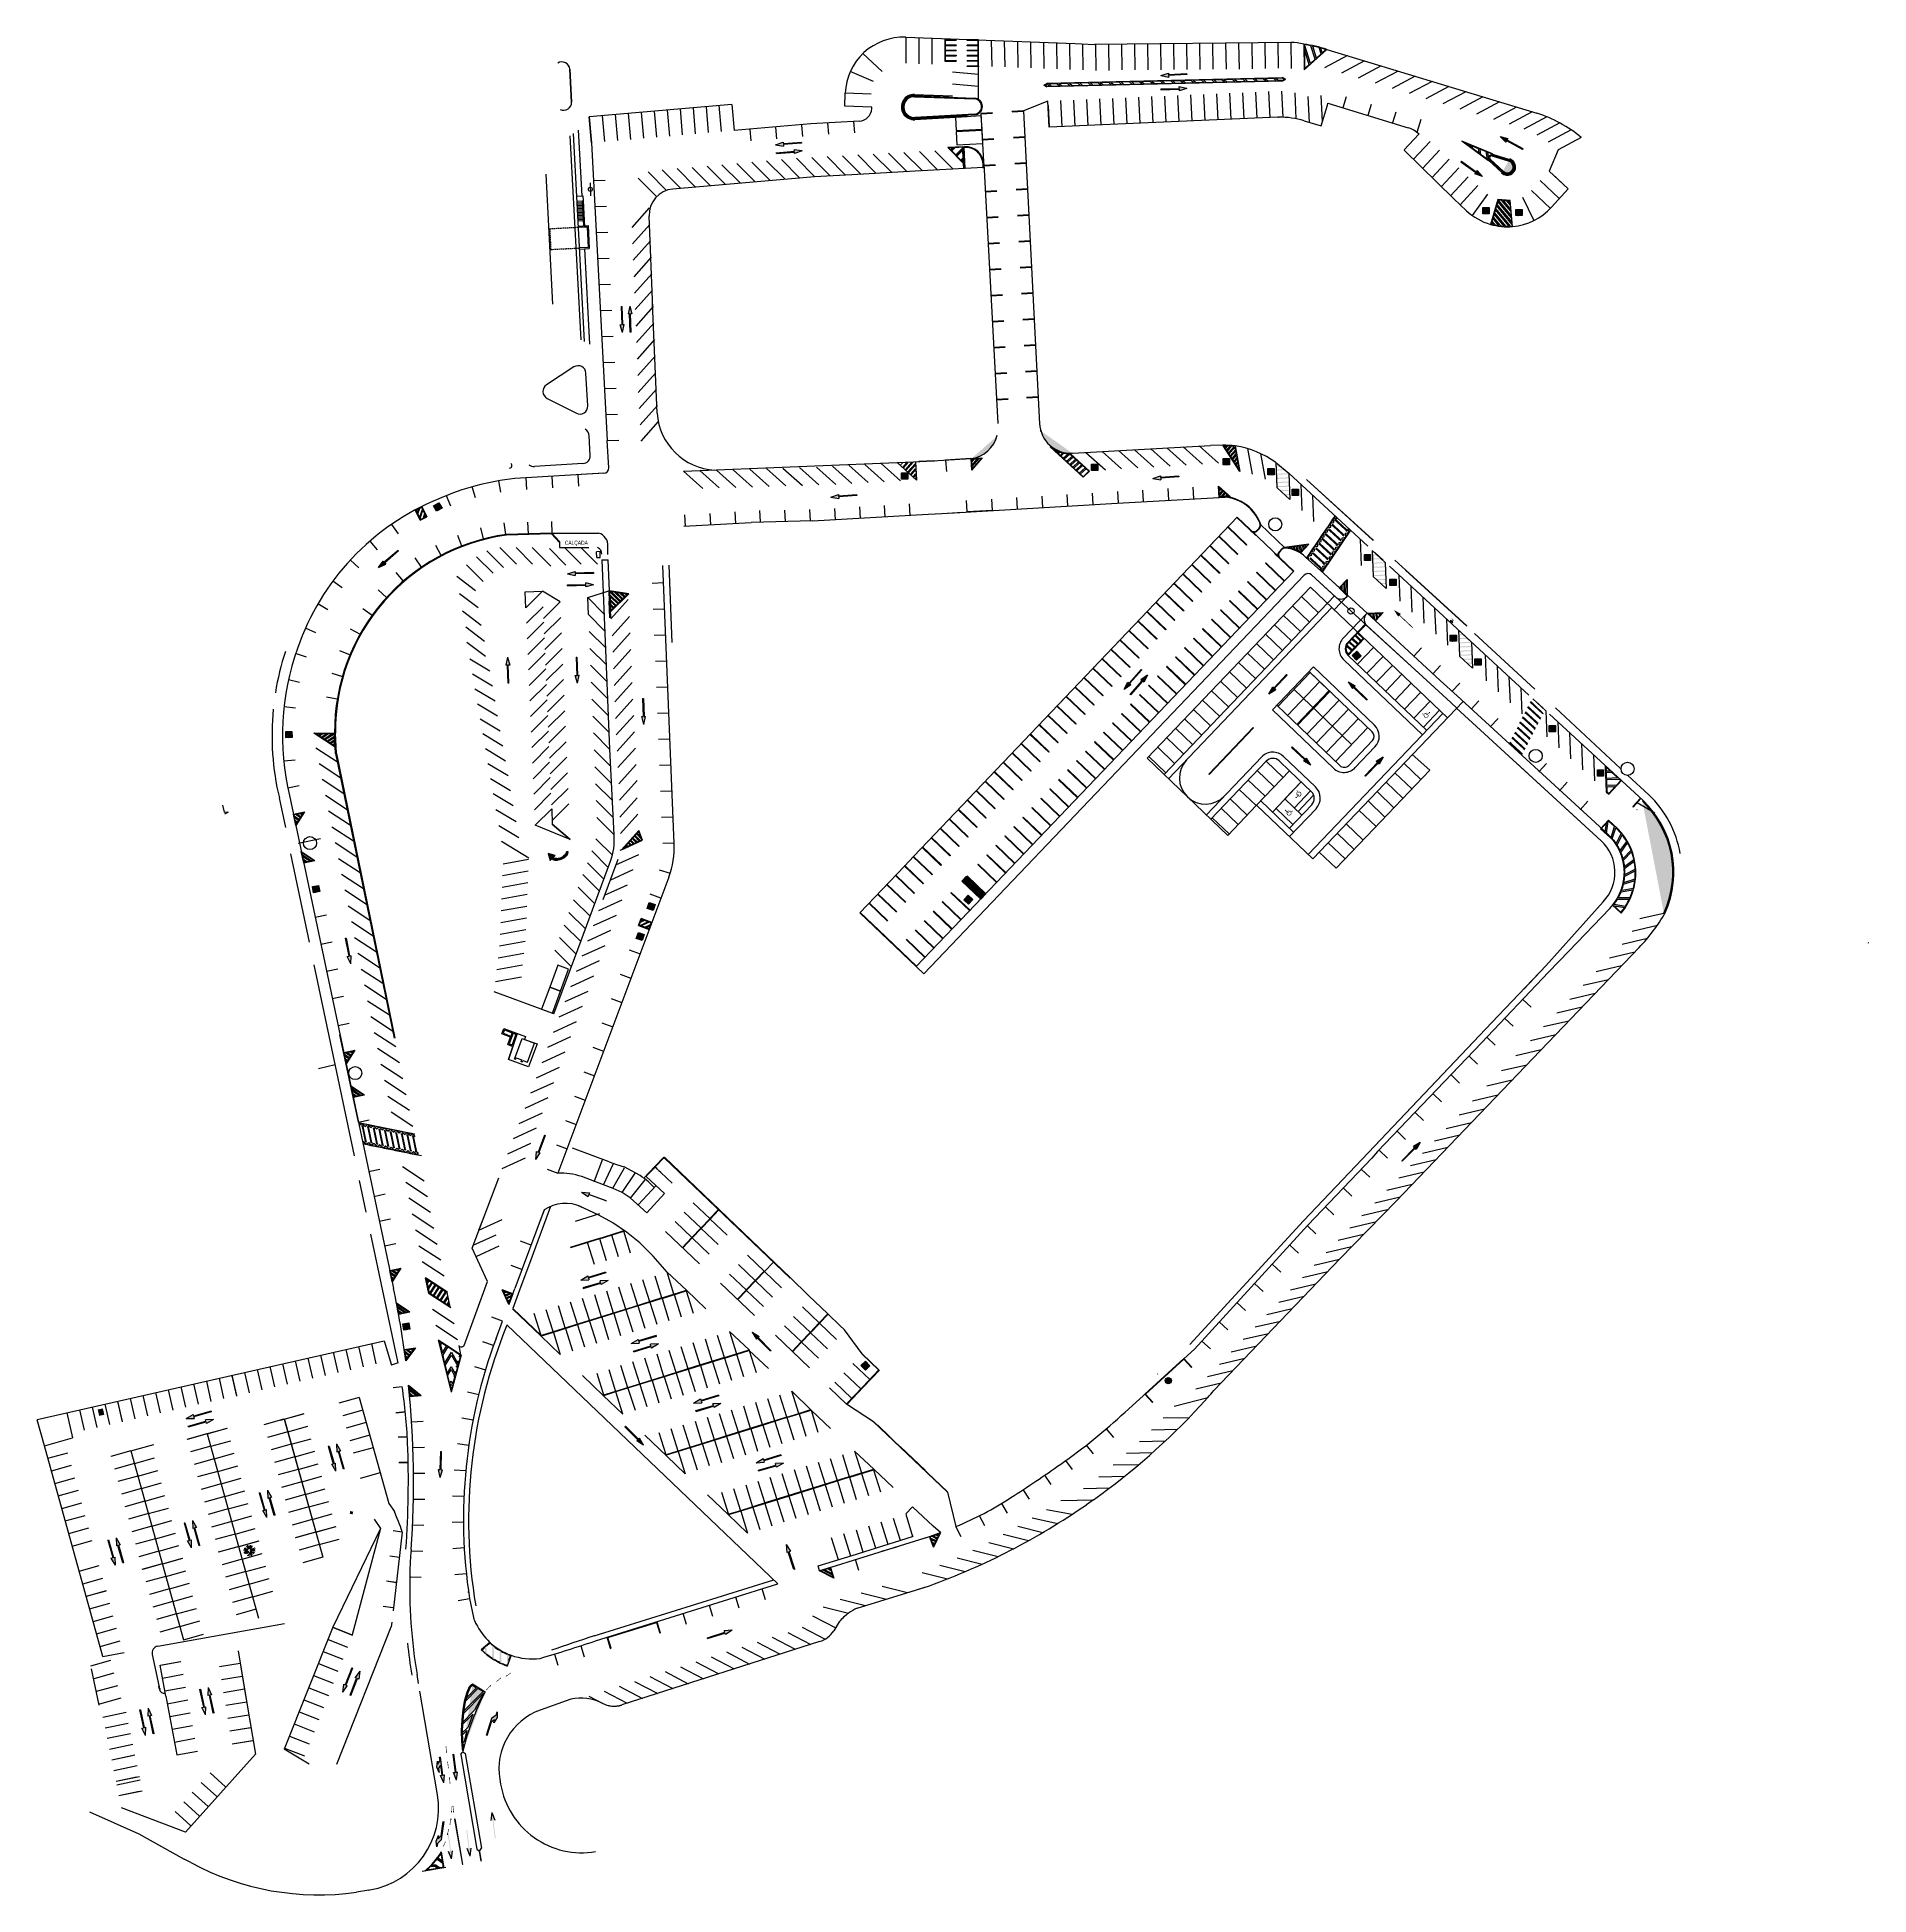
# Model space of a CAD drawing. Header units: millimetres. Extents: x 34038 to 35840, y 10511 to 10922.
# Drawn here: x 34786.2 to 35138, y 10517.1 to 10873.9 of the extents above; entities that cross this region are included whole.
import ezdxf

# ---------------------------------------------------------------- set-up
doc = ezdxf.new("R2010")
doc.units = ezdxf.units.MM
doc.linetypes.add('HIDDEN', pattern=[0.375, 0.25, -0.125])
for name, color, linetype in [('_0', 7, 'Continuous'), ('GUIA', 7, 'Continuous'), ('MANTER', 150, 'Continuous'), ('PAREDE', 4, 'Continuous'), ('paredes', 1, 'Continuous'), ('PINTURA AMARELA', 50, 'Continuous'), ('PINTURA BRANCA', 7, 'Continuous'), ('PINTURA VERMELHA', 10, 'Continuous'), ('piso2', 2, 'Continuous'), ('VAGAS', 7, 'Continuous'), ('VAGAS - ACRESC', 6, 'Continuous')]:
    doc.layers.add(name, color=color, linetype=linetype)
doc.styles.add('SIMPLEX', font='swisscl.ttf')
doc.styles.add('SWISS', font='swisscl.ttf', dxfattribs={"height": 0.25})

# ---------------------------------------------------------------- blocks, each defined once
blk = doc.blocks.new('12')
at = {"layer": 'PINTURA BRANCA'}
h = blk.add_hatch(color=256, dxfattribs=at)
h.paths.add_polyline_path([(709.51, 866.59), (709.33, 866.32), (709.24, 866.76)], flags=16)
h.paths.add_polyline_path([(709.18, 867.04), (709.62, 866.76), (709.83, 867.09), (709.07, 867.59)], flags=16)
h.paths.add_polyline_path([(710.33, 868.44), (710.6, 868.26), (710.77, 868.53)], flags=16)
h.paths.add_polyline_path([(710.06, 868.38), (710.49, 868.1), (710.27, 867.76), (709.5, 868.26)], flags=16)
h.paths.add_polyline_path([(710.99, 868.67), (709.29, 866.07), (708.83, 868.22)])
h.paths.add_polyline_path([(709.01, 867.87), (709.94, 867.26), (710.16, 867.59), (709.23, 868.2), (708.95, 868.14)], flags=16)
for p, q in [((708.83, 868.22), (710.99, 868.67)), ((709.29, 866.07), (708.83, 868.22)), ((708.95, 868.14), (709.23, 868.2)), ((709.01, 867.87), (708.95, 868.14)), ((709.01, 867.87), (709.94, 867.26)), ((709.18, 867.04), (709.07, 867.59)), ((709.07, 867.59), (709.83, 867.09)), ((709.18, 867.04), (709.62, 866.76)), ((709.23, 868.2), (710.16, 867.59)), ((710.99, 868.67), (709.29, 866.07)), ((709.5, 868.26), (710.06, 868.38)), ((709.5, 868.26), (710.27, 867.76)), ((709.83, 867.09), (709.62, 866.76)), ((710.16, 867.59), (709.94, 867.26)), ((710.06, 868.38), (710.49, 868.1)), ((710.49, 868.1), (710.27, 867.76)), ((710.33, 868.44), (710.77, 868.53)), ((710.33, 868.44), (710.6, 868.26)), ((710.77, 868.53), (710.6, 868.26)), ((709.33, 866.32), (709.24, 866.76)), ((709.24, 866.76), (709.51, 866.59)), ((709.51, 866.59), (709.33, 866.32))]:
    blk.add_line(p, q, dxfattribs=at)
blk = doc.blocks.new('A$C51C17A21')
at = {"layer": 'PINTURA BRANCA'}
h = blk.add_hatch(color=152, dxfattribs=at)
h.paths.add_polyline_path([(9.2, 9.2), (0, 9.2), (0, 0), (9.2, 0)])
edge = h.paths.add_edge_path(flags=16)
edge.add_line((5.4, 5.8), (5.4, 5.3))
edge.add_line((5.4, 5.3), (3.4, 5.3))
edge.add_line((3.4, 5.3), (3.4, 4.6))
edge.add_line((3.4, 4.6), (6.3, 4.6))
edge.add_line((6.3, 4.6), (7.3, 2.1))
edge.add_line((7.3, 2.1), (8.3, 2.6))
edge.add_line((8.3, 2.6), (8.5, 2.1))
edge.add_line((8.5, 2.1), (7, 1.5))
edge.add_line((7, 1.5), (6, 4.1))
edge.add_line((6, 4.1), (3, 4.1))
edge.add_line((3, 4.1), (2.5, 8.2))
edge.add_arc((3.2, 8.1), 0.674, 90.8611, 171.2652, ccw=False)
edge.add_line((3.2, 8.7), (3.4, 8.7))
edge.add_arc((3.4, 8), 0.683, 6.9931, 89.2884, ccw=False)
edge.add_line((4.1, 8.1), (4.1, 8.1))
edge.add_arc((3.4, 8.1), 0.728, -109.6677, 1.1765, ccw=False)
edge.add_line((3.1, 7.4), (3.3, 5.8))
edge.add_line((3.3, 5.8), (5.4, 5.8))
edge = h.paths.add_edge_path(flags=16)
edge.add_line((6.1, 3), (6.4, 2.3))
edge.add_arc((3.5, 3.6), 3.11, 302.0099, 336.5505, ccw=False)
edge.add_arc((3.6, 3.4), 2.92, 162.5318, 302.7936, ccw=False)
edge.add_arc((3.4, 3.3), 2.74, 108.7863, 160.4388, ccw=False)
edge.add_line((2.5, 5.9), (2.6, 5.5))
edge.add_arc((3.4, 3.3), 2.3, 111.2363, 160.237)
edge.add_arc((3.6, 3.4), 2.47, 162.7201, 302.8637)
edge.add_arc((3.5, 3.6), 2.67, 301.9445, 346.7139)
h = blk.add_hatch(color=256, dxfattribs=at)
edge = h.paths.add_edge_path()
edge.add_arc((3.4, 8.1), 0.728, 250.3323, 361.1765)
edge.add_line((4.1, 8.1), (4.1, 8.1))
edge.add_arc((3.4, 8), 0.683, 6.9931, 89.2884)
edge.add_line((3.4, 8.7), (3.2, 8.7))
edge.add_arc((3.2, 8.1), 0.674, 90.8611, 171.2652)
edge.add_line((2.5, 8.2), (3, 4.1))
edge.add_line((3, 4.1), (6, 4.1))
edge.add_line((6, 4.1), (7, 1.5))
edge.add_line((7, 1.5), (8.5, 2.1))
edge.add_line((8.5, 2.1), (8.3, 2.6))
edge.add_line((8.3, 2.6), (7.3, 2.1))
edge.add_line((7.3, 2.1), (6.3, 4.6))
edge.add_line((6.3, 4.6), (3.4, 4.6))
edge.add_line((3.4, 4.6), (3.4, 5.3))
edge.add_line((3.4, 5.3), (5.4, 5.3))
edge.add_line((5.4, 5.3), (5.4, 5.8))
edge.add_line((5.4, 5.8), (3.3, 5.8))
edge.add_line((3.3, 5.8), (3.1, 7.4))
edge = h.paths.add_edge_path()
edge.add_arc((3.4, 3.3), 2.3, 111.2363, 160.237, ccw=False)
edge.add_line((2.6, 5.5), (2.5, 5.9))
edge.add_arc((3.4, 3.3), 2.74, 108.7863, 160.4388)
edge.add_arc((3.6, 3.4), 2.92, 162.5318, 302.7936)
edge.add_arc((3.5, 3.6), 3.11, 302.0099, 336.5505)
edge.add_line((6.4, 2.3), (6.1, 3))
edge.add_arc((3.5, 3.6), 2.67, 301.9445, 346.7139, ccw=False)
edge.add_arc((3.6, 3.4), 2.47, 162.7201, 302.8637, ccw=False)
blk.add_lwpolyline([(9.2, 0), (0, 0), (0, 9.2), (9.2, 9.2)], close=True, dxfattribs=at)
for points in [[(6.4, 2.3, -0.151864), (5.2, 0.9, -0.701911), (0.8, 4.3, -0.229272), (2.5, 5.9)], [(6.1, 3, -0.197867), (5, 1.3, -0.701142), (1.3, 4.1, -0.217125), (2.6, 5.5, 0.046868)]]:
    blk.add_lwpolyline(points, format="xyb", dxfattribs=at)
at = {"layer": 'PINTURA BRANCA', "color": 250}
for points in [[(1.3, 4.1, -0.217125), (2.6, 5.5), (2.5, 5.9, 0.229272), (0.8, 4.3, 0.701911), (5.2, 0.9, 0.151864), (6.4, 2.3), (6.1, 3, -0.197867), (5, 1.3, -0.701142)], [(3.1, 7.4, 0.525258), (4.1, 8.1), (4.1, 8.1, 0.375354), (3.4, 8.7), (3.2, 8.7, 0.365968), (2.5, 8.2), (3, 4.1), (6, 4.1), (7, 1.5), (8.5, 2.1), (8.3, 2.6), (7.3, 2.1), (6.3, 4.6), (3.4, 4.6), (3.4, 5.3), (5.4, 5.3), (5.4, 5.8), (3.3, 5.8)]]:
    blk.add_lwpolyline(points, format="xyb", close=True, dxfattribs=at)
at = {"layer": 'PINTURA BRANCA'}
blk.add_lwpolyline([(8.5, 2.1), (7, 1.5), (6, 4.1), (3, 4.1), (2.5, 8.2, -0.527104), (3.2, 8.7), (3.4, 8.7, -0.375354), (4.1, 8.1), (4.1, 8.1, -0.525258), (3.1, 7.4), (3.3, 5.8), (5.4, 5.8), (5.4, 5.3), (3.4, 5.3), (3.4, 4.6), (6.3, 4.6), (7.3, 2.1), (8.3, 2.6)], format="xyb", close=True, dxfattribs=at)
for points in [[(2.6, 5.5), (2.5, 5.9)], [(6.1, 3), (6.4, 2.3)]]:
    blk.add_lwpolyline(points, dxfattribs=at)
blk = doc.blocks.new('A$C2D931A01')
at = {"layer": 'PINTURA BRANCA'}
h = blk.add_hatch(color=256, dxfattribs=at)
h.paths.add_polyline_path([(0.6, 0, 1), (-0.6, 0, 1)])
h.paths.add_polyline_path([(0.45, -0.15), (0.15, -0.15), (0.15, -0.45), (-0.15, -0.45), (-0.15, -0.15), (-0.45, -0.15), (-0.45, 0.15), (-0.15, 0.15), (-0.15, 0.45), (0.15, 0.45), (0.15, 0.15), (0.45, 0.15)], flags=16)
at = {"layer": 'PINTURA VERMELHA'}
blk.add_hatch(color=256, dxfattribs=at).paths.add_polyline_path([(0.45, 0.15), (0.15, 0.15), (0.15, 0.45), (-0.15, 0.45), (-0.15, 0.15), (-0.45, 0.15), (-0.45, -0.15), (-0.15, -0.15), (-0.15, -0.45), (0.15, -0.45), (0.15, -0.15), (0.45, -0.15)])
at = {"layer": 'PINTURA BRANCA'}
blk.add_circle((0, 0), 0.6, dxfattribs=at)
at = {"layer": 'PINTURA VERMELHA'}
for points in [[(-0.15, 0.15), (-0.45, 0.15)], [(-0.45, -0.15), (-0.45, 0.15)], [(-0.15, 0.45), (-0.15, 0.15)], [(-0.15, 0.45), (0.15, 0.45)], [(0.15, 0.45), (0.15, 0.15)], [(0.45, 0.15), (0.15, 0.15)], [(0.45, 0.15), (0.45, -0.15)], [(-0.15, -0.15), (-0.45, -0.15)], [(-0.15, -0.15), (-0.15, -0.45)], [(0.15, -0.45), (-0.15, -0.45)], [(0.15, -0.15), (0.15, -0.45)], [(0.45, -0.15), (0.15, -0.15)]]:
    blk.add_lwpolyline(points, dxfattribs=at)
blk = doc.blocks.new('23')
at = {"layer": 'PINTURA BRANCA'}
h = blk.add_hatch(color=256, dxfattribs=at)
h.paths.add_polyline_path([(730.61, 869.12), (732.02, 867.7), (732.47, 867.7), (730.61, 869.56)], flags=16)
h.paths.add_polyline_path([(730.61, 868.83), (731.74, 867.7), (731.17, 867.7), (730.61, 868.27)], flags=16)
h.paths.add_polyline_path([(730.61, 867.98), (730.89, 867.7), (730.61, 867.7)], flags=16)
h.paths.add_polyline_path([(730.51, 869.8), (732.71, 867.6), (730.51, 867.6)])
edge = h.paths.add_edge_path(flags=0)
edge.add_line((730.61, 869.23), (730.61, 869.56))
for p, q in [((730.51, 867.6), (730.51, 869.8)), ((730.51, 869.8), (732.71, 867.6)), ((730.51, 867.6), (732.71, 867.6)), ((730.61, 869.12), (730.61, 869.56)), ((730.61, 869.23), (730.61, 869.56)), ((730.61, 869.56), (732.47, 867.7)), ((730.61, 869.12), (732.02, 867.7)), ((730.61, 868.27), (730.61, 868.83)), ((730.61, 868.83), (731.74, 867.7)), ((730.61, 868.27), (731.17, 867.7)), ((730.61, 867.7), (730.61, 867.98)), ((730.61, 867.98), (730.89, 867.7)), ((730.61, 867.7), (730.89, 867.7)), ((731.17, 867.7), (731.74, 867.7)), ((732.02, 867.7), (732.47, 867.7))]:
    blk.add_line(p, q, dxfattribs=at)
blk = doc.blocks.new('POST')
at = {"color": 7}
blk.add_line((-4.9, 0), (4.9, 0), dxfattribs=at)
blk.add_circle((0, 0), 1.5, dxfattribs=at)

msp = doc.modelspace()

# ---------------------------------------------------------------- hatches: boundary and pattern name
h = msp.add_hatch(color=256)
edge = h.paths.add_edge_path(flags=16)
edge.add_line((35030.717, 10868.789), (35029.611, 10872.417))
edge.add_arc((35024.918, 10842.646), 30.138, 78.69429, 81.04326, ccw=False)
edge.add_line((35030.827, 10872.199), (35031.619, 10869.6))
edge.add_line((35031.619, 10869.6), (35030.717, 10868.789))
h.paths.add_polyline_path([(35030.47, 10868.567), (35029.563, 10871.545), (35029.616, 10867.798)], flags=16)
edge = h.paths.add_edge_path()
edge.add_line((35033.901, 10871.519), (35029.519, 10867.577))
edge.add_line((35029.519, 10867.577), (35029.449, 10872.543))
edge.add_arc((35024.918, 10842.646), 30.238, 72.71812, 81.38388, ccw=False)
edge = h.paths.add_edge_path(flags=16)
edge.add_line((35032.768, 10870.634), (35032.4, 10871.841))
edge.add_arc((35024.918, 10842.646), 30.138, 75.627, 78.04479)
edge.add_line((35031.161, 10872.13), (35031.865, 10869.822))
edge.add_line((35031.865, 10869.822), (35032.768, 10870.634))
edge = h.paths.add_edge_path(flags=16)
edge.add_line((35033.014, 10870.855), (35032.741, 10871.751))
edge.add_arc((35024.918, 10842.646), 30.138, 73.053, 74.95693, ccw=False)
edge.add_line((35033.703, 10871.475), (35033.014, 10870.855))
for color, points in [(256, [(35001.988, 10866.488), (35003.466, 10866.943), (35003.482, 10866.644), (35006.977, 10866.833), (35006.985, 10866.683), (35003.49, 10866.494), (35003.506, 10866.194)]), (256, [(35006.986, 10863.971), (35005.477, 10864.306), (35005.485, 10864.006), (35001.986, 10863.912), (35001.99, 10863.763), (35005.489, 10863.856), (35005.497, 10863.556)]), (256, [(34928.011, 10853.176), (34929.475, 10853.672), (34929.5, 10853.373), (34932.988, 10853.657), (34933, 10853.507), (34929.512, 10853.223), (34929.536, 10852.924)]), (256, [(34933.123, 10851.999), (34931.659, 10851.503), (34931.634, 10851.802), (34928.146, 10851.518), (34928.134, 10851.668), (34931.622, 10851.952), (34931.598, 10852.251)]), (256, [(35067.145, 10854.764), (35068.277, 10853.712), (35068.422, 10853.975), (35071.487, 10852.285), (35071.56, 10852.416), (35068.495, 10854.106), (35068.639, 10854.369)]), (256, [(35063.751, 10847.075), (35062.749, 10848.252), (35062.574, 10848.008), (35059.727, 10850.044), (35059.64, 10849.922), (35062.487, 10847.886), (35062.312, 10847.642)]), (256, [(34898.573, 10817.157), (34898.147, 10818.643), (34898.447, 10818.654), (34898.327, 10822.152), (34898.477, 10822.157), (34898.596, 10818.659), (34898.896, 10818.669)]), (256, [(34899.989, 10822.208), (34900.415, 10820.722), (34900.115, 10820.712), (34900.235, 10817.214), (34900.085, 10817.209), (34899.966, 10820.707), (34899.666, 10820.696)]), (256, [(35000.468, 10789.1), (35001.936, 10789.587), (35001.959, 10789.288), (35005.449, 10789.552), (35005.46, 10789.402), (35001.97, 10789.139), (35001.992, 10788.839)]), (256, [(34938.621, 10785.539), (34940.089, 10786.026), (34940.111, 10785.727), (34943.602, 10785.99), (34943.613, 10785.841), (34940.123, 10785.577), (34940.145, 10785.278)]), (256, [(34851.739, 10771.993), (34852.635, 10773.253), (34852.83, 10773.025), (34855.489, 10775.301), (34855.586, 10775.187), (34852.928, 10772.911), (34853.123, 10772.683)]), (256, [(34888.002, 10770.828), (34889.492, 10771.242), (34889.5, 10770.942), (34892.998, 10771.032), (34893.002, 10770.882), (34889.504, 10770.792), (34889.511, 10770.492)]), (256, [(34893.041, 10768.711), (34891.552, 10768.297), (34891.544, 10768.597), (34888.045, 10768.507), (34888.041, 10768.657), (34891.54, 10768.747), (34891.532, 10769.047)]), (256, [(35046.757, 10763.86), (35048.105, 10763.104), (35047.899, 10762.886), (35050.446, 10760.484), (35050.343, 10760.375), (35047.797, 10762.777), (35047.591, 10762.558)]), (256, [(34876.523, 10754.773), (34876.951, 10753.288), (34876.651, 10753.277), (34876.775, 10749.779), (34876.625, 10749.774), (34876.501, 10753.272), (34876.202, 10753.261)]), (256, [(34889.93, 10749.804), (34889.502, 10751.29), (34889.802, 10751.301), (34889.678, 10754.799), (34889.828, 10754.804), (34889.952, 10751.306), (34890.252, 10751.317)]), (256, [(34994.955, 10748.654), (34995.667, 10750.026), (34995.892, 10749.828), (34998.207, 10752.453), (34998.32, 10752.353), (34996.004, 10749.729), (34996.229, 10749.53)]), (256, [(34999.454, 10751.352), (34998.743, 10749.979), (34998.518, 10750.178), (34996.203, 10747.553), (34996.09, 10747.652), (34998.406, 10750.277), (34998.181, 10750.475)]), (256, [(35022.771, 10747.781), (35023.532, 10749.127), (35023.75, 10748.92), (35026.16, 10751.458), (35026.269, 10751.355), (35023.859, 10748.817), (35024.076, 10748.611)]), (256, [(35037.979, 10750.054), (35039.325, 10749.293), (35039.118, 10749.075), (35041.656, 10746.665), (35041.553, 10746.556), (35039.015, 10748.967), (35038.808, 10748.749)]), (256, [(34902.714, 10741.888), (34902.286, 10743.374), (34902.586, 10743.384), (34902.462, 10746.882), (34902.612, 10746.887), (34902.736, 10743.39), (34903.036, 10743.4)]), (256, [(35030.794, 10734.074), (35029.448, 10734.835), (35029.655, 10735.053), (35027.117, 10737.463), (35027.22, 10737.572), (35029.758, 10735.162), (35029.965, 10735.379)]), (256, [(35044.691, 10735.597), (35043.93, 10734.251), (35043.712, 10734.458), (35041.302, 10731.92), (35041.193, 10732.023), (35043.603, 10734.561), (35043.386, 10734.768)]), (256, [(34846.398, 10695.925), (34845.74, 10697.324), (34846.034, 10697.382), (34845.355, 10700.815), (34845.503, 10700.844), (34846.181, 10697.411), (34846.475, 10697.469)]), (256, [(34881.924, 10658.319), (34882.108, 10659.854), (34882.388, 10659.747), (34883.635, 10663.017), (34883.775, 10662.964), (34882.528, 10659.693), (34882.808, 10659.587)]), (256, [(35051.838, 10661.603), (35051.048, 10660.274), (35050.835, 10660.485), (35048.369, 10658.001), (35048.263, 10658.106), (35050.728, 10660.591), (35050.515, 10660.802)]), (256, [(34890.717, 10652.083), (34892.253, 10651.912), (34892.149, 10651.631), (34895.429, 10650.411), (34895.377, 10650.271), (34892.097, 10651.49), (34891.992, 10651.209)]), (256, [(34890.592, 10635.172), (34891.92, 10635.963), (34892.007, 10635.676), (34895.359, 10636.682), (34895.402, 10636.538), (34892.05, 10635.532), (34892.136, 10635.245)]), (256, [(34895.837, 10635.089), (34894.508, 10634.299), (34894.422, 10634.586), (34891.07, 10633.579), (34891.027, 10633.723), (34894.379, 10634.73), (34894.293, 10635.017)]), (256, [(34900.267, 10623.002), (34901.596, 10623.792), (34901.682, 10623.505), (34905.034, 10624.511), (34905.077, 10624.368), (34901.725, 10623.361), (34901.811, 10623.074)]), (256, [(34923.524, 10625.151), (34924.849, 10624.353), (34924.636, 10624.142), (34927.107, 10621.663), (34927.001, 10621.557), (34924.53, 10624.036), (34924.318, 10623.824)]), (256, [(34905.512, 10622.918), (34904.184, 10622.128), (34904.097, 10622.415), (34900.745, 10621.409), (34900.702, 10621.552), (34904.054, 10622.559), (34903.968, 10622.846)]), (256, [(34912.262, 10611.554), (34913.591, 10612.345), (34913.677, 10612.058), (34917.03, 10613.064), (34917.073, 10612.92), (34913.72, 10611.914), (34913.807, 10611.627)]), (2, [(34797.798, 10610.321), (34798.067, 10609.102), (34799.063, 10609.321), (34798.797, 10610.531)]), (256, [(34814.791, 10608.575), (34816.132, 10609.346), (34816.214, 10609.058), (34819.58, 10610.015), (34819.621, 10609.871), (34816.255, 10608.914), (34816.337, 10608.625)]), (256, [(34917.508, 10611.471), (34916.179, 10610.681), (34916.093, 10610.968), (34912.741, 10609.961), (34912.697, 10610.105), (34916.05, 10611.112), (34915.963, 10611.399)]), (256, [(34820.035, 10608.415), (34818.695, 10607.644), (34818.613, 10607.933), (34815.246, 10606.976), (34815.205, 10607.12), (34818.572, 10608.077), (34818.49, 10608.366)]), (256, [(34902.657, 10603.497), (34901.332, 10604.295), (34901.545, 10604.507), (34899.074, 10606.985), (34899.18, 10607.091), (34901.651, 10604.612), (34901.864, 10604.824)]), (256, [(34843.523, 10598.464), (34842.751, 10599.804), (34843.04, 10599.886), (34842.083, 10603.252), (34842.227, 10603.293), (34843.184, 10599.927), (34843.473, 10600.009)]), (256, [(34843.683, 10603.707), (34844.454, 10602.367), (34844.165, 10602.285), (34845.122, 10598.919), (34844.978, 10598.878), (34844.021, 10602.244), (34843.732, 10602.162)]), (256, [(34863.575, 10597.276), (34863.242, 10598.785), (34863.542, 10598.777), (34863.639, 10602.276), (34863.789, 10602.272), (34863.692, 10598.773), (34863.992, 10598.765)]), (256, [(34924.258, 10600.107), (34925.587, 10600.898), (34925.673, 10600.611), (34929.025, 10601.617), (34929.068, 10601.473), (34925.716, 10600.467), (34925.802, 10600.18)]), (256, [(34929.503, 10600.024), (34928.174, 10599.234), (34928.088, 10599.521), (34924.736, 10598.514), (34924.693, 10598.658), (34928.045, 10599.665), (34927.959, 10599.952)]), (256, [(34830.261, 10589.56), (34829.49, 10590.9), (34829.779, 10590.982), (34828.821, 10594.348), (34828.965, 10594.389), (34829.923, 10591.023), (34830.211, 10591.105)]), (256, [(34830.421, 10594.803), (34831.192, 10593.463), (34830.903, 10593.381), (34831.861, 10590.015), (34831.717, 10589.973), (34830.759, 10593.34), (34830.471, 10593.258)]), (256, [(34815.836, 10583.755), (34815.065, 10585.095), (34815.353, 10585.178), (34814.396, 10588.544), (34814.54, 10588.585), (34815.497, 10585.219), (34815.786, 10585.301)]), (256, [(34815.996, 10588.999), (34816.767, 10587.659), (34816.478, 10587.577), (34817.435, 10584.21), (34817.291, 10584.169), (34816.334, 10587.536), (34816.045, 10587.454)]), (2, [(34846.303, 10590.834), (34846.871, 10590.693), (34846.758, 10590.18), (34846.191, 10590.321)]), (256, [(34801.185, 10580.449), (34800.414, 10581.789), (34800.703, 10581.871), (34799.745, 10585.237), (34799.89, 10585.278), (34800.847, 10581.912), (34801.135, 10581.994)]), (256, [(34801.345, 10585.692), (34802.116, 10584.352), (34801.828, 10584.27), (34802.785, 10580.904), (34802.641, 10580.863), (34801.683, 10584.229), (34801.395, 10584.147)]), (256, [(34930.048, 10584.407), (34930.869, 10583.096), (34930.584, 10583.004), (34931.666, 10579.675), (34931.524, 10579.629), (34930.441, 10582.957), (34930.156, 10582.864)]), (256, [(34919.69, 10567.922), (34918.375, 10567.11), (34918.284, 10567.396), (34914.949, 10566.334), (34914.903, 10566.477), (34918.238, 10567.538), (34918.147, 10567.824)]), (256, [(34844.849, 10556.018), (34845.043, 10557.552), (34845.323, 10557.444), (34846.591, 10560.706), (34846.731, 10560.651), (34845.463, 10557.389), (34845.742, 10557.281)]), (256, [(34848.142, 10560.103), (34847.947, 10558.569), (34847.668, 10558.678), (34846.399, 10555.416), (34846.26, 10555.47), (34847.528, 10558.732), (34847.248, 10558.841)]), (256, [(34818.511, 10551.708), (34817.826, 10553.094), (34818.119, 10553.158), (34817.375, 10556.578), (34817.522, 10556.61), (34818.266, 10553.19), (34818.559, 10553.254)]), (256, [(34819, 10556.931), (34819.686, 10555.545), (34819.393, 10555.482), (34820.136, 10552.062), (34819.99, 10552.03), (34819.246, 10555.45), (34818.953, 10555.386)]), (256, [(34806.987, 10547.75), (34806.302, 10549.136), (34806.595, 10549.2), (34805.851, 10552.62), (34805.998, 10552.652), (34806.742, 10549.232), (34807.035, 10549.296)]), (256, [(34807.477, 10552.974), (34808.162, 10551.588), (34807.869, 10551.524), (34808.613, 10548.104), (34808.466, 10548.072), (34807.722, 10551.492), (34807.429, 10551.428)]), (256, [(34873.44, 10550.991), (34872.392, 10547.691), (34872.535, 10547.646), (34873.369, 10550.274), (34874.043, 10550.742), (34873.861, 10550.17), (34874.495, 10551.175), (34874.527, 10552.267), (34874.315, 10551.6)]), (256, [(34864.251, 10538.631), (34863.662, 10540.063), (34863.964, 10540.106), (34863.688, 10542.036), (34863.285, 10541.322), (34863.384, 10540.629), (34862.939, 10541.626), (34863.073, 10542.807), (34863.158, 10542.213), (34863.56, 10542.927), (34863.468, 10543.57), (34863.617, 10543.592), (34864.113, 10540.127), (34864.415, 10540.17)]), (256, [(34866.734, 10539.156), (34866.162, 10540.593), (34866.46, 10540.633), (34865.994, 10544.102), (34866.143, 10544.122), (34866.608, 10540.653), (34866.906, 10540.693)]), (256, [(34863.825, 10527.758), (34864.315, 10531.185), (34864.167, 10531.206), (34863.776, 10528.477), (34863.189, 10527.904), (34863.274, 10528.498), (34862.814, 10527.402), (34862.962, 10526.32), (34863.062, 10527.013)]), (256, [(34866.435, 10531.683), (34866.337, 10531.666), (34867.86, 10522.924), (34867.957, 10522.941)]), (256, [(34873.502, 10532.93), (34874.073, 10531.493), (34873.776, 10531.453), (34874.242, 10527.985), (34874.093, 10527.965), (34873.627, 10531.434), (34873.33, 10531.394)]), (256, [(34865.774, 10524.037), (34865.203, 10525.474), (34865.5, 10525.514), (34865.035, 10528.983), (34865.184, 10529.003), (34865.649, 10525.534), (34865.946, 10525.574)]), (256, [(34869.345, 10524.574), (34868.774, 10526.011), (34869.071, 10526.051), (34868.606, 10529.519), (34868.754, 10529.539), (34869.22, 10526.07), (34869.517, 10526.11)])]:
    msp.add_hatch(color=color).paths.add_polyline_path(points)
h = msp.add_hatch(color=256)
h.paths.add_polyline_path([(35016.818, 10791.189), (35016.922, 10791.313), (35016.994, 10790.916)], flags=16)
h.paths.add_polyline_path([(35016.705, 10791.365), (35016.876, 10791.569), (35016.783, 10792.08), (35016.478, 10791.717)], flags=16)
edge = h.paths.add_edge_path()
edge.add_line((35017.183, 10790.439), (35013.916, 10795.508))
edge.add_arc((35013.182, 10765.044), 30.473, 84.14927, 88.61915, ccw=False)
edge.add_line((35016.288, 10795.358), (35017.183, 10790.439))
h.paths.add_polyline_path([(35016.364, 10791.893), (35016.736, 10792.335), (35016.643, 10792.847), (35016.138, 10792.245)], flags=16)
h.paths.add_polyline_path([(35016.024, 10792.421), (35016.597, 10793.102), (35016.504, 10793.613), (35015.797, 10792.773)], flags=16)
h.paths.add_polyline_path([(35015.684, 10792.949), (35016.457, 10793.869), (35016.364, 10794.38), (35015.457, 10793.301)], flags=16)
h.paths.add_polyline_path([(35015.344, 10793.477), (35016.318, 10794.635), (35016.225, 10795.146), (35015.117, 10793.828)], flags=16)
edge = h.paths.add_edge_path(flags=16)
edge.add_line((35015.004, 10794.004), (35016.075, 10795.279))
edge.add_arc((35013.182, 10765.044), 30.373, 84.53443, 85.45604)
edge.add_line((35015.588, 10795.321), (35014.777, 10794.356))
edge.add_line((35014.777, 10794.356), (35015.004, 10794.004))
edge = h.paths.add_edge_path(flags=16)
edge.add_line((35014.664, 10794.532), (35015.342, 10795.34))
edge.add_arc((35013.182, 10765.044), 30.373, 85.92082, 86.85871)
edge.add_line((35014.846, 10795.371), (35014.437, 10794.884))
edge.add_line((35014.437, 10794.884), (35014.664, 10794.532))
edge = h.paths.add_edge_path(flags=16)
edge.add_line((35014.323, 10795.06), (35014.595, 10795.384))
edge.add_arc((35013.182, 10765.044), 30.373, 87.332, 88.26225)
edge.add_line((35014.103, 10795.403), (35014.323, 10795.06))
edge = h.paths.add_edge_path(flags=16)
edge.add_line((35016.672, 10793.192), (35016.68, 10793.202))
edge.add_line((35015.684, 10792.949), (35016.457, 10793.869))
edge.add_line((35015.344, 10793.477), (35016.318, 10794.635))
h = msp.add_hatch(color=256)
h.paths.add_polyline_path([(35024.309, 10789.23), (35026.508, 10789.317), (35026.484, 10789.917), (35024.285, 10789.829)], flags=16)
h.paths.add_polyline_path([(35024.341, 10788.43), (35026.54, 10788.518), (35026.516, 10789.118), (35024.317, 10789.03)], flags=16)
h.paths.add_polyline_path([(35025.834, 10786.088), (35026.635, 10786.12), (35026.611, 10786.72), (35025.211, 10786.664)], flags=16)
h.paths.add_polyline_path([(35025.004, 10786.855), (35026.603, 10786.919), (35026.579, 10787.519), (35024.381, 10787.431)], flags=16)
h.paths.add_polyline_path([(35024.373, 10787.631), (35026.571, 10787.719), (35026.548, 10788.318), (35024.349, 10788.23)], flags=16)
h.paths.add_polyline_path([(35026.041, 10785.896), (35026.643, 10785.92), (35026.668, 10785.317)], flags=16)
h.paths.add_polyline_path([(35024.283, 10787.386), (35026.777, 10785.079), (35026.611, 10790.103), (35024.092, 10792.176)])
h.paths.add_polyline_path([(35024.277, 10790.029), (35026.389, 10790.113), (35025.711, 10790.695), (35024.253, 10790.628)], flags=16)
h.paths.add_polyline_path([(35024.245, 10790.828), (35025.478, 10790.871), (35024.808, 10791.415), (35024.234, 10791.393)], flags=16)
h.paths.add_polyline_path([(35024.211, 10791.977), (35024.245, 10791.563), (35024.654, 10791.58)], flags=16)
h = msp.add_hatch(color=256)
h.paths.add_polyline_path([(35042.807, 10772.151), (35045.005, 10772.239), (35044.981, 10772.838), (35042.783, 10772.751)], flags=16)
h.paths.add_polyline_path([(35042.839, 10771.352), (35045.037, 10771.44), (35045.013, 10772.039), (35042.815, 10771.951)], flags=16)
h.paths.add_polyline_path([(35044.331, 10769.009), (35045.133, 10769.042), (35045.109, 10769.641), (35043.709, 10769.585)], flags=16)
h.paths.add_polyline_path([(35043.501, 10769.777), (35045.101, 10769.841), (35045.077, 10770.44), (35042.879, 10770.352)], flags=16)
h.paths.add_polyline_path([(35042.871, 10770.552), (35045.069, 10770.64), (35045.045, 10771.24), (35042.847, 10771.152)], flags=16)
h.paths.add_polyline_path([(35044.539, 10768.818), (35045.141, 10768.842), (35045.165, 10768.238)], flags=16)
h.paths.add_polyline_path([(35042.78, 10770.307), (35045.275, 10768.001), (35045.075, 10772.997), (35042.581, 10775.303)])
h.paths.add_polyline_path([(35042.775, 10772.95), (35044.886, 10773.035), (35044.263, 10773.61), (35042.751, 10773.55)], flags=16)
h.paths.add_polyline_path([(35042.743, 10773.75), (35044.056, 10773.802), (35043.433, 10774.378), (35042.719, 10774.349)], flags=16)
h.paths.add_polyline_path([(35042.69, 10775.064), (35042.711, 10774.549), (35043.225, 10774.57)], flags=16)
h = msp.add_hatch(color=256)
h.paths.add_polyline_path([(34899.793, 10766.958), (34896.29, 10763.532), (34896.114, 10767.525)])
h.paths.add_polyline_path([(34899.463, 10766.908), (34899.531, 10766.841), (34899.58, 10766.89)], flags=16)
h.paths.add_polyline_path([(34898.445, 10767.065), (34899.102, 10766.422), (34899.388, 10766.702), (34899.124, 10766.96)], flags=16)
h.paths.add_polyline_path([(34897.426, 10767.222), (34898.673, 10766.002), (34898.959, 10766.282), (34898.105, 10767.117)], flags=16)
h.paths.add_polyline_path([(34896.407, 10767.379), (34898.244, 10765.583), (34898.53, 10765.862), (34897.086, 10767.274)], flags=16)
h.paths.add_polyline_path([(34897.672, 10765.023), (34897.386, 10764.744), (34896.29, 10765.815), (34896.264, 10766.4)], flags=16)
h.paths.add_polyline_path([(34898.101, 10765.443), (34897.815, 10765.163), (34896.251, 10766.692), (34896.225, 10767.277)], flags=16)
h.paths.add_polyline_path([(34896.302, 10765.523), (34897.242, 10764.604), (34896.956, 10764.324), (34896.328, 10764.938)], flags=16)
h.paths.add_polyline_path([(34896.367, 10764.062), (34896.341, 10764.646), (34896.813, 10764.184), (34896.527, 10763.904)], flags=16)
h = msp.add_hatch(color=256)
h.paths.add_polyline_path([(35059.384, 10756.849), (35061.582, 10756.937), (35061.558, 10757.536), (35059.36, 10757.448)], flags=16)
h.paths.add_polyline_path([(35059.416, 10756.049), (35061.614, 10756.137), (35061.59, 10756.737), (35059.392, 10756.649)], flags=16)
h.paths.add_polyline_path([(35060.909, 10753.707), (35061.71, 10753.739), (35061.686, 10754.339), (35060.286, 10754.283)], flags=16)
h.paths.add_polyline_path([(35060.079, 10754.475), (35061.678, 10754.538), (35061.654, 10755.138), (35059.456, 10755.05)], flags=16)
h.paths.add_polyline_path([(35059.448, 10755.25), (35061.646, 10755.338), (35061.622, 10755.937), (35059.424, 10755.849)], flags=16)
h.paths.add_polyline_path([(35061.116, 10753.515), (35061.718, 10753.539), (35061.743, 10752.936)], flags=16)
h.paths.add_polyline_path([(35059.358, 10755.005), (35061.852, 10752.698), (35061.652, 10757.694), (35059.158, 10760.001)])
h.paths.add_polyline_path([(35059.352, 10757.648), (35061.464, 10757.732), (35060.841, 10758.308), (35059.328, 10758.248)], flags=16)
h.paths.add_polyline_path([(35059.32, 10758.447), (35060.633, 10758.5), (35060.01, 10759.075), (35059.296, 10759.047)], flags=16)
h.paths.add_polyline_path([(35059.268, 10759.761), (35059.288, 10759.247), (35059.802, 10759.267)], flags=16)
h = msp.add_hatch(color=256)
h.set_gradient(color1=(255, 255, 255), one_color=1, tint=1)
h.paths.add_polyline_path([(35052.785, 10743.951), (35052.323, 10743.746), (35052.208, 10744.004), (35052.28, 10744.036), (35052.36, 10743.871), (35052.804, 10744.068), (35053.147, 10743.753), (35053.214, 10743.815), (35052.96, 10744.058), (35053.031, 10744.126), (35053.286, 10743.883), (35053.467, 10744.051), (35053.539, 10743.983), (35053.147, 10743.619)])
h = msp.add_hatch(color=256)
h.set_gradient(color1=(255, 255, 255), one_color=1, tint=1)
h.paths.add_polyline_path([(35053.305, 10743.685), (35053.385, 10743.76, -1.4424456), (35052.521, 10743.759), (35052.671, 10743.826, 1.6165901)])
h = msp.add_hatch(color=256)
h.set_gradient(color1=(255, 255, 255), one_color=1, tint=1)
h.paths.add_polyline_path([(35053.467, 10744.051), (35053.498, 10744.08, -3.4327583), (35053.628, 10744.065), (35053.539, 10743.983)])
h = msp.add_hatch(color=256)
h.set_gradient(color1=(255, 255, 255), one_color=1, tint=1)
h.paths.add_polyline_path([(35028.087, 10727.955), (35028.06, 10727.922, 3.4327583), (35028.081, 10727.794), (35028.159, 10727.886)])
h = msp.add_hatch(color=256)
h.set_gradient(color1=(255, 255, 255), one_color=1, tint=1)
h.paths.add_polyline_path([(35028.155, 10728.641), (35028.338, 10729.112), (35028.076, 10729.215), (35028.046, 10729.141), (35028.215, 10729.069), (35028.039, 10728.617), (35028.37, 10728.289), (35028.311, 10728.219), (35028.056, 10728.462), (35027.992, 10728.387), (35028.247, 10728.143), (35028.087, 10727.955), (35028.159, 10727.886), (35028.504, 10728.295)])
h = msp.add_hatch(color=256)
h.set_gradient(color1=(255, 255, 255), one_color=1, tint=1)
h.paths.add_polyline_path([(35028.445, 10728.134), (35028.374, 10728.05, 1.4424456), (35028.334, 10728.914), (35028.275, 10728.76, -1.6165901)])
h = msp.add_hatch(color=256)
h.set_gradient(color1=(255, 255, 255), one_color=1, tint=1)
h.paths.add_polyline_path([(35026.084, 10725.275), (35026.051, 10725.303, 3.4327583), (35025.923, 10725.282), (35026.015, 10725.204)])
h = msp.add_hatch(color=256)
h.set_gradient(color1=(255, 255, 255), one_color=1, tint=1)
h.paths.add_polyline_path([(35026.77, 10725.208), (35027.241, 10725.025), (35027.344, 10725.287), (35027.27, 10725.316), (35027.198, 10725.147), (35026.746, 10725.324), (35026.418, 10724.993), (35026.348, 10725.052), (35026.591, 10725.306), (35026.516, 10725.371), (35026.272, 10725.116), (35026.084, 10725.275), (35026.015, 10725.204), (35026.424, 10724.859)])
h = msp.add_hatch(color=256)
h.set_gradient(color1=(255, 255, 255), one_color=1, tint=1)
h.paths.add_polyline_path([(35026.263, 10724.918), (35026.179, 10724.988, 1.4424456), (35027.043, 10725.028), (35026.89, 10725.088, -1.6165901)])
h = msp.add_hatch(color=256)
h.paths.add_polyline_path([(34898.387, 10717.814), (34902.451, 10719.675), (34901.733, 10721.529)])
h.paths.add_polyline_path([(34901.675, 10721.314), (34901.731, 10721.258), (34902.088, 10720.336), (34901.407, 10721.017)], flags=16)
h.paths.add_polyline_path([(34901.273, 10720.868), (34902.266, 10719.874), (34902.323, 10719.726), (34901.998, 10719.577), (34901.005, 10720.57)], flags=16)
h.paths.add_polyline_path([(34900.871, 10720.421), (34901.804, 10719.488), (34901.416, 10719.311), (34900.603, 10720.124)], flags=16)
h.paths.add_polyline_path([(34900.469, 10719.975), (34901.222, 10719.222), (34900.834, 10719.044), (34900.2, 10719.677)], flags=16)
h.paths.add_polyline_path([(34900.066, 10719.529), (34900.64, 10718.955), (34900.252, 10718.777), (34899.798, 10719.231)], flags=16)
h.paths.add_polyline_path([(34899.664, 10719.082), (34900.058, 10718.689), (34899.67, 10718.511), (34899.396, 10718.784)], flags=16)
h.paths.add_polyline_path([(34899.262, 10718.636), (34899.476, 10718.422), (34899.088, 10718.244), (34898.994, 10718.338)], flags=16)
h.paths.add_polyline_path([(34898.86, 10718.189), (34898.894, 10718.156), (34898.785, 10718.106)], flags=16)
edge = h.paths.add_edge_path(flags=17)
edge.add_line((34898.387, 10717.814), (34901.733, 10721.529))
h = msp.add_hatch(color=256)
edge = h.paths.add_edge_path(flags=16)
edge.add_line((35090.374, 10705.789), (35089.076, 10707.023))
edge.add_line((35089.076, 10707.023), (35091.086, 10706.734))
edge.add_arc((35081.254, 10713.398), 11.878, 320.16094, 325.86821, ccw=False)
edge = h.paths.add_edge_path()
edge.add_line((35090.382, 10705.643), (35088.78, 10707.167))
edge.add_arc((35081.028, 10713.484), 10, 320.82659, 397.02716)
edge.add_line((35089.011, 10719.506), (35086.459, 10721.86))
edge.add_line((35086.459, 10721.86), (35087.949, 10723.475))
edge.add_line((35087.949, 10723.475), (35089.697, 10721.894))
edge.add_arc((35081.254, 10713.398), 11.978, -40.34941, 45.17729, ccw=False)
edge = h.paths.add_edge_path(flags=16)
edge.add_line((35089.709, 10708.322), (35092.007, 10708.354))
edge.add_arc((35081.254, 10713.398), 11.878, 327.46669, 334.86821, ccw=False)
edge.add_line((35091.268, 10707.01), (35089.038, 10707.332))
edge.add_arc((35081.028, 10713.484), 10.1, 322.47621, 329.26351)
edge = h.paths.add_edge_path(flags=16)
edge.add_line((35089.882, 10708.624), (35092.144, 10708.656))
edge.add_arc((35081.254, 10713.398), 11.878, 336.46669, 343.86821)
edge.add_line((35092.664, 10710.098), (35090.395, 10709.706))
edge.add_arc((35081.028, 10713.484), 10.1, 331.23966, 338.03609, ccw=False)
edge = h.paths.add_edge_path(flags=16)
edge.add_line((35090.52, 10710.032), (35092.752, 10710.417))
edge.add_arc((35081.254, 10713.398), 11.878, 345.46669, 352.86821)
edge.add_line((35093.04, 10711.923), (35090.862, 10711.182))
edge.add_arc((35081.028, 10713.484), 10.1, 340.01685, 346.82835, ccw=False)
edge = h.paths.add_edge_path(flags=16)
edge.add_line((35090.936, 10711.524), (35093.076, 10712.253))
edge.add_arc((35081.254, 10713.398), 11.878, 354.46669, 361.86821)
edge.add_line((35093.125, 10713.785), (35091.098, 10712.717))
edge.add_arc((35081.028, 10713.484), 10.1, 348.81336, 355.64555, ccw=False)
edge = h.paths.add_edge_path(flags=16)
edge.add_line((35091.119, 10713.067), (35093.11, 10714.116))
edge.add_arc((35081.254, 10713.398), 11.878, 3.46669, 10.86821)
edge.add_line((35092.919, 10715.638), (35091.097, 10714.275))
edge.add_arc((35081.028, 10713.484), 10.1, -2.36566, 4.49234, ccw=False)
edge = h.paths.add_edge_path(flags=16)
edge.add_line((35091.063, 10714.624), (35092.852, 10715.962))
edge.add_arc((35081.254, 10713.398), 11.878, 12.46669, 19.86821)
edge.add_line((35092.425, 10717.435), (35090.854, 10715.82))
edge.add_arc((35081.028, 10713.484), 10.1, 6.48433, 13.37267, ccw=False)
edge = h.paths.add_edge_path(flags=16)
edge.add_line((35090.767, 10716.16), (35092.308, 10717.745))
edge.add_arc((35081.254, 10713.398), 11.878, 21.46669, 28.86821)
edge.add_line((35091.656, 10719.133), (35090.373, 10717.315))
edge.add_arc((35081.028, 10713.484), 10.1, 15.36717, 22.28962, ccw=False)
edge = h.paths.add_edge_path(flags=16)
edge.add_line((35090.234, 10717.638), (35091.492, 10719.42))
edge.add_arc((35081.254, 10713.398), 11.878, 30.46669, 37.86821)
edge.add_line((35090.631, 10720.689), (35089.663, 10718.723))
edge.add_arc((35081.028, 10713.484), 10.1, 24.28587, 31.24533, ccw=False)
h.paths.add_polyline_path([(35089.475, 10719.02), (35090.423, 10720.948), (35089.371, 10722.054), (35088.709, 10719.918), (35089.092, 10719.574)], flags=16)
h.paths.add_polyline_path([(35088.465, 10720.144), (35089.125, 10722.276), (35087.955, 10723.334), (35087.93, 10723.307), (35087.59, 10720.952)], flags=16)
h.paths.add_polyline_path([(35087.323, 10721.199), (35087.57, 10722.917), (35086.601, 10721.866)], flags=16)
edge = h.paths.add_edge_path(flags=17)
edge.add_line((35091.015, 10713.012), (35091.017, 10713.013))
edge.add_line((35088.023, 10723.408), (35088.023, 10723.408))
h = msp.add_hatch(color=256)
h.dxf.hatch_style = 1
h.paths.add_polyline_path([(34885.654, 10716.667), (34885.603, 10716.733), (34884.341, 10717.103), (34884.674, 10715.732)])
edge = h.paths.add_edge_path()
edge.add_ellipse((34886.57, 10716.855), major_axis=(1.28, 0.53), ratio=0.3961943, start_angle=180.39483, end_angle=235.5243, ccw=False)
edge.add_line((34885.292, 10716.321), (34885.069, 10716.109))
edge.add_spline(control_points=[(34885.069, 10716.109), (34885.088, 10716.082), (34885.11, 10716.056), (34885.199, 10715.969), (34885.276, 10715.924), (34885.435, 10715.862), (34885.519, 10715.843), (34885.782, 10715.81), (34885.976, 10715.822), (34886.181, 10715.858)], knot_values=[3.2308195, 3.2308195, 3.2308195, 3.2308195, 3.3089374, 3.3089374, 3.5308046, 3.5308046, 3.7526719, 3.7526719, 4.2023011, 4.2023011, 4.2023011, 4.2023011], degree=3, periodic=0)
edge.add_line((34886.181, 10715.858), (34886.172, 10715.876))
edge.add_line((34886.172, 10715.876), (34886.019, 10716.137))
edge = h.paths.add_edge_path()
edge.add_spline(control_points=[(34886.181, 10715.858), (34886.206, 10715.863), (34886.231, 10715.867), (34886.488, 10715.92), (34886.731, 10715.998), (34886.996, 10716.114), (34887.028, 10716.129), (34887.06, 10716.144)], knot_values=[4.2023011, 4.2023011, 4.2023011, 4.2023011, 4.2569021, 4.2569021, 4.7611323, 4.7611323, 4.8323695, 4.8323695, 4.8323695, 4.8323695], degree=3, periodic=0)
edge.add_line((34887.06, 10716.144), (34886.989, 10716.442))
edge.add_ellipse((34886.57, 10716.855), major_axis=(1.28, 0.53), ratio=0.3961943, start_angle=235.5243, end_angle=279.47615, ccw=False)
edge.add_line((34886.019, 10716.137), (34886.172, 10715.876))
edge.add_line((34886.172, 10715.876), (34886.181, 10715.858))
edge = h.paths.add_edge_path()
edge.add_spline(control_points=[(34887.06, 10716.144), (34887.274, 10716.245), (34887.475, 10716.364), (34887.802, 10716.615), (34887.934, 10716.744), (34888.066, 10716.942), (34888.097, 10716.999), (34888.151, 10717.386)], knot_values=[4.8323695, 4.8323695, 4.8323695, 4.8323695, 5.3066934, 5.3066934, 5.7487605, 5.7487605, 5.9188811, 5.9188811, 5.9188811, 5.9188811], degree=3, periodic=0)
edge.add_line((34888.151, 10717.386), (34887.851, 10717.386))
edge.add_ellipse((34886.57, 10716.855), major_axis=(1.28, 0.53), ratio=0.3961943, start_angle=279.47615, end_angle=360, ccw=False)
edge.add_line((34886.989, 10716.442), (34887.06, 10716.144))
h = msp.add_hatch(color=256)
h.dxf.hatch_style = 1
h.paths.add_polyline_path([(34885.603, 10716.733), (34885.654, 10716.667), (34885.694, 10716.706)])
h = msp.add_hatch(color=256)
h.paths.add_polyline_path([(34964.766, 10712.814), (34964.696, 10712.741), (34963.803, 10711.805), (34967.421, 10708.353), (34968.383, 10709.362)])
h.paths.add_polyline_path([(34967.068, 10710.478), (34965.308, 10710.507), (34965.042, 10710.762), (34966.801, 10710.732)], flags=16)
h.paths.add_polyline_path([(34967.201, 10710.351), (34967.468, 10710.096), (34965.708, 10710.126), (34965.442, 10710.38)], flags=16)
h.paths.add_polyline_path([(34967.601, 10709.969), (34967.868, 10709.715), (34966.108, 10709.744), (34965.842, 10709.998)], flags=16)
h.paths.add_polyline_path([(34966.668, 10710.86), (34964.908, 10710.889), (34964.642, 10711.143), (34966.401, 10711.114)], flags=16)
h.paths.add_polyline_path([(34968.001, 10709.587), (34968.241, 10709.358), (34968.218, 10709.334), (34966.508, 10709.362), (34966.242, 10709.617)], flags=16)
h.paths.add_polyline_path([(34966.268, 10711.241), (34964.508, 10711.271), (34964.242, 10711.525), (34966.002, 10711.496)], flags=16)
h.paths.add_polyline_path([(34968.1, 10709.211), (34967.866, 10708.965), (34966.908, 10708.98), (34966.642, 10709.235)], flags=16)
h.paths.add_polyline_path([(34967.748, 10708.842), (34967.513, 10708.595), (34967.308, 10708.599), (34967.042, 10708.853)], flags=16)
h.paths.add_polyline_path([(34965.868, 10711.623), (34964.109, 10711.652), (34963.945, 10711.809), (34964.035, 10711.904), (34965.602, 10711.878)], flags=16)
h.paths.add_polyline_path([(34965.468, 10712.005), (34964.153, 10712.027), (34964.388, 10712.273), (34965.202, 10712.259)], flags=16)
h.paths.add_polyline_path([(34965.068, 10712.386), (34964.505, 10712.396), (34964.74, 10712.642), (34964.802, 10712.641)], flags=16)
h = msp.add_hatch(color=1)
h.paths.add_polyline_path([(34827.125, 10582.324), (34827.167, 10582.201), (34827.253, 10582.151), (34827.281, 10582.225), (34827.34, 10582.122), (34827.417, 10582.221), (34827.426, 10582.343), (34827.538, 10582.331), (34827.575, 10582.306), (34827.587, 10582.383), (34827.49, 10582.594), (34827.456, 10582.693), (34827.593, 10582.655), (34827.772, 10582.521), (34827.853, 10582.617), (34827.832, 10582.634), (34827.777, 10582.604), (34827.76, 10582.673), (34827.826, 10582.71), (34827.946, 10582.729), (34828.016, 10582.812), (34827.96, 10582.836), (34827.919, 10582.822), (34827.948, 10582.961), (34827.945, 10583.006), (34827.831, 10583.015), (34827.76, 10583.091), (34827.609, 10583.049), (34827.434, 10583.021), (34827.533, 10583.112), (34827.756, 10583.17), (34828.046, 10583.064), (34828.107, 10583.116), (34828.089, 10583.234), (34828.03, 10583.289), (34827.967, 10583.325), (34828.005, 10583.413), (34828.085, 10583.563), (34828.109, 10583.668), (34828.113, 10583.736), (34828.001, 10583.72), (34827.893, 10583.599), (34827.857, 10583.591), (34827.895, 10583.706), (34827.941, 10583.83), (34827.905, 10583.898), (34827.842, 10583.886), (34827.773, 10583.754), (34827.696, 10583.753), (34827.557, 10583.733), (34827.409, 10583.563), (34827.372, 10583.665), (34827.586, 10583.997), (34827.559, 10584.111), (34827.513, 10584.216), (34827.392, 10584.127), (34827.362, 10584.189), (34827.31, 10584.287), (34827.015, 10584.295), (34826.997, 10584.267), (34826.909, 10584.106), (34826.773, 10584.138), (34826.725, 10584.276), (34826.493, 10584.291), (34826.316, 10584.156), (34826.355, 10584.14), (34826.477, 10584.153), (34826.41, 10584.094), (34826.32, 10584.126), (34826.264, 10584.107), (34826.228, 10584.051), (34826.314, 10584), (34826.395, 10583.971), (34826.414, 10583.82), (34826.486, 10583.705), (34826.524, 10583.597), (34826.477, 10583.582), (34826.387, 10583.635), (34826.317, 10583.759), (34826.103, 10583.845), (34825.984, 10583.772), (34825.866, 10583.631), (34825.975, 10583.491), (34825.951, 10583.462), (34825.859, 10583.463), (34825.82, 10583.577), (34825.784, 10583.477), (34825.823, 10583.406), (34825.895, 10583.373), (34825.819, 10583.339), (34825.783, 10583.358), (34825.751, 10583.39), (34825.689, 10583.371), (34825.715, 10583.263), (34825.905, 10583.218), (34826.028, 10583.213), (34826.015, 10583.12), (34825.933, 10583.043), (34825.861, 10582.978), (34825.841, 10582.864), (34825.807, 10582.767), (34825.946, 10582.717), (34826.018, 10582.58), (34826.135, 10582.575), (34826.23, 10582.604), (34826.349, 10582.663), (34826.344, 10582.552), (34826.479, 10582.526), (34826.642, 10582.673), (34826.733, 10582.803), (34826.799, 10582.721), (34826.748, 10582.562), (34826.649, 10582.444), (34826.47, 10582.306), (34826.471, 10582.245), (34826.623, 10582.113), (34826.695, 10582.123), (34826.753, 10582.2), (34826.837, 10582.216), (34826.818, 10582.118), (34826.879, 10582.078), (34827.006, 10582.14), (34826.959, 10582.348), (34827.041, 10582.502)])
h.paths.add_polyline_path([(34826.882, 10582.918), (34826.982, 10582.926), (34827.012, 10583.08), (34827.072, 10583.187), (34827.104, 10583.253), (34826.994, 10583.324), (34827.084, 10583.466), (34826.953, 10583.532), (34826.854, 10583.462), (34826.782, 10583.425), (34826.652, 10583.36), (34826.615, 10583.239), (34826.699, 10583.249), (34826.685, 10583.169), (34826.807, 10583.17), (34826.872, 10583.143), (34826.828, 10583.028)], flags=16)
edge = h.paths.add_edge_path(flags=0)
edge.add_arc((34826.893, 10583.234), 0.05, 3.13252, 363.13252)
at = {"layer": '_0'}
h = msp.add_hatch(color=2, dxfattribs=at)
h.dxf.hatch_style = 1
h.paths.add_polyline_path([(35030.225, 10774.153), (35030.112, 10773.987), (35030, 10773.822), (35030.36, 10773.497)])
h.paths.add_polyline_path([(35030.843, 10775.063), (35030.73, 10774.897), (35030.337, 10774.318), (35030.225, 10774.153), (35030.924, 10774.294)])
h.paths.add_polyline_path([(35031.461, 10775.973), (35030.843, 10775.063), (35031.542, 10775.204)])
h.paths.add_polyline_path([(35032.079, 10776.883), (35031.967, 10776.717), (35031.461, 10775.973), (35032.159, 10776.114)])
h.paths.add_polyline_path([(35032.697, 10777.792), (35032.585, 10777.627), (35032.192, 10777.048), (35032.079, 10776.883), (35032.777, 10777.024)])
h.paths.add_polyline_path([(35033.315, 10778.702), (35033.203, 10778.537), (35032.697, 10777.792), (35033.395, 10777.935)])
h.paths.add_polyline_path([(35033.934, 10779.612), (35033.821, 10779.447), (35033.315, 10778.702), (35034.012, 10778.845)])
h.paths.add_polyline_path([(35034.552, 10780.522), (35033.934, 10779.612), (35034.63, 10779.755)])
h.paths.add_polyline_path([(35035.247, 10780.665), (35035.17, 10781.432), (35035.057, 10781.267), (35034.552, 10780.522)])
h.paths.add_polyline_path([(35035.753, 10781.661), (35035.49, 10781.903), (35035.451, 10781.846), (35035.282, 10781.597), (35035.17, 10781.432), (35035.784, 10781.456)])
h = msp.add_hatch(color=2, dxfattribs=at)
h.dxf.hatch_style = 1
h.paths.add_polyline_path([(35033.216, 10771.507), (35032.596, 10771.478), (35032.969, 10771.142), (35032.97, 10771.144), (35033.082, 10771.309)])
h.paths.add_polyline_path([(35033.7, 10772.22), (35033.812, 10772.385), (35033.134, 10772.267), (35033.216, 10771.507), (35033.307, 10771.64)])
h.paths.add_polyline_path([(35034.318, 10773.13), (35034.43, 10773.295), (35033.752, 10773.177), (35033.812, 10772.385), (35033.925, 10772.551)])
h.paths.add_polyline_path([(35035.047, 10774.206), (35034.369, 10774.087), (35034.43, 10773.295), (35034.542, 10773.461)])
h.paths.add_polyline_path([(35035.553, 10774.951), (35035.699, 10775.166), (35034.987, 10774.998), (35035.047, 10774.206), (35035.16, 10774.371)])
h.paths.add_polyline_path([(35036.282, 10776.026), (35035.604, 10775.908), (35035.699, 10775.166), (35035.777, 10775.282)])
h.paths.add_polyline_path([(35036.9, 10776.937), (35036.222, 10776.818), (35036.282, 10776.026), (35036.395, 10776.192)])
h.paths.add_polyline_path([(35037.518, 10777.847), (35036.84, 10777.728), (35036.9, 10776.937), (35037.012, 10777.102)])
h.paths.add_polyline_path([(35038.023, 10778.592), (35038.135, 10778.757), (35037.457, 10778.639), (35037.518, 10777.847), (35037.63, 10778.012)])
h.paths.add_polyline_path([(35038.177, 10779.421), (35037.988, 10779.421), (35038.135, 10778.757), (35038.247, 10778.923), (35038.428, 10779.189)])
h = msp.add_hatch(color=256, dxfattribs=at)
h.dxf.hatch_style = 1
h.paths.add_polyline_path([(35039.441, 10759.026), (35039.294, 10758.872), (35040.343, 10757.871), (35040.49, 10758.025)])
h.paths.add_polyline_path([(35038.849, 10758.406), (35038.695, 10758.244), (35039.744, 10757.243), (35039.898, 10757.405)])
h.paths.add_polyline_path([(35038.258, 10757.786), (35038.13, 10757.652), (35039.179, 10756.651), (35039.307, 10756.785)])
h.paths.add_polyline_path([(35037.733, 10757.137, 0.0337989), (35037.648, 10756.938), (35038.593, 10756.037), (35038.732, 10756.183)])
h = msp.add_hatch(color=2, dxfattribs=at)
h.dxf.hatch_style = 1
h.paths.add_polyline_path([(34858.659, 10663.225), (34858.264, 10663.305), (34858.761, 10662.736), (34858.685, 10663.105)])
h.paths.add_polyline_path([(34858.264, 10663.305), (34858.068, 10663.344), (34857.186, 10663.523), (34857.83, 10662.925)])
h.paths.add_polyline_path([(34857.186, 10663.523), (34856.99, 10663.563), (34856.304, 10663.702), (34856.108, 10663.741), (34856.751, 10663.143)])
h.paths.add_polyline_path([(34856.108, 10663.741), (34855.912, 10663.781), (34855.03, 10663.96), (34855.673, 10663.361)])
h.paths.add_polyline_path([(34855.03, 10663.96), (34854.834, 10663.999), (34854.148, 10664.138), (34853.952, 10664.178), (34854.595, 10663.579)])
h.paths.add_polyline_path([(34853.952, 10664.178), (34853.756, 10664.218), (34853.07, 10664.357), (34852.874, 10664.396), (34853.517, 10663.798)])
h.paths.add_polyline_path([(34852.874, 10664.396), (34852.678, 10664.436), (34851.796, 10664.615), (34852.439, 10664.016)])
h.paths.add_polyline_path([(34851.796, 10664.615), (34851.6, 10664.654), (34850.717, 10664.833), (34851.361, 10664.234)])
h.paths.add_polyline_path([(34850.717, 10664.833), (34850.521, 10664.873), (34849.639, 10665.051), (34850.283, 10664.452)])
h.paths.add_polyline_path([(34849.639, 10665.051), (34849.443, 10665.091), (34848.561, 10665.269), (34849.204, 10664.671)])
h.paths.add_polyline_path([(34848.561, 10665.269), (34848.365, 10665.309), (34847.896, 10665.404), (34848, 10664.914)])
h = msp.add_hatch(color=2, dxfattribs=at)
h.dxf.hatch_style = 1
h.paths.add_polyline_path([(34848.648, 10661.842), (34848.752, 10661.352), (34849.204, 10661.261), (34849.4, 10661.221)])
h.paths.add_polyline_path([(34849.836, 10661.601), (34849.4, 10661.221), (34850.282, 10661.042)])
h.paths.add_polyline_path([(34850.914, 10661.383), (34850.282, 10661.042), (34851.556, 10660.784)])
h.paths.add_polyline_path([(34851.992, 10661.165), (34851.556, 10660.784), (34852.634, 10660.566)])
h.paths.add_polyline_path([(34853.07, 10660.946), (34852.634, 10660.566), (34852.83, 10660.526), (34853.712, 10660.348)])
h.paths.add_polyline_path([(34854.148, 10660.728), (34853.712, 10660.348), (34853.908, 10660.308), (34854.79, 10660.129)])
h.paths.add_polyline_path([(34855.226, 10660.51), (34854.79, 10660.129), (34855.869, 10659.911)])
h.paths.add_polyline_path([(34856.305, 10660.292), (34855.869, 10659.911), (34856.947, 10659.693)])
h.paths.add_polyline_path([(34857.383, 10660.074), (34856.947, 10659.693), (34857.143, 10659.653), (34858.025, 10659.474)])
h.paths.add_polyline_path([(34858.461, 10659.855), (34858.025, 10659.474), (34858.221, 10659.435), (34859.103, 10659.256)])
h.paths.add_polyline_path([(34859.392, 10659.667), (34859.103, 10659.256), (34859.299, 10659.216), (34859.493, 10659.177)])
at = {"layer": 'paredes'}
msp.add_hatch(color=256, dxfattribs=at).paths.add_polyline_path([(34871.295, 10523.59), (34871.468, 10523.467), (34871.591, 10523.64), (34871.29, 10525.415), (34871.117, 10525.538), (34870.994, 10525.365)])
at = {"layer": 'PINTURA AMARELA'}
for color, points in [(256, [(34954.747, 10858.007), (34964.804, 10858.557), (34964.804, 10858.657), (34954.742, 10858.107, -1.0474219), (34954.703, 10862.778), (34961.959, 10862.502), (34961.954, 10862.602), (34954.707, 10862.878, 1.0474219)]), (7, [(34979.755, 10864.654), (34980.131, 10864.871), (34980.071, 10864.928), (34980.071, 10864.952), (34979.555, 10864.653), (34979.95, 10864.425), (34980.142, 10864.43)]), (7, [(34979.657, 10864.712), (34980.037, 10864.932), (34980.229, 10864.928), (34979.755, 10864.654), (34980.142, 10864.43), (34979.934, 10864.435), (34979.654, 10864.596)]), (7, [(35025.823, 10865.808), (35025.443, 10866.028), (35025.251, 10866.024), (35025.725, 10865.749), (35025.338, 10865.526), (35025.546, 10865.531), (35025.826, 10865.692)]), (256, [(34867.319, 10620.506, 0.6316178), (34867.258, 10620.596, 1), (34867.276, 10620.477, 0.2257773)]), (256, [(34866.343, 10616.73, 0.6316178), (34866.282, 10616.819, 1), (34866.301, 10616.7, 0.2257773)]), (256, [(34866.504, 10617.418, 0.6316178), (34866.443, 10617.507, 1), (34866.462, 10617.389, 0.2257773)]), (256, [(34866.8, 10618.552, 0.6316178), (34866.739, 10618.642, 1), (34866.757, 10618.523, 0.2257773)]), (256, [(34867.033, 10619.452, 0.6316178), (34866.971, 10619.541, 1), (34866.99, 10619.423, 0.2257773)]), (256, [(34865.717, 10614.34, 0.6316178), (34865.656, 10614.429, 1), (34865.674, 10614.31, 0.2257773)]), (256, [(34866.003, 10615.376, 0.6316178), (34865.942, 10615.466, 1), (34865.961, 10615.347, 0.2257773)])]:
    msp.add_hatch(color=color, dxfattribs=at).paths.add_polyline_path(points)
h = msp.add_hatch(color=7, dxfattribs=at)
h.paths.add_polyline_path([(35022.061, 10865.946), (35023.616, 10865.984), (35024.128, 10865.496), (35022.573, 10865.459)], flags=16)
h.paths.add_polyline_path([(35020.082, 10865.898), (35021.637, 10865.936), (35022.149, 10865.448), (35020.594, 10865.411)], flags=16)
h.paths.add_polyline_path([(35018.102, 10865.85), (35019.657, 10865.888), (35020.169, 10865.4), (35018.614, 10865.363)], flags=16)
h.paths.add_polyline_path([(35016.123, 10865.802), (35017.678, 10865.84), (35018.19, 10865.352), (35016.635, 10865.315)], flags=16)
h.paths.add_polyline_path([(35014.144, 10865.754), (35015.699, 10865.792), (35016.211, 10865.304), (35014.656, 10865.267)], flags=16)
h.paths.add_polyline_path([(35012.164, 10865.706), (35013.72, 10865.744), (35014.231, 10865.256), (35012.676, 10865.219)], flags=16)
h.paths.add_polyline_path([(35010.185, 10865.658), (35011.74, 10865.696), (35012.252, 10865.208), (35010.697, 10865.171)], flags=16)
h.paths.add_polyline_path([(35008.206, 10865.61), (35009.761, 10865.648), (35010.273, 10865.16), (35008.718, 10865.123)], flags=16)
h.paths.add_polyline_path([(35006.226, 10865.562), (35007.782, 10865.6), (35008.294, 10865.112), (35006.738, 10865.075)], flags=16)
h.paths.add_polyline_path([(35004.247, 10865.514), (35005.802, 10865.552), (35006.314, 10865.064), (35004.759, 10865.027)], flags=16)
h.paths.add_polyline_path([(35002.268, 10865.467), (35003.823, 10865.504), (35004.335, 10865.017), (35002.78, 10864.979)], flags=16)
h.paths.add_polyline_path([(35000.288, 10865.419), (35001.844, 10865.456), (35002.356, 10864.969), (35000.8, 10864.931)], flags=16)
h.paths.add_polyline_path([(34998.309, 10865.371), (34999.864, 10865.408), (35000.376, 10864.921), (34998.821, 10864.883)], flags=16)
h.paths.add_polyline_path([(34996.33, 10865.323), (34997.885, 10865.36), (34998.397, 10864.873), (34996.842, 10864.835)], flags=16)
h.paths.add_polyline_path([(34994.35, 10865.275), (34995.906, 10865.312), (34996.418, 10864.825), (34994.862, 10864.787)], flags=16)
h.paths.add_polyline_path([(34992.371, 10865.227), (34993.926, 10865.264), (34994.438, 10864.777), (34992.883, 10864.739)], flags=16)
h.paths.add_polyline_path([(34990.392, 10865.179), (34991.947, 10865.216), (34992.459, 10864.729), (34990.904, 10864.691)], flags=16)
h.paths.add_polyline_path([(34988.413, 10865.131), (34989.968, 10865.168), (34990.48, 10864.681), (34988.924, 10864.643)], flags=16)
h.paths.add_polyline_path([(34986.433, 10865.083), (34987.988, 10865.12), (34988.5, 10864.633), (34986.945, 10864.595)], flags=16)
h.paths.add_polyline_path([(34984.454, 10865.035), (34986.009, 10865.072), (34986.521, 10864.585), (34984.966, 10864.547)], flags=16)
h.paths.add_polyline_path([(34982.475, 10864.987), (34984.03, 10865.024), (34984.542, 10864.537), (34982.987, 10864.499)], flags=16)
h.paths.add_polyline_path([(34980.495, 10864.939), (34982.05, 10864.976), (34982.562, 10864.489), (34981.007, 10864.451)], flags=16)
edge = h.paths.add_edge_path(flags=17)
edge.add_line((34979.546, 10864.916), (34979.547, 10864.916))
edge.add_line((34979.644, 10865.018), (34979.644, 10865.019))
h.paths.add_polyline_path([(35025.546, 10865.531), (35025.826, 10865.692), (35025.823, 10865.808), (35025.443, 10866.028), (35024.04, 10865.994), (35024.552, 10865.507)])
h.paths.add_polyline_path([(34979.662, 10864.592), (34979.95, 10864.425), (34979.95, 10864.325), (35025.366, 10865.426), (35025.924, 10865.749), (35025.277, 10866.124), (34980.071, 10865.028), (34980.071, 10864.928), (34980.028, 10864.927), (34979.66, 10864.714)])
h.paths.add_polyline_path([(34979.662, 10864.592), (34979.95, 10864.425), (34980.583, 10864.441), (34980.071, 10864.928), (34980.028, 10864.927), (34979.66, 10864.714)])
h = msp.add_hatch(color=7, dxfattribs=at)
h.paths.add_polyline_path([(35061.73, 10852.975), (35062.919, 10852.494), (35063.058, 10851.606), (35061.801, 10852.522)], flags=16)
h.paths.add_polyline_path([(35064.657, 10850.439), (35063.4, 10851.356), (35063.243, 10852.363), (35064.431, 10851.882)], flags=16)
h.paths.add_polyline_path([(35060.495, 10853.474), (35061.406, 10853.106), (35061.458, 10852.772)], flags=16)
h.paths.add_polyline_path([(35064.936, 10850.112), (35059.782, 10853.871), (35065.714, 10851.471), (35065.68, 10851.377), (35064.756, 10851.751), (35065, 10850.189)])
h = msp.add_hatch(color=7, dxfattribs=at)
edge = h.paths.add_edge_path()
edge.add_line((35065.68, 10851.377), (35068.973, 10850.373))
edge.add_arc((35068.537, 10848.944), 1.494, -132.87799, 73.04657, ccw=False)
edge.add_line((35067.521, 10847.849), (35065, 10850.189))
edge.add_line((35065, 10850.189), (35064.936, 10850.112))
edge.add_line((35064.936, 10850.112), (35067.453, 10847.775))
edge.add_arc((35068.537, 10848.944), 1.594, 227.12201, 433.04657)
edge.add_line((35069.002, 10850.469), (35065.714, 10851.471))
edge.add_line((35065.714, 10851.471), (35065.68, 10851.377))
h = msp.add_hatch(color=7, dxfattribs=at)
h.paths.add_polyline_path([(34868.046, 10546.028), (34867.914, 10545.358), (34867.842, 10545.824)], flags=16)
edge = h.paths.add_edge_path()
edge.add_line((34867.723, 10546.566), (34867.905, 10544.692))
edge.add_arc((34914.796, 10533.468), 48.215, 151.97455, 166.53835, ccw=False)
edge.add_arc((34888.519, 10585.085), 33.227, 235.70856, 240.65093, ccw=False)
edge.add_line((34869.799, 10557.634), (34869.233, 10557.129))
edge.add_line((34869.233, 10557.129), (34868.735, 10556.062))
edge.add_line((34868.735, 10556.062), (34868.319, 10554.554))
edge.add_line((34868.319, 10554.554), (34867.997, 10552.728))
edge.add_line((34867.997, 10552.728), (34867.782, 10550.707))
edge.add_line((34867.782, 10550.707), (34867.686, 10548.612))
edge.add_line((34867.686, 10548.612), (34867.723, 10546.566))
h.paths.add_polyline_path([(34869.219, 10557.101), (34868.735, 10556.062), (34868.353, 10554.679), (34870.566, 10556.892), (34869.615, 10557.497)])
h.paths.add_polyline_path([(34867.9, 10551.822), (34867.782, 10550.707), (34867.755, 10550.121), (34870.194, 10552.56), (34871.976, 10555.898)])
h.paths.add_polyline_path([(34867.997, 10552.728), (34867.951, 10552.297), (34871.849, 10556.195), (34870.833, 10556.735), (34868.247, 10554.149)])
h.paths.add_polyline_path([(34867.735, 10549.676), (34867.686, 10548.612), (34867.696, 10548.082), (34868.923, 10549.31), (34869.859, 10551.801)])
h.paths.add_polyline_path([(34867.703, 10547.665), (34867.723, 10546.59), (34867.785, 10546.191), (34868.165, 10546.571), (34868.728, 10548.69)])
h = msp.add_hatch(color=7, dxfattribs=at)
h.paths.add_polyline_path([(34869.396, 10557.007), (34869.809, 10557.374), (34869.633, 10557.486), (34869.37, 10557.252), (34869.219, 10557.101), (34868.735, 10556.062), (34868.353, 10554.679), (34868.64, 10554.965), (34868.923, 10555.993)])
h.paths.add_polyline_path([(34868.494, 10554.395), (34868.247, 10554.149), (34867.997, 10552.728), (34867.951, 10552.297), (34868.176, 10552.522), (34868.195, 10552.7)])
h.paths.add_polyline_path([(34868.125, 10552.047), (34867.9, 10551.822), (34867.782, 10550.707), (34867.755, 10550.121), (34867.965, 10550.331), (34867.981, 10550.692)])
h.paths.add_polyline_path([(34867.944, 10549.886), (34867.735, 10549.676), (34867.686, 10548.612), (34867.723, 10546.566), (34867.905, 10544.692, -0.0031276), (34868.049, 10545.278), (34867.923, 10546.578), (34867.886, 10548.609)])
at = {"layer": 'PINTURA BRANCA'}
h = msp.add_hatch(color=256, dxfattribs=at)
h.paths.add_polyline_path([(34964.221, 10849.494), (34964.04, 10852.808), (34961.069, 10852.646)])
h.paths.add_polyline_path([(34962.61, 10851.247), (34961.832, 10852.025), (34962.428, 10852.62), (34963.945, 10852.703), (34963.952, 10852.588)], flags=16)
h.paths.add_polyline_path([(34963.974, 10852.186), (34964.054, 10850.711), (34963.6, 10850.257), (34962.822, 10851.035)], flags=16)
h.paths.add_polyline_path([(34961.979, 10852.595), (34961.62, 10852.237), (34961.299, 10852.558)], flags=16)
h.paths.add_polyline_path([(34964.076, 10850.309), (34964.107, 10849.75), (34963.812, 10850.045)], flags=16)
h = msp.add_hatch(color=256, dxfattribs=at)
edge = h.paths.add_edge_path()
edge.add_line((35069.556, 10837.495), (35069.113, 10842.475))
edge.add_line((35069.113, 10842.475), (35066.711, 10842.712))
edge.add_line((35066.711, 10842.712), (35065.304, 10837.913))
edge.add_arc((35068.537, 10848.944), 11.494, 253.66291, 275.08258)
edge = h.paths.add_edge_path(flags=16)
edge.add_line((35069.413, 10837.97), (35069.447, 10837.586))
edge.add_arc((35068.537, 10848.944), 11.394, 272.83611, 274.5799, ccw=False)
edge.add_line((35069.101, 10837.563), (35066.295, 10840.939))
edge.add_line((35066.295, 10840.939), (35066.465, 10841.518))
edge.add_line((35066.465, 10841.518), (35069.413, 10837.97))
edge = h.paths.add_edge_path(flags=16)
edge.add_line((35065.583, 10838.511), (35066.177, 10837.797))
edge.add_arc((35068.538, 10848.944), 11.395, 258.0428, 261.93395)
edge.add_line((35066.939, 10837.662), (35065.753, 10839.089))
edge.add_line((35065.753, 10839.089), (35065.583, 10838.511))
edge = h.paths.add_edge_path(flags=16)
edge.add_line((35065.516, 10838.279), (35065.856, 10837.869))
edge.add_arc((35068.538, 10848.944), 11.395, 254.16584, 256.39028, ccw=False)
edge.add_line((35065.428, 10837.982), (35065.516, 10838.279))
edge = h.paths.add_edge_path(flags=16)
edge.add_line((35065.821, 10839.32), (35067.23, 10837.625))
edge.add_arc((35068.538, 10848.944), 11.395, 263.41015, 266.93894)
edge.add_line((35067.929, 10837.566), (35065.99, 10839.898))
edge.add_line((35065.99, 10839.898), (35065.821, 10839.32))
edge = h.paths.add_edge_path(flags=16)
edge.add_line((35066.228, 10840.708), (35068.849, 10837.554))
edge.add_arc((35068.537, 10848.944), 11.394, 268.29514, 271.56798, ccw=False)
edge.add_line((35068.198, 10837.554), (35066.058, 10840.13))
edge.add_line((35066.058, 10840.13), (35066.228, 10840.708))
h.paths.add_polyline_path([(35066.533, 10841.749), (35069.382, 10838.321), (35069.304, 10839.197), (35066.702, 10842.327)], flags=16)
h.paths.add_polyline_path([(35067.719, 10842.512), (35069.164, 10840.774), (35069.086, 10841.65), (35068.427, 10842.442)], flags=16)
h.paths.add_polyline_path([(35069.195, 10840.423), (35067.436, 10842.54), (35066.783, 10842.604), (35066.77, 10842.559), (35069.273, 10839.547)], flags=16)
h.paths.add_polyline_path([(35068.711, 10842.414), (35069.055, 10842), (35069.021, 10842.384)], flags=0)
edge = h.paths.add_edge_path(flags=17)
edge.add_line((35069.456, 10837.486), (35069.456, 10837.486))
edge.add_line((35065.4, 10837.886), (35065.4, 10837.885))
h = msp.add_hatch(color=2, dxfattribs=at)
edge = h.paths.add_edge_path()
edge.add_line((34970.581, 10797.373), (34970.682, 10797.378))
edge.add_arc((34964.791, 10798.855), 6.074, 276.90059, 345.91775, ccw=False)
edge.add_line((34965.521, 10792.826), (34965.515, 10792.92))
edge.add_arc((34964.773, 10798.872), 5.998, 277.10371, 345.5227)
h = msp.add_hatch(color=2, dxfattribs=at)
edge = h.paths.add_edge_path()
edge.add_line((34985.035, 10793.858), (34985.012, 10793.957))
edge.add_arc((34984.704, 10799.95), 6, 196.44082, 272.94226, ccw=False)
edge.add_line((34978.949, 10798.251), (34978.847, 10798.246))
edge.add_arc((34984.704, 10799.95), 6.1, 196.21545, 273.11323)
for points in [[(34981.232, 10794.869), (34980.807, 10795.243), (34980.739, 10795.17), (34987.068, 10789.342), (34988.301, 10790.543), (34984.625, 10793.83, -0.007028), (34984.455, 10793.832), (34988.165, 10790.523), (34987.059, 10789.445)], [(35013.19, 10785.65), (35013.201, 10785.461), (35014.338, 10785.526, -0.2800174), (35021.008, 10780.57, -0.2950609), (35020.805, 10779.503), (35020.438, 10779.119, -0.4142136), (35019.377, 10779.094), (35019.667, 10778.818, 0.276984), (35020.51, 10779.05), (35020.877, 10779.434, 0.2950609), (35021.1, 10780.607, 0.3190123)], [(35035.668, 10781.286), (35035.444, 10780.955), (35037.654, 10778.928), (35037.878, 10779.259)], [(35033.198, 10777.645), (35032.973, 10777.314), (35035.183, 10775.287), (35035.408, 10775.618)], [(35033.816, 10778.555), (35033.591, 10778.224), (35035.801, 10776.198), (35036.025, 10776.529)], [(35034.433, 10779.466), (35034.209, 10779.135), (35036.419, 10777.108), (35036.643, 10777.439)], [(35035.051, 10780.376), (35034.826, 10780.045), (35037.036, 10778.018), (35037.261, 10778.349)], [(35030.728, 10774.004), (35030.503, 10773.673), (35032.713, 10771.646), (35032.937, 10771.977)], [(35031.345, 10774.914), (35031.121, 10774.583), (35033.33, 10772.556), (35033.555, 10772.887)], [(35031.963, 10775.824), (35031.738, 10775.493), (35033.948, 10773.467), (35034.173, 10773.798)], [(35032.58, 10776.735), (35032.356, 10776.404), (35034.566, 10774.377), (35034.79, 10774.708)], [(35072.671, 10745.328), (35072.488, 10744.972), (35074.78, 10742.868), (35074.962, 10743.224)], [(35073.173, 10746.306), (35072.99, 10745.95), (35075.282, 10743.847), (35075.43, 10744.134)], [(35070.662, 10741.413), (35070.479, 10741.057), (35072.769, 10738.955), (35072.952, 10739.31)], [(35071.164, 10742.392), (35070.981, 10742.036), (35073.271, 10739.933), (35073.454, 10740.289)], [(35071.666, 10743.37), (35071.484, 10743.014), (35073.774, 10740.911), (35073.957, 10741.267)], [(35072.168, 10744.349), (35071.986, 10743.993), (35074.277, 10741.89), (35074.46, 10742.246)], [(35069.155, 10738.477), (35068.973, 10738.121), (35071.265, 10736.017), (35071.448, 10736.373)], [(35069.657, 10739.456), (35069.475, 10739.1), (35071.767, 10736.996), (35071.946, 10737.354)], [(35070.16, 10740.434), (35069.977, 10740.078), (35072.266, 10737.976), (35072.449, 10738.332)], [(35094.214, 10727.64), (35094.141, 10727.708), (35092.648, 10726.091), (35092.722, 10726.023)], [(34849.101, 10661.75), (34849.493, 10661.671), (34848.861, 10664.74), (34848.469, 10664.819)], [(34850.179, 10661.532), (34850.571, 10661.452), (34849.94, 10664.522), (34849.548, 10664.601)], [(34851.257, 10661.314), (34851.649, 10661.234), (34851.018, 10664.303), (34850.626, 10664.383)], [(34852.335, 10661.095), (34852.727, 10661.016), (34852.096, 10664.085), (34851.704, 10664.165)], [(34853.413, 10660.877), (34853.805, 10660.798), (34853.174, 10663.867), (34852.782, 10663.946)], [(34854.491, 10660.659), (34854.883, 10660.579), (34854.252, 10663.649), (34853.86, 10663.728)], [(34855.569, 10660.441), (34855.961, 10660.361), (34855.33, 10663.431), (34854.938, 10663.51)], [(34856.648, 10660.222), (34857.04, 10660.143), (34856.408, 10663.212), (34856.016, 10663.292)], [(34857.726, 10660.004), (34858.118, 10659.925), (34857.487, 10662.994), (34857.094, 10663.073)], [(34858.804, 10659.786), (34859.196, 10659.707), (34858.565, 10662.776), (34858.173, 10662.855)], [(34905.1, 10569.45), (34905.743, 10567.401), (34905.839, 10567.431), (34905.171, 10569.557), (34895.629, 10566.58), (34896.298, 10564.434), (34896.394, 10564.464), (34895.754, 10566.515)], [(34877.159, 10559.689), (34877.103, 10559.771), (34876.28, 10559.205), (34876.336, 10559.123)], [(34873.222, 10557.268), (34873.147, 10557.333), (34872.493, 10556.578), (34872.568, 10556.513)], [(34875.16, 10558.66), (34875.094, 10558.735), (34874.343, 10558.077), (34874.409, 10558.002)], [(34864.738, 10545.564), (34864.639, 10545.552), (34864.753, 10544.56), (34864.852, 10544.571)], [(34865.074, 10542.584), (34864.975, 10542.572), (34865.089, 10541.58), (34865.188, 10541.591)], [(34865.411, 10539.604), (34865.312, 10539.592), (34865.426, 10538.6), (34865.526, 10538.612)], [(34865.672, 10531.671), (34865.574, 10531.688), (34865.406, 10530.704), (34865.505, 10530.687)], [(34865.815, 10534.116), (34865.715, 10534.118), (34865.698, 10533.12), (34865.798, 10533.118)], [(34866.084, 10534.12), (34865.985, 10534.108), (34866.099, 10533.116), (34866.198, 10533.127)], [(34864.636, 10527.295), (34864.545, 10527.337), (34864.127, 10526.43), (34864.218, 10526.388)], [(34865.279, 10529.739), (34865.183, 10529.764), (34864.933, 10528.797), (34865.029, 10528.772)]]:
    msp.add_hatch(color=256, dxfattribs=at).paths.add_polyline_path(points)
h = msp.add_hatch(color=256, dxfattribs=at)
h.paths.add_polyline_path([(34954.103, 10792.177), (34952.925, 10790.85), (34952.566, 10791.17), (34953.428, 10792.14)], flags=16)
h.paths.add_polyline_path([(34953.068, 10790.722), (34954.373, 10792.192), (34954.765, 10792.213), (34954.782, 10791.929), (34953.427, 10790.402)], flags=16)
h.paths.add_polyline_path([(34953.57, 10790.274), (34954.798, 10791.657), (34954.837, 10790.978), (34953.929, 10789.955)], flags=16)
h.paths.add_polyline_path([(34954.072, 10789.827), (34954.853, 10790.707), (34954.893, 10790.028), (34954.431, 10789.507)], flags=16)
h.paths.add_polyline_path([(34954.574, 10789.379), (34954.909, 10789.756), (34954.951, 10789.043)], flags=16)
h.paths.add_polyline_path([(34951.338, 10792.154), (34955.061, 10788.816), (34954.855, 10792.314)])
h.paths.add_polyline_path([(34953.158, 10792.126), (34952.423, 10791.298), (34952.064, 10791.618), (34952.483, 10792.089)], flags=16)
h.paths.add_polyline_path([(34951.921, 10791.746), (34952.213, 10792.074), (34951.59, 10792.04)], flags=16)
edge = h.paths.add_edge_path(flags=17)
edge.add_line((34951.857, 10791.674), (34951.857, 10791.674))
h = msp.add_hatch(color=256, dxfattribs=at)
h.paths.add_polyline_path([(34967.017, 10792.919), (34965.699, 10791.414), (34965.729, 10790.97), (34967.46, 10792.948)], flags=16)
h.paths.add_polyline_path([(34966.734, 10792.9), (34965.681, 10791.696), (34965.643, 10792.26), (34966.17, 10792.862)], flags=16)
h.paths.add_polyline_path([(34965.888, 10792.844), (34965.624, 10792.543), (34965.605, 10792.825)], flags=16)
h.paths.add_polyline_path([(34967.694, 10793.064), (34965.645, 10790.723), (34965.499, 10792.918)])
edge = h.paths.add_edge_path(flags=0)
edge.add_line((34967.127, 10792.926), (34967.46, 10792.948))
h = msp.add_hatch(color=256, dxfattribs=at)
h.paths.add_polyline_path([(34967.017, 10792.919), (34965.699, 10791.414), (34965.729, 10790.97), (34967.46, 10792.948)], flags=16)
h.paths.add_polyline_path([(34966.734, 10792.9), (34965.681, 10791.696), (34965.643, 10792.26), (34966.17, 10792.862)], flags=16)
h.paths.add_polyline_path([(34965.888, 10792.844), (34965.624, 10792.543), (34965.605, 10792.825)], flags=16)
h.paths.add_polyline_path([(34967.694, 10793.064), (34965.645, 10790.723), (34965.499, 10792.918)])
edge = h.paths.add_edge_path(flags=0)
edge.add_line((34967.127, 10792.926), (34967.46, 10792.948))
h = msp.add_hatch(color=256, dxfattribs=at)
h.paths.add_polyline_path([(34967.017, 10792.919), (34965.699, 10791.414), (34965.729, 10790.97), (34967.46, 10792.948)], flags=16)
h.paths.add_polyline_path([(34966.734, 10792.9), (34965.681, 10791.696), (34965.643, 10792.26), (34966.17, 10792.862)], flags=16)
h.paths.add_polyline_path([(34965.888, 10792.844), (34965.624, 10792.543), (34965.605, 10792.825)], flags=16)
h.paths.add_polyline_path([(34967.694, 10793.064), (34965.645, 10790.723), (34965.499, 10792.918)])
edge = h.paths.add_edge_path(flags=0)
edge.add_line((34967.127, 10792.926), (34967.46, 10792.948))
h = msp.add_hatch(color=256, dxfattribs=at)
h.paths.add_polyline_path([(34967.017, 10792.919), (34965.699, 10791.414), (34965.729, 10790.97), (34967.46, 10792.948)], flags=16)
h.paths.add_polyline_path([(34966.734, 10792.9), (34965.681, 10791.696), (34965.643, 10792.26), (34966.17, 10792.862)], flags=16)
h.paths.add_polyline_path([(34965.888, 10792.844), (34965.624, 10792.543), (34965.605, 10792.825)], flags=16)
h.paths.add_polyline_path([(34967.694, 10793.064), (34965.645, 10790.723), (34965.499, 10792.918)])
edge = h.paths.add_edge_path(flags=0)
edge.add_line((34967.127, 10792.926), (34967.46, 10792.948))
h = msp.add_hatch(color=256, dxfattribs=at)
h.paths.add_polyline_path([(34967.017, 10792.919), (34965.699, 10791.414), (34965.729, 10790.97), (34967.46, 10792.948)], flags=16)
h.paths.add_polyline_path([(34966.734, 10792.9), (34965.681, 10791.696), (34965.643, 10792.26), (34966.17, 10792.862)], flags=16)
h.paths.add_polyline_path([(34965.888, 10792.844), (34965.624, 10792.543), (34965.605, 10792.825)], flags=16)
h.paths.add_polyline_path([(34967.694, 10793.064), (34965.645, 10790.723), (34965.499, 10792.918)])
edge = h.paths.add_edge_path(flags=0)
edge.add_line((34967.127, 10792.926), (34967.46, 10792.948))
h = msp.add_hatch(color=256, dxfattribs=at)
h.paths.add_polyline_path([(34967.017, 10792.919), (34965.699, 10791.414), (34965.729, 10790.97), (34967.46, 10792.948)], flags=16)
h.paths.add_polyline_path([(34966.734, 10792.9), (34965.681, 10791.696), (34965.643, 10792.26), (34966.17, 10792.862)], flags=16)
h.paths.add_polyline_path([(34965.888, 10792.844), (34965.624, 10792.543), (34965.605, 10792.825)], flags=16)
h.paths.add_polyline_path([(34967.694, 10793.064), (34965.645, 10790.723), (34965.499, 10792.918)])
edge = h.paths.add_edge_path(flags=0)
edge.add_line((34967.127, 10792.926), (34967.46, 10792.948))
h = msp.add_hatch(color=256, dxfattribs=at)
h.paths.add_polyline_path([(34967.017, 10792.919), (34965.699, 10791.414), (34965.729, 10790.97), (34967.46, 10792.948)], flags=16)
h.paths.add_polyline_path([(34966.734, 10792.9), (34965.681, 10791.696), (34965.643, 10792.26), (34966.17, 10792.862)], flags=16)
h.paths.add_polyline_path([(34965.888, 10792.844), (34965.624, 10792.543), (34965.605, 10792.825)], flags=16)
h.paths.add_polyline_path([(34967.694, 10793.064), (34965.645, 10790.723), (34965.499, 10792.918)])
edge = h.paths.add_edge_path(flags=0)
edge.add_line((34967.127, 10792.926), (34967.46, 10792.948))
h = msp.add_hatch(color=256, dxfattribs=at)
h.paths.add_polyline_path([(34967.017, 10792.919), (34965.699, 10791.414), (34965.729, 10790.97), (34967.46, 10792.948)], flags=16)
h.paths.add_polyline_path([(34966.734, 10792.9), (34965.681, 10791.696), (34965.643, 10792.26), (34966.17, 10792.862)], flags=16)
h.paths.add_polyline_path([(34965.888, 10792.844), (34965.624, 10792.543), (34965.605, 10792.825)], flags=16)
h.paths.add_polyline_path([(34967.694, 10793.064), (34965.645, 10790.723), (34965.499, 10792.918)])
edge = h.paths.add_edge_path(flags=0)
edge.add_line((34967.127, 10792.926), (34967.46, 10792.948))
h = msp.add_hatch(color=256, dxfattribs=at)
h.paths.add_polyline_path([(34967.017, 10792.919), (34965.699, 10791.414), (34965.729, 10790.97), (34967.46, 10792.948)], flags=16)
h.paths.add_polyline_path([(34966.734, 10792.9), (34965.681, 10791.696), (34965.643, 10792.26), (34966.17, 10792.862)], flags=16)
h.paths.add_polyline_path([(34965.888, 10792.844), (34965.624, 10792.543), (34965.605, 10792.825)], flags=16)
h.paths.add_polyline_path([(34967.694, 10793.064), (34965.645, 10790.723), (34965.499, 10792.918)])
edge = h.paths.add_edge_path(flags=0)
edge.add_line((34967.127, 10792.926), (34967.46, 10792.948))
h = msp.add_hatch(color=256, dxfattribs=at)
h.paths.add_polyline_path([(34967.017, 10792.919), (34965.699, 10791.414), (34965.729, 10790.97), (34967.46, 10792.948)], flags=16)
h.paths.add_polyline_path([(34966.734, 10792.9), (34965.681, 10791.696), (34965.643, 10792.26), (34966.17, 10792.862)], flags=16)
h.paths.add_polyline_path([(34965.888, 10792.844), (34965.624, 10792.543), (34965.605, 10792.825)], flags=16)
h.paths.add_polyline_path([(34967.694, 10793.064), (34965.645, 10790.723), (34965.499, 10792.918)])
edge = h.paths.add_edge_path(flags=0)
edge.add_line((34967.127, 10792.926), (34967.46, 10792.948))
h = msp.add_hatch(color=256, dxfattribs=at)
h.paths.add_polyline_path([(34967.017, 10792.919), (34965.699, 10791.414), (34965.729, 10790.97), (34967.46, 10792.948)], flags=16)
h.paths.add_polyline_path([(34966.734, 10792.9), (34965.681, 10791.696), (34965.643, 10792.26), (34966.17, 10792.862)], flags=16)
h.paths.add_polyline_path([(34965.888, 10792.844), (34965.624, 10792.543), (34965.605, 10792.825)], flags=16)
h.paths.add_polyline_path([(34967.694, 10793.064), (34965.645, 10790.723), (34965.499, 10792.918)])
edge = h.paths.add_edge_path(flags=0)
edge.add_line((34967.127, 10792.926), (34967.46, 10792.948))
h = msp.add_hatch(color=256, dxfattribs=at)
h.paths.add_polyline_path([(34967.017, 10792.919), (34965.699, 10791.414), (34965.729, 10790.97), (34967.46, 10792.948)], flags=16)
h.paths.add_polyline_path([(34966.734, 10792.9), (34965.681, 10791.696), (34965.643, 10792.26), (34966.17, 10792.862)], flags=16)
h.paths.add_polyline_path([(34965.888, 10792.844), (34965.624, 10792.543), (34965.605, 10792.825)], flags=16)
h.paths.add_polyline_path([(34967.694, 10793.064), (34965.645, 10790.723), (34965.499, 10792.918)])
edge = h.paths.add_edge_path(flags=0)
edge.add_line((34967.127, 10792.926), (34967.46, 10792.948))
h = msp.add_hatch(color=256, dxfattribs=at)
h.paths.add_polyline_path([(34967.017, 10792.919), (34965.699, 10791.414), (34965.729, 10790.97), (34967.46, 10792.948)], flags=16)
h.paths.add_polyline_path([(34966.734, 10792.9), (34965.681, 10791.696), (34965.643, 10792.26), (34966.17, 10792.862)], flags=16)
h.paths.add_polyline_path([(34965.888, 10792.844), (34965.624, 10792.543), (34965.605, 10792.825)], flags=16)
h.paths.add_polyline_path([(34967.694, 10793.064), (34965.645, 10790.723), (34965.499, 10792.918)])
edge = h.paths.add_edge_path(flags=0)
edge.add_line((34967.127, 10792.926), (34967.46, 10792.948))
h = msp.add_hatch(color=256, dxfattribs=at)
h.paths.add_polyline_path([(34967.017, 10792.919), (34965.699, 10791.414), (34965.729, 10790.97), (34967.46, 10792.948)], flags=16)
h.paths.add_polyline_path([(34966.734, 10792.9), (34965.681, 10791.696), (34965.643, 10792.26), (34966.17, 10792.862)], flags=16)
h.paths.add_polyline_path([(34965.888, 10792.844), (34965.624, 10792.543), (34965.605, 10792.825)], flags=16)
h.paths.add_polyline_path([(34967.694, 10793.064), (34965.645, 10790.723), (34965.499, 10792.918)])
edge = h.paths.add_edge_path(flags=0)
edge.add_line((34967.127, 10792.926), (34967.46, 10792.948))
h = msp.add_hatch(color=256, dxfattribs=at)
h.paths.add_polyline_path([(34967.017, 10792.919), (34965.699, 10791.414), (34965.729, 10790.97), (34967.46, 10792.948)], flags=16)
h.paths.add_polyline_path([(34966.734, 10792.9), (34965.681, 10791.696), (34965.643, 10792.26), (34966.17, 10792.862)], flags=16)
h.paths.add_polyline_path([(34965.888, 10792.844), (34965.624, 10792.543), (34965.605, 10792.825)], flags=16)
h.paths.add_polyline_path([(34967.694, 10793.064), (34965.645, 10790.723), (34965.499, 10792.918)])
edge = h.paths.add_edge_path(flags=0)
edge.add_line((34967.127, 10792.926), (34967.46, 10792.948))
h = msp.add_hatch(color=256, dxfattribs=at)
h.paths.add_polyline_path([(34967.017, 10792.919), (34965.699, 10791.414), (34965.729, 10790.97), (34967.46, 10792.948)], flags=16)
h.paths.add_polyline_path([(34966.734, 10792.9), (34965.681, 10791.696), (34965.643, 10792.26), (34966.17, 10792.862)], flags=16)
h.paths.add_polyline_path([(34965.888, 10792.844), (34965.624, 10792.543), (34965.605, 10792.825)], flags=16)
h.paths.add_polyline_path([(34967.694, 10793.064), (34965.645, 10790.723), (34965.499, 10792.918)])
edge = h.paths.add_edge_path(flags=0)
edge.add_line((34967.127, 10792.926), (34967.46, 10792.948))
h = msp.add_hatch(color=256, dxfattribs=at)
h.paths.add_polyline_path([(34967.017, 10792.919), (34965.699, 10791.414), (34965.729, 10790.97), (34967.46, 10792.948)], flags=16)
h.paths.add_polyline_path([(34966.734, 10792.9), (34965.681, 10791.696), (34965.643, 10792.26), (34966.17, 10792.862)], flags=16)
h.paths.add_polyline_path([(34965.888, 10792.844), (34965.624, 10792.543), (34965.605, 10792.825)], flags=16)
h.paths.add_polyline_path([(34967.694, 10793.064), (34965.645, 10790.723), (34965.499, 10792.918)])
edge = h.paths.add_edge_path(flags=0)
edge.add_line((34967.127, 10792.926), (34967.46, 10792.948))
h = msp.add_hatch(color=256, dxfattribs=at)
h.paths.add_polyline_path([(34967.017, 10792.919), (34965.699, 10791.414), (34965.729, 10790.97), (34967.46, 10792.948)], flags=16)
h.paths.add_polyline_path([(34966.734, 10792.9), (34965.681, 10791.696), (34965.643, 10792.26), (34966.17, 10792.862)], flags=16)
h.paths.add_polyline_path([(34965.888, 10792.844), (34965.624, 10792.543), (34965.605, 10792.825)], flags=16)
h.paths.add_polyline_path([(34967.694, 10793.064), (34965.645, 10790.723), (34965.499, 10792.918)])
edge = h.paths.add_edge_path(flags=0)
edge.add_line((34967.127, 10792.926), (34967.46, 10792.948))
h = msp.add_hatch(color=256, dxfattribs=at)
h.paths.add_polyline_path([(34967.017, 10792.919), (34965.699, 10791.414), (34965.729, 10790.97), (34967.46, 10792.948)], flags=16)
h.paths.add_polyline_path([(34966.734, 10792.9), (34965.681, 10791.696), (34965.643, 10792.26), (34966.17, 10792.862)], flags=16)
h.paths.add_polyline_path([(34965.888, 10792.844), (34965.624, 10792.543), (34965.605, 10792.825)], flags=16)
h.paths.add_polyline_path([(34967.694, 10793.064), (34965.645, 10790.723), (34965.499, 10792.918)])
edge = h.paths.add_edge_path(flags=0)
edge.add_line((34967.127, 10792.926), (34967.46, 10792.948))
h = msp.add_hatch(color=256, dxfattribs=at)
h.paths.add_polyline_path([(34967.017, 10792.919), (34965.699, 10791.414), (34965.729, 10790.97), (34967.46, 10792.948)], flags=16)
h.paths.add_polyline_path([(34966.734, 10792.9), (34965.681, 10791.696), (34965.643, 10792.26), (34966.17, 10792.862)], flags=16)
h.paths.add_polyline_path([(34965.888, 10792.844), (34965.624, 10792.543), (34965.605, 10792.825)], flags=16)
h.paths.add_polyline_path([(34967.694, 10793.064), (34965.645, 10790.723), (34965.499, 10792.918)])
edge = h.paths.add_edge_path(flags=0)
edge.add_line((34967.127, 10792.926), (34967.46, 10792.948))
h = msp.add_hatch(color=256, dxfattribs=at)
h.paths.add_polyline_path([(34967.017, 10792.919), (34965.699, 10791.414), (34965.729, 10790.97), (34967.46, 10792.948)], flags=16)
h.paths.add_polyline_path([(34966.734, 10792.9), (34965.681, 10791.696), (34965.643, 10792.26), (34966.17, 10792.862)], flags=16)
h.paths.add_polyline_path([(34965.888, 10792.844), (34965.624, 10792.543), (34965.605, 10792.825)], flags=16)
h.paths.add_polyline_path([(34967.694, 10793.064), (34965.645, 10790.723), (34965.499, 10792.918)])
edge = h.paths.add_edge_path(flags=0)
edge.add_line((34967.127, 10792.926), (34967.46, 10792.948))
h = msp.add_hatch(color=256, dxfattribs=at)
h.paths.add_polyline_path([(34967.017, 10792.919), (34965.699, 10791.414), (34965.729, 10790.97), (34967.46, 10792.948)], flags=16)
h.paths.add_polyline_path([(34966.734, 10792.9), (34965.681, 10791.696), (34965.643, 10792.26), (34966.17, 10792.862)], flags=16)
h.paths.add_polyline_path([(34965.888, 10792.844), (34965.624, 10792.543), (34965.605, 10792.825)], flags=16)
h.paths.add_polyline_path([(34967.694, 10793.064), (34965.645, 10790.723), (34965.499, 10792.918)])
edge = h.paths.add_edge_path(flags=0)
edge.add_line((34967.127, 10792.926), (34967.46, 10792.948))
h = msp.add_hatch(color=256, dxfattribs=at)
h.paths.add_polyline_path([(34967.017, 10792.919), (34965.699, 10791.414), (34965.729, 10790.97), (34967.46, 10792.948)], flags=16)
h.paths.add_polyline_path([(34966.734, 10792.9), (34965.681, 10791.696), (34965.643, 10792.26), (34966.17, 10792.862)], flags=16)
h.paths.add_polyline_path([(34965.888, 10792.844), (34965.624, 10792.543), (34965.605, 10792.825)], flags=16)
h.paths.add_polyline_path([(34967.694, 10793.064), (34965.645, 10790.723), (34965.499, 10792.918)])
edge = h.paths.add_edge_path(flags=0)
edge.add_line((34967.127, 10792.926), (34967.46, 10792.948))
h = msp.add_hatch(color=256, dxfattribs=at)
h.paths.add_polyline_path([(34967.017, 10792.919), (34965.699, 10791.414), (34965.729, 10790.97), (34967.46, 10792.948)], flags=16)
h.paths.add_polyline_path([(34966.734, 10792.9), (34965.681, 10791.696), (34965.643, 10792.26), (34966.17, 10792.862)], flags=16)
h.paths.add_polyline_path([(34965.888, 10792.844), (34965.624, 10792.543), (34965.605, 10792.825)], flags=16)
h.paths.add_polyline_path([(34967.694, 10793.064), (34965.645, 10790.723), (34965.499, 10792.918)])
edge = h.paths.add_edge_path(flags=0)
edge.add_line((34967.127, 10792.926), (34967.46, 10792.948))
h = msp.add_hatch(color=256, dxfattribs=at)
h.paths.add_polyline_path([(34967.017, 10792.919), (34965.699, 10791.414), (34965.729, 10790.97), (34967.46, 10792.948)], flags=16)
h.paths.add_polyline_path([(34966.734, 10792.9), (34965.681, 10791.696), (34965.643, 10792.26), (34966.17, 10792.862)], flags=16)
h.paths.add_polyline_path([(34965.888, 10792.844), (34965.624, 10792.543), (34965.605, 10792.825)], flags=16)
h.paths.add_polyline_path([(34967.694, 10793.064), (34965.645, 10790.723), (34965.499, 10792.918)])
edge = h.paths.add_edge_path(flags=0)
edge.add_line((34967.127, 10792.926), (34967.46, 10792.948))
h = msp.add_hatch(color=256, dxfattribs=at)
h.paths.add_polyline_path([(34967.017, 10792.919), (34965.699, 10791.414), (34965.729, 10790.97), (34967.46, 10792.948)], flags=16)
h.paths.add_polyline_path([(34966.734, 10792.9), (34965.681, 10791.696), (34965.643, 10792.26), (34966.17, 10792.862)], flags=16)
h.paths.add_polyline_path([(34965.888, 10792.844), (34965.624, 10792.543), (34965.605, 10792.825)], flags=16)
h.paths.add_polyline_path([(34967.694, 10793.064), (34965.645, 10790.723), (34965.499, 10792.918)])
edge = h.paths.add_edge_path(flags=0)
edge.add_line((34967.127, 10792.926), (34967.46, 10792.948))
h = msp.add_hatch(color=256, dxfattribs=at)
h.paths.add_polyline_path([(34967.017, 10792.919), (34965.699, 10791.414), (34965.729, 10790.97), (34967.46, 10792.948)], flags=16)
h.paths.add_polyline_path([(34966.734, 10792.9), (34965.681, 10791.696), (34965.643, 10792.26), (34966.17, 10792.862)], flags=16)
h.paths.add_polyline_path([(34965.888, 10792.844), (34965.624, 10792.543), (34965.605, 10792.825)], flags=16)
h.paths.add_polyline_path([(34967.694, 10793.064), (34965.645, 10790.723), (34965.499, 10792.918)])
edge = h.paths.add_edge_path(flags=0)
edge.add_line((34967.127, 10792.926), (34967.46, 10792.948))
h = msp.add_hatch(color=256, dxfattribs=at)
h.paths.add_polyline_path([(34967.017, 10792.919), (34965.699, 10791.414), (34965.729, 10790.97), (34967.46, 10792.948)], flags=16)
h.paths.add_polyline_path([(34966.734, 10792.9), (34965.681, 10791.696), (34965.643, 10792.26), (34966.17, 10792.862)], flags=16)
h.paths.add_polyline_path([(34965.888, 10792.844), (34965.624, 10792.543), (34965.605, 10792.825)], flags=16)
h.paths.add_polyline_path([(34967.694, 10793.064), (34965.645, 10790.723), (34965.499, 10792.918)])
edge = h.paths.add_edge_path(flags=0)
edge.add_line((34967.127, 10792.926), (34967.46, 10792.948))
h = msp.add_hatch(color=256, dxfattribs=at)
h.paths.add_polyline_path([(34967.017, 10792.919), (34965.699, 10791.414), (34965.729, 10790.97), (34967.46, 10792.948)], flags=16)
h.paths.add_polyline_path([(34966.734, 10792.9), (34965.681, 10791.696), (34965.643, 10792.26), (34966.17, 10792.862)], flags=16)
h.paths.add_polyline_path([(34965.888, 10792.844), (34965.624, 10792.543), (34965.605, 10792.825)], flags=16)
h.paths.add_polyline_path([(34967.694, 10793.064), (34965.645, 10790.723), (34965.499, 10792.918)])
edge = h.paths.add_edge_path(flags=0)
edge.add_line((34967.127, 10792.926), (34967.46, 10792.948))
h = msp.add_hatch(color=256, dxfattribs=at)
h.paths.add_polyline_path([(34967.017, 10792.919), (34965.699, 10791.414), (34965.729, 10790.97), (34967.46, 10792.948)], flags=16)
h.paths.add_polyline_path([(34966.734, 10792.9), (34965.681, 10791.696), (34965.643, 10792.26), (34966.17, 10792.862)], flags=16)
h.paths.add_polyline_path([(34965.888, 10792.844), (34965.624, 10792.543), (34965.605, 10792.825)], flags=16)
h.paths.add_polyline_path([(34967.694, 10793.064), (34965.645, 10790.723), (34965.499, 10792.918)])
edge = h.paths.add_edge_path(flags=0)
edge.add_line((34967.127, 10792.926), (34967.46, 10792.948))
h = msp.add_hatch(color=256, dxfattribs=at)
h.paths.add_polyline_path([(34967.017, 10792.919), (34965.699, 10791.414), (34965.729, 10790.97), (34967.46, 10792.948)], flags=16)
h.paths.add_polyline_path([(34966.734, 10792.9), (34965.681, 10791.696), (34965.643, 10792.26), (34966.17, 10792.862)], flags=16)
h.paths.add_polyline_path([(34965.888, 10792.844), (34965.624, 10792.543), (34965.605, 10792.825)], flags=16)
h.paths.add_polyline_path([(34967.694, 10793.064), (34965.645, 10790.723), (34965.499, 10792.918)])
edge = h.paths.add_edge_path(flags=0)
edge.add_line((34967.127, 10792.926), (34967.46, 10792.948))
h = msp.add_hatch(color=256, dxfattribs=at)
h.paths.add_polyline_path([(34967.017, 10792.919), (34965.699, 10791.414), (34965.729, 10790.97), (34967.46, 10792.948)], flags=16)
h.paths.add_polyline_path([(34966.734, 10792.9), (34965.681, 10791.696), (34965.643, 10792.26), (34966.17, 10792.862)], flags=16)
h.paths.add_polyline_path([(34965.888, 10792.844), (34965.624, 10792.543), (34965.605, 10792.825)], flags=16)
h.paths.add_polyline_path([(34967.694, 10793.064), (34965.645, 10790.723), (34965.499, 10792.918)])
edge = h.paths.add_edge_path(flags=0)
edge.add_line((34967.127, 10792.926), (34967.46, 10792.948))
h = msp.add_hatch(color=256, dxfattribs=at)
h.paths.add_polyline_path([(34986.981, 10791.579), (34986.789, 10791.751), (34985.672, 10790.736), (34985.86, 10790.561)])
h.paths.add_polyline_path([(34987.663, 10790.971), (34987.471, 10791.142), (34986.34, 10790.114), (34986.528, 10789.939)])
h.paths.add_polyline_path([(34986.38, 10792.115), (34986.188, 10792.286), (34985.084, 10791.283), (34985.272, 10791.108)])
h.paths.add_polyline_path([(34985.791, 10792.64), (34985.599, 10792.812), (34984.508, 10791.82), (34984.696, 10791.645)])
h.paths.add_polyline_path([(34985.16, 10793.203), (34984.968, 10793.375), (34983.889, 10792.395), (34984.077, 10792.22)])
h.paths.add_polyline_path([(34984.502, 10793.79), (34984.455, 10793.832, -0.0106702), (34984.196, 10793.845), (34983.253, 10792.988), (34983.433, 10792.819)])
h.paths.add_polyline_path([(34983.385, 10793.958, -0.0091519), (34983.169, 10794.007), (34982.657, 10793.542), (34982.791, 10793.418)])
h.paths.add_polyline_path([(34982.574, 10794.188, -0.0069532), (34982.416, 10794.247), (34982.155, 10794.01), (34982.265, 10793.907)])
h = msp.add_hatch(color=152, dxfattribs=at)
h.paths.add_polyline_path([(34989.909, 10791.845), (34988.709, 10791.845), (34988.709, 10790.647), (34989.909, 10790.647)])
edge = h.paths.add_edge_path(flags=16)
edge.add_line((34989.417, 10791.4), (34989.417, 10791.337))
edge.add_line((34989.417, 10791.337), (34989.149, 10791.336))
edge.add_line((34989.149, 10791.336), (34989.158, 10791.25))
edge.add_line((34989.158, 10791.25), (34989.535, 10791.25))
edge.add_line((34989.535, 10791.25), (34989.662, 10790.927))
edge.add_line((34989.662, 10790.927), (34989.789, 10790.982))
edge.add_line((34989.789, 10790.982), (34989.815, 10790.923))
edge.add_line((34989.815, 10790.923), (34989.627, 10790.843))
edge.add_line((34989.627, 10790.843), (34989.492, 10791.186))
edge.add_line((34989.492, 10791.186), (34989.102, 10791.186))
edge.add_line((34989.102, 10791.186), (34989.041, 10791.713))
edge.add_arc((34989.128, 10791.7), 0.0881, 90.8611, 171.26519, ccw=False)
edge.add_line((34989.126, 10791.788), (34989.157, 10791.787))
edge.add_arc((34989.156, 10791.698), 0.0892, 6.99311, 89.28843, ccw=False)
edge.add_line((34989.245, 10791.709), (34989.245, 10791.701))
edge.add_arc((34989.15, 10791.699), 0.0951, -109.66773, 1.17652, ccw=False)
edge.add_line((34989.118, 10791.61), (34989.142, 10791.401))
edge.add_line((34989.142, 10791.401), (34989.417, 10791.4))
edge = h.paths.add_edge_path(flags=16)
edge.add_line((34989.511, 10791.033), (34989.545, 10790.951))
edge.add_arc((34989.172, 10791.113), 0.406, 302.00991, 336.55055, ccw=False)
edge.add_arc((34989.181, 10791.089), 0.381, 162.53179, 302.79361, ccw=False)
edge.add_arc((34989.155, 10791.084), 0.358, 108.78633, 160.4388, ccw=False)
edge.add_line((34989.039, 10791.423), (34989.046, 10791.363))
edge.add_arc((34989.155, 10791.084), 0.3, 111.23629, 160.23705)
edge.add_arc((34989.181, 10791.089), 0.323, 162.72014, 302.86373)
edge.add_arc((34989.172, 10791.113), 0.348, 301.94448, 346.71391)
h = msp.add_hatch(color=152, dxfattribs=at)
h.paths.add_polyline_path([(34989.909, 10791.845), (34988.709, 10791.845), (34988.709, 10790.647), (34989.909, 10790.647)])
edge = h.paths.add_edge_path(flags=16)
edge.add_line((34989.417, 10791.4), (34989.417, 10791.337))
edge.add_line((34989.417, 10791.337), (34989.149, 10791.336))
edge.add_line((34989.149, 10791.336), (34989.158, 10791.25))
edge.add_line((34989.158, 10791.25), (34989.535, 10791.25))
edge.add_line((34989.535, 10791.25), (34989.662, 10790.927))
edge.add_line((34989.662, 10790.927), (34989.789, 10790.982))
edge.add_line((34989.789, 10790.982), (34989.815, 10790.923))
edge.add_line((34989.815, 10790.923), (34989.627, 10790.843))
edge.add_line((34989.627, 10790.843), (34989.492, 10791.186))
edge.add_line((34989.492, 10791.186), (34989.102, 10791.186))
edge.add_line((34989.102, 10791.186), (34989.041, 10791.713))
edge.add_arc((34989.128, 10791.7), 0.0881, 90.8611, 171.26519, ccw=False)
edge.add_line((34989.126, 10791.788), (34989.157, 10791.787))
edge.add_arc((34989.156, 10791.698), 0.0892, 6.99311, 89.28843, ccw=False)
edge.add_line((34989.245, 10791.709), (34989.245, 10791.701))
edge.add_arc((34989.15, 10791.699), 0.0951, -109.66773, 1.17652, ccw=False)
edge.add_line((34989.118, 10791.61), (34989.142, 10791.401))
edge.add_line((34989.142, 10791.401), (34989.417, 10791.4))
edge = h.paths.add_edge_path(flags=16)
edge.add_line((34989.511, 10791.033), (34989.545, 10790.951))
edge.add_arc((34989.172, 10791.113), 0.406, 302.00991, 336.55055, ccw=False)
edge.add_arc((34989.181, 10791.089), 0.381, 162.53179, 302.79361, ccw=False)
edge.add_arc((34989.155, 10791.084), 0.358, 108.78633, 160.4388, ccw=False)
edge.add_line((34989.039, 10791.423), (34989.046, 10791.363))
edge.add_arc((34989.155, 10791.084), 0.3, 111.23629, 160.23705)
edge.add_arc((34989.181, 10791.089), 0.323, 162.72014, 302.86373)
edge.add_arc((34989.172, 10791.113), 0.348, 301.94448, 346.71391)
h = msp.add_hatch(color=152, dxfattribs=at)
h.paths.add_polyline_path([(34989.909, 10791.845), (34988.709, 10791.845), (34988.709, 10790.647), (34989.909, 10790.647)])
edge = h.paths.add_edge_path(flags=16)
edge.add_line((34989.417, 10791.4), (34989.417, 10791.337))
edge.add_line((34989.417, 10791.337), (34989.149, 10791.336))
edge.add_line((34989.149, 10791.336), (34989.158, 10791.25))
edge.add_line((34989.158, 10791.25), (34989.535, 10791.25))
edge.add_line((34989.535, 10791.25), (34989.662, 10790.927))
edge.add_line((34989.662, 10790.927), (34989.789, 10790.982))
edge.add_line((34989.789, 10790.982), (34989.815, 10790.923))
edge.add_line((34989.815, 10790.923), (34989.627, 10790.843))
edge.add_line((34989.627, 10790.843), (34989.492, 10791.186))
edge.add_line((34989.492, 10791.186), (34989.102, 10791.186))
edge.add_line((34989.102, 10791.186), (34989.041, 10791.713))
edge.add_arc((34989.128, 10791.7), 0.0881, 90.8611, 171.26519, ccw=False)
edge.add_line((34989.126, 10791.788), (34989.157, 10791.787))
edge.add_arc((34989.156, 10791.698), 0.0892, 6.99311, 89.28843, ccw=False)
edge.add_line((34989.245, 10791.709), (34989.245, 10791.701))
edge.add_arc((34989.15, 10791.699), 0.0951, -109.66773, 1.17652, ccw=False)
edge.add_line((34989.118, 10791.61), (34989.142, 10791.401))
edge.add_line((34989.142, 10791.401), (34989.417, 10791.4))
edge = h.paths.add_edge_path(flags=16)
edge.add_line((34989.511, 10791.033), (34989.545, 10790.951))
edge.add_arc((34989.172, 10791.113), 0.406, 302.00991, 336.55055, ccw=False)
edge.add_arc((34989.181, 10791.089), 0.381, 162.53179, 302.79361, ccw=False)
edge.add_arc((34989.155, 10791.084), 0.358, 108.78633, 160.4388, ccw=False)
edge.add_line((34989.039, 10791.423), (34989.046, 10791.363))
edge.add_arc((34989.155, 10791.084), 0.3, 111.23629, 160.23705)
edge.add_arc((34989.181, 10791.089), 0.323, 162.72014, 302.86373)
edge.add_arc((34989.172, 10791.113), 0.348, 301.94448, 346.71391)
h = msp.add_hatch(color=152, dxfattribs=at)
h.paths.add_polyline_path([(34989.909, 10791.845), (34988.709, 10791.845), (34988.709, 10790.647), (34989.909, 10790.647)])
edge = h.paths.add_edge_path(flags=16)
edge.add_line((34989.417, 10791.4), (34989.417, 10791.337))
edge.add_line((34989.417, 10791.337), (34989.149, 10791.336))
edge.add_line((34989.149, 10791.336), (34989.158, 10791.25))
edge.add_line((34989.158, 10791.25), (34989.535, 10791.25))
edge.add_line((34989.535, 10791.25), (34989.662, 10790.927))
edge.add_line((34989.662, 10790.927), (34989.789, 10790.982))
edge.add_line((34989.789, 10790.982), (34989.815, 10790.923))
edge.add_line((34989.815, 10790.923), (34989.627, 10790.843))
edge.add_line((34989.627, 10790.843), (34989.492, 10791.186))
edge.add_line((34989.492, 10791.186), (34989.102, 10791.186))
edge.add_line((34989.102, 10791.186), (34989.041, 10791.713))
edge.add_arc((34989.128, 10791.7), 0.0881, 90.8611, 171.26519, ccw=False)
edge.add_line((34989.126, 10791.788), (34989.157, 10791.787))
edge.add_arc((34989.156, 10791.698), 0.0892, 6.99311, 89.28843, ccw=False)
edge.add_line((34989.245, 10791.709), (34989.245, 10791.701))
edge.add_arc((34989.15, 10791.699), 0.0951, -109.66773, 1.17652, ccw=False)
edge.add_line((34989.118, 10791.61), (34989.142, 10791.401))
edge.add_line((34989.142, 10791.401), (34989.417, 10791.4))
edge = h.paths.add_edge_path(flags=16)
edge.add_line((34989.511, 10791.033), (34989.545, 10790.951))
edge.add_arc((34989.172, 10791.113), 0.406, 302.00991, 336.55055, ccw=False)
edge.add_arc((34989.181, 10791.089), 0.381, 162.53179, 302.79361, ccw=False)
edge.add_arc((34989.155, 10791.084), 0.358, 108.78633, 160.4388, ccw=False)
edge.add_line((34989.039, 10791.423), (34989.046, 10791.363))
edge.add_arc((34989.155, 10791.084), 0.3, 111.23629, 160.23705)
edge.add_arc((34989.181, 10791.089), 0.323, 162.72014, 302.86373)
edge.add_arc((34989.172, 10791.113), 0.348, 301.94448, 346.71391)
h = msp.add_hatch(color=152, dxfattribs=at)
h.paths.add_polyline_path([(34989.909, 10791.845), (34988.709, 10791.845), (34988.709, 10790.647), (34989.909, 10790.647)])
edge = h.paths.add_edge_path(flags=16)
edge.add_line((34989.417, 10791.4), (34989.417, 10791.337))
edge.add_line((34989.417, 10791.337), (34989.149, 10791.336))
edge.add_line((34989.149, 10791.336), (34989.158, 10791.25))
edge.add_line((34989.158, 10791.25), (34989.535, 10791.25))
edge.add_line((34989.535, 10791.25), (34989.662, 10790.927))
edge.add_line((34989.662, 10790.927), (34989.789, 10790.982))
edge.add_line((34989.789, 10790.982), (34989.815, 10790.923))
edge.add_line((34989.815, 10790.923), (34989.627, 10790.843))
edge.add_line((34989.627, 10790.843), (34989.492, 10791.186))
edge.add_line((34989.492, 10791.186), (34989.102, 10791.186))
edge.add_line((34989.102, 10791.186), (34989.041, 10791.713))
edge.add_arc((34989.128, 10791.7), 0.0881, 90.8611, 171.26519, ccw=False)
edge.add_line((34989.126, 10791.788), (34989.157, 10791.787))
edge.add_arc((34989.156, 10791.698), 0.0892, 6.99311, 89.28843, ccw=False)
edge.add_line((34989.245, 10791.709), (34989.245, 10791.701))
edge.add_arc((34989.15, 10791.699), 0.0951, -109.66773, 1.17652, ccw=False)
edge.add_line((34989.118, 10791.61), (34989.142, 10791.401))
edge.add_line((34989.142, 10791.401), (34989.417, 10791.4))
edge = h.paths.add_edge_path(flags=16)
edge.add_line((34989.511, 10791.033), (34989.545, 10790.951))
edge.add_arc((34989.172, 10791.113), 0.406, 302.00991, 336.55055, ccw=False)
edge.add_arc((34989.181, 10791.089), 0.381, 162.53179, 302.79361, ccw=False)
edge.add_arc((34989.155, 10791.084), 0.358, 108.78633, 160.4388, ccw=False)
edge.add_line((34989.039, 10791.423), (34989.046, 10791.363))
edge.add_arc((34989.155, 10791.084), 0.3, 111.23629, 160.23705)
edge.add_arc((34989.181, 10791.089), 0.323, 162.72014, 302.86373)
edge.add_arc((34989.172, 10791.113), 0.348, 301.94448, 346.71391)
h = msp.add_hatch(color=152, dxfattribs=at)
h.paths.add_polyline_path([(34989.909, 10791.845), (34988.709, 10791.845), (34988.709, 10790.647), (34989.909, 10790.647)])
edge = h.paths.add_edge_path(flags=16)
edge.add_line((34989.417, 10791.4), (34989.417, 10791.337))
edge.add_line((34989.417, 10791.337), (34989.149, 10791.336))
edge.add_line((34989.149, 10791.336), (34989.158, 10791.25))
edge.add_line((34989.158, 10791.25), (34989.535, 10791.25))
edge.add_line((34989.535, 10791.25), (34989.662, 10790.927))
edge.add_line((34989.662, 10790.927), (34989.789, 10790.982))
edge.add_line((34989.789, 10790.982), (34989.815, 10790.923))
edge.add_line((34989.815, 10790.923), (34989.627, 10790.843))
edge.add_line((34989.627, 10790.843), (34989.492, 10791.186))
edge.add_line((34989.492, 10791.186), (34989.102, 10791.186))
edge.add_line((34989.102, 10791.186), (34989.041, 10791.713))
edge.add_arc((34989.128, 10791.7), 0.0881, 90.8611, 171.26519, ccw=False)
edge.add_line((34989.126, 10791.788), (34989.157, 10791.787))
edge.add_arc((34989.156, 10791.698), 0.0892, 6.99311, 89.28843, ccw=False)
edge.add_line((34989.245, 10791.709), (34989.245, 10791.701))
edge.add_arc((34989.15, 10791.699), 0.0951, -109.66773, 1.17652, ccw=False)
edge.add_line((34989.118, 10791.61), (34989.142, 10791.401))
edge.add_line((34989.142, 10791.401), (34989.417, 10791.4))
edge = h.paths.add_edge_path(flags=16)
edge.add_line((34989.511, 10791.033), (34989.545, 10790.951))
edge.add_arc((34989.172, 10791.113), 0.406, 302.00991, 336.55055, ccw=False)
edge.add_arc((34989.181, 10791.089), 0.381, 162.53179, 302.79361, ccw=False)
edge.add_arc((34989.155, 10791.084), 0.358, 108.78633, 160.4388, ccw=False)
edge.add_line((34989.039, 10791.423), (34989.046, 10791.363))
edge.add_arc((34989.155, 10791.084), 0.3, 111.23629, 160.23705)
edge.add_arc((34989.181, 10791.089), 0.323, 162.72014, 302.86373)
edge.add_arc((34989.172, 10791.113), 0.348, 301.94448, 346.71391)
h = msp.add_hatch(color=152, dxfattribs=at)
h.paths.add_polyline_path([(34989.909, 10791.845), (34988.709, 10791.845), (34988.709, 10790.647), (34989.909, 10790.647)])
edge = h.paths.add_edge_path(flags=16)
edge.add_line((34989.417, 10791.4), (34989.417, 10791.337))
edge.add_line((34989.417, 10791.337), (34989.149, 10791.336))
edge.add_line((34989.149, 10791.336), (34989.158, 10791.25))
edge.add_line((34989.158, 10791.25), (34989.535, 10791.25))
edge.add_line((34989.535, 10791.25), (34989.662, 10790.927))
edge.add_line((34989.662, 10790.927), (34989.789, 10790.982))
edge.add_line((34989.789, 10790.982), (34989.815, 10790.923))
edge.add_line((34989.815, 10790.923), (34989.627, 10790.843))
edge.add_line((34989.627, 10790.843), (34989.492, 10791.186))
edge.add_line((34989.492, 10791.186), (34989.102, 10791.186))
edge.add_line((34989.102, 10791.186), (34989.041, 10791.713))
edge.add_arc((34989.128, 10791.7), 0.0881, 90.8611, 171.26519, ccw=False)
edge.add_line((34989.126, 10791.788), (34989.157, 10791.787))
edge.add_arc((34989.156, 10791.698), 0.0892, 6.99311, 89.28843, ccw=False)
edge.add_line((34989.245, 10791.709), (34989.245, 10791.701))
edge.add_arc((34989.15, 10791.699), 0.0951, -109.66773, 1.17652, ccw=False)
edge.add_line((34989.118, 10791.61), (34989.142, 10791.401))
edge.add_line((34989.142, 10791.401), (34989.417, 10791.4))
edge = h.paths.add_edge_path(flags=16)
edge.add_line((34989.511, 10791.033), (34989.545, 10790.951))
edge.add_arc((34989.172, 10791.113), 0.406, 302.00991, 336.55055, ccw=False)
edge.add_arc((34989.181, 10791.089), 0.381, 162.53179, 302.79361, ccw=False)
edge.add_arc((34989.155, 10791.084), 0.358, 108.78633, 160.4388, ccw=False)
edge.add_line((34989.039, 10791.423), (34989.046, 10791.363))
edge.add_arc((34989.155, 10791.084), 0.3, 111.23629, 160.23705)
edge.add_arc((34989.181, 10791.089), 0.323, 162.72014, 302.86373)
edge.add_arc((34989.172, 10791.113), 0.348, 301.94448, 346.71391)
h = msp.add_hatch(color=152, dxfattribs=at)
h.paths.add_polyline_path([(34989.909, 10791.845), (34988.709, 10791.845), (34988.709, 10790.647), (34989.909, 10790.647)])
edge = h.paths.add_edge_path(flags=16)
edge.add_line((34989.417, 10791.4), (34989.417, 10791.337))
edge.add_line((34989.417, 10791.337), (34989.149, 10791.336))
edge.add_line((34989.149, 10791.336), (34989.158, 10791.25))
edge.add_line((34989.158, 10791.25), (34989.535, 10791.25))
edge.add_line((34989.535, 10791.25), (34989.662, 10790.927))
edge.add_line((34989.662, 10790.927), (34989.789, 10790.982))
edge.add_line((34989.789, 10790.982), (34989.815, 10790.923))
edge.add_line((34989.815, 10790.923), (34989.627, 10790.843))
edge.add_line((34989.627, 10790.843), (34989.492, 10791.186))
edge.add_line((34989.492, 10791.186), (34989.102, 10791.186))
edge.add_line((34989.102, 10791.186), (34989.041, 10791.713))
edge.add_arc((34989.128, 10791.7), 0.0881, 90.8611, 171.26519, ccw=False)
edge.add_line((34989.126, 10791.788), (34989.157, 10791.787))
edge.add_arc((34989.156, 10791.698), 0.0892, 6.99311, 89.28843, ccw=False)
edge.add_line((34989.245, 10791.709), (34989.245, 10791.701))
edge.add_arc((34989.15, 10791.699), 0.0951, -109.66773, 1.17652, ccw=False)
edge.add_line((34989.118, 10791.61), (34989.142, 10791.401))
edge.add_line((34989.142, 10791.401), (34989.417, 10791.4))
edge = h.paths.add_edge_path(flags=16)
edge.add_line((34989.511, 10791.033), (34989.545, 10790.951))
edge.add_arc((34989.172, 10791.113), 0.406, 302.00991, 336.55055, ccw=False)
edge.add_arc((34989.181, 10791.089), 0.381, 162.53179, 302.79361, ccw=False)
edge.add_arc((34989.155, 10791.084), 0.358, 108.78633, 160.4388, ccw=False)
edge.add_line((34989.039, 10791.423), (34989.046, 10791.363))
edge.add_arc((34989.155, 10791.084), 0.3, 111.23629, 160.23705)
edge.add_arc((34989.181, 10791.089), 0.323, 162.72014, 302.86373)
edge.add_arc((34989.172, 10791.113), 0.348, 301.94448, 346.71391)
h = msp.add_hatch(color=152, dxfattribs=at)
h.paths.add_polyline_path([(34989.909, 10791.845), (34988.709, 10791.845), (34988.709, 10790.647), (34989.909, 10790.647)])
edge = h.paths.add_edge_path(flags=16)
edge.add_line((34989.417, 10791.4), (34989.417, 10791.337))
edge.add_line((34989.417, 10791.337), (34989.149, 10791.336))
edge.add_line((34989.149, 10791.336), (34989.158, 10791.25))
edge.add_line((34989.158, 10791.25), (34989.535, 10791.25))
edge.add_line((34989.535, 10791.25), (34989.662, 10790.927))
edge.add_line((34989.662, 10790.927), (34989.789, 10790.982))
edge.add_line((34989.789, 10790.982), (34989.815, 10790.923))
edge.add_line((34989.815, 10790.923), (34989.627, 10790.843))
edge.add_line((34989.627, 10790.843), (34989.492, 10791.186))
edge.add_line((34989.492, 10791.186), (34989.102, 10791.186))
edge.add_line((34989.102, 10791.186), (34989.041, 10791.713))
edge.add_arc((34989.128, 10791.7), 0.0881, 90.8611, 171.26519, ccw=False)
edge.add_line((34989.126, 10791.788), (34989.157, 10791.787))
edge.add_arc((34989.156, 10791.698), 0.0892, 6.99311, 89.28843, ccw=False)
edge.add_line((34989.245, 10791.709), (34989.245, 10791.701))
edge.add_arc((34989.15, 10791.699), 0.0951, -109.66773, 1.17652, ccw=False)
edge.add_line((34989.118, 10791.61), (34989.142, 10791.401))
edge.add_line((34989.142, 10791.401), (34989.417, 10791.4))
edge = h.paths.add_edge_path(flags=16)
edge.add_line((34989.511, 10791.033), (34989.545, 10790.951))
edge.add_arc((34989.172, 10791.113), 0.406, 302.00991, 336.55055, ccw=False)
edge.add_arc((34989.181, 10791.089), 0.381, 162.53179, 302.79361, ccw=False)
edge.add_arc((34989.155, 10791.084), 0.358, 108.78633, 160.4388, ccw=False)
edge.add_line((34989.039, 10791.423), (34989.046, 10791.363))
edge.add_arc((34989.155, 10791.084), 0.3, 111.23629, 160.23705)
edge.add_arc((34989.181, 10791.089), 0.323, 162.72014, 302.86373)
edge.add_arc((34989.172, 10791.113), 0.348, 301.94448, 346.71391)
h = msp.add_hatch(color=152, dxfattribs=at)
h.paths.add_polyline_path([(34989.909, 10791.845), (34988.709, 10791.845), (34988.709, 10790.647), (34989.909, 10790.647)])
edge = h.paths.add_edge_path(flags=16)
edge.add_line((34989.417, 10791.4), (34989.417, 10791.337))
edge.add_line((34989.417, 10791.337), (34989.149, 10791.336))
edge.add_line((34989.149, 10791.336), (34989.158, 10791.25))
edge.add_line((34989.158, 10791.25), (34989.535, 10791.25))
edge.add_line((34989.535, 10791.25), (34989.662, 10790.927))
edge.add_line((34989.662, 10790.927), (34989.789, 10790.982))
edge.add_line((34989.789, 10790.982), (34989.815, 10790.923))
edge.add_line((34989.815, 10790.923), (34989.627, 10790.843))
edge.add_line((34989.627, 10790.843), (34989.492, 10791.186))
edge.add_line((34989.492, 10791.186), (34989.102, 10791.186))
edge.add_line((34989.102, 10791.186), (34989.041, 10791.713))
edge.add_arc((34989.128, 10791.7), 0.0881, 90.8611, 171.26519, ccw=False)
edge.add_line((34989.126, 10791.788), (34989.157, 10791.787))
edge.add_arc((34989.156, 10791.698), 0.0892, 6.99311, 89.28843, ccw=False)
edge.add_line((34989.245, 10791.709), (34989.245, 10791.701))
edge.add_arc((34989.15, 10791.699), 0.0951, -109.66773, 1.17652, ccw=False)
edge.add_line((34989.118, 10791.61), (34989.142, 10791.401))
edge.add_line((34989.142, 10791.401), (34989.417, 10791.4))
edge = h.paths.add_edge_path(flags=16)
edge.add_line((34989.511, 10791.033), (34989.545, 10790.951))
edge.add_arc((34989.172, 10791.113), 0.406, 302.00991, 336.55055, ccw=False)
edge.add_arc((34989.181, 10791.089), 0.381, 162.53179, 302.79361, ccw=False)
edge.add_arc((34989.155, 10791.084), 0.358, 108.78633, 160.4388, ccw=False)
edge.add_line((34989.039, 10791.423), (34989.046, 10791.363))
edge.add_arc((34989.155, 10791.084), 0.3, 111.23629, 160.23705)
edge.add_arc((34989.181, 10791.089), 0.323, 162.72014, 302.86373)
edge.add_arc((34989.172, 10791.113), 0.348, 301.94448, 346.71391)
h = msp.add_hatch(color=152, dxfattribs=at)
h.paths.add_polyline_path([(34989.909, 10791.845), (34988.709, 10791.845), (34988.709, 10790.647), (34989.909, 10790.647)])
edge = h.paths.add_edge_path(flags=16)
edge.add_line((34989.417, 10791.4), (34989.417, 10791.337))
edge.add_line((34989.417, 10791.337), (34989.149, 10791.336))
edge.add_line((34989.149, 10791.336), (34989.158, 10791.25))
edge.add_line((34989.158, 10791.25), (34989.535, 10791.25))
edge.add_line((34989.535, 10791.25), (34989.662, 10790.927))
edge.add_line((34989.662, 10790.927), (34989.789, 10790.982))
edge.add_line((34989.789, 10790.982), (34989.815, 10790.923))
edge.add_line((34989.815, 10790.923), (34989.627, 10790.843))
edge.add_line((34989.627, 10790.843), (34989.492, 10791.186))
edge.add_line((34989.492, 10791.186), (34989.102, 10791.186))
edge.add_line((34989.102, 10791.186), (34989.041, 10791.713))
edge.add_arc((34989.128, 10791.7), 0.0881, 90.8611, 171.26519, ccw=False)
edge.add_line((34989.126, 10791.788), (34989.157, 10791.787))
edge.add_arc((34989.156, 10791.698), 0.0892, 6.99311, 89.28843, ccw=False)
edge.add_line((34989.245, 10791.709), (34989.245, 10791.701))
edge.add_arc((34989.15, 10791.699), 0.0951, -109.66773, 1.17652, ccw=False)
edge.add_line((34989.118, 10791.61), (34989.142, 10791.401))
edge.add_line((34989.142, 10791.401), (34989.417, 10791.4))
edge = h.paths.add_edge_path(flags=16)
edge.add_line((34989.511, 10791.033), (34989.545, 10790.951))
edge.add_arc((34989.172, 10791.113), 0.406, 302.00991, 336.55055, ccw=False)
edge.add_arc((34989.181, 10791.089), 0.381, 162.53179, 302.79361, ccw=False)
edge.add_arc((34989.155, 10791.084), 0.358, 108.78633, 160.4388, ccw=False)
edge.add_line((34989.039, 10791.423), (34989.046, 10791.363))
edge.add_arc((34989.155, 10791.084), 0.3, 111.23629, 160.23705)
edge.add_arc((34989.181, 10791.089), 0.323, 162.72014, 302.86373)
edge.add_arc((34989.172, 10791.113), 0.348, 301.94448, 346.71391)
h = msp.add_hatch(color=152, dxfattribs=at)
h.paths.add_polyline_path([(34989.909, 10791.845), (34988.709, 10791.845), (34988.709, 10790.647), (34989.909, 10790.647)])
edge = h.paths.add_edge_path(flags=16)
edge.add_line((34989.417, 10791.4), (34989.417, 10791.337))
edge.add_line((34989.417, 10791.337), (34989.149, 10791.336))
edge.add_line((34989.149, 10791.336), (34989.158, 10791.25))
edge.add_line((34989.158, 10791.25), (34989.535, 10791.25))
edge.add_line((34989.535, 10791.25), (34989.662, 10790.927))
edge.add_line((34989.662, 10790.927), (34989.789, 10790.982))
edge.add_line((34989.789, 10790.982), (34989.815, 10790.923))
edge.add_line((34989.815, 10790.923), (34989.627, 10790.843))
edge.add_line((34989.627, 10790.843), (34989.492, 10791.186))
edge.add_line((34989.492, 10791.186), (34989.102, 10791.186))
edge.add_line((34989.102, 10791.186), (34989.041, 10791.713))
edge.add_arc((34989.128, 10791.7), 0.0881, 90.8611, 171.26519, ccw=False)
edge.add_line((34989.126, 10791.788), (34989.157, 10791.787))
edge.add_arc((34989.156, 10791.698), 0.0892, 6.99311, 89.28843, ccw=False)
edge.add_line((34989.245, 10791.709), (34989.245, 10791.701))
edge.add_arc((34989.15, 10791.699), 0.0951, -109.66773, 1.17652, ccw=False)
edge.add_line((34989.118, 10791.61), (34989.142, 10791.401))
edge.add_line((34989.142, 10791.401), (34989.417, 10791.4))
edge = h.paths.add_edge_path(flags=16)
edge.add_line((34989.511, 10791.033), (34989.545, 10790.951))
edge.add_arc((34989.172, 10791.113), 0.406, 302.00991, 336.55055, ccw=False)
edge.add_arc((34989.181, 10791.089), 0.381, 162.53179, 302.79361, ccw=False)
edge.add_arc((34989.155, 10791.084), 0.358, 108.78633, 160.4388, ccw=False)
edge.add_line((34989.039, 10791.423), (34989.046, 10791.363))
edge.add_arc((34989.155, 10791.084), 0.3, 111.23629, 160.23705)
edge.add_arc((34989.181, 10791.089), 0.323, 162.72014, 302.86373)
edge.add_arc((34989.172, 10791.113), 0.348, 301.94448, 346.71391)
h = msp.add_hatch(color=152, dxfattribs=at)
h.paths.add_polyline_path([(34989.909, 10791.845), (34988.709, 10791.845), (34988.709, 10790.647), (34989.909, 10790.647)])
edge = h.paths.add_edge_path(flags=16)
edge.add_line((34989.417, 10791.4), (34989.417, 10791.337))
edge.add_line((34989.417, 10791.337), (34989.149, 10791.336))
edge.add_line((34989.149, 10791.336), (34989.158, 10791.25))
edge.add_line((34989.158, 10791.25), (34989.535, 10791.25))
edge.add_line((34989.535, 10791.25), (34989.662, 10790.927))
edge.add_line((34989.662, 10790.927), (34989.789, 10790.982))
edge.add_line((34989.789, 10790.982), (34989.815, 10790.923))
edge.add_line((34989.815, 10790.923), (34989.627, 10790.843))
edge.add_line((34989.627, 10790.843), (34989.492, 10791.186))
edge.add_line((34989.492, 10791.186), (34989.102, 10791.186))
edge.add_line((34989.102, 10791.186), (34989.041, 10791.713))
edge.add_arc((34989.128, 10791.7), 0.0881, 90.8611, 171.26519, ccw=False)
edge.add_line((34989.126, 10791.788), (34989.157, 10791.787))
edge.add_arc((34989.156, 10791.698), 0.0892, 6.99311, 89.28843, ccw=False)
edge.add_line((34989.245, 10791.709), (34989.245, 10791.701))
edge.add_arc((34989.15, 10791.699), 0.0951, -109.66773, 1.17652, ccw=False)
edge.add_line((34989.118, 10791.61), (34989.142, 10791.401))
edge.add_line((34989.142, 10791.401), (34989.417, 10791.4))
edge = h.paths.add_edge_path(flags=16)
edge.add_line((34989.511, 10791.033), (34989.545, 10790.951))
edge.add_arc((34989.172, 10791.113), 0.406, 302.00991, 336.55055, ccw=False)
edge.add_arc((34989.181, 10791.089), 0.381, 162.53179, 302.79361, ccw=False)
edge.add_arc((34989.155, 10791.084), 0.358, 108.78633, 160.4388, ccw=False)
edge.add_line((34989.039, 10791.423), (34989.046, 10791.363))
edge.add_arc((34989.155, 10791.084), 0.3, 111.23629, 160.23705)
edge.add_arc((34989.181, 10791.089), 0.323, 162.72014, 302.86373)
edge.add_arc((34989.172, 10791.113), 0.348, 301.94448, 346.71391)
h = msp.add_hatch(color=152, dxfattribs=at)
h.paths.add_polyline_path([(34989.909, 10791.845), (34988.709, 10791.845), (34988.709, 10790.647), (34989.909, 10790.647)])
edge = h.paths.add_edge_path(flags=16)
edge.add_line((34989.417, 10791.4), (34989.417, 10791.337))
edge.add_line((34989.417, 10791.337), (34989.149, 10791.336))
edge.add_line((34989.149, 10791.336), (34989.158, 10791.25))
edge.add_line((34989.158, 10791.25), (34989.535, 10791.25))
edge.add_line((34989.535, 10791.25), (34989.662, 10790.927))
edge.add_line((34989.662, 10790.927), (34989.789, 10790.982))
edge.add_line((34989.789, 10790.982), (34989.815, 10790.923))
edge.add_line((34989.815, 10790.923), (34989.627, 10790.843))
edge.add_line((34989.627, 10790.843), (34989.492, 10791.186))
edge.add_line((34989.492, 10791.186), (34989.102, 10791.186))
edge.add_line((34989.102, 10791.186), (34989.041, 10791.713))
edge.add_arc((34989.128, 10791.7), 0.0881, 90.8611, 171.26519, ccw=False)
edge.add_line((34989.126, 10791.788), (34989.157, 10791.787))
edge.add_arc((34989.156, 10791.698), 0.0892, 6.99311, 89.28843, ccw=False)
edge.add_line((34989.245, 10791.709), (34989.245, 10791.701))
edge.add_arc((34989.15, 10791.699), 0.0951, -109.66773, 1.17652, ccw=False)
edge.add_line((34989.118, 10791.61), (34989.142, 10791.401))
edge.add_line((34989.142, 10791.401), (34989.417, 10791.4))
edge = h.paths.add_edge_path(flags=16)
edge.add_line((34989.511, 10791.033), (34989.545, 10790.951))
edge.add_arc((34989.172, 10791.113), 0.406, 302.00991, 336.55055, ccw=False)
edge.add_arc((34989.181, 10791.089), 0.381, 162.53179, 302.79361, ccw=False)
edge.add_arc((34989.155, 10791.084), 0.358, 108.78633, 160.4388, ccw=False)
edge.add_line((34989.039, 10791.423), (34989.046, 10791.363))
edge.add_arc((34989.155, 10791.084), 0.3, 111.23629, 160.23705)
edge.add_arc((34989.181, 10791.089), 0.323, 162.72014, 302.86373)
edge.add_arc((34989.172, 10791.113), 0.348, 301.94448, 346.71391)
h = msp.add_hatch(color=152, dxfattribs=at)
h.paths.add_polyline_path([(34989.909, 10791.845), (34988.709, 10791.845), (34988.709, 10790.647), (34989.909, 10790.647)])
edge = h.paths.add_edge_path(flags=16)
edge.add_line((34989.417, 10791.4), (34989.417, 10791.337))
edge.add_line((34989.417, 10791.337), (34989.149, 10791.336))
edge.add_line((34989.149, 10791.336), (34989.158, 10791.25))
edge.add_line((34989.158, 10791.25), (34989.535, 10791.25))
edge.add_line((34989.535, 10791.25), (34989.662, 10790.927))
edge.add_line((34989.662, 10790.927), (34989.789, 10790.982))
edge.add_line((34989.789, 10790.982), (34989.815, 10790.923))
edge.add_line((34989.815, 10790.923), (34989.627, 10790.843))
edge.add_line((34989.627, 10790.843), (34989.492, 10791.186))
edge.add_line((34989.492, 10791.186), (34989.102, 10791.186))
edge.add_line((34989.102, 10791.186), (34989.041, 10791.713))
edge.add_arc((34989.128, 10791.7), 0.0881, 90.8611, 171.26519, ccw=False)
edge.add_line((34989.126, 10791.788), (34989.157, 10791.787))
edge.add_arc((34989.156, 10791.698), 0.0892, 6.99311, 89.28843, ccw=False)
edge.add_line((34989.245, 10791.709), (34989.245, 10791.701))
edge.add_arc((34989.15, 10791.699), 0.0951, -109.66773, 1.17652, ccw=False)
edge.add_line((34989.118, 10791.61), (34989.142, 10791.401))
edge.add_line((34989.142, 10791.401), (34989.417, 10791.4))
edge = h.paths.add_edge_path(flags=16)
edge.add_line((34989.511, 10791.033), (34989.545, 10790.951))
edge.add_arc((34989.172, 10791.113), 0.406, 302.00991, 336.55055, ccw=False)
edge.add_arc((34989.181, 10791.089), 0.381, 162.53179, 302.79361, ccw=False)
edge.add_arc((34989.155, 10791.084), 0.358, 108.78633, 160.4388, ccw=False)
edge.add_line((34989.039, 10791.423), (34989.046, 10791.363))
edge.add_arc((34989.155, 10791.084), 0.3, 111.23629, 160.23705)
edge.add_arc((34989.181, 10791.089), 0.323, 162.72014, 302.86373)
edge.add_arc((34989.172, 10791.113), 0.348, 301.94448, 346.71391)
h = msp.add_hatch(color=152, dxfattribs=at)
h.paths.add_polyline_path([(34989.909, 10791.845), (34988.709, 10791.845), (34988.709, 10790.647), (34989.909, 10790.647)])
edge = h.paths.add_edge_path(flags=16)
edge.add_line((34989.417, 10791.4), (34989.417, 10791.337))
edge.add_line((34989.417, 10791.337), (34989.149, 10791.336))
edge.add_line((34989.149, 10791.336), (34989.158, 10791.25))
edge.add_line((34989.158, 10791.25), (34989.535, 10791.25))
edge.add_line((34989.535, 10791.25), (34989.662, 10790.927))
edge.add_line((34989.662, 10790.927), (34989.789, 10790.982))
edge.add_line((34989.789, 10790.982), (34989.815, 10790.923))
edge.add_line((34989.815, 10790.923), (34989.627, 10790.843))
edge.add_line((34989.627, 10790.843), (34989.492, 10791.186))
edge.add_line((34989.492, 10791.186), (34989.102, 10791.186))
edge.add_line((34989.102, 10791.186), (34989.041, 10791.713))
edge.add_arc((34989.128, 10791.7), 0.0881, 90.8611, 171.26519, ccw=False)
edge.add_line((34989.126, 10791.788), (34989.157, 10791.787))
edge.add_arc((34989.156, 10791.698), 0.0892, 6.99311, 89.28843, ccw=False)
edge.add_line((34989.245, 10791.709), (34989.245, 10791.701))
edge.add_arc((34989.15, 10791.699), 0.0951, -109.66773, 1.17652, ccw=False)
edge.add_line((34989.118, 10791.61), (34989.142, 10791.401))
edge.add_line((34989.142, 10791.401), (34989.417, 10791.4))
edge = h.paths.add_edge_path(flags=16)
edge.add_line((34989.511, 10791.033), (34989.545, 10790.951))
edge.add_arc((34989.172, 10791.113), 0.406, 302.00991, 336.55055, ccw=False)
edge.add_arc((34989.181, 10791.089), 0.381, 162.53179, 302.79361, ccw=False)
edge.add_arc((34989.155, 10791.084), 0.358, 108.78633, 160.4388, ccw=False)
edge.add_line((34989.039, 10791.423), (34989.046, 10791.363))
edge.add_arc((34989.155, 10791.084), 0.3, 111.23629, 160.23705)
edge.add_arc((34989.181, 10791.089), 0.323, 162.72014, 302.86373)
edge.add_arc((34989.172, 10791.113), 0.348, 301.94448, 346.71391)
h = msp.add_hatch(color=152, dxfattribs=at)
h.paths.add_polyline_path([(34989.909, 10791.845), (34988.709, 10791.845), (34988.709, 10790.647), (34989.909, 10790.647)])
edge = h.paths.add_edge_path(flags=16)
edge.add_line((34989.417, 10791.4), (34989.417, 10791.337))
edge.add_line((34989.417, 10791.337), (34989.149, 10791.336))
edge.add_line((34989.149, 10791.336), (34989.158, 10791.25))
edge.add_line((34989.158, 10791.25), (34989.535, 10791.25))
edge.add_line((34989.535, 10791.25), (34989.662, 10790.927))
edge.add_line((34989.662, 10790.927), (34989.789, 10790.982))
edge.add_line((34989.789, 10790.982), (34989.815, 10790.923))
edge.add_line((34989.815, 10790.923), (34989.627, 10790.843))
edge.add_line((34989.627, 10790.843), (34989.492, 10791.186))
edge.add_line((34989.492, 10791.186), (34989.102, 10791.186))
edge.add_line((34989.102, 10791.186), (34989.041, 10791.713))
edge.add_arc((34989.128, 10791.7), 0.0881, 90.8611, 171.26519, ccw=False)
edge.add_line((34989.126, 10791.788), (34989.157, 10791.787))
edge.add_arc((34989.156, 10791.698), 0.0892, 6.99311, 89.28843, ccw=False)
edge.add_line((34989.245, 10791.709), (34989.245, 10791.701))
edge.add_arc((34989.15, 10791.699), 0.0951, -109.66773, 1.17652, ccw=False)
edge.add_line((34989.118, 10791.61), (34989.142, 10791.401))
edge.add_line((34989.142, 10791.401), (34989.417, 10791.4))
edge = h.paths.add_edge_path(flags=16)
edge.add_line((34989.511, 10791.033), (34989.545, 10790.951))
edge.add_arc((34989.172, 10791.113), 0.406, 302.00991, 336.55055, ccw=False)
edge.add_arc((34989.181, 10791.089), 0.381, 162.53179, 302.79361, ccw=False)
edge.add_arc((34989.155, 10791.084), 0.358, 108.78633, 160.4388, ccw=False)
edge.add_line((34989.039, 10791.423), (34989.046, 10791.363))
edge.add_arc((34989.155, 10791.084), 0.3, 111.23629, 160.23705)
edge.add_arc((34989.181, 10791.089), 0.323, 162.72014, 302.86373)
edge.add_arc((34989.172, 10791.113), 0.348, 301.94448, 346.71391)
h = msp.add_hatch(color=152, dxfattribs=at)
h.paths.add_polyline_path([(34989.909, 10791.845), (34988.709, 10791.845), (34988.709, 10790.647), (34989.909, 10790.647)])
edge = h.paths.add_edge_path(flags=16)
edge.add_line((34989.417, 10791.4), (34989.417, 10791.337))
edge.add_line((34989.417, 10791.337), (34989.149, 10791.336))
edge.add_line((34989.149, 10791.336), (34989.158, 10791.25))
edge.add_line((34989.158, 10791.25), (34989.535, 10791.25))
edge.add_line((34989.535, 10791.25), (34989.662, 10790.927))
edge.add_line((34989.662, 10790.927), (34989.789, 10790.982))
edge.add_line((34989.789, 10790.982), (34989.815, 10790.923))
edge.add_line((34989.815, 10790.923), (34989.627, 10790.843))
edge.add_line((34989.627, 10790.843), (34989.492, 10791.186))
edge.add_line((34989.492, 10791.186), (34989.102, 10791.186))
edge.add_line((34989.102, 10791.186), (34989.041, 10791.713))
edge.add_arc((34989.128, 10791.7), 0.0881, 90.8611, 171.26519, ccw=False)
edge.add_line((34989.126, 10791.788), (34989.157, 10791.787))
edge.add_arc((34989.156, 10791.698), 0.0892, 6.99311, 89.28843, ccw=False)
edge.add_line((34989.245, 10791.709), (34989.245, 10791.701))
edge.add_arc((34989.15, 10791.699), 0.0951, -109.66773, 1.17652, ccw=False)
edge.add_line((34989.118, 10791.61), (34989.142, 10791.401))
edge.add_line((34989.142, 10791.401), (34989.417, 10791.4))
edge = h.paths.add_edge_path(flags=16)
edge.add_line((34989.511, 10791.033), (34989.545, 10790.951))
edge.add_arc((34989.172, 10791.113), 0.406, 302.00991, 336.55055, ccw=False)
edge.add_arc((34989.181, 10791.089), 0.381, 162.53179, 302.79361, ccw=False)
edge.add_arc((34989.155, 10791.084), 0.358, 108.78633, 160.4388, ccw=False)
edge.add_line((34989.039, 10791.423), (34989.046, 10791.363))
edge.add_arc((34989.155, 10791.084), 0.3, 111.23629, 160.23705)
edge.add_arc((34989.181, 10791.089), 0.323, 162.72014, 302.86373)
edge.add_arc((34989.172, 10791.113), 0.348, 301.94448, 346.71391)
h = msp.add_hatch(color=152, dxfattribs=at)
h.paths.add_polyline_path([(34989.909, 10791.845), (34988.709, 10791.845), (34988.709, 10790.647), (34989.909, 10790.647)])
edge = h.paths.add_edge_path(flags=16)
edge.add_line((34989.417, 10791.4), (34989.417, 10791.337))
edge.add_line((34989.417, 10791.337), (34989.149, 10791.336))
edge.add_line((34989.149, 10791.336), (34989.158, 10791.25))
edge.add_line((34989.158, 10791.25), (34989.535, 10791.25))
edge.add_line((34989.535, 10791.25), (34989.662, 10790.927))
edge.add_line((34989.662, 10790.927), (34989.789, 10790.982))
edge.add_line((34989.789, 10790.982), (34989.815, 10790.923))
edge.add_line((34989.815, 10790.923), (34989.627, 10790.843))
edge.add_line((34989.627, 10790.843), (34989.492, 10791.186))
edge.add_line((34989.492, 10791.186), (34989.102, 10791.186))
edge.add_line((34989.102, 10791.186), (34989.041, 10791.713))
edge.add_arc((34989.128, 10791.7), 0.0881, 90.8611, 171.26519, ccw=False)
edge.add_line((34989.126, 10791.788), (34989.157, 10791.787))
edge.add_arc((34989.156, 10791.698), 0.0892, 6.99311, 89.28843, ccw=False)
edge.add_line((34989.245, 10791.709), (34989.245, 10791.701))
edge.add_arc((34989.15, 10791.699), 0.0951, -109.66773, 1.17652, ccw=False)
edge.add_line((34989.118, 10791.61), (34989.142, 10791.401))
edge.add_line((34989.142, 10791.401), (34989.417, 10791.4))
edge = h.paths.add_edge_path(flags=16)
edge.add_line((34989.511, 10791.033), (34989.545, 10790.951))
edge.add_arc((34989.172, 10791.113), 0.406, 302.00991, 336.55055, ccw=False)
edge.add_arc((34989.181, 10791.089), 0.381, 162.53179, 302.79361, ccw=False)
edge.add_arc((34989.155, 10791.084), 0.358, 108.78633, 160.4388, ccw=False)
edge.add_line((34989.039, 10791.423), (34989.046, 10791.363))
edge.add_arc((34989.155, 10791.084), 0.3, 111.23629, 160.23705)
edge.add_arc((34989.181, 10791.089), 0.323, 162.72014, 302.86373)
edge.add_arc((34989.172, 10791.113), 0.348, 301.94448, 346.71391)
h = msp.add_hatch(color=152, dxfattribs=at)
h.paths.add_polyline_path([(34989.909, 10791.845), (34988.709, 10791.845), (34988.709, 10790.647), (34989.909, 10790.647)])
edge = h.paths.add_edge_path(flags=16)
edge.add_line((34989.417, 10791.4), (34989.417, 10791.337))
edge.add_line((34989.417, 10791.337), (34989.149, 10791.336))
edge.add_line((34989.149, 10791.336), (34989.158, 10791.25))
edge.add_line((34989.158, 10791.25), (34989.535, 10791.25))
edge.add_line((34989.535, 10791.25), (34989.662, 10790.927))
edge.add_line((34989.662, 10790.927), (34989.789, 10790.982))
edge.add_line((34989.789, 10790.982), (34989.815, 10790.923))
edge.add_line((34989.815, 10790.923), (34989.627, 10790.843))
edge.add_line((34989.627, 10790.843), (34989.492, 10791.186))
edge.add_line((34989.492, 10791.186), (34989.102, 10791.186))
edge.add_line((34989.102, 10791.186), (34989.041, 10791.713))
edge.add_arc((34989.128, 10791.7), 0.0881, 90.8611, 171.26519, ccw=False)
edge.add_line((34989.126, 10791.788), (34989.157, 10791.787))
edge.add_arc((34989.156, 10791.698), 0.0892, 6.99311, 89.28843, ccw=False)
edge.add_line((34989.245, 10791.709), (34989.245, 10791.701))
edge.add_arc((34989.15, 10791.699), 0.0951, -109.66773, 1.17652, ccw=False)
edge.add_line((34989.118, 10791.61), (34989.142, 10791.401))
edge.add_line((34989.142, 10791.401), (34989.417, 10791.4))
edge = h.paths.add_edge_path(flags=16)
edge.add_line((34989.511, 10791.033), (34989.545, 10790.951))
edge.add_arc((34989.172, 10791.113), 0.406, 302.00991, 336.55055, ccw=False)
edge.add_arc((34989.181, 10791.089), 0.381, 162.53179, 302.79361, ccw=False)
edge.add_arc((34989.155, 10791.084), 0.358, 108.78633, 160.4388, ccw=False)
edge.add_line((34989.039, 10791.423), (34989.046, 10791.363))
edge.add_arc((34989.155, 10791.084), 0.3, 111.23629, 160.23705)
edge.add_arc((34989.181, 10791.089), 0.323, 162.72014, 302.86373)
edge.add_arc((34989.172, 10791.113), 0.348, 301.94448, 346.71391)
h = msp.add_hatch(color=256, dxfattribs=at)
edge = h.paths.add_edge_path()
edge.add_arc((34989.15, 10791.699), 0.0951, 250.33227, 361.17652)
edge.add_line((34989.245, 10791.701), (34989.245, 10791.709))
edge.add_arc((34989.156, 10791.698), 0.0892, 6.99311, 89.28843)
edge.add_line((34989.157, 10791.787), (34989.126, 10791.788))
edge.add_arc((34989.128, 10791.7), 0.0881, 90.8611, 171.26519)
edge.add_line((34989.041, 10791.713), (34989.102, 10791.186))
edge.add_line((34989.102, 10791.186), (34989.492, 10791.186))
edge.add_line((34989.492, 10791.186), (34989.627, 10790.843))
edge.add_line((34989.627, 10790.843), (34989.815, 10790.923))
edge.add_line((34989.815, 10790.923), (34989.789, 10790.982))
edge.add_line((34989.789, 10790.982), (34989.662, 10790.927))
edge.add_line((34989.662, 10790.927), (34989.535, 10791.25))
edge.add_line((34989.535, 10791.25), (34989.158, 10791.25))
edge.add_line((34989.158, 10791.25), (34989.149, 10791.336))
edge.add_line((34989.149, 10791.336), (34989.417, 10791.337))
edge.add_line((34989.417, 10791.337), (34989.417, 10791.4))
edge.add_line((34989.417, 10791.4), (34989.142, 10791.401))
edge.add_line((34989.142, 10791.401), (34989.118, 10791.61))
edge = h.paths.add_edge_path()
edge.add_arc((34989.155, 10791.084), 0.3, 111.23629, 160.23705, ccw=False)
edge.add_line((34989.046, 10791.363), (34989.039, 10791.423))
edge.add_arc((34989.155, 10791.084), 0.358, 108.78633, 160.4388)
edge.add_arc((34989.181, 10791.089), 0.381, 162.53179, 302.79361)
edge.add_arc((34989.172, 10791.113), 0.406, 302.00991, 336.55055)
edge.add_line((34989.545, 10790.951), (34989.511, 10791.033))
edge.add_arc((34989.172, 10791.113), 0.348, 301.94448, 346.71391, ccw=False)
edge.add_arc((34989.181, 10791.089), 0.323, 162.72014, 302.86373, ccw=False)
h = msp.add_hatch(color=256, dxfattribs=at)
edge = h.paths.add_edge_path()
edge.add_arc((34989.15, 10791.699), 0.0951, 250.33227, 361.17652)
edge.add_line((34989.245, 10791.701), (34989.245, 10791.709))
edge.add_arc((34989.156, 10791.698), 0.0892, 6.99311, 89.28843)
edge.add_line((34989.157, 10791.787), (34989.126, 10791.788))
edge.add_arc((34989.128, 10791.7), 0.0881, 90.8611, 171.26519)
edge.add_line((34989.041, 10791.713), (34989.102, 10791.186))
edge.add_line((34989.102, 10791.186), (34989.492, 10791.186))
edge.add_line((34989.492, 10791.186), (34989.627, 10790.843))
edge.add_line((34989.627, 10790.843), (34989.815, 10790.923))
edge.add_line((34989.815, 10790.923), (34989.789, 10790.982))
edge.add_line((34989.789, 10790.982), (34989.662, 10790.927))
edge.add_line((34989.662, 10790.927), (34989.535, 10791.25))
edge.add_line((34989.535, 10791.25), (34989.158, 10791.25))
edge.add_line((34989.158, 10791.25), (34989.149, 10791.336))
edge.add_line((34989.149, 10791.336), (34989.417, 10791.337))
edge.add_line((34989.417, 10791.337), (34989.417, 10791.4))
edge.add_line((34989.417, 10791.4), (34989.142, 10791.401))
edge.add_line((34989.142, 10791.401), (34989.118, 10791.61))
edge = h.paths.add_edge_path()
edge.add_arc((34989.155, 10791.084), 0.3, 111.23629, 160.23705, ccw=False)
edge.add_line((34989.046, 10791.363), (34989.039, 10791.423))
edge.add_arc((34989.155, 10791.084), 0.358, 108.78633, 160.4388)
edge.add_arc((34989.181, 10791.089), 0.381, 162.53179, 302.79361)
edge.add_arc((34989.172, 10791.113), 0.406, 302.00991, 336.55055)
edge.add_line((34989.545, 10790.951), (34989.511, 10791.033))
edge.add_arc((34989.172, 10791.113), 0.348, 301.94448, 346.71391, ccw=False)
edge.add_arc((34989.181, 10791.089), 0.323, 162.72014, 302.86373, ccw=False)
h = msp.add_hatch(color=256, dxfattribs=at)
edge = h.paths.add_edge_path()
edge.add_arc((34989.15, 10791.699), 0.0951, 250.33227, 361.17652)
edge.add_line((34989.245, 10791.701), (34989.245, 10791.709))
edge.add_arc((34989.156, 10791.698), 0.0892, 6.99311, 89.28843)
edge.add_line((34989.157, 10791.787), (34989.126, 10791.788))
edge.add_arc((34989.128, 10791.7), 0.0881, 90.8611, 171.26519)
edge.add_line((34989.041, 10791.713), (34989.102, 10791.186))
edge.add_line((34989.102, 10791.186), (34989.492, 10791.186))
edge.add_line((34989.492, 10791.186), (34989.627, 10790.843))
edge.add_line((34989.627, 10790.843), (34989.815, 10790.923))
edge.add_line((34989.815, 10790.923), (34989.789, 10790.982))
edge.add_line((34989.789, 10790.982), (34989.662, 10790.927))
edge.add_line((34989.662, 10790.927), (34989.535, 10791.25))
edge.add_line((34989.535, 10791.25), (34989.158, 10791.25))
edge.add_line((34989.158, 10791.25), (34989.149, 10791.336))
edge.add_line((34989.149, 10791.336), (34989.417, 10791.337))
edge.add_line((34989.417, 10791.337), (34989.417, 10791.4))
edge.add_line((34989.417, 10791.4), (34989.142, 10791.401))
edge.add_line((34989.142, 10791.401), (34989.118, 10791.61))
edge = h.paths.add_edge_path()
edge.add_arc((34989.155, 10791.084), 0.3, 111.23629, 160.23705, ccw=False)
edge.add_line((34989.046, 10791.363), (34989.039, 10791.423))
edge.add_arc((34989.155, 10791.084), 0.358, 108.78633, 160.4388)
edge.add_arc((34989.181, 10791.089), 0.381, 162.53179, 302.79361)
edge.add_arc((34989.172, 10791.113), 0.406, 302.00991, 336.55055)
edge.add_line((34989.545, 10790.951), (34989.511, 10791.033))
edge.add_arc((34989.172, 10791.113), 0.348, 301.94448, 346.71391, ccw=False)
edge.add_arc((34989.181, 10791.089), 0.323, 162.72014, 302.86373, ccw=False)
h = msp.add_hatch(color=256, dxfattribs=at)
edge = h.paths.add_edge_path()
edge.add_arc((34989.15, 10791.699), 0.0951, 250.33227, 361.17652)
edge.add_line((34989.245, 10791.701), (34989.245, 10791.709))
edge.add_arc((34989.156, 10791.698), 0.0892, 6.99311, 89.28843)
edge.add_line((34989.157, 10791.787), (34989.126, 10791.788))
edge.add_arc((34989.128, 10791.7), 0.0881, 90.8611, 171.26519)
edge.add_line((34989.041, 10791.713), (34989.102, 10791.186))
edge.add_line((34989.102, 10791.186), (34989.492, 10791.186))
edge.add_line((34989.492, 10791.186), (34989.627, 10790.843))
edge.add_line((34989.627, 10790.843), (34989.815, 10790.923))
edge.add_line((34989.815, 10790.923), (34989.789, 10790.982))
edge.add_line((34989.789, 10790.982), (34989.662, 10790.927))
edge.add_line((34989.662, 10790.927), (34989.535, 10791.25))
edge.add_line((34989.535, 10791.25), (34989.158, 10791.25))
edge.add_line((34989.158, 10791.25), (34989.149, 10791.336))
edge.add_line((34989.149, 10791.336), (34989.417, 10791.337))
edge.add_line((34989.417, 10791.337), (34989.417, 10791.4))
edge.add_line((34989.417, 10791.4), (34989.142, 10791.401))
edge.add_line((34989.142, 10791.401), (34989.118, 10791.61))
edge = h.paths.add_edge_path()
edge.add_arc((34989.155, 10791.084), 0.3, 111.23629, 160.23705, ccw=False)
edge.add_line((34989.046, 10791.363), (34989.039, 10791.423))
edge.add_arc((34989.155, 10791.084), 0.358, 108.78633, 160.4388)
edge.add_arc((34989.181, 10791.089), 0.381, 162.53179, 302.79361)
edge.add_arc((34989.172, 10791.113), 0.406, 302.00991, 336.55055)
edge.add_line((34989.545, 10790.951), (34989.511, 10791.033))
edge.add_arc((34989.172, 10791.113), 0.348, 301.94448, 346.71391, ccw=False)
edge.add_arc((34989.181, 10791.089), 0.323, 162.72014, 302.86373, ccw=False)
h = msp.add_hatch(color=256, dxfattribs=at)
edge = h.paths.add_edge_path()
edge.add_arc((34989.15, 10791.699), 0.0951, 250.33227, 361.17652)
edge.add_line((34989.245, 10791.701), (34989.245, 10791.709))
edge.add_arc((34989.156, 10791.698), 0.0892, 6.99311, 89.28843)
edge.add_line((34989.157, 10791.787), (34989.126, 10791.788))
edge.add_arc((34989.128, 10791.7), 0.0881, 90.8611, 171.26519)
edge.add_line((34989.041, 10791.713), (34989.102, 10791.186))
edge.add_line((34989.102, 10791.186), (34989.492, 10791.186))
edge.add_line((34989.492, 10791.186), (34989.627, 10790.843))
edge.add_line((34989.627, 10790.843), (34989.815, 10790.923))
edge.add_line((34989.815, 10790.923), (34989.789, 10790.982))
edge.add_line((34989.789, 10790.982), (34989.662, 10790.927))
edge.add_line((34989.662, 10790.927), (34989.535, 10791.25))
edge.add_line((34989.535, 10791.25), (34989.158, 10791.25))
edge.add_line((34989.158, 10791.25), (34989.149, 10791.336))
edge.add_line((34989.149, 10791.336), (34989.417, 10791.337))
edge.add_line((34989.417, 10791.337), (34989.417, 10791.4))
edge.add_line((34989.417, 10791.4), (34989.142, 10791.401))
edge.add_line((34989.142, 10791.401), (34989.118, 10791.61))
edge = h.paths.add_edge_path()
edge.add_arc((34989.155, 10791.084), 0.3, 111.23629, 160.23705, ccw=False)
edge.add_line((34989.046, 10791.363), (34989.039, 10791.423))
edge.add_arc((34989.155, 10791.084), 0.358, 108.78633, 160.4388)
edge.add_arc((34989.181, 10791.089), 0.381, 162.53179, 302.79361)
edge.add_arc((34989.172, 10791.113), 0.406, 302.00991, 336.55055)
edge.add_line((34989.545, 10790.951), (34989.511, 10791.033))
edge.add_arc((34989.172, 10791.113), 0.348, 301.94448, 346.71391, ccw=False)
edge.add_arc((34989.181, 10791.089), 0.323, 162.72014, 302.86373, ccw=False)
h = msp.add_hatch(color=256, dxfattribs=at)
edge = h.paths.add_edge_path()
edge.add_arc((34989.15, 10791.699), 0.0951, 250.33227, 361.17652)
edge.add_line((34989.245, 10791.701), (34989.245, 10791.709))
edge.add_arc((34989.156, 10791.698), 0.0892, 6.99311, 89.28843)
edge.add_line((34989.157, 10791.787), (34989.126, 10791.788))
edge.add_arc((34989.128, 10791.7), 0.0881, 90.8611, 171.26519)
edge.add_line((34989.041, 10791.713), (34989.102, 10791.186))
edge.add_line((34989.102, 10791.186), (34989.492, 10791.186))
edge.add_line((34989.492, 10791.186), (34989.627, 10790.843))
edge.add_line((34989.627, 10790.843), (34989.815, 10790.923))
edge.add_line((34989.815, 10790.923), (34989.789, 10790.982))
edge.add_line((34989.789, 10790.982), (34989.662, 10790.927))
edge.add_line((34989.662, 10790.927), (34989.535, 10791.25))
edge.add_line((34989.535, 10791.25), (34989.158, 10791.25))
edge.add_line((34989.158, 10791.25), (34989.149, 10791.336))
edge.add_line((34989.149, 10791.336), (34989.417, 10791.337))
edge.add_line((34989.417, 10791.337), (34989.417, 10791.4))
edge.add_line((34989.417, 10791.4), (34989.142, 10791.401))
edge.add_line((34989.142, 10791.401), (34989.118, 10791.61))
edge = h.paths.add_edge_path()
edge.add_arc((34989.155, 10791.084), 0.3, 111.23629, 160.23705, ccw=False)
edge.add_line((34989.046, 10791.363), (34989.039, 10791.423))
edge.add_arc((34989.155, 10791.084), 0.358, 108.78633, 160.4388)
edge.add_arc((34989.181, 10791.089), 0.381, 162.53179, 302.79361)
edge.add_arc((34989.172, 10791.113), 0.406, 302.00991, 336.55055)
edge.add_line((34989.545, 10790.951), (34989.511, 10791.033))
edge.add_arc((34989.172, 10791.113), 0.348, 301.94448, 346.71391, ccw=False)
edge.add_arc((34989.181, 10791.089), 0.323, 162.72014, 302.86373, ccw=False)
h = msp.add_hatch(color=256, dxfattribs=at)
edge = h.paths.add_edge_path()
edge.add_arc((34989.15, 10791.699), 0.0951, 250.33227, 361.17652)
edge.add_line((34989.245, 10791.701), (34989.245, 10791.709))
edge.add_arc((34989.156, 10791.698), 0.0892, 6.99311, 89.28843)
edge.add_line((34989.157, 10791.787), (34989.126, 10791.788))
edge.add_arc((34989.128, 10791.7), 0.0881, 90.8611, 171.26519)
edge.add_line((34989.041, 10791.713), (34989.102, 10791.186))
edge.add_line((34989.102, 10791.186), (34989.492, 10791.186))
edge.add_line((34989.492, 10791.186), (34989.627, 10790.843))
edge.add_line((34989.627, 10790.843), (34989.815, 10790.923))
edge.add_line((34989.815, 10790.923), (34989.789, 10790.982))
edge.add_line((34989.789, 10790.982), (34989.662, 10790.927))
edge.add_line((34989.662, 10790.927), (34989.535, 10791.25))
edge.add_line((34989.535, 10791.25), (34989.158, 10791.25))
edge.add_line((34989.158, 10791.25), (34989.149, 10791.336))
edge.add_line((34989.149, 10791.336), (34989.417, 10791.337))
edge.add_line((34989.417, 10791.337), (34989.417, 10791.4))
edge.add_line((34989.417, 10791.4), (34989.142, 10791.401))
edge.add_line((34989.142, 10791.401), (34989.118, 10791.61))
edge = h.paths.add_edge_path()
edge.add_arc((34989.155, 10791.084), 0.3, 111.23629, 160.23705, ccw=False)
edge.add_line((34989.046, 10791.363), (34989.039, 10791.423))
edge.add_arc((34989.155, 10791.084), 0.358, 108.78633, 160.4388)
edge.add_arc((34989.181, 10791.089), 0.381, 162.53179, 302.79361)
edge.add_arc((34989.172, 10791.113), 0.406, 302.00991, 336.55055)
edge.add_line((34989.545, 10790.951), (34989.511, 10791.033))
edge.add_arc((34989.172, 10791.113), 0.348, 301.94448, 346.71391, ccw=False)
edge.add_arc((34989.181, 10791.089), 0.323, 162.72014, 302.86373, ccw=False)
h = msp.add_hatch(color=256, dxfattribs=at)
edge = h.paths.add_edge_path()
edge.add_arc((34989.15, 10791.699), 0.0951, 250.33227, 361.17652)
edge.add_line((34989.245, 10791.701), (34989.245, 10791.709))
edge.add_arc((34989.156, 10791.698), 0.0892, 6.99311, 89.28843)
edge.add_line((34989.157, 10791.787), (34989.126, 10791.788))
edge.add_arc((34989.128, 10791.7), 0.0881, 90.8611, 171.26519)
edge.add_line((34989.041, 10791.713), (34989.102, 10791.186))
edge.add_line((34989.102, 10791.186), (34989.492, 10791.186))
edge.add_line((34989.492, 10791.186), (34989.627, 10790.843))
edge.add_line((34989.627, 10790.843), (34989.815, 10790.923))
edge.add_line((34989.815, 10790.923), (34989.789, 10790.982))
edge.add_line((34989.789, 10790.982), (34989.662, 10790.927))
edge.add_line((34989.662, 10790.927), (34989.535, 10791.25))
edge.add_line((34989.535, 10791.25), (34989.158, 10791.25))
edge.add_line((34989.158, 10791.25), (34989.149, 10791.336))
edge.add_line((34989.149, 10791.336), (34989.417, 10791.337))
edge.add_line((34989.417, 10791.337), (34989.417, 10791.4))
edge.add_line((34989.417, 10791.4), (34989.142, 10791.401))
edge.add_line((34989.142, 10791.401), (34989.118, 10791.61))
edge = h.paths.add_edge_path()
edge.add_arc((34989.155, 10791.084), 0.3, 111.23629, 160.23705, ccw=False)
edge.add_line((34989.046, 10791.363), (34989.039, 10791.423))
edge.add_arc((34989.155, 10791.084), 0.358, 108.78633, 160.4388)
edge.add_arc((34989.181, 10791.089), 0.381, 162.53179, 302.79361)
edge.add_arc((34989.172, 10791.113), 0.406, 302.00991, 336.55055)
edge.add_line((34989.545, 10790.951), (34989.511, 10791.033))
edge.add_arc((34989.172, 10791.113), 0.348, 301.94448, 346.71391, ccw=False)
edge.add_arc((34989.181, 10791.089), 0.323, 162.72014, 302.86373, ccw=False)
h = msp.add_hatch(color=256, dxfattribs=at)
edge = h.paths.add_edge_path()
edge.add_arc((34989.15, 10791.699), 0.0951, 250.33227, 361.17652)
edge.add_line((34989.245, 10791.701), (34989.245, 10791.709))
edge.add_arc((34989.156, 10791.698), 0.0892, 6.99311, 89.28843)
edge.add_line((34989.157, 10791.787), (34989.126, 10791.788))
edge.add_arc((34989.128, 10791.7), 0.0881, 90.8611, 171.26519)
edge.add_line((34989.041, 10791.713), (34989.102, 10791.186))
edge.add_line((34989.102, 10791.186), (34989.492, 10791.186))
edge.add_line((34989.492, 10791.186), (34989.627, 10790.843))
edge.add_line((34989.627, 10790.843), (34989.815, 10790.923))
edge.add_line((34989.815, 10790.923), (34989.789, 10790.982))
edge.add_line((34989.789, 10790.982), (34989.662, 10790.927))
edge.add_line((34989.662, 10790.927), (34989.535, 10791.25))
edge.add_line((34989.535, 10791.25), (34989.158, 10791.25))
edge.add_line((34989.158, 10791.25), (34989.149, 10791.336))
edge.add_line((34989.149, 10791.336), (34989.417, 10791.337))
edge.add_line((34989.417, 10791.337), (34989.417, 10791.4))
edge.add_line((34989.417, 10791.4), (34989.142, 10791.401))
edge.add_line((34989.142, 10791.401), (34989.118, 10791.61))
edge = h.paths.add_edge_path()
edge.add_arc((34989.155, 10791.084), 0.3, 111.23629, 160.23705, ccw=False)
edge.add_line((34989.046, 10791.363), (34989.039, 10791.423))
edge.add_arc((34989.155, 10791.084), 0.358, 108.78633, 160.4388)
edge.add_arc((34989.181, 10791.089), 0.381, 162.53179, 302.79361)
edge.add_arc((34989.172, 10791.113), 0.406, 302.00991, 336.55055)
edge.add_line((34989.545, 10790.951), (34989.511, 10791.033))
edge.add_arc((34989.172, 10791.113), 0.348, 301.94448, 346.71391, ccw=False)
edge.add_arc((34989.181, 10791.089), 0.323, 162.72014, 302.86373, ccw=False)
h = msp.add_hatch(color=256, dxfattribs=at)
edge = h.paths.add_edge_path()
edge.add_arc((34989.15, 10791.699), 0.0951, 250.33227, 361.17652)
edge.add_line((34989.245, 10791.701), (34989.245, 10791.709))
edge.add_arc((34989.156, 10791.698), 0.0892, 6.99311, 89.28843)
edge.add_line((34989.157, 10791.787), (34989.126, 10791.788))
edge.add_arc((34989.128, 10791.7), 0.0881, 90.8611, 171.26519)
edge.add_line((34989.041, 10791.713), (34989.102, 10791.186))
edge.add_line((34989.102, 10791.186), (34989.492, 10791.186))
edge.add_line((34989.492, 10791.186), (34989.627, 10790.843))
edge.add_line((34989.627, 10790.843), (34989.815, 10790.923))
edge.add_line((34989.815, 10790.923), (34989.789, 10790.982))
edge.add_line((34989.789, 10790.982), (34989.662, 10790.927))
edge.add_line((34989.662, 10790.927), (34989.535, 10791.25))
edge.add_line((34989.535, 10791.25), (34989.158, 10791.25))
edge.add_line((34989.158, 10791.25), (34989.149, 10791.336))
edge.add_line((34989.149, 10791.336), (34989.417, 10791.337))
edge.add_line((34989.417, 10791.337), (34989.417, 10791.4))
edge.add_line((34989.417, 10791.4), (34989.142, 10791.401))
edge.add_line((34989.142, 10791.401), (34989.118, 10791.61))
edge = h.paths.add_edge_path()
edge.add_arc((34989.155, 10791.084), 0.3, 111.23629, 160.23705, ccw=False)
edge.add_line((34989.046, 10791.363), (34989.039, 10791.423))
edge.add_arc((34989.155, 10791.084), 0.358, 108.78633, 160.4388)
edge.add_arc((34989.181, 10791.089), 0.381, 162.53179, 302.79361)
edge.add_arc((34989.172, 10791.113), 0.406, 302.00991, 336.55055)
edge.add_line((34989.545, 10790.951), (34989.511, 10791.033))
edge.add_arc((34989.172, 10791.113), 0.348, 301.94448, 346.71391, ccw=False)
edge.add_arc((34989.181, 10791.089), 0.323, 162.72014, 302.86373, ccw=False)
h = msp.add_hatch(color=256, dxfattribs=at)
edge = h.paths.add_edge_path()
edge.add_arc((34989.15, 10791.699), 0.0951, 250.33227, 361.17652)
edge.add_line((34989.245, 10791.701), (34989.245, 10791.709))
edge.add_arc((34989.156, 10791.698), 0.0892, 6.99311, 89.28843)
edge.add_line((34989.157, 10791.787), (34989.126, 10791.788))
edge.add_arc((34989.128, 10791.7), 0.0881, 90.8611, 171.26519)
edge.add_line((34989.041, 10791.713), (34989.102, 10791.186))
edge.add_line((34989.102, 10791.186), (34989.492, 10791.186))
edge.add_line((34989.492, 10791.186), (34989.627, 10790.843))
edge.add_line((34989.627, 10790.843), (34989.815, 10790.923))
edge.add_line((34989.815, 10790.923), (34989.789, 10790.982))
edge.add_line((34989.789, 10790.982), (34989.662, 10790.927))
edge.add_line((34989.662, 10790.927), (34989.535, 10791.25))
edge.add_line((34989.535, 10791.25), (34989.158, 10791.25))
edge.add_line((34989.158, 10791.25), (34989.149, 10791.336))
edge.add_line((34989.149, 10791.336), (34989.417, 10791.337))
edge.add_line((34989.417, 10791.337), (34989.417, 10791.4))
edge.add_line((34989.417, 10791.4), (34989.142, 10791.401))
edge.add_line((34989.142, 10791.401), (34989.118, 10791.61))
edge = h.paths.add_edge_path()
edge.add_arc((34989.155, 10791.084), 0.3, 111.23629, 160.23705, ccw=False)
edge.add_line((34989.046, 10791.363), (34989.039, 10791.423))
edge.add_arc((34989.155, 10791.084), 0.358, 108.78633, 160.4388)
edge.add_arc((34989.181, 10791.089), 0.381, 162.53179, 302.79361)
edge.add_arc((34989.172, 10791.113), 0.406, 302.00991, 336.55055)
edge.add_line((34989.545, 10790.951), (34989.511, 10791.033))
edge.add_arc((34989.172, 10791.113), 0.348, 301.94448, 346.71391, ccw=False)
edge.add_arc((34989.181, 10791.089), 0.323, 162.72014, 302.86373, ccw=False)
h = msp.add_hatch(color=256, dxfattribs=at)
edge = h.paths.add_edge_path()
edge.add_arc((34989.15, 10791.699), 0.0951, 250.33227, 361.17652)
edge.add_line((34989.245, 10791.701), (34989.245, 10791.709))
edge.add_arc((34989.156, 10791.698), 0.0892, 6.99311, 89.28843)
edge.add_line((34989.157, 10791.787), (34989.126, 10791.788))
edge.add_arc((34989.128, 10791.7), 0.0881, 90.8611, 171.26519)
edge.add_line((34989.041, 10791.713), (34989.102, 10791.186))
edge.add_line((34989.102, 10791.186), (34989.492, 10791.186))
edge.add_line((34989.492, 10791.186), (34989.627, 10790.843))
edge.add_line((34989.627, 10790.843), (34989.815, 10790.923))
edge.add_line((34989.815, 10790.923), (34989.789, 10790.982))
edge.add_line((34989.789, 10790.982), (34989.662, 10790.927))
edge.add_line((34989.662, 10790.927), (34989.535, 10791.25))
edge.add_line((34989.535, 10791.25), (34989.158, 10791.25))
edge.add_line((34989.158, 10791.25), (34989.149, 10791.336))
edge.add_line((34989.149, 10791.336), (34989.417, 10791.337))
edge.add_line((34989.417, 10791.337), (34989.417, 10791.4))
edge.add_line((34989.417, 10791.4), (34989.142, 10791.401))
edge.add_line((34989.142, 10791.401), (34989.118, 10791.61))
edge = h.paths.add_edge_path()
edge.add_arc((34989.155, 10791.084), 0.3, 111.23629, 160.23705, ccw=False)
edge.add_line((34989.046, 10791.363), (34989.039, 10791.423))
edge.add_arc((34989.155, 10791.084), 0.358, 108.78633, 160.4388)
edge.add_arc((34989.181, 10791.089), 0.381, 162.53179, 302.79361)
edge.add_arc((34989.172, 10791.113), 0.406, 302.00991, 336.55055)
edge.add_line((34989.545, 10790.951), (34989.511, 10791.033))
edge.add_arc((34989.172, 10791.113), 0.348, 301.94448, 346.71391, ccw=False)
edge.add_arc((34989.181, 10791.089), 0.323, 162.72014, 302.86373, ccw=False)
h = msp.add_hatch(color=256, dxfattribs=at)
edge = h.paths.add_edge_path()
edge.add_arc((34989.15, 10791.699), 0.0951, 250.33227, 361.17652)
edge.add_line((34989.245, 10791.701), (34989.245, 10791.709))
edge.add_arc((34989.156, 10791.698), 0.0892, 6.99311, 89.28843)
edge.add_line((34989.157, 10791.787), (34989.126, 10791.788))
edge.add_arc((34989.128, 10791.7), 0.0881, 90.8611, 171.26519)
edge.add_line((34989.041, 10791.713), (34989.102, 10791.186))
edge.add_line((34989.102, 10791.186), (34989.492, 10791.186))
edge.add_line((34989.492, 10791.186), (34989.627, 10790.843))
edge.add_line((34989.627, 10790.843), (34989.815, 10790.923))
edge.add_line((34989.815, 10790.923), (34989.789, 10790.982))
edge.add_line((34989.789, 10790.982), (34989.662, 10790.927))
edge.add_line((34989.662, 10790.927), (34989.535, 10791.25))
edge.add_line((34989.535, 10791.25), (34989.158, 10791.25))
edge.add_line((34989.158, 10791.25), (34989.149, 10791.336))
edge.add_line((34989.149, 10791.336), (34989.417, 10791.337))
edge.add_line((34989.417, 10791.337), (34989.417, 10791.4))
edge.add_line((34989.417, 10791.4), (34989.142, 10791.401))
edge.add_line((34989.142, 10791.401), (34989.118, 10791.61))
edge = h.paths.add_edge_path()
edge.add_arc((34989.155, 10791.084), 0.3, 111.23629, 160.23705, ccw=False)
edge.add_line((34989.046, 10791.363), (34989.039, 10791.423))
edge.add_arc((34989.155, 10791.084), 0.358, 108.78633, 160.4388)
edge.add_arc((34989.181, 10791.089), 0.381, 162.53179, 302.79361)
edge.add_arc((34989.172, 10791.113), 0.406, 302.00991, 336.55055)
edge.add_line((34989.545, 10790.951), (34989.511, 10791.033))
edge.add_arc((34989.172, 10791.113), 0.348, 301.94448, 346.71391, ccw=False)
edge.add_arc((34989.181, 10791.089), 0.323, 162.72014, 302.86373, ccw=False)
h = msp.add_hatch(color=256, dxfattribs=at)
edge = h.paths.add_edge_path()
edge.add_arc((34989.15, 10791.699), 0.0951, 250.33227, 361.17652)
edge.add_line((34989.245, 10791.701), (34989.245, 10791.709))
edge.add_arc((34989.156, 10791.698), 0.0892, 6.99311, 89.28843)
edge.add_line((34989.157, 10791.787), (34989.126, 10791.788))
edge.add_arc((34989.128, 10791.7), 0.0881, 90.8611, 171.26519)
edge.add_line((34989.041, 10791.713), (34989.102, 10791.186))
edge.add_line((34989.102, 10791.186), (34989.492, 10791.186))
edge.add_line((34989.492, 10791.186), (34989.627, 10790.843))
edge.add_line((34989.627, 10790.843), (34989.815, 10790.923))
edge.add_line((34989.815, 10790.923), (34989.789, 10790.982))
edge.add_line((34989.789, 10790.982), (34989.662, 10790.927))
edge.add_line((34989.662, 10790.927), (34989.535, 10791.25))
edge.add_line((34989.535, 10791.25), (34989.158, 10791.25))
edge.add_line((34989.158, 10791.25), (34989.149, 10791.336))
edge.add_line((34989.149, 10791.336), (34989.417, 10791.337))
edge.add_line((34989.417, 10791.337), (34989.417, 10791.4))
edge.add_line((34989.417, 10791.4), (34989.142, 10791.401))
edge.add_line((34989.142, 10791.401), (34989.118, 10791.61))
edge = h.paths.add_edge_path()
edge.add_arc((34989.155, 10791.084), 0.3, 111.23629, 160.23705, ccw=False)
edge.add_line((34989.046, 10791.363), (34989.039, 10791.423))
edge.add_arc((34989.155, 10791.084), 0.358, 108.78633, 160.4388)
edge.add_arc((34989.181, 10791.089), 0.381, 162.53179, 302.79361)
edge.add_arc((34989.172, 10791.113), 0.406, 302.00991, 336.55055)
edge.add_line((34989.545, 10790.951), (34989.511, 10791.033))
edge.add_arc((34989.172, 10791.113), 0.348, 301.94448, 346.71391, ccw=False)
edge.add_arc((34989.181, 10791.089), 0.323, 162.72014, 302.86373, ccw=False)
h = msp.add_hatch(color=256, dxfattribs=at)
edge = h.paths.add_edge_path()
edge.add_arc((34989.15, 10791.699), 0.0951, 250.33227, 361.17652)
edge.add_line((34989.245, 10791.701), (34989.245, 10791.709))
edge.add_arc((34989.156, 10791.698), 0.0892, 6.99311, 89.28843)
edge.add_line((34989.157, 10791.787), (34989.126, 10791.788))
edge.add_arc((34989.128, 10791.7), 0.0881, 90.8611, 171.26519)
edge.add_line((34989.041, 10791.713), (34989.102, 10791.186))
edge.add_line((34989.102, 10791.186), (34989.492, 10791.186))
edge.add_line((34989.492, 10791.186), (34989.627, 10790.843))
edge.add_line((34989.627, 10790.843), (34989.815, 10790.923))
edge.add_line((34989.815, 10790.923), (34989.789, 10790.982))
edge.add_line((34989.789, 10790.982), (34989.662, 10790.927))
edge.add_line((34989.662, 10790.927), (34989.535, 10791.25))
edge.add_line((34989.535, 10791.25), (34989.158, 10791.25))
edge.add_line((34989.158, 10791.25), (34989.149, 10791.336))
edge.add_line((34989.149, 10791.336), (34989.417, 10791.337))
edge.add_line((34989.417, 10791.337), (34989.417, 10791.4))
edge.add_line((34989.417, 10791.4), (34989.142, 10791.401))
edge.add_line((34989.142, 10791.401), (34989.118, 10791.61))
edge = h.paths.add_edge_path()
edge.add_arc((34989.155, 10791.084), 0.3, 111.23629, 160.23705, ccw=False)
edge.add_line((34989.046, 10791.363), (34989.039, 10791.423))
edge.add_arc((34989.155, 10791.084), 0.358, 108.78633, 160.4388)
edge.add_arc((34989.181, 10791.089), 0.381, 162.53179, 302.79361)
edge.add_arc((34989.172, 10791.113), 0.406, 302.00991, 336.55055)
edge.add_line((34989.545, 10790.951), (34989.511, 10791.033))
edge.add_arc((34989.172, 10791.113), 0.348, 301.94448, 346.71391, ccw=False)
edge.add_arc((34989.181, 10791.089), 0.323, 162.72014, 302.86373, ccw=False)
h = msp.add_hatch(color=256, dxfattribs=at)
edge = h.paths.add_edge_path()
edge.add_arc((34989.15, 10791.699), 0.0951, 250.33227, 361.17652)
edge.add_line((34989.245, 10791.701), (34989.245, 10791.709))
edge.add_arc((34989.156, 10791.698), 0.0892, 6.99311, 89.28843)
edge.add_line((34989.157, 10791.787), (34989.126, 10791.788))
edge.add_arc((34989.128, 10791.7), 0.0881, 90.8611, 171.26519)
edge.add_line((34989.041, 10791.713), (34989.102, 10791.186))
edge.add_line((34989.102, 10791.186), (34989.492, 10791.186))
edge.add_line((34989.492, 10791.186), (34989.627, 10790.843))
edge.add_line((34989.627, 10790.843), (34989.815, 10790.923))
edge.add_line((34989.815, 10790.923), (34989.789, 10790.982))
edge.add_line((34989.789, 10790.982), (34989.662, 10790.927))
edge.add_line((34989.662, 10790.927), (34989.535, 10791.25))
edge.add_line((34989.535, 10791.25), (34989.158, 10791.25))
edge.add_line((34989.158, 10791.25), (34989.149, 10791.336))
edge.add_line((34989.149, 10791.336), (34989.417, 10791.337))
edge.add_line((34989.417, 10791.337), (34989.417, 10791.4))
edge.add_line((34989.417, 10791.4), (34989.142, 10791.401))
edge.add_line((34989.142, 10791.401), (34989.118, 10791.61))
edge = h.paths.add_edge_path()
edge.add_arc((34989.155, 10791.084), 0.3, 111.23629, 160.23705, ccw=False)
edge.add_line((34989.046, 10791.363), (34989.039, 10791.423))
edge.add_arc((34989.155, 10791.084), 0.358, 108.78633, 160.4388)
edge.add_arc((34989.181, 10791.089), 0.381, 162.53179, 302.79361)
edge.add_arc((34989.172, 10791.113), 0.406, 302.00991, 336.55055)
edge.add_line((34989.545, 10790.951), (34989.511, 10791.033))
edge.add_arc((34989.172, 10791.113), 0.348, 301.94448, 346.71391, ccw=False)
edge.add_arc((34989.181, 10791.089), 0.323, 162.72014, 302.86373, ccw=False)
h = msp.add_hatch(color=256, dxfattribs=at)
edge = h.paths.add_edge_path()
edge.add_arc((34989.15, 10791.699), 0.0951, 250.33227, 361.17652)
edge.add_line((34989.245, 10791.701), (34989.245, 10791.709))
edge.add_arc((34989.156, 10791.698), 0.0892, 6.99311, 89.28843)
edge.add_line((34989.157, 10791.787), (34989.126, 10791.788))
edge.add_arc((34989.128, 10791.7), 0.0881, 90.8611, 171.26519)
edge.add_line((34989.041, 10791.713), (34989.102, 10791.186))
edge.add_line((34989.102, 10791.186), (34989.492, 10791.186))
edge.add_line((34989.492, 10791.186), (34989.627, 10790.843))
edge.add_line((34989.627, 10790.843), (34989.815, 10790.923))
edge.add_line((34989.815, 10790.923), (34989.789, 10790.982))
edge.add_line((34989.789, 10790.982), (34989.662, 10790.927))
edge.add_line((34989.662, 10790.927), (34989.535, 10791.25))
edge.add_line((34989.535, 10791.25), (34989.158, 10791.25))
edge.add_line((34989.158, 10791.25), (34989.149, 10791.336))
edge.add_line((34989.149, 10791.336), (34989.417, 10791.337))
edge.add_line((34989.417, 10791.337), (34989.417, 10791.4))
edge.add_line((34989.417, 10791.4), (34989.142, 10791.401))
edge.add_line((34989.142, 10791.401), (34989.118, 10791.61))
edge = h.paths.add_edge_path()
edge.add_arc((34989.155, 10791.084), 0.3, 111.23629, 160.23705, ccw=False)
edge.add_line((34989.046, 10791.363), (34989.039, 10791.423))
edge.add_arc((34989.155, 10791.084), 0.358, 108.78633, 160.4388)
edge.add_arc((34989.181, 10791.089), 0.381, 162.53179, 302.79361)
edge.add_arc((34989.172, 10791.113), 0.406, 302.00991, 336.55055)
edge.add_line((34989.545, 10790.951), (34989.511, 10791.033))
edge.add_arc((34989.172, 10791.113), 0.348, 301.94448, 346.71391, ccw=False)
edge.add_arc((34989.181, 10791.089), 0.323, 162.72014, 302.86373, ccw=False)
h = msp.add_hatch(color=256, dxfattribs=at)
edge = h.paths.add_edge_path()
edge.add_arc((34989.15, 10791.699), 0.0951, 250.33227, 361.17652)
edge.add_line((34989.245, 10791.701), (34989.245, 10791.709))
edge.add_arc((34989.156, 10791.698), 0.0892, 6.99311, 89.28843)
edge.add_line((34989.157, 10791.787), (34989.126, 10791.788))
edge.add_arc((34989.128, 10791.7), 0.0881, 90.8611, 171.26519)
edge.add_line((34989.041, 10791.713), (34989.102, 10791.186))
edge.add_line((34989.102, 10791.186), (34989.492, 10791.186))
edge.add_line((34989.492, 10791.186), (34989.627, 10790.843))
edge.add_line((34989.627, 10790.843), (34989.815, 10790.923))
edge.add_line((34989.815, 10790.923), (34989.789, 10790.982))
edge.add_line((34989.789, 10790.982), (34989.662, 10790.927))
edge.add_line((34989.662, 10790.927), (34989.535, 10791.25))
edge.add_line((34989.535, 10791.25), (34989.158, 10791.25))
edge.add_line((34989.158, 10791.25), (34989.149, 10791.336))
edge.add_line((34989.149, 10791.336), (34989.417, 10791.337))
edge.add_line((34989.417, 10791.337), (34989.417, 10791.4))
edge.add_line((34989.417, 10791.4), (34989.142, 10791.401))
edge.add_line((34989.142, 10791.401), (34989.118, 10791.61))
edge = h.paths.add_edge_path()
edge.add_arc((34989.155, 10791.084), 0.3, 111.23629, 160.23705, ccw=False)
edge.add_line((34989.046, 10791.363), (34989.039, 10791.423))
edge.add_arc((34989.155, 10791.084), 0.358, 108.78633, 160.4388)
edge.add_arc((34989.181, 10791.089), 0.381, 162.53179, 302.79361)
edge.add_arc((34989.172, 10791.113), 0.406, 302.00991, 336.55055)
edge.add_line((34989.545, 10790.951), (34989.511, 10791.033))
edge.add_arc((34989.172, 10791.113), 0.348, 301.94448, 346.71391, ccw=False)
edge.add_arc((34989.181, 10791.089), 0.323, 162.72014, 302.86373, ccw=False)
h = msp.add_hatch(color=256, dxfattribs=at)
edge = h.paths.add_edge_path()
edge.add_arc((34989.15, 10791.699), 0.0951, 250.33227, 361.17652)
edge.add_line((34989.245, 10791.701), (34989.245, 10791.709))
edge.add_arc((34989.156, 10791.698), 0.0892, 6.99311, 89.28843)
edge.add_line((34989.157, 10791.787), (34989.126, 10791.788))
edge.add_arc((34989.128, 10791.7), 0.0881, 90.8611, 171.26519)
edge.add_line((34989.041, 10791.713), (34989.102, 10791.186))
edge.add_line((34989.102, 10791.186), (34989.492, 10791.186))
edge.add_line((34989.492, 10791.186), (34989.627, 10790.843))
edge.add_line((34989.627, 10790.843), (34989.815, 10790.923))
edge.add_line((34989.815, 10790.923), (34989.789, 10790.982))
edge.add_line((34989.789, 10790.982), (34989.662, 10790.927))
edge.add_line((34989.662, 10790.927), (34989.535, 10791.25))
edge.add_line((34989.535, 10791.25), (34989.158, 10791.25))
edge.add_line((34989.158, 10791.25), (34989.149, 10791.336))
edge.add_line((34989.149, 10791.336), (34989.417, 10791.337))
edge.add_line((34989.417, 10791.337), (34989.417, 10791.4))
edge.add_line((34989.417, 10791.4), (34989.142, 10791.401))
edge.add_line((34989.142, 10791.401), (34989.118, 10791.61))
edge = h.paths.add_edge_path()
edge.add_arc((34989.155, 10791.084), 0.3, 111.23629, 160.23705, ccw=False)
edge.add_line((34989.046, 10791.363), (34989.039, 10791.423))
edge.add_arc((34989.155, 10791.084), 0.358, 108.78633, 160.4388)
edge.add_arc((34989.181, 10791.089), 0.381, 162.53179, 302.79361)
edge.add_arc((34989.172, 10791.113), 0.406, 302.00991, 336.55055)
edge.add_line((34989.545, 10790.951), (34989.511, 10791.033))
edge.add_arc((34989.172, 10791.113), 0.348, 301.94448, 346.71391, ccw=False)
edge.add_arc((34989.181, 10791.089), 0.323, 162.72014, 302.86373, ccw=False)
h = msp.add_hatch(color=256, dxfattribs=at)
edge = h.paths.add_edge_path()
edge.add_arc((34989.15, 10791.699), 0.0951, 250.33227, 361.17652)
edge.add_line((34989.245, 10791.701), (34989.245, 10791.709))
edge.add_arc((34989.156, 10791.698), 0.0892, 6.99311, 89.28843)
edge.add_line((34989.157, 10791.787), (34989.126, 10791.788))
edge.add_arc((34989.128, 10791.7), 0.0881, 90.8611, 171.26519)
edge.add_line((34989.041, 10791.713), (34989.102, 10791.186))
edge.add_line((34989.102, 10791.186), (34989.492, 10791.186))
edge.add_line((34989.492, 10791.186), (34989.627, 10790.843))
edge.add_line((34989.627, 10790.843), (34989.815, 10790.923))
edge.add_line((34989.815, 10790.923), (34989.789, 10790.982))
edge.add_line((34989.789, 10790.982), (34989.662, 10790.927))
edge.add_line((34989.662, 10790.927), (34989.535, 10791.25))
edge.add_line((34989.535, 10791.25), (34989.158, 10791.25))
edge.add_line((34989.158, 10791.25), (34989.149, 10791.336))
edge.add_line((34989.149, 10791.336), (34989.417, 10791.337))
edge.add_line((34989.417, 10791.337), (34989.417, 10791.4))
edge.add_line((34989.417, 10791.4), (34989.142, 10791.401))
edge.add_line((34989.142, 10791.401), (34989.118, 10791.61))
edge = h.paths.add_edge_path()
edge.add_arc((34989.155, 10791.084), 0.3, 111.23629, 160.23705, ccw=False)
edge.add_line((34989.046, 10791.363), (34989.039, 10791.423))
edge.add_arc((34989.155, 10791.084), 0.358, 108.78633, 160.4388)
edge.add_arc((34989.181, 10791.089), 0.381, 162.53179, 302.79361)
edge.add_arc((34989.172, 10791.113), 0.406, 302.00991, 336.55055)
edge.add_line((34989.545, 10790.951), (34989.511, 10791.033))
edge.add_arc((34989.172, 10791.113), 0.348, 301.94448, 346.71391, ccw=False)
edge.add_arc((34989.181, 10791.089), 0.323, 162.72014, 302.86373, ccw=False)
h = msp.add_hatch(color=152, dxfattribs=at)
h.paths.add_polyline_path([(34953.371, 10790.16), (34952.171, 10790.16), (34952.171, 10788.963), (34953.371, 10788.963)])
edge = h.paths.add_edge_path(flags=16)
edge.add_line((34952.88, 10789.716), (34952.88, 10789.653))
edge.add_line((34952.88, 10789.653), (34952.612, 10789.651))
edge.add_line((34952.612, 10789.651), (34952.62, 10789.566))
edge.add_line((34952.62, 10789.566), (34952.997, 10789.566))
edge.add_line((34952.997, 10789.566), (34953.124, 10789.243))
edge.add_line((34953.124, 10789.243), (34953.251, 10789.297))
edge.add_line((34953.251, 10789.297), (34953.277, 10789.238))
edge.add_line((34953.277, 10789.238), (34953.09, 10789.159))
edge.add_line((34953.09, 10789.159), (34952.954, 10789.502))
edge.add_line((34952.954, 10789.502), (34952.564, 10789.502))
edge.add_line((34952.564, 10789.502), (34952.503, 10790.029))
edge.add_arc((34952.59, 10790.015), 0.0881, 90.8611, 171.26519, ccw=False)
edge.add_line((34952.589, 10790.103), (34952.619, 10790.103))
edge.add_arc((34952.618, 10790.014), 0.0892, 6.99311, 89.28843, ccw=False)
edge.add_line((34952.707, 10790.025), (34952.707, 10790.017))
edge.add_arc((34952.612, 10790.015), 0.0951, -109.66773, 1.17652, ccw=False)
edge.add_line((34952.58, 10789.926), (34952.604, 10789.717))
edge.add_line((34952.604, 10789.717), (34952.88, 10789.716))
edge = h.paths.add_edge_path(flags=16)
edge.add_line((34952.973, 10789.349), (34953.007, 10789.267))
edge.add_arc((34952.634, 10789.429), 0.406, 302.00991, 336.55055, ccw=False)
edge.add_arc((34952.643, 10789.405), 0.381, 162.53179, 302.79361, ccw=False)
edge.add_arc((34952.617, 10789.399), 0.358, 108.78633, 160.4388, ccw=False)
edge.add_line((34952.502, 10789.738), (34952.508, 10789.679))
edge.add_arc((34952.617, 10789.399), 0.3, 111.23629, 160.23705)
edge.add_arc((34952.643, 10789.405), 0.323, 162.72014, 302.86373)
edge.add_arc((34952.634, 10789.429), 0.348, 301.94448, 346.71391)
h = msp.add_hatch(color=152, dxfattribs=at)
h.paths.add_polyline_path([(34953.371, 10790.16), (34952.171, 10790.16), (34952.171, 10788.963), (34953.371, 10788.963)])
edge = h.paths.add_edge_path(flags=16)
edge.add_line((34952.88, 10789.716), (34952.88, 10789.653))
edge.add_line((34952.88, 10789.653), (34952.612, 10789.651))
edge.add_line((34952.612, 10789.651), (34952.62, 10789.566))
edge.add_line((34952.62, 10789.566), (34952.997, 10789.566))
edge.add_line((34952.997, 10789.566), (34953.124, 10789.243))
edge.add_line((34953.124, 10789.243), (34953.251, 10789.297))
edge.add_line((34953.251, 10789.297), (34953.277, 10789.238))
edge.add_line((34953.277, 10789.238), (34953.09, 10789.159))
edge.add_line((34953.09, 10789.159), (34952.954, 10789.502))
edge.add_line((34952.954, 10789.502), (34952.564, 10789.502))
edge.add_line((34952.564, 10789.502), (34952.503, 10790.029))
edge.add_arc((34952.59, 10790.015), 0.0881, 90.8611, 171.26519, ccw=False)
edge.add_line((34952.589, 10790.103), (34952.619, 10790.103))
edge.add_arc((34952.618, 10790.014), 0.0892, 6.99311, 89.28843, ccw=False)
edge.add_line((34952.707, 10790.025), (34952.707, 10790.017))
edge.add_arc((34952.612, 10790.015), 0.0951, -109.66773, 1.17652, ccw=False)
edge.add_line((34952.58, 10789.926), (34952.604, 10789.717))
edge.add_line((34952.604, 10789.717), (34952.88, 10789.716))
edge = h.paths.add_edge_path(flags=16)
edge.add_line((34952.973, 10789.349), (34953.007, 10789.267))
edge.add_arc((34952.634, 10789.429), 0.406, 302.00991, 336.55055, ccw=False)
edge.add_arc((34952.643, 10789.405), 0.381, 162.53179, 302.79361, ccw=False)
edge.add_arc((34952.617, 10789.399), 0.358, 108.78633, 160.4388, ccw=False)
edge.add_line((34952.502, 10789.738), (34952.508, 10789.679))
edge.add_arc((34952.617, 10789.399), 0.3, 111.23629, 160.23705)
edge.add_arc((34952.643, 10789.405), 0.323, 162.72014, 302.86373)
edge.add_arc((34952.634, 10789.429), 0.348, 301.94448, 346.71391)
h = msp.add_hatch(color=152, dxfattribs=at)
h.paths.add_polyline_path([(34953.371, 10790.16), (34952.171, 10790.16), (34952.171, 10788.963), (34953.371, 10788.963)])
edge = h.paths.add_edge_path(flags=16)
edge.add_line((34952.88, 10789.716), (34952.88, 10789.653))
edge.add_line((34952.88, 10789.653), (34952.612, 10789.651))
edge.add_line((34952.612, 10789.651), (34952.62, 10789.566))
edge.add_line((34952.62, 10789.566), (34952.997, 10789.566))
edge.add_line((34952.997, 10789.566), (34953.124, 10789.243))
edge.add_line((34953.124, 10789.243), (34953.251, 10789.297))
edge.add_line((34953.251, 10789.297), (34953.277, 10789.238))
edge.add_line((34953.277, 10789.238), (34953.09, 10789.159))
edge.add_line((34953.09, 10789.159), (34952.954, 10789.502))
edge.add_line((34952.954, 10789.502), (34952.564, 10789.502))
edge.add_line((34952.564, 10789.502), (34952.503, 10790.029))
edge.add_arc((34952.59, 10790.015), 0.0881, 90.8611, 171.26519, ccw=False)
edge.add_line((34952.589, 10790.103), (34952.619, 10790.103))
edge.add_arc((34952.618, 10790.014), 0.0892, 6.99311, 89.28843, ccw=False)
edge.add_line((34952.707, 10790.025), (34952.707, 10790.017))
edge.add_arc((34952.612, 10790.015), 0.0951, -109.66773, 1.17652, ccw=False)
edge.add_line((34952.58, 10789.926), (34952.604, 10789.717))
edge.add_line((34952.604, 10789.717), (34952.88, 10789.716))
edge = h.paths.add_edge_path(flags=16)
edge.add_line((34952.973, 10789.349), (34953.007, 10789.267))
edge.add_arc((34952.634, 10789.429), 0.406, 302.00991, 336.55055, ccw=False)
edge.add_arc((34952.643, 10789.405), 0.381, 162.53179, 302.79361, ccw=False)
edge.add_arc((34952.617, 10789.399), 0.358, 108.78633, 160.4388, ccw=False)
edge.add_line((34952.502, 10789.738), (34952.508, 10789.679))
edge.add_arc((34952.617, 10789.399), 0.3, 111.23629, 160.23705)
edge.add_arc((34952.643, 10789.405), 0.323, 162.72014, 302.86373)
edge.add_arc((34952.634, 10789.429), 0.348, 301.94448, 346.71391)
h = msp.add_hatch(color=152, dxfattribs=at)
h.paths.add_polyline_path([(34953.371, 10790.16), (34952.171, 10790.16), (34952.171, 10788.963), (34953.371, 10788.963)])
edge = h.paths.add_edge_path(flags=16)
edge.add_line((34952.88, 10789.716), (34952.88, 10789.653))
edge.add_line((34952.88, 10789.653), (34952.612, 10789.651))
edge.add_line((34952.612, 10789.651), (34952.62, 10789.566))
edge.add_line((34952.62, 10789.566), (34952.997, 10789.566))
edge.add_line((34952.997, 10789.566), (34953.124, 10789.243))
edge.add_line((34953.124, 10789.243), (34953.251, 10789.297))
edge.add_line((34953.251, 10789.297), (34953.277, 10789.238))
edge.add_line((34953.277, 10789.238), (34953.09, 10789.159))
edge.add_line((34953.09, 10789.159), (34952.954, 10789.502))
edge.add_line((34952.954, 10789.502), (34952.564, 10789.502))
edge.add_line((34952.564, 10789.502), (34952.503, 10790.029))
edge.add_arc((34952.59, 10790.015), 0.0881, 90.8611, 171.26519, ccw=False)
edge.add_line((34952.589, 10790.103), (34952.619, 10790.103))
edge.add_arc((34952.618, 10790.014), 0.0892, 6.99311, 89.28843, ccw=False)
edge.add_line((34952.707, 10790.025), (34952.707, 10790.017))
edge.add_arc((34952.612, 10790.015), 0.0951, -109.66773, 1.17652, ccw=False)
edge.add_line((34952.58, 10789.926), (34952.604, 10789.717))
edge.add_line((34952.604, 10789.717), (34952.88, 10789.716))
edge = h.paths.add_edge_path(flags=16)
edge.add_line((34952.973, 10789.349), (34953.007, 10789.267))
edge.add_arc((34952.634, 10789.429), 0.406, 302.00991, 336.55055, ccw=False)
edge.add_arc((34952.643, 10789.405), 0.381, 162.53179, 302.79361, ccw=False)
edge.add_arc((34952.617, 10789.399), 0.358, 108.78633, 160.4388, ccw=False)
edge.add_line((34952.502, 10789.738), (34952.508, 10789.679))
edge.add_arc((34952.617, 10789.399), 0.3, 111.23629, 160.23705)
edge.add_arc((34952.643, 10789.405), 0.323, 162.72014, 302.86373)
edge.add_arc((34952.634, 10789.429), 0.348, 301.94448, 346.71391)
h = msp.add_hatch(color=152, dxfattribs=at)
h.paths.add_polyline_path([(34953.371, 10790.16), (34952.171, 10790.16), (34952.171, 10788.963), (34953.371, 10788.963)])
edge = h.paths.add_edge_path(flags=16)
edge.add_line((34952.88, 10789.716), (34952.88, 10789.653))
edge.add_line((34952.88, 10789.653), (34952.612, 10789.651))
edge.add_line((34952.612, 10789.651), (34952.62, 10789.566))
edge.add_line((34952.62, 10789.566), (34952.997, 10789.566))
edge.add_line((34952.997, 10789.566), (34953.124, 10789.243))
edge.add_line((34953.124, 10789.243), (34953.251, 10789.297))
edge.add_line((34953.251, 10789.297), (34953.277, 10789.238))
edge.add_line((34953.277, 10789.238), (34953.09, 10789.159))
edge.add_line((34953.09, 10789.159), (34952.954, 10789.502))
edge.add_line((34952.954, 10789.502), (34952.564, 10789.502))
edge.add_line((34952.564, 10789.502), (34952.503, 10790.029))
edge.add_arc((34952.59, 10790.015), 0.0881, 90.8611, 171.26519, ccw=False)
edge.add_line((34952.589, 10790.103), (34952.619, 10790.103))
edge.add_arc((34952.618, 10790.014), 0.0892, 6.99311, 89.28843, ccw=False)
edge.add_line((34952.707, 10790.025), (34952.707, 10790.017))
edge.add_arc((34952.612, 10790.015), 0.0951, -109.66773, 1.17652, ccw=False)
edge.add_line((34952.58, 10789.926), (34952.604, 10789.717))
edge.add_line((34952.604, 10789.717), (34952.88, 10789.716))
edge = h.paths.add_edge_path(flags=16)
edge.add_line((34952.973, 10789.349), (34953.007, 10789.267))
edge.add_arc((34952.634, 10789.429), 0.406, 302.00991, 336.55055, ccw=False)
edge.add_arc((34952.643, 10789.405), 0.381, 162.53179, 302.79361, ccw=False)
edge.add_arc((34952.617, 10789.399), 0.358, 108.78633, 160.4388, ccw=False)
edge.add_line((34952.502, 10789.738), (34952.508, 10789.679))
edge.add_arc((34952.617, 10789.399), 0.3, 111.23629, 160.23705)
edge.add_arc((34952.643, 10789.405), 0.323, 162.72014, 302.86373)
edge.add_arc((34952.634, 10789.429), 0.348, 301.94448, 346.71391)
h = msp.add_hatch(color=152, dxfattribs=at)
h.paths.add_polyline_path([(34953.371, 10790.16), (34952.171, 10790.16), (34952.171, 10788.963), (34953.371, 10788.963)])
edge = h.paths.add_edge_path(flags=16)
edge.add_line((34952.88, 10789.716), (34952.88, 10789.653))
edge.add_line((34952.88, 10789.653), (34952.612, 10789.651))
edge.add_line((34952.612, 10789.651), (34952.62, 10789.566))
edge.add_line((34952.62, 10789.566), (34952.997, 10789.566))
edge.add_line((34952.997, 10789.566), (34953.124, 10789.243))
edge.add_line((34953.124, 10789.243), (34953.251, 10789.297))
edge.add_line((34953.251, 10789.297), (34953.277, 10789.238))
edge.add_line((34953.277, 10789.238), (34953.09, 10789.159))
edge.add_line((34953.09, 10789.159), (34952.954, 10789.502))
edge.add_line((34952.954, 10789.502), (34952.564, 10789.502))
edge.add_line((34952.564, 10789.502), (34952.503, 10790.029))
edge.add_arc((34952.59, 10790.015), 0.0881, 90.8611, 171.26519, ccw=False)
edge.add_line((34952.589, 10790.103), (34952.619, 10790.103))
edge.add_arc((34952.618, 10790.014), 0.0892, 6.99311, 89.28843, ccw=False)
edge.add_line((34952.707, 10790.025), (34952.707, 10790.017))
edge.add_arc((34952.612, 10790.015), 0.0951, -109.66773, 1.17652, ccw=False)
edge.add_line((34952.58, 10789.926), (34952.604, 10789.717))
edge.add_line((34952.604, 10789.717), (34952.88, 10789.716))
edge = h.paths.add_edge_path(flags=16)
edge.add_line((34952.973, 10789.349), (34953.007, 10789.267))
edge.add_arc((34952.634, 10789.429), 0.406, 302.00991, 336.55055, ccw=False)
edge.add_arc((34952.643, 10789.405), 0.381, 162.53179, 302.79361, ccw=False)
edge.add_arc((34952.617, 10789.399), 0.358, 108.78633, 160.4388, ccw=False)
edge.add_line((34952.502, 10789.738), (34952.508, 10789.679))
edge.add_arc((34952.617, 10789.399), 0.3, 111.23629, 160.23705)
edge.add_arc((34952.643, 10789.405), 0.323, 162.72014, 302.86373)
edge.add_arc((34952.634, 10789.429), 0.348, 301.94448, 346.71391)
h = msp.add_hatch(color=152, dxfattribs=at)
h.paths.add_polyline_path([(34953.371, 10790.16), (34952.171, 10790.16), (34952.171, 10788.963), (34953.371, 10788.963)])
edge = h.paths.add_edge_path(flags=16)
edge.add_line((34952.88, 10789.716), (34952.88, 10789.653))
edge.add_line((34952.88, 10789.653), (34952.612, 10789.651))
edge.add_line((34952.612, 10789.651), (34952.62, 10789.566))
edge.add_line((34952.62, 10789.566), (34952.997, 10789.566))
edge.add_line((34952.997, 10789.566), (34953.124, 10789.243))
edge.add_line((34953.124, 10789.243), (34953.251, 10789.297))
edge.add_line((34953.251, 10789.297), (34953.277, 10789.238))
edge.add_line((34953.277, 10789.238), (34953.09, 10789.159))
edge.add_line((34953.09, 10789.159), (34952.954, 10789.502))
edge.add_line((34952.954, 10789.502), (34952.564, 10789.502))
edge.add_line((34952.564, 10789.502), (34952.503, 10790.029))
edge.add_arc((34952.59, 10790.015), 0.0881, 90.8611, 171.26519, ccw=False)
edge.add_line((34952.589, 10790.103), (34952.619, 10790.103))
edge.add_arc((34952.618, 10790.014), 0.0892, 6.99311, 89.28843, ccw=False)
edge.add_line((34952.707, 10790.025), (34952.707, 10790.017))
edge.add_arc((34952.612, 10790.015), 0.0951, -109.66773, 1.17652, ccw=False)
edge.add_line((34952.58, 10789.926), (34952.604, 10789.717))
edge.add_line((34952.604, 10789.717), (34952.88, 10789.716))
edge = h.paths.add_edge_path(flags=16)
edge.add_line((34952.973, 10789.349), (34953.007, 10789.267))
edge.add_arc((34952.634, 10789.429), 0.406, 302.00991, 336.55055, ccw=False)
edge.add_arc((34952.643, 10789.405), 0.381, 162.53179, 302.79361, ccw=False)
edge.add_arc((34952.617, 10789.399), 0.358, 108.78633, 160.4388, ccw=False)
edge.add_line((34952.502, 10789.738), (34952.508, 10789.679))
edge.add_arc((34952.617, 10789.399), 0.3, 111.23629, 160.23705)
edge.add_arc((34952.643, 10789.405), 0.323, 162.72014, 302.86373)
edge.add_arc((34952.634, 10789.429), 0.348, 301.94448, 346.71391)
h = msp.add_hatch(color=152, dxfattribs=at)
h.paths.add_polyline_path([(34953.371, 10790.16), (34952.171, 10790.16), (34952.171, 10788.963), (34953.371, 10788.963)])
edge = h.paths.add_edge_path(flags=16)
edge.add_line((34952.88, 10789.716), (34952.88, 10789.653))
edge.add_line((34952.88, 10789.653), (34952.612, 10789.651))
edge.add_line((34952.612, 10789.651), (34952.62, 10789.566))
edge.add_line((34952.62, 10789.566), (34952.997, 10789.566))
edge.add_line((34952.997, 10789.566), (34953.124, 10789.243))
edge.add_line((34953.124, 10789.243), (34953.251, 10789.297))
edge.add_line((34953.251, 10789.297), (34953.277, 10789.238))
edge.add_line((34953.277, 10789.238), (34953.09, 10789.159))
edge.add_line((34953.09, 10789.159), (34952.954, 10789.502))
edge.add_line((34952.954, 10789.502), (34952.564, 10789.502))
edge.add_line((34952.564, 10789.502), (34952.503, 10790.029))
edge.add_arc((34952.59, 10790.015), 0.0881, 90.8611, 171.26519, ccw=False)
edge.add_line((34952.589, 10790.103), (34952.619, 10790.103))
edge.add_arc((34952.618, 10790.014), 0.0892, 6.99311, 89.28843, ccw=False)
edge.add_line((34952.707, 10790.025), (34952.707, 10790.017))
edge.add_arc((34952.612, 10790.015), 0.0951, -109.66773, 1.17652, ccw=False)
edge.add_line((34952.58, 10789.926), (34952.604, 10789.717))
edge.add_line((34952.604, 10789.717), (34952.88, 10789.716))
edge = h.paths.add_edge_path(flags=16)
edge.add_line((34952.973, 10789.349), (34953.007, 10789.267))
edge.add_arc((34952.634, 10789.429), 0.406, 302.00991, 336.55055, ccw=False)
edge.add_arc((34952.643, 10789.405), 0.381, 162.53179, 302.79361, ccw=False)
edge.add_arc((34952.617, 10789.399), 0.358, 108.78633, 160.4388, ccw=False)
edge.add_line((34952.502, 10789.738), (34952.508, 10789.679))
edge.add_arc((34952.617, 10789.399), 0.3, 111.23629, 160.23705)
edge.add_arc((34952.643, 10789.405), 0.323, 162.72014, 302.86373)
edge.add_arc((34952.634, 10789.429), 0.348, 301.94448, 346.71391)
h = msp.add_hatch(color=152, dxfattribs=at)
h.paths.add_polyline_path([(34953.371, 10790.16), (34952.171, 10790.16), (34952.171, 10788.963), (34953.371, 10788.963)])
edge = h.paths.add_edge_path(flags=16)
edge.add_line((34952.88, 10789.716), (34952.88, 10789.653))
edge.add_line((34952.88, 10789.653), (34952.612, 10789.651))
edge.add_line((34952.612, 10789.651), (34952.62, 10789.566))
edge.add_line((34952.62, 10789.566), (34952.997, 10789.566))
edge.add_line((34952.997, 10789.566), (34953.124, 10789.243))
edge.add_line((34953.124, 10789.243), (34953.251, 10789.297))
edge.add_line((34953.251, 10789.297), (34953.277, 10789.238))
edge.add_line((34953.277, 10789.238), (34953.09, 10789.159))
edge.add_line((34953.09, 10789.159), (34952.954, 10789.502))
edge.add_line((34952.954, 10789.502), (34952.564, 10789.502))
edge.add_line((34952.564, 10789.502), (34952.503, 10790.029))
edge.add_arc((34952.59, 10790.015), 0.0881, 90.8611, 171.26519, ccw=False)
edge.add_line((34952.589, 10790.103), (34952.619, 10790.103))
edge.add_arc((34952.618, 10790.014), 0.0892, 6.99311, 89.28843, ccw=False)
edge.add_line((34952.707, 10790.025), (34952.707, 10790.017))
edge.add_arc((34952.612, 10790.015), 0.0951, -109.66773, 1.17652, ccw=False)
edge.add_line((34952.58, 10789.926), (34952.604, 10789.717))
edge.add_line((34952.604, 10789.717), (34952.88, 10789.716))
edge = h.paths.add_edge_path(flags=16)
edge.add_line((34952.973, 10789.349), (34953.007, 10789.267))
edge.add_arc((34952.634, 10789.429), 0.406, 302.00991, 336.55055, ccw=False)
edge.add_arc((34952.643, 10789.405), 0.381, 162.53179, 302.79361, ccw=False)
edge.add_arc((34952.617, 10789.399), 0.358, 108.78633, 160.4388, ccw=False)
edge.add_line((34952.502, 10789.738), (34952.508, 10789.679))
edge.add_arc((34952.617, 10789.399), 0.3, 111.23629, 160.23705)
edge.add_arc((34952.643, 10789.405), 0.323, 162.72014, 302.86373)
edge.add_arc((34952.634, 10789.429), 0.348, 301.94448, 346.71391)
h = msp.add_hatch(color=152, dxfattribs=at)
h.paths.add_polyline_path([(34953.371, 10790.16), (34952.171, 10790.16), (34952.171, 10788.963), (34953.371, 10788.963)])
edge = h.paths.add_edge_path(flags=16)
edge.add_line((34952.88, 10789.716), (34952.88, 10789.653))
edge.add_line((34952.88, 10789.653), (34952.612, 10789.651))
edge.add_line((34952.612, 10789.651), (34952.62, 10789.566))
edge.add_line((34952.62, 10789.566), (34952.997, 10789.566))
edge.add_line((34952.997, 10789.566), (34953.124, 10789.243))
edge.add_line((34953.124, 10789.243), (34953.251, 10789.297))
edge.add_line((34953.251, 10789.297), (34953.277, 10789.238))
edge.add_line((34953.277, 10789.238), (34953.09, 10789.159))
edge.add_line((34953.09, 10789.159), (34952.954, 10789.502))
edge.add_line((34952.954, 10789.502), (34952.564, 10789.502))
edge.add_line((34952.564, 10789.502), (34952.503, 10790.029))
edge.add_arc((34952.59, 10790.015), 0.0881, 90.8611, 171.26519, ccw=False)
edge.add_line((34952.589, 10790.103), (34952.619, 10790.103))
edge.add_arc((34952.618, 10790.014), 0.0892, 6.99311, 89.28843, ccw=False)
edge.add_line((34952.707, 10790.025), (34952.707, 10790.017))
edge.add_arc((34952.612, 10790.015), 0.0951, -109.66773, 1.17652, ccw=False)
edge.add_line((34952.58, 10789.926), (34952.604, 10789.717))
edge.add_line((34952.604, 10789.717), (34952.88, 10789.716))
edge = h.paths.add_edge_path(flags=16)
edge.add_line((34952.973, 10789.349), (34953.007, 10789.267))
edge.add_arc((34952.634, 10789.429), 0.406, 302.00991, 336.55055, ccw=False)
edge.add_arc((34952.643, 10789.405), 0.381, 162.53179, 302.79361, ccw=False)
edge.add_arc((34952.617, 10789.399), 0.358, 108.78633, 160.4388, ccw=False)
edge.add_line((34952.502, 10789.738), (34952.508, 10789.679))
edge.add_arc((34952.617, 10789.399), 0.3, 111.23629, 160.23705)
edge.add_arc((34952.643, 10789.405), 0.323, 162.72014, 302.86373)
edge.add_arc((34952.634, 10789.429), 0.348, 301.94448, 346.71391)
h = msp.add_hatch(color=152, dxfattribs=at)
h.paths.add_polyline_path([(34953.371, 10790.16), (34952.171, 10790.16), (34952.171, 10788.963), (34953.371, 10788.963)])
edge = h.paths.add_edge_path(flags=16)
edge.add_line((34952.88, 10789.716), (34952.88, 10789.653))
edge.add_line((34952.88, 10789.653), (34952.612, 10789.651))
edge.add_line((34952.612, 10789.651), (34952.62, 10789.566))
edge.add_line((34952.62, 10789.566), (34952.997, 10789.566))
edge.add_line((34952.997, 10789.566), (34953.124, 10789.243))
edge.add_line((34953.124, 10789.243), (34953.251, 10789.297))
edge.add_line((34953.251, 10789.297), (34953.277, 10789.238))
edge.add_line((34953.277, 10789.238), (34953.09, 10789.159))
edge.add_line((34953.09, 10789.159), (34952.954, 10789.502))
edge.add_line((34952.954, 10789.502), (34952.564, 10789.502))
edge.add_line((34952.564, 10789.502), (34952.503, 10790.029))
edge.add_arc((34952.59, 10790.015), 0.0881, 90.8611, 171.26519, ccw=False)
edge.add_line((34952.589, 10790.103), (34952.619, 10790.103))
edge.add_arc((34952.618, 10790.014), 0.0892, 6.99311, 89.28843, ccw=False)
edge.add_line((34952.707, 10790.025), (34952.707, 10790.017))
edge.add_arc((34952.612, 10790.015), 0.0951, -109.66773, 1.17652, ccw=False)
edge.add_line((34952.58, 10789.926), (34952.604, 10789.717))
edge.add_line((34952.604, 10789.717), (34952.88, 10789.716))
edge = h.paths.add_edge_path(flags=16)
edge.add_line((34952.973, 10789.349), (34953.007, 10789.267))
edge.add_arc((34952.634, 10789.429), 0.406, 302.00991, 336.55055, ccw=False)
edge.add_arc((34952.643, 10789.405), 0.381, 162.53179, 302.79361, ccw=False)
edge.add_arc((34952.617, 10789.399), 0.358, 108.78633, 160.4388, ccw=False)
edge.add_line((34952.502, 10789.738), (34952.508, 10789.679))
edge.add_arc((34952.617, 10789.399), 0.3, 111.23629, 160.23705)
edge.add_arc((34952.643, 10789.405), 0.323, 162.72014, 302.86373)
edge.add_arc((34952.634, 10789.429), 0.348, 301.94448, 346.71391)
h = msp.add_hatch(color=152, dxfattribs=at)
h.paths.add_polyline_path([(34953.371, 10790.16), (34952.171, 10790.16), (34952.171, 10788.963), (34953.371, 10788.963)])
edge = h.paths.add_edge_path(flags=16)
edge.add_line((34952.88, 10789.716), (34952.88, 10789.653))
edge.add_line((34952.88, 10789.653), (34952.612, 10789.651))
edge.add_line((34952.612, 10789.651), (34952.62, 10789.566))
edge.add_line((34952.62, 10789.566), (34952.997, 10789.566))
edge.add_line((34952.997, 10789.566), (34953.124, 10789.243))
edge.add_line((34953.124, 10789.243), (34953.251, 10789.297))
edge.add_line((34953.251, 10789.297), (34953.277, 10789.238))
edge.add_line((34953.277, 10789.238), (34953.09, 10789.159))
edge.add_line((34953.09, 10789.159), (34952.954, 10789.502))
edge.add_line((34952.954, 10789.502), (34952.564, 10789.502))
edge.add_line((34952.564, 10789.502), (34952.503, 10790.029))
edge.add_arc((34952.59, 10790.015), 0.0881, 90.8611, 171.26519, ccw=False)
edge.add_line((34952.589, 10790.103), (34952.619, 10790.103))
edge.add_arc((34952.618, 10790.014), 0.0892, 6.99311, 89.28843, ccw=False)
edge.add_line((34952.707, 10790.025), (34952.707, 10790.017))
edge.add_arc((34952.612, 10790.015), 0.0951, -109.66773, 1.17652, ccw=False)
edge.add_line((34952.58, 10789.926), (34952.604, 10789.717))
edge.add_line((34952.604, 10789.717), (34952.88, 10789.716))
edge = h.paths.add_edge_path(flags=16)
edge.add_line((34952.973, 10789.349), (34953.007, 10789.267))
edge.add_arc((34952.634, 10789.429), 0.406, 302.00991, 336.55055, ccw=False)
edge.add_arc((34952.643, 10789.405), 0.381, 162.53179, 302.79361, ccw=False)
edge.add_arc((34952.617, 10789.399), 0.358, 108.78633, 160.4388, ccw=False)
edge.add_line((34952.502, 10789.738), (34952.508, 10789.679))
edge.add_arc((34952.617, 10789.399), 0.3, 111.23629, 160.23705)
edge.add_arc((34952.643, 10789.405), 0.323, 162.72014, 302.86373)
edge.add_arc((34952.634, 10789.429), 0.348, 301.94448, 346.71391)
h = msp.add_hatch(color=152, dxfattribs=at)
h.paths.add_polyline_path([(34953.371, 10790.16), (34952.171, 10790.16), (34952.171, 10788.963), (34953.371, 10788.963)])
edge = h.paths.add_edge_path(flags=16)
edge.add_line((34952.88, 10789.716), (34952.88, 10789.653))
edge.add_line((34952.88, 10789.653), (34952.612, 10789.651))
edge.add_line((34952.612, 10789.651), (34952.62, 10789.566))
edge.add_line((34952.62, 10789.566), (34952.997, 10789.566))
edge.add_line((34952.997, 10789.566), (34953.124, 10789.243))
edge.add_line((34953.124, 10789.243), (34953.251, 10789.297))
edge.add_line((34953.251, 10789.297), (34953.277, 10789.238))
edge.add_line((34953.277, 10789.238), (34953.09, 10789.159))
edge.add_line((34953.09, 10789.159), (34952.954, 10789.502))
edge.add_line((34952.954, 10789.502), (34952.564, 10789.502))
edge.add_line((34952.564, 10789.502), (34952.503, 10790.029))
edge.add_arc((34952.59, 10790.015), 0.0881, 90.8611, 171.26519, ccw=False)
edge.add_line((34952.589, 10790.103), (34952.619, 10790.103))
edge.add_arc((34952.618, 10790.014), 0.0892, 6.99311, 89.28843, ccw=False)
edge.add_line((34952.707, 10790.025), (34952.707, 10790.017))
edge.add_arc((34952.612, 10790.015), 0.0951, -109.66773, 1.17652, ccw=False)
edge.add_line((34952.58, 10789.926), (34952.604, 10789.717))
edge.add_line((34952.604, 10789.717), (34952.88, 10789.716))
edge = h.paths.add_edge_path(flags=16)
edge.add_line((34952.973, 10789.349), (34953.007, 10789.267))
edge.add_arc((34952.634, 10789.429), 0.406, 302.00991, 336.55055, ccw=False)
edge.add_arc((34952.643, 10789.405), 0.381, 162.53179, 302.79361, ccw=False)
edge.add_arc((34952.617, 10789.399), 0.358, 108.78633, 160.4388, ccw=False)
edge.add_line((34952.502, 10789.738), (34952.508, 10789.679))
edge.add_arc((34952.617, 10789.399), 0.3, 111.23629, 160.23705)
edge.add_arc((34952.643, 10789.405), 0.323, 162.72014, 302.86373)
edge.add_arc((34952.634, 10789.429), 0.348, 301.94448, 346.71391)
h = msp.add_hatch(color=152, dxfattribs=at)
h.paths.add_polyline_path([(34953.371, 10790.16), (34952.171, 10790.16), (34952.171, 10788.963), (34953.371, 10788.963)])
edge = h.paths.add_edge_path(flags=16)
edge.add_line((34952.88, 10789.716), (34952.88, 10789.653))
edge.add_line((34952.88, 10789.653), (34952.612, 10789.651))
edge.add_line((34952.612, 10789.651), (34952.62, 10789.566))
edge.add_line((34952.62, 10789.566), (34952.997, 10789.566))
edge.add_line((34952.997, 10789.566), (34953.124, 10789.243))
edge.add_line((34953.124, 10789.243), (34953.251, 10789.297))
edge.add_line((34953.251, 10789.297), (34953.277, 10789.238))
edge.add_line((34953.277, 10789.238), (34953.09, 10789.159))
edge.add_line((34953.09, 10789.159), (34952.954, 10789.502))
edge.add_line((34952.954, 10789.502), (34952.564, 10789.502))
edge.add_line((34952.564, 10789.502), (34952.503, 10790.029))
edge.add_arc((34952.59, 10790.015), 0.0881, 90.8611, 171.26519, ccw=False)
edge.add_line((34952.589, 10790.103), (34952.619, 10790.103))
edge.add_arc((34952.618, 10790.014), 0.0892, 6.99311, 89.28843, ccw=False)
edge.add_line((34952.707, 10790.025), (34952.707, 10790.017))
edge.add_arc((34952.612, 10790.015), 0.0951, -109.66773, 1.17652, ccw=False)
edge.add_line((34952.58, 10789.926), (34952.604, 10789.717))
edge.add_line((34952.604, 10789.717), (34952.88, 10789.716))
edge = h.paths.add_edge_path(flags=16)
edge.add_line((34952.973, 10789.349), (34953.007, 10789.267))
edge.add_arc((34952.634, 10789.429), 0.406, 302.00991, 336.55055, ccw=False)
edge.add_arc((34952.643, 10789.405), 0.381, 162.53179, 302.79361, ccw=False)
edge.add_arc((34952.617, 10789.399), 0.358, 108.78633, 160.4388, ccw=False)
edge.add_line((34952.502, 10789.738), (34952.508, 10789.679))
edge.add_arc((34952.617, 10789.399), 0.3, 111.23629, 160.23705)
edge.add_arc((34952.643, 10789.405), 0.323, 162.72014, 302.86373)
edge.add_arc((34952.634, 10789.429), 0.348, 301.94448, 346.71391)
h = msp.add_hatch(color=152, dxfattribs=at)
h.paths.add_polyline_path([(34953.371, 10790.16), (34952.171, 10790.16), (34952.171, 10788.963), (34953.371, 10788.963)])
edge = h.paths.add_edge_path(flags=16)
edge.add_line((34952.88, 10789.716), (34952.88, 10789.653))
edge.add_line((34952.88, 10789.653), (34952.612, 10789.651))
edge.add_line((34952.612, 10789.651), (34952.62, 10789.566))
edge.add_line((34952.62, 10789.566), (34952.997, 10789.566))
edge.add_line((34952.997, 10789.566), (34953.124, 10789.243))
edge.add_line((34953.124, 10789.243), (34953.251, 10789.297))
edge.add_line((34953.251, 10789.297), (34953.277, 10789.238))
edge.add_line((34953.277, 10789.238), (34953.09, 10789.159))
edge.add_line((34953.09, 10789.159), (34952.954, 10789.502))
edge.add_line((34952.954, 10789.502), (34952.564, 10789.502))
edge.add_line((34952.564, 10789.502), (34952.503, 10790.029))
edge.add_arc((34952.59, 10790.015), 0.0881, 90.8611, 171.26519, ccw=False)
edge.add_line((34952.589, 10790.103), (34952.619, 10790.103))
edge.add_arc((34952.618, 10790.014), 0.0892, 6.99311, 89.28843, ccw=False)
edge.add_line((34952.707, 10790.025), (34952.707, 10790.017))
edge.add_arc((34952.612, 10790.015), 0.0951, -109.66773, 1.17652, ccw=False)
edge.add_line((34952.58, 10789.926), (34952.604, 10789.717))
edge.add_line((34952.604, 10789.717), (34952.88, 10789.716))
edge = h.paths.add_edge_path(flags=16)
edge.add_line((34952.973, 10789.349), (34953.007, 10789.267))
edge.add_arc((34952.634, 10789.429), 0.406, 302.00991, 336.55055, ccw=False)
edge.add_arc((34952.643, 10789.405), 0.381, 162.53179, 302.79361, ccw=False)
edge.add_arc((34952.617, 10789.399), 0.358, 108.78633, 160.4388, ccw=False)
edge.add_line((34952.502, 10789.738), (34952.508, 10789.679))
edge.add_arc((34952.617, 10789.399), 0.3, 111.23629, 160.23705)
edge.add_arc((34952.643, 10789.405), 0.323, 162.72014, 302.86373)
edge.add_arc((34952.634, 10789.429), 0.348, 301.94448, 346.71391)
h = msp.add_hatch(color=152, dxfattribs=at)
h.paths.add_polyline_path([(34953.371, 10790.16), (34952.171, 10790.16), (34952.171, 10788.963), (34953.371, 10788.963)])
edge = h.paths.add_edge_path(flags=16)
edge.add_line((34952.88, 10789.716), (34952.88, 10789.653))
edge.add_line((34952.88, 10789.653), (34952.612, 10789.651))
edge.add_line((34952.612, 10789.651), (34952.62, 10789.566))
edge.add_line((34952.62, 10789.566), (34952.997, 10789.566))
edge.add_line((34952.997, 10789.566), (34953.124, 10789.243))
edge.add_line((34953.124, 10789.243), (34953.251, 10789.297))
edge.add_line((34953.251, 10789.297), (34953.277, 10789.238))
edge.add_line((34953.277, 10789.238), (34953.09, 10789.159))
edge.add_line((34953.09, 10789.159), (34952.954, 10789.502))
edge.add_line((34952.954, 10789.502), (34952.564, 10789.502))
edge.add_line((34952.564, 10789.502), (34952.503, 10790.029))
edge.add_arc((34952.59, 10790.015), 0.0881, 90.8611, 171.26519, ccw=False)
edge.add_line((34952.589, 10790.103), (34952.619, 10790.103))
edge.add_arc((34952.618, 10790.014), 0.0892, 6.99311, 89.28843, ccw=False)
edge.add_line((34952.707, 10790.025), (34952.707, 10790.017))
edge.add_arc((34952.612, 10790.015), 0.0951, -109.66773, 1.17652, ccw=False)
edge.add_line((34952.58, 10789.926), (34952.604, 10789.717))
edge.add_line((34952.604, 10789.717), (34952.88, 10789.716))
edge = h.paths.add_edge_path(flags=16)
edge.add_line((34952.973, 10789.349), (34953.007, 10789.267))
edge.add_arc((34952.634, 10789.429), 0.406, 302.00991, 336.55055, ccw=False)
edge.add_arc((34952.643, 10789.405), 0.381, 162.53179, 302.79361, ccw=False)
edge.add_arc((34952.617, 10789.399), 0.358, 108.78633, 160.4388, ccw=False)
edge.add_line((34952.502, 10789.738), (34952.508, 10789.679))
edge.add_arc((34952.617, 10789.399), 0.3, 111.23629, 160.23705)
edge.add_arc((34952.643, 10789.405), 0.323, 162.72014, 302.86373)
edge.add_arc((34952.634, 10789.429), 0.348, 301.94448, 346.71391)
h = msp.add_hatch(color=152, dxfattribs=at)
h.paths.add_polyline_path([(34953.371, 10790.16), (34952.171, 10790.16), (34952.171, 10788.963), (34953.371, 10788.963)])
edge = h.paths.add_edge_path(flags=16)
edge.add_line((34952.88, 10789.716), (34952.88, 10789.653))
edge.add_line((34952.88, 10789.653), (34952.612, 10789.651))
edge.add_line((34952.612, 10789.651), (34952.62, 10789.566))
edge.add_line((34952.62, 10789.566), (34952.997, 10789.566))
edge.add_line((34952.997, 10789.566), (34953.124, 10789.243))
edge.add_line((34953.124, 10789.243), (34953.251, 10789.297))
edge.add_line((34953.251, 10789.297), (34953.277, 10789.238))
edge.add_line((34953.277, 10789.238), (34953.09, 10789.159))
edge.add_line((34953.09, 10789.159), (34952.954, 10789.502))
edge.add_line((34952.954, 10789.502), (34952.564, 10789.502))
edge.add_line((34952.564, 10789.502), (34952.503, 10790.029))
edge.add_arc((34952.59, 10790.015), 0.0881, 90.8611, 171.26519, ccw=False)
edge.add_line((34952.589, 10790.103), (34952.619, 10790.103))
edge.add_arc((34952.618, 10790.014), 0.0892, 6.99311, 89.28843, ccw=False)
edge.add_line((34952.707, 10790.025), (34952.707, 10790.017))
edge.add_arc((34952.612, 10790.015), 0.0951, -109.66773, 1.17652, ccw=False)
edge.add_line((34952.58, 10789.926), (34952.604, 10789.717))
edge.add_line((34952.604, 10789.717), (34952.88, 10789.716))
edge = h.paths.add_edge_path(flags=16)
edge.add_line((34952.973, 10789.349), (34953.007, 10789.267))
edge.add_arc((34952.634, 10789.429), 0.406, 302.00991, 336.55055, ccw=False)
edge.add_arc((34952.643, 10789.405), 0.381, 162.53179, 302.79361, ccw=False)
edge.add_arc((34952.617, 10789.399), 0.358, 108.78633, 160.4388, ccw=False)
edge.add_line((34952.502, 10789.738), (34952.508, 10789.679))
edge.add_arc((34952.617, 10789.399), 0.3, 111.23629, 160.23705)
edge.add_arc((34952.643, 10789.405), 0.323, 162.72014, 302.86373)
edge.add_arc((34952.634, 10789.429), 0.348, 301.94448, 346.71391)
h = msp.add_hatch(color=152, dxfattribs=at)
h.paths.add_polyline_path([(34953.371, 10790.16), (34952.171, 10790.16), (34952.171, 10788.963), (34953.371, 10788.963)])
edge = h.paths.add_edge_path(flags=16)
edge.add_line((34952.88, 10789.716), (34952.88, 10789.653))
edge.add_line((34952.88, 10789.653), (34952.612, 10789.651))
edge.add_line((34952.612, 10789.651), (34952.62, 10789.566))
edge.add_line((34952.62, 10789.566), (34952.997, 10789.566))
edge.add_line((34952.997, 10789.566), (34953.124, 10789.243))
edge.add_line((34953.124, 10789.243), (34953.251, 10789.297))
edge.add_line((34953.251, 10789.297), (34953.277, 10789.238))
edge.add_line((34953.277, 10789.238), (34953.09, 10789.159))
edge.add_line((34953.09, 10789.159), (34952.954, 10789.502))
edge.add_line((34952.954, 10789.502), (34952.564, 10789.502))
edge.add_line((34952.564, 10789.502), (34952.503, 10790.029))
edge.add_arc((34952.59, 10790.015), 0.0881, 90.8611, 171.26519, ccw=False)
edge.add_line((34952.589, 10790.103), (34952.619, 10790.103))
edge.add_arc((34952.618, 10790.014), 0.0892, 6.99311, 89.28843, ccw=False)
edge.add_line((34952.707, 10790.025), (34952.707, 10790.017))
edge.add_arc((34952.612, 10790.015), 0.0951, -109.66773, 1.17652, ccw=False)
edge.add_line((34952.58, 10789.926), (34952.604, 10789.717))
edge.add_line((34952.604, 10789.717), (34952.88, 10789.716))
edge = h.paths.add_edge_path(flags=16)
edge.add_line((34952.973, 10789.349), (34953.007, 10789.267))
edge.add_arc((34952.634, 10789.429), 0.406, 302.00991, 336.55055, ccw=False)
edge.add_arc((34952.643, 10789.405), 0.381, 162.53179, 302.79361, ccw=False)
edge.add_arc((34952.617, 10789.399), 0.358, 108.78633, 160.4388, ccw=False)
edge.add_line((34952.502, 10789.738), (34952.508, 10789.679))
edge.add_arc((34952.617, 10789.399), 0.3, 111.23629, 160.23705)
edge.add_arc((34952.643, 10789.405), 0.323, 162.72014, 302.86373)
edge.add_arc((34952.634, 10789.429), 0.348, 301.94448, 346.71391)
h = msp.add_hatch(color=152, dxfattribs=at)
h.paths.add_polyline_path([(34953.371, 10790.16), (34952.171, 10790.16), (34952.171, 10788.963), (34953.371, 10788.963)])
edge = h.paths.add_edge_path(flags=16)
edge.add_line((34952.88, 10789.716), (34952.88, 10789.653))
edge.add_line((34952.88, 10789.653), (34952.612, 10789.651))
edge.add_line((34952.612, 10789.651), (34952.62, 10789.566))
edge.add_line((34952.62, 10789.566), (34952.997, 10789.566))
edge.add_line((34952.997, 10789.566), (34953.124, 10789.243))
edge.add_line((34953.124, 10789.243), (34953.251, 10789.297))
edge.add_line((34953.251, 10789.297), (34953.277, 10789.238))
edge.add_line((34953.277, 10789.238), (34953.09, 10789.159))
edge.add_line((34953.09, 10789.159), (34952.954, 10789.502))
edge.add_line((34952.954, 10789.502), (34952.564, 10789.502))
edge.add_line((34952.564, 10789.502), (34952.503, 10790.029))
edge.add_arc((34952.59, 10790.015), 0.0881, 90.8611, 171.26519, ccw=False)
edge.add_line((34952.589, 10790.103), (34952.619, 10790.103))
edge.add_arc((34952.618, 10790.014), 0.0892, 6.99311, 89.28843, ccw=False)
edge.add_line((34952.707, 10790.025), (34952.707, 10790.017))
edge.add_arc((34952.612, 10790.015), 0.0951, -109.66773, 1.17652, ccw=False)
edge.add_line((34952.58, 10789.926), (34952.604, 10789.717))
edge.add_line((34952.604, 10789.717), (34952.88, 10789.716))
edge = h.paths.add_edge_path(flags=16)
edge.add_line((34952.973, 10789.349), (34953.007, 10789.267))
edge.add_arc((34952.634, 10789.429), 0.406, 302.00991, 336.55055, ccw=False)
edge.add_arc((34952.643, 10789.405), 0.381, 162.53179, 302.79361, ccw=False)
edge.add_arc((34952.617, 10789.399), 0.358, 108.78633, 160.4388, ccw=False)
edge.add_line((34952.502, 10789.738), (34952.508, 10789.679))
edge.add_arc((34952.617, 10789.399), 0.3, 111.23629, 160.23705)
edge.add_arc((34952.643, 10789.405), 0.323, 162.72014, 302.86373)
edge.add_arc((34952.634, 10789.429), 0.348, 301.94448, 346.71391)
h = msp.add_hatch(color=152, dxfattribs=at)
h.paths.add_polyline_path([(34953.371, 10790.16), (34952.171, 10790.16), (34952.171, 10788.963), (34953.371, 10788.963)])
edge = h.paths.add_edge_path(flags=16)
edge.add_line((34952.88, 10789.716), (34952.88, 10789.653))
edge.add_line((34952.88, 10789.653), (34952.612, 10789.651))
edge.add_line((34952.612, 10789.651), (34952.62, 10789.566))
edge.add_line((34952.62, 10789.566), (34952.997, 10789.566))
edge.add_line((34952.997, 10789.566), (34953.124, 10789.243))
edge.add_line((34953.124, 10789.243), (34953.251, 10789.297))
edge.add_line((34953.251, 10789.297), (34953.277, 10789.238))
edge.add_line((34953.277, 10789.238), (34953.09, 10789.159))
edge.add_line((34953.09, 10789.159), (34952.954, 10789.502))
edge.add_line((34952.954, 10789.502), (34952.564, 10789.502))
edge.add_line((34952.564, 10789.502), (34952.503, 10790.029))
edge.add_arc((34952.59, 10790.015), 0.0881, 90.8611, 171.26519, ccw=False)
edge.add_line((34952.589, 10790.103), (34952.619, 10790.103))
edge.add_arc((34952.618, 10790.014), 0.0892, 6.99311, 89.28843, ccw=False)
edge.add_line((34952.707, 10790.025), (34952.707, 10790.017))
edge.add_arc((34952.612, 10790.015), 0.0951, -109.66773, 1.17652, ccw=False)
edge.add_line((34952.58, 10789.926), (34952.604, 10789.717))
edge.add_line((34952.604, 10789.717), (34952.88, 10789.716))
edge = h.paths.add_edge_path(flags=16)
edge.add_line((34952.973, 10789.349), (34953.007, 10789.267))
edge.add_arc((34952.634, 10789.429), 0.406, 302.00991, 336.55055, ccw=False)
edge.add_arc((34952.643, 10789.405), 0.381, 162.53179, 302.79361, ccw=False)
edge.add_arc((34952.617, 10789.399), 0.358, 108.78633, 160.4388, ccw=False)
edge.add_line((34952.502, 10789.738), (34952.508, 10789.679))
edge.add_arc((34952.617, 10789.399), 0.3, 111.23629, 160.23705)
edge.add_arc((34952.643, 10789.405), 0.323, 162.72014, 302.86373)
edge.add_arc((34952.634, 10789.429), 0.348, 301.94448, 346.71391)
h = msp.add_hatch(color=256, dxfattribs=at)
edge = h.paths.add_edge_path()
edge.add_arc((34952.612, 10790.015), 0.0951, 250.33227, 361.17652)
edge.add_line((34952.707, 10790.017), (34952.707, 10790.025))
edge.add_arc((34952.618, 10790.014), 0.0892, 6.99311, 89.28843)
edge.add_line((34952.619, 10790.103), (34952.589, 10790.103))
edge.add_arc((34952.59, 10790.015), 0.0881, 90.8611, 171.26519)
edge.add_line((34952.503, 10790.029), (34952.564, 10789.502))
edge.add_line((34952.564, 10789.502), (34952.954, 10789.502))
edge.add_line((34952.954, 10789.502), (34953.09, 10789.159))
edge.add_line((34953.09, 10789.159), (34953.277, 10789.238))
edge.add_line((34953.277, 10789.238), (34953.251, 10789.297))
edge.add_line((34953.251, 10789.297), (34953.124, 10789.243))
edge.add_line((34953.124, 10789.243), (34952.997, 10789.566))
edge.add_line((34952.997, 10789.566), (34952.62, 10789.566))
edge.add_line((34952.62, 10789.566), (34952.612, 10789.651))
edge.add_line((34952.612, 10789.651), (34952.88, 10789.653))
edge.add_line((34952.88, 10789.653), (34952.88, 10789.716))
edge.add_line((34952.88, 10789.716), (34952.604, 10789.717))
edge.add_line((34952.604, 10789.717), (34952.58, 10789.926))
edge = h.paths.add_edge_path()
edge.add_arc((34952.617, 10789.399), 0.3, 111.23629, 160.23705, ccw=False)
edge.add_line((34952.508, 10789.679), (34952.502, 10789.738))
edge.add_arc((34952.617, 10789.399), 0.358, 108.78633, 160.4388)
edge.add_arc((34952.643, 10789.405), 0.381, 162.53179, 302.79361)
edge.add_arc((34952.634, 10789.429), 0.406, 302.00991, 336.55055)
edge.add_line((34953.007, 10789.267), (34952.973, 10789.349))
edge.add_arc((34952.634, 10789.429), 0.348, 301.94448, 346.71391, ccw=False)
edge.add_arc((34952.643, 10789.405), 0.323, 162.72014, 302.86373, ccw=False)
h = msp.add_hatch(color=256, dxfattribs=at)
edge = h.paths.add_edge_path()
edge.add_arc((34952.612, 10790.015), 0.0951, 250.33227, 361.17652)
edge.add_line((34952.707, 10790.017), (34952.707, 10790.025))
edge.add_arc((34952.618, 10790.014), 0.0892, 6.99311, 89.28843)
edge.add_line((34952.619, 10790.103), (34952.589, 10790.103))
edge.add_arc((34952.59, 10790.015), 0.0881, 90.8611, 171.26519)
edge.add_line((34952.503, 10790.029), (34952.564, 10789.502))
edge.add_line((34952.564, 10789.502), (34952.954, 10789.502))
edge.add_line((34952.954, 10789.502), (34953.09, 10789.159))
edge.add_line((34953.09, 10789.159), (34953.277, 10789.238))
edge.add_line((34953.277, 10789.238), (34953.251, 10789.297))
edge.add_line((34953.251, 10789.297), (34953.124, 10789.243))
edge.add_line((34953.124, 10789.243), (34952.997, 10789.566))
edge.add_line((34952.997, 10789.566), (34952.62, 10789.566))
edge.add_line((34952.62, 10789.566), (34952.612, 10789.651))
edge.add_line((34952.612, 10789.651), (34952.88, 10789.653))
edge.add_line((34952.88, 10789.653), (34952.88, 10789.716))
edge.add_line((34952.88, 10789.716), (34952.604, 10789.717))
edge.add_line((34952.604, 10789.717), (34952.58, 10789.926))
edge = h.paths.add_edge_path()
edge.add_arc((34952.617, 10789.399), 0.3, 111.23629, 160.23705, ccw=False)
edge.add_line((34952.508, 10789.679), (34952.502, 10789.738))
edge.add_arc((34952.617, 10789.399), 0.358, 108.78633, 160.4388)
edge.add_arc((34952.643, 10789.405), 0.381, 162.53179, 302.79361)
edge.add_arc((34952.634, 10789.429), 0.406, 302.00991, 336.55055)
edge.add_line((34953.007, 10789.267), (34952.973, 10789.349))
edge.add_arc((34952.634, 10789.429), 0.348, 301.94448, 346.71391, ccw=False)
edge.add_arc((34952.643, 10789.405), 0.323, 162.72014, 302.86373, ccw=False)
h = msp.add_hatch(color=256, dxfattribs=at)
edge = h.paths.add_edge_path()
edge.add_arc((34952.612, 10790.015), 0.0951, 250.33227, 361.17652)
edge.add_line((34952.707, 10790.017), (34952.707, 10790.025))
edge.add_arc((34952.618, 10790.014), 0.0892, 6.99311, 89.28843)
edge.add_line((34952.619, 10790.103), (34952.589, 10790.103))
edge.add_arc((34952.59, 10790.015), 0.0881, 90.8611, 171.26519)
edge.add_line((34952.503, 10790.029), (34952.564, 10789.502))
edge.add_line((34952.564, 10789.502), (34952.954, 10789.502))
edge.add_line((34952.954, 10789.502), (34953.09, 10789.159))
edge.add_line((34953.09, 10789.159), (34953.277, 10789.238))
edge.add_line((34953.277, 10789.238), (34953.251, 10789.297))
edge.add_line((34953.251, 10789.297), (34953.124, 10789.243))
edge.add_line((34953.124, 10789.243), (34952.997, 10789.566))
edge.add_line((34952.997, 10789.566), (34952.62, 10789.566))
edge.add_line((34952.62, 10789.566), (34952.612, 10789.651))
edge.add_line((34952.612, 10789.651), (34952.88, 10789.653))
edge.add_line((34952.88, 10789.653), (34952.88, 10789.716))
edge.add_line((34952.88, 10789.716), (34952.604, 10789.717))
edge.add_line((34952.604, 10789.717), (34952.58, 10789.926))
edge = h.paths.add_edge_path()
edge.add_arc((34952.617, 10789.399), 0.3, 111.23629, 160.23705, ccw=False)
edge.add_line((34952.508, 10789.679), (34952.502, 10789.738))
edge.add_arc((34952.617, 10789.399), 0.358, 108.78633, 160.4388)
edge.add_arc((34952.643, 10789.405), 0.381, 162.53179, 302.79361)
edge.add_arc((34952.634, 10789.429), 0.406, 302.00991, 336.55055)
edge.add_line((34953.007, 10789.267), (34952.973, 10789.349))
edge.add_arc((34952.634, 10789.429), 0.348, 301.94448, 346.71391, ccw=False)
edge.add_arc((34952.643, 10789.405), 0.323, 162.72014, 302.86373, ccw=False)
h = msp.add_hatch(color=256, dxfattribs=at)
edge = h.paths.add_edge_path()
edge.add_arc((34952.612, 10790.015), 0.0951, 250.33227, 361.17652)
edge.add_line((34952.707, 10790.017), (34952.707, 10790.025))
edge.add_arc((34952.618, 10790.014), 0.0892, 6.99311, 89.28843)
edge.add_line((34952.619, 10790.103), (34952.589, 10790.103))
edge.add_arc((34952.59, 10790.015), 0.0881, 90.8611, 171.26519)
edge.add_line((34952.503, 10790.029), (34952.564, 10789.502))
edge.add_line((34952.564, 10789.502), (34952.954, 10789.502))
edge.add_line((34952.954, 10789.502), (34953.09, 10789.159))
edge.add_line((34953.09, 10789.159), (34953.277, 10789.238))
edge.add_line((34953.277, 10789.238), (34953.251, 10789.297))
edge.add_line((34953.251, 10789.297), (34953.124, 10789.243))
edge.add_line((34953.124, 10789.243), (34952.997, 10789.566))
edge.add_line((34952.997, 10789.566), (34952.62, 10789.566))
edge.add_line((34952.62, 10789.566), (34952.612, 10789.651))
edge.add_line((34952.612, 10789.651), (34952.88, 10789.653))
edge.add_line((34952.88, 10789.653), (34952.88, 10789.716))
edge.add_line((34952.88, 10789.716), (34952.604, 10789.717))
edge.add_line((34952.604, 10789.717), (34952.58, 10789.926))
edge = h.paths.add_edge_path()
edge.add_arc((34952.617, 10789.399), 0.3, 111.23629, 160.23705, ccw=False)
edge.add_line((34952.508, 10789.679), (34952.502, 10789.738))
edge.add_arc((34952.617, 10789.399), 0.358, 108.78633, 160.4388)
edge.add_arc((34952.643, 10789.405), 0.381, 162.53179, 302.79361)
edge.add_arc((34952.634, 10789.429), 0.406, 302.00991, 336.55055)
edge.add_line((34953.007, 10789.267), (34952.973, 10789.349))
edge.add_arc((34952.634, 10789.429), 0.348, 301.94448, 346.71391, ccw=False)
edge.add_arc((34952.643, 10789.405), 0.323, 162.72014, 302.86373, ccw=False)
h = msp.add_hatch(color=256, dxfattribs=at)
edge = h.paths.add_edge_path()
edge.add_arc((34952.612, 10790.015), 0.0951, 250.33227, 361.17652)
edge.add_line((34952.707, 10790.017), (34952.707, 10790.025))
edge.add_arc((34952.618, 10790.014), 0.0892, 6.99311, 89.28843)
edge.add_line((34952.619, 10790.103), (34952.589, 10790.103))
edge.add_arc((34952.59, 10790.015), 0.0881, 90.8611, 171.26519)
edge.add_line((34952.503, 10790.029), (34952.564, 10789.502))
edge.add_line((34952.564, 10789.502), (34952.954, 10789.502))
edge.add_line((34952.954, 10789.502), (34953.09, 10789.159))
edge.add_line((34953.09, 10789.159), (34953.277, 10789.238))
edge.add_line((34953.277, 10789.238), (34953.251, 10789.297))
edge.add_line((34953.251, 10789.297), (34953.124, 10789.243))
edge.add_line((34953.124, 10789.243), (34952.997, 10789.566))
edge.add_line((34952.997, 10789.566), (34952.62, 10789.566))
edge.add_line((34952.62, 10789.566), (34952.612, 10789.651))
edge.add_line((34952.612, 10789.651), (34952.88, 10789.653))
edge.add_line((34952.88, 10789.653), (34952.88, 10789.716))
edge.add_line((34952.88, 10789.716), (34952.604, 10789.717))
edge.add_line((34952.604, 10789.717), (34952.58, 10789.926))
edge = h.paths.add_edge_path()
edge.add_arc((34952.617, 10789.399), 0.3, 111.23629, 160.23705, ccw=False)
edge.add_line((34952.508, 10789.679), (34952.502, 10789.738))
edge.add_arc((34952.617, 10789.399), 0.358, 108.78633, 160.4388)
edge.add_arc((34952.643, 10789.405), 0.381, 162.53179, 302.79361)
edge.add_arc((34952.634, 10789.429), 0.406, 302.00991, 336.55055)
edge.add_line((34953.007, 10789.267), (34952.973, 10789.349))
edge.add_arc((34952.634, 10789.429), 0.348, 301.94448, 346.71391, ccw=False)
edge.add_arc((34952.643, 10789.405), 0.323, 162.72014, 302.86373, ccw=False)
h = msp.add_hatch(color=256, dxfattribs=at)
edge = h.paths.add_edge_path()
edge.add_arc((34952.612, 10790.015), 0.0951, 250.33227, 361.17652)
edge.add_line((34952.707, 10790.017), (34952.707, 10790.025))
edge.add_arc((34952.618, 10790.014), 0.0892, 6.99311, 89.28843)
edge.add_line((34952.619, 10790.103), (34952.589, 10790.103))
edge.add_arc((34952.59, 10790.015), 0.0881, 90.8611, 171.26519)
edge.add_line((34952.503, 10790.029), (34952.564, 10789.502))
edge.add_line((34952.564, 10789.502), (34952.954, 10789.502))
edge.add_line((34952.954, 10789.502), (34953.09, 10789.159))
edge.add_line((34953.09, 10789.159), (34953.277, 10789.238))
edge.add_line((34953.277, 10789.238), (34953.251, 10789.297))
edge.add_line((34953.251, 10789.297), (34953.124, 10789.243))
edge.add_line((34953.124, 10789.243), (34952.997, 10789.566))
edge.add_line((34952.997, 10789.566), (34952.62, 10789.566))
edge.add_line((34952.62, 10789.566), (34952.612, 10789.651))
edge.add_line((34952.612, 10789.651), (34952.88, 10789.653))
edge.add_line((34952.88, 10789.653), (34952.88, 10789.716))
edge.add_line((34952.88, 10789.716), (34952.604, 10789.717))
edge.add_line((34952.604, 10789.717), (34952.58, 10789.926))
edge = h.paths.add_edge_path()
edge.add_arc((34952.617, 10789.399), 0.3, 111.23629, 160.23705, ccw=False)
edge.add_line((34952.508, 10789.679), (34952.502, 10789.738))
edge.add_arc((34952.617, 10789.399), 0.358, 108.78633, 160.4388)
edge.add_arc((34952.643, 10789.405), 0.381, 162.53179, 302.79361)
edge.add_arc((34952.634, 10789.429), 0.406, 302.00991, 336.55055)
edge.add_line((34953.007, 10789.267), (34952.973, 10789.349))
edge.add_arc((34952.634, 10789.429), 0.348, 301.94448, 346.71391, ccw=False)
edge.add_arc((34952.643, 10789.405), 0.323, 162.72014, 302.86373, ccw=False)
h = msp.add_hatch(color=256, dxfattribs=at)
edge = h.paths.add_edge_path()
edge.add_arc((34952.612, 10790.015), 0.0951, 250.33227, 361.17652)
edge.add_line((34952.707, 10790.017), (34952.707, 10790.025))
edge.add_arc((34952.618, 10790.014), 0.0892, 6.99311, 89.28843)
edge.add_line((34952.619, 10790.103), (34952.589, 10790.103))
edge.add_arc((34952.59, 10790.015), 0.0881, 90.8611, 171.26519)
edge.add_line((34952.503, 10790.029), (34952.564, 10789.502))
edge.add_line((34952.564, 10789.502), (34952.954, 10789.502))
edge.add_line((34952.954, 10789.502), (34953.09, 10789.159))
edge.add_line((34953.09, 10789.159), (34953.277, 10789.238))
edge.add_line((34953.277, 10789.238), (34953.251, 10789.297))
edge.add_line((34953.251, 10789.297), (34953.124, 10789.243))
edge.add_line((34953.124, 10789.243), (34952.997, 10789.566))
edge.add_line((34952.997, 10789.566), (34952.62, 10789.566))
edge.add_line((34952.62, 10789.566), (34952.612, 10789.651))
edge.add_line((34952.612, 10789.651), (34952.88, 10789.653))
edge.add_line((34952.88, 10789.653), (34952.88, 10789.716))
edge.add_line((34952.88, 10789.716), (34952.604, 10789.717))
edge.add_line((34952.604, 10789.717), (34952.58, 10789.926))
edge = h.paths.add_edge_path()
edge.add_arc((34952.617, 10789.399), 0.3, 111.23629, 160.23705, ccw=False)
edge.add_line((34952.508, 10789.679), (34952.502, 10789.738))
edge.add_arc((34952.617, 10789.399), 0.358, 108.78633, 160.4388)
edge.add_arc((34952.643, 10789.405), 0.381, 162.53179, 302.79361)
edge.add_arc((34952.634, 10789.429), 0.406, 302.00991, 336.55055)
edge.add_line((34953.007, 10789.267), (34952.973, 10789.349))
edge.add_arc((34952.634, 10789.429), 0.348, 301.94448, 346.71391, ccw=False)
edge.add_arc((34952.643, 10789.405), 0.323, 162.72014, 302.86373, ccw=False)
h = msp.add_hatch(color=256, dxfattribs=at)
edge = h.paths.add_edge_path()
edge.add_arc((34952.612, 10790.015), 0.0951, 250.33227, 361.17652)
edge.add_line((34952.707, 10790.017), (34952.707, 10790.025))
edge.add_arc((34952.618, 10790.014), 0.0892, 6.99311, 89.28843)
edge.add_line((34952.619, 10790.103), (34952.589, 10790.103))
edge.add_arc((34952.59, 10790.015), 0.0881, 90.8611, 171.26519)
edge.add_line((34952.503, 10790.029), (34952.564, 10789.502))
edge.add_line((34952.564, 10789.502), (34952.954, 10789.502))
edge.add_line((34952.954, 10789.502), (34953.09, 10789.159))
edge.add_line((34953.09, 10789.159), (34953.277, 10789.238))
edge.add_line((34953.277, 10789.238), (34953.251, 10789.297))
edge.add_line((34953.251, 10789.297), (34953.124, 10789.243))
edge.add_line((34953.124, 10789.243), (34952.997, 10789.566))
edge.add_line((34952.997, 10789.566), (34952.62, 10789.566))
edge.add_line((34952.62, 10789.566), (34952.612, 10789.651))
edge.add_line((34952.612, 10789.651), (34952.88, 10789.653))
edge.add_line((34952.88, 10789.653), (34952.88, 10789.716))
edge.add_line((34952.88, 10789.716), (34952.604, 10789.717))
edge.add_line((34952.604, 10789.717), (34952.58, 10789.926))
edge = h.paths.add_edge_path()
edge.add_arc((34952.617, 10789.399), 0.3, 111.23629, 160.23705, ccw=False)
edge.add_line((34952.508, 10789.679), (34952.502, 10789.738))
edge.add_arc((34952.617, 10789.399), 0.358, 108.78633, 160.4388)
edge.add_arc((34952.643, 10789.405), 0.381, 162.53179, 302.79361)
edge.add_arc((34952.634, 10789.429), 0.406, 302.00991, 336.55055)
edge.add_line((34953.007, 10789.267), (34952.973, 10789.349))
edge.add_arc((34952.634, 10789.429), 0.348, 301.94448, 346.71391, ccw=False)
edge.add_arc((34952.643, 10789.405), 0.323, 162.72014, 302.86373, ccw=False)
h = msp.add_hatch(color=256, dxfattribs=at)
edge = h.paths.add_edge_path()
edge.add_arc((34952.612, 10790.015), 0.0951, 250.33227, 361.17652)
edge.add_line((34952.707, 10790.017), (34952.707, 10790.025))
edge.add_arc((34952.618, 10790.014), 0.0892, 6.99311, 89.28843)
edge.add_line((34952.619, 10790.103), (34952.589, 10790.103))
edge.add_arc((34952.59, 10790.015), 0.0881, 90.8611, 171.26519)
edge.add_line((34952.503, 10790.029), (34952.564, 10789.502))
edge.add_line((34952.564, 10789.502), (34952.954, 10789.502))
edge.add_line((34952.954, 10789.502), (34953.09, 10789.159))
edge.add_line((34953.09, 10789.159), (34953.277, 10789.238))
edge.add_line((34953.277, 10789.238), (34953.251, 10789.297))
edge.add_line((34953.251, 10789.297), (34953.124, 10789.243))
edge.add_line((34953.124, 10789.243), (34952.997, 10789.566))
edge.add_line((34952.997, 10789.566), (34952.62, 10789.566))
edge.add_line((34952.62, 10789.566), (34952.612, 10789.651))
edge.add_line((34952.612, 10789.651), (34952.88, 10789.653))
edge.add_line((34952.88, 10789.653), (34952.88, 10789.716))
edge.add_line((34952.88, 10789.716), (34952.604, 10789.717))
edge.add_line((34952.604, 10789.717), (34952.58, 10789.926))
edge = h.paths.add_edge_path()
edge.add_arc((34952.617, 10789.399), 0.3, 111.23629, 160.23705, ccw=False)
edge.add_line((34952.508, 10789.679), (34952.502, 10789.738))
edge.add_arc((34952.617, 10789.399), 0.358, 108.78633, 160.4388)
edge.add_arc((34952.643, 10789.405), 0.381, 162.53179, 302.79361)
edge.add_arc((34952.634, 10789.429), 0.406, 302.00991, 336.55055)
edge.add_line((34953.007, 10789.267), (34952.973, 10789.349))
edge.add_arc((34952.634, 10789.429), 0.348, 301.94448, 346.71391, ccw=False)
edge.add_arc((34952.643, 10789.405), 0.323, 162.72014, 302.86373, ccw=False)
h = msp.add_hatch(color=256, dxfattribs=at)
edge = h.paths.add_edge_path()
edge.add_arc((34952.612, 10790.015), 0.0951, 250.33227, 361.17652)
edge.add_line((34952.707, 10790.017), (34952.707, 10790.025))
edge.add_arc((34952.618, 10790.014), 0.0892, 6.99311, 89.28843)
edge.add_line((34952.619, 10790.103), (34952.589, 10790.103))
edge.add_arc((34952.59, 10790.015), 0.0881, 90.8611, 171.26519)
edge.add_line((34952.503, 10790.029), (34952.564, 10789.502))
edge.add_line((34952.564, 10789.502), (34952.954, 10789.502))
edge.add_line((34952.954, 10789.502), (34953.09, 10789.159))
edge.add_line((34953.09, 10789.159), (34953.277, 10789.238))
edge.add_line((34953.277, 10789.238), (34953.251, 10789.297))
edge.add_line((34953.251, 10789.297), (34953.124, 10789.243))
edge.add_line((34953.124, 10789.243), (34952.997, 10789.566))
edge.add_line((34952.997, 10789.566), (34952.62, 10789.566))
edge.add_line((34952.62, 10789.566), (34952.612, 10789.651))
edge.add_line((34952.612, 10789.651), (34952.88, 10789.653))
edge.add_line((34952.88, 10789.653), (34952.88, 10789.716))
edge.add_line((34952.88, 10789.716), (34952.604, 10789.717))
edge.add_line((34952.604, 10789.717), (34952.58, 10789.926))
edge = h.paths.add_edge_path()
edge.add_arc((34952.617, 10789.399), 0.3, 111.23629, 160.23705, ccw=False)
edge.add_line((34952.508, 10789.679), (34952.502, 10789.738))
edge.add_arc((34952.617, 10789.399), 0.358, 108.78633, 160.4388)
edge.add_arc((34952.643, 10789.405), 0.381, 162.53179, 302.79361)
edge.add_arc((34952.634, 10789.429), 0.406, 302.00991, 336.55055)
edge.add_line((34953.007, 10789.267), (34952.973, 10789.349))
edge.add_arc((34952.634, 10789.429), 0.348, 301.94448, 346.71391, ccw=False)
edge.add_arc((34952.643, 10789.405), 0.323, 162.72014, 302.86373, ccw=False)
h = msp.add_hatch(color=256, dxfattribs=at)
edge = h.paths.add_edge_path()
edge.add_arc((34952.612, 10790.015), 0.0951, 250.33227, 361.17652)
edge.add_line((34952.707, 10790.017), (34952.707, 10790.025))
edge.add_arc((34952.618, 10790.014), 0.0892, 6.99311, 89.28843)
edge.add_line((34952.619, 10790.103), (34952.589, 10790.103))
edge.add_arc((34952.59, 10790.015), 0.0881, 90.8611, 171.26519)
edge.add_line((34952.503, 10790.029), (34952.564, 10789.502))
edge.add_line((34952.564, 10789.502), (34952.954, 10789.502))
edge.add_line((34952.954, 10789.502), (34953.09, 10789.159))
edge.add_line((34953.09, 10789.159), (34953.277, 10789.238))
edge.add_line((34953.277, 10789.238), (34953.251, 10789.297))
edge.add_line((34953.251, 10789.297), (34953.124, 10789.243))
edge.add_line((34953.124, 10789.243), (34952.997, 10789.566))
edge.add_line((34952.997, 10789.566), (34952.62, 10789.566))
edge.add_line((34952.62, 10789.566), (34952.612, 10789.651))
edge.add_line((34952.612, 10789.651), (34952.88, 10789.653))
edge.add_line((34952.88, 10789.653), (34952.88, 10789.716))
edge.add_line((34952.88, 10789.716), (34952.604, 10789.717))
edge.add_line((34952.604, 10789.717), (34952.58, 10789.926))
edge = h.paths.add_edge_path()
edge.add_arc((34952.617, 10789.399), 0.3, 111.23629, 160.23705, ccw=False)
edge.add_line((34952.508, 10789.679), (34952.502, 10789.738))
edge.add_arc((34952.617, 10789.399), 0.358, 108.78633, 160.4388)
edge.add_arc((34952.643, 10789.405), 0.381, 162.53179, 302.79361)
edge.add_arc((34952.634, 10789.429), 0.406, 302.00991, 336.55055)
edge.add_line((34953.007, 10789.267), (34952.973, 10789.349))
edge.add_arc((34952.634, 10789.429), 0.348, 301.94448, 346.71391, ccw=False)
edge.add_arc((34952.643, 10789.405), 0.323, 162.72014, 302.86373, ccw=False)
h = msp.add_hatch(color=256, dxfattribs=at)
edge = h.paths.add_edge_path()
edge.add_arc((34952.612, 10790.015), 0.0951, 250.33227, 361.17652)
edge.add_line((34952.707, 10790.017), (34952.707, 10790.025))
edge.add_arc((34952.618, 10790.014), 0.0892, 6.99311, 89.28843)
edge.add_line((34952.619, 10790.103), (34952.589, 10790.103))
edge.add_arc((34952.59, 10790.015), 0.0881, 90.8611, 171.26519)
edge.add_line((34952.503, 10790.029), (34952.564, 10789.502))
edge.add_line((34952.564, 10789.502), (34952.954, 10789.502))
edge.add_line((34952.954, 10789.502), (34953.09, 10789.159))
edge.add_line((34953.09, 10789.159), (34953.277, 10789.238))
edge.add_line((34953.277, 10789.238), (34953.251, 10789.297))
edge.add_line((34953.251, 10789.297), (34953.124, 10789.243))
edge.add_line((34953.124, 10789.243), (34952.997, 10789.566))
edge.add_line((34952.997, 10789.566), (34952.62, 10789.566))
edge.add_line((34952.62, 10789.566), (34952.612, 10789.651))
edge.add_line((34952.612, 10789.651), (34952.88, 10789.653))
edge.add_line((34952.88, 10789.653), (34952.88, 10789.716))
edge.add_line((34952.88, 10789.716), (34952.604, 10789.717))
edge.add_line((34952.604, 10789.717), (34952.58, 10789.926))
edge = h.paths.add_edge_path()
edge.add_arc((34952.617, 10789.399), 0.3, 111.23629, 160.23705, ccw=False)
edge.add_line((34952.508, 10789.679), (34952.502, 10789.738))
edge.add_arc((34952.617, 10789.399), 0.358, 108.78633, 160.4388)
edge.add_arc((34952.643, 10789.405), 0.381, 162.53179, 302.79361)
edge.add_arc((34952.634, 10789.429), 0.406, 302.00991, 336.55055)
edge.add_line((34953.007, 10789.267), (34952.973, 10789.349))
edge.add_arc((34952.634, 10789.429), 0.348, 301.94448, 346.71391, ccw=False)
edge.add_arc((34952.643, 10789.405), 0.323, 162.72014, 302.86373, ccw=False)
h = msp.add_hatch(color=256, dxfattribs=at)
edge = h.paths.add_edge_path()
edge.add_arc((34952.612, 10790.015), 0.0951, 250.33227, 361.17652)
edge.add_line((34952.707, 10790.017), (34952.707, 10790.025))
edge.add_arc((34952.618, 10790.014), 0.0892, 6.99311, 89.28843)
edge.add_line((34952.619, 10790.103), (34952.589, 10790.103))
edge.add_arc((34952.59, 10790.015), 0.0881, 90.8611, 171.26519)
edge.add_line((34952.503, 10790.029), (34952.564, 10789.502))
edge.add_line((34952.564, 10789.502), (34952.954, 10789.502))
edge.add_line((34952.954, 10789.502), (34953.09, 10789.159))
edge.add_line((34953.09, 10789.159), (34953.277, 10789.238))
edge.add_line((34953.277, 10789.238), (34953.251, 10789.297))
edge.add_line((34953.251, 10789.297), (34953.124, 10789.243))
edge.add_line((34953.124, 10789.243), (34952.997, 10789.566))
edge.add_line((34952.997, 10789.566), (34952.62, 10789.566))
edge.add_line((34952.62, 10789.566), (34952.612, 10789.651))
edge.add_line((34952.612, 10789.651), (34952.88, 10789.653))
edge.add_line((34952.88, 10789.653), (34952.88, 10789.716))
edge.add_line((34952.88, 10789.716), (34952.604, 10789.717))
edge.add_line((34952.604, 10789.717), (34952.58, 10789.926))
edge = h.paths.add_edge_path()
edge.add_arc((34952.617, 10789.399), 0.3, 111.23629, 160.23705, ccw=False)
edge.add_line((34952.508, 10789.679), (34952.502, 10789.738))
edge.add_arc((34952.617, 10789.399), 0.358, 108.78633, 160.4388)
edge.add_arc((34952.643, 10789.405), 0.381, 162.53179, 302.79361)
edge.add_arc((34952.634, 10789.429), 0.406, 302.00991, 336.55055)
edge.add_line((34953.007, 10789.267), (34952.973, 10789.349))
edge.add_arc((34952.634, 10789.429), 0.348, 301.94448, 346.71391, ccw=False)
edge.add_arc((34952.643, 10789.405), 0.323, 162.72014, 302.86373, ccw=False)
h = msp.add_hatch(color=256, dxfattribs=at)
edge = h.paths.add_edge_path()
edge.add_arc((34952.612, 10790.015), 0.0951, 250.33227, 361.17652)
edge.add_line((34952.707, 10790.017), (34952.707, 10790.025))
edge.add_arc((34952.618, 10790.014), 0.0892, 6.99311, 89.28843)
edge.add_line((34952.619, 10790.103), (34952.589, 10790.103))
edge.add_arc((34952.59, 10790.015), 0.0881, 90.8611, 171.26519)
edge.add_line((34952.503, 10790.029), (34952.564, 10789.502))
edge.add_line((34952.564, 10789.502), (34952.954, 10789.502))
edge.add_line((34952.954, 10789.502), (34953.09, 10789.159))
edge.add_line((34953.09, 10789.159), (34953.277, 10789.238))
edge.add_line((34953.277, 10789.238), (34953.251, 10789.297))
edge.add_line((34953.251, 10789.297), (34953.124, 10789.243))
edge.add_line((34953.124, 10789.243), (34952.997, 10789.566))
edge.add_line((34952.997, 10789.566), (34952.62, 10789.566))
edge.add_line((34952.62, 10789.566), (34952.612, 10789.651))
edge.add_line((34952.612, 10789.651), (34952.88, 10789.653))
edge.add_line((34952.88, 10789.653), (34952.88, 10789.716))
edge.add_line((34952.88, 10789.716), (34952.604, 10789.717))
edge.add_line((34952.604, 10789.717), (34952.58, 10789.926))
edge = h.paths.add_edge_path()
edge.add_arc((34952.617, 10789.399), 0.3, 111.23629, 160.23705, ccw=False)
edge.add_line((34952.508, 10789.679), (34952.502, 10789.738))
edge.add_arc((34952.617, 10789.399), 0.358, 108.78633, 160.4388)
edge.add_arc((34952.643, 10789.405), 0.381, 162.53179, 302.79361)
edge.add_arc((34952.634, 10789.429), 0.406, 302.00991, 336.55055)
edge.add_line((34953.007, 10789.267), (34952.973, 10789.349))
edge.add_arc((34952.634, 10789.429), 0.348, 301.94448, 346.71391, ccw=False)
edge.add_arc((34952.643, 10789.405), 0.323, 162.72014, 302.86373, ccw=False)
h = msp.add_hatch(color=256, dxfattribs=at)
edge = h.paths.add_edge_path()
edge.add_arc((34952.612, 10790.015), 0.0951, 250.33227, 361.17652)
edge.add_line((34952.707, 10790.017), (34952.707, 10790.025))
edge.add_arc((34952.618, 10790.014), 0.0892, 6.99311, 89.28843)
edge.add_line((34952.619, 10790.103), (34952.589, 10790.103))
edge.add_arc((34952.59, 10790.015), 0.0881, 90.8611, 171.26519)
edge.add_line((34952.503, 10790.029), (34952.564, 10789.502))
edge.add_line((34952.564, 10789.502), (34952.954, 10789.502))
edge.add_line((34952.954, 10789.502), (34953.09, 10789.159))
edge.add_line((34953.09, 10789.159), (34953.277, 10789.238))
edge.add_line((34953.277, 10789.238), (34953.251, 10789.297))
edge.add_line((34953.251, 10789.297), (34953.124, 10789.243))
edge.add_line((34953.124, 10789.243), (34952.997, 10789.566))
edge.add_line((34952.997, 10789.566), (34952.62, 10789.566))
edge.add_line((34952.62, 10789.566), (34952.612, 10789.651))
edge.add_line((34952.612, 10789.651), (34952.88, 10789.653))
edge.add_line((34952.88, 10789.653), (34952.88, 10789.716))
edge.add_line((34952.88, 10789.716), (34952.604, 10789.717))
edge.add_line((34952.604, 10789.717), (34952.58, 10789.926))
edge = h.paths.add_edge_path()
edge.add_arc((34952.617, 10789.399), 0.3, 111.23629, 160.23705, ccw=False)
edge.add_line((34952.508, 10789.679), (34952.502, 10789.738))
edge.add_arc((34952.617, 10789.399), 0.358, 108.78633, 160.4388)
edge.add_arc((34952.643, 10789.405), 0.381, 162.53179, 302.79361)
edge.add_arc((34952.634, 10789.429), 0.406, 302.00991, 336.55055)
edge.add_line((34953.007, 10789.267), (34952.973, 10789.349))
edge.add_arc((34952.634, 10789.429), 0.348, 301.94448, 346.71391, ccw=False)
edge.add_arc((34952.643, 10789.405), 0.323, 162.72014, 302.86373, ccw=False)
h = msp.add_hatch(color=256, dxfattribs=at)
edge = h.paths.add_edge_path()
edge.add_arc((34952.612, 10790.015), 0.0951, 250.33227, 361.17652)
edge.add_line((34952.707, 10790.017), (34952.707, 10790.025))
edge.add_arc((34952.618, 10790.014), 0.0892, 6.99311, 89.28843)
edge.add_line((34952.619, 10790.103), (34952.589, 10790.103))
edge.add_arc((34952.59, 10790.015), 0.0881, 90.8611, 171.26519)
edge.add_line((34952.503, 10790.029), (34952.564, 10789.502))
edge.add_line((34952.564, 10789.502), (34952.954, 10789.502))
edge.add_line((34952.954, 10789.502), (34953.09, 10789.159))
edge.add_line((34953.09, 10789.159), (34953.277, 10789.238))
edge.add_line((34953.277, 10789.238), (34953.251, 10789.297))
edge.add_line((34953.251, 10789.297), (34953.124, 10789.243))
edge.add_line((34953.124, 10789.243), (34952.997, 10789.566))
edge.add_line((34952.997, 10789.566), (34952.62, 10789.566))
edge.add_line((34952.62, 10789.566), (34952.612, 10789.651))
edge.add_line((34952.612, 10789.651), (34952.88, 10789.653))
edge.add_line((34952.88, 10789.653), (34952.88, 10789.716))
edge.add_line((34952.88, 10789.716), (34952.604, 10789.717))
edge.add_line((34952.604, 10789.717), (34952.58, 10789.926))
edge = h.paths.add_edge_path()
edge.add_arc((34952.617, 10789.399), 0.3, 111.23629, 160.23705, ccw=False)
edge.add_line((34952.508, 10789.679), (34952.502, 10789.738))
edge.add_arc((34952.617, 10789.399), 0.358, 108.78633, 160.4388)
edge.add_arc((34952.643, 10789.405), 0.381, 162.53179, 302.79361)
edge.add_arc((34952.634, 10789.429), 0.406, 302.00991, 336.55055)
edge.add_line((34953.007, 10789.267), (34952.973, 10789.349))
edge.add_arc((34952.634, 10789.429), 0.348, 301.94448, 346.71391, ccw=False)
edge.add_arc((34952.643, 10789.405), 0.323, 162.72014, 302.86373, ccw=False)
h = msp.add_hatch(color=256, dxfattribs=at)
edge = h.paths.add_edge_path()
edge.add_arc((34952.612, 10790.015), 0.0951, 250.33227, 361.17652)
edge.add_line((34952.707, 10790.017), (34952.707, 10790.025))
edge.add_arc((34952.618, 10790.014), 0.0892, 6.99311, 89.28843)
edge.add_line((34952.619, 10790.103), (34952.589, 10790.103))
edge.add_arc((34952.59, 10790.015), 0.0881, 90.8611, 171.26519)
edge.add_line((34952.503, 10790.029), (34952.564, 10789.502))
edge.add_line((34952.564, 10789.502), (34952.954, 10789.502))
edge.add_line((34952.954, 10789.502), (34953.09, 10789.159))
edge.add_line((34953.09, 10789.159), (34953.277, 10789.238))
edge.add_line((34953.277, 10789.238), (34953.251, 10789.297))
edge.add_line((34953.251, 10789.297), (34953.124, 10789.243))
edge.add_line((34953.124, 10789.243), (34952.997, 10789.566))
edge.add_line((34952.997, 10789.566), (34952.62, 10789.566))
edge.add_line((34952.62, 10789.566), (34952.612, 10789.651))
edge.add_line((34952.612, 10789.651), (34952.88, 10789.653))
edge.add_line((34952.88, 10789.653), (34952.88, 10789.716))
edge.add_line((34952.88, 10789.716), (34952.604, 10789.717))
edge.add_line((34952.604, 10789.717), (34952.58, 10789.926))
edge = h.paths.add_edge_path()
edge.add_arc((34952.617, 10789.399), 0.3, 111.23629, 160.23705, ccw=False)
edge.add_line((34952.508, 10789.679), (34952.502, 10789.738))
edge.add_arc((34952.617, 10789.399), 0.358, 108.78633, 160.4388)
edge.add_arc((34952.643, 10789.405), 0.381, 162.53179, 302.79361)
edge.add_arc((34952.634, 10789.429), 0.406, 302.00991, 336.55055)
edge.add_line((34953.007, 10789.267), (34952.973, 10789.349))
edge.add_arc((34952.634, 10789.429), 0.348, 301.94448, 346.71391, ccw=False)
edge.add_arc((34952.643, 10789.405), 0.323, 162.72014, 302.86373, ccw=False)
h = msp.add_hatch(color=256, dxfattribs=at)
edge = h.paths.add_edge_path()
edge.add_arc((34952.612, 10790.015), 0.0951, 250.33227, 361.17652)
edge.add_line((34952.707, 10790.017), (34952.707, 10790.025))
edge.add_arc((34952.618, 10790.014), 0.0892, 6.99311, 89.28843)
edge.add_line((34952.619, 10790.103), (34952.589, 10790.103))
edge.add_arc((34952.59, 10790.015), 0.0881, 90.8611, 171.26519)
edge.add_line((34952.503, 10790.029), (34952.564, 10789.502))
edge.add_line((34952.564, 10789.502), (34952.954, 10789.502))
edge.add_line((34952.954, 10789.502), (34953.09, 10789.159))
edge.add_line((34953.09, 10789.159), (34953.277, 10789.238))
edge.add_line((34953.277, 10789.238), (34953.251, 10789.297))
edge.add_line((34953.251, 10789.297), (34953.124, 10789.243))
edge.add_line((34953.124, 10789.243), (34952.997, 10789.566))
edge.add_line((34952.997, 10789.566), (34952.62, 10789.566))
edge.add_line((34952.62, 10789.566), (34952.612, 10789.651))
edge.add_line((34952.612, 10789.651), (34952.88, 10789.653))
edge.add_line((34952.88, 10789.653), (34952.88, 10789.716))
edge.add_line((34952.88, 10789.716), (34952.604, 10789.717))
edge.add_line((34952.604, 10789.717), (34952.58, 10789.926))
edge = h.paths.add_edge_path()
edge.add_arc((34952.617, 10789.399), 0.3, 111.23629, 160.23705, ccw=False)
edge.add_line((34952.508, 10789.679), (34952.502, 10789.738))
edge.add_arc((34952.617, 10789.399), 0.358, 108.78633, 160.4388)
edge.add_arc((34952.643, 10789.405), 0.381, 162.53179, 302.79361)
edge.add_arc((34952.634, 10789.429), 0.406, 302.00991, 336.55055)
edge.add_line((34953.007, 10789.267), (34952.973, 10789.349))
edge.add_arc((34952.634, 10789.429), 0.348, 301.94448, 346.71391, ccw=False)
edge.add_arc((34952.643, 10789.405), 0.323, 162.72014, 302.86373, ccw=False)
h = msp.add_hatch(color=256, dxfattribs=at)
edge = h.paths.add_edge_path()
edge.add_arc((34952.612, 10790.015), 0.0951, 250.33227, 361.17652)
edge.add_line((34952.707, 10790.017), (34952.707, 10790.025))
edge.add_arc((34952.618, 10790.014), 0.0892, 6.99311, 89.28843)
edge.add_line((34952.619, 10790.103), (34952.589, 10790.103))
edge.add_arc((34952.59, 10790.015), 0.0881, 90.8611, 171.26519)
edge.add_line((34952.503, 10790.029), (34952.564, 10789.502))
edge.add_line((34952.564, 10789.502), (34952.954, 10789.502))
edge.add_line((34952.954, 10789.502), (34953.09, 10789.159))
edge.add_line((34953.09, 10789.159), (34953.277, 10789.238))
edge.add_line((34953.277, 10789.238), (34953.251, 10789.297))
edge.add_line((34953.251, 10789.297), (34953.124, 10789.243))
edge.add_line((34953.124, 10789.243), (34952.997, 10789.566))
edge.add_line((34952.997, 10789.566), (34952.62, 10789.566))
edge.add_line((34952.62, 10789.566), (34952.612, 10789.651))
edge.add_line((34952.612, 10789.651), (34952.88, 10789.653))
edge.add_line((34952.88, 10789.653), (34952.88, 10789.716))
edge.add_line((34952.88, 10789.716), (34952.604, 10789.717))
edge.add_line((34952.604, 10789.717), (34952.58, 10789.926))
edge = h.paths.add_edge_path()
edge.add_arc((34952.617, 10789.399), 0.3, 111.23629, 160.23705, ccw=False)
edge.add_line((34952.508, 10789.679), (34952.502, 10789.738))
edge.add_arc((34952.617, 10789.399), 0.358, 108.78633, 160.4388)
edge.add_arc((34952.643, 10789.405), 0.381, 162.53179, 302.79361)
edge.add_arc((34952.634, 10789.429), 0.406, 302.00991, 336.55055)
edge.add_line((34953.007, 10789.267), (34952.973, 10789.349))
edge.add_arc((34952.634, 10789.429), 0.348, 301.94448, 346.71391, ccw=False)
edge.add_arc((34952.643, 10789.405), 0.323, 162.72014, 302.86373, ccw=False)
h = msp.add_hatch(color=256, dxfattribs=at)
edge = h.paths.add_edge_path()
edge.add_arc((34952.612, 10790.015), 0.0951, 250.33227, 361.17652)
edge.add_line((34952.707, 10790.017), (34952.707, 10790.025))
edge.add_arc((34952.618, 10790.014), 0.0892, 6.99311, 89.28843)
edge.add_line((34952.619, 10790.103), (34952.589, 10790.103))
edge.add_arc((34952.59, 10790.015), 0.0881, 90.8611, 171.26519)
edge.add_line((34952.503, 10790.029), (34952.564, 10789.502))
edge.add_line((34952.564, 10789.502), (34952.954, 10789.502))
edge.add_line((34952.954, 10789.502), (34953.09, 10789.159))
edge.add_line((34953.09, 10789.159), (34953.277, 10789.238))
edge.add_line((34953.277, 10789.238), (34953.251, 10789.297))
edge.add_line((34953.251, 10789.297), (34953.124, 10789.243))
edge.add_line((34953.124, 10789.243), (34952.997, 10789.566))
edge.add_line((34952.997, 10789.566), (34952.62, 10789.566))
edge.add_line((34952.62, 10789.566), (34952.612, 10789.651))
edge.add_line((34952.612, 10789.651), (34952.88, 10789.653))
edge.add_line((34952.88, 10789.653), (34952.88, 10789.716))
edge.add_line((34952.88, 10789.716), (34952.604, 10789.717))
edge.add_line((34952.604, 10789.717), (34952.58, 10789.926))
edge = h.paths.add_edge_path()
edge.add_arc((34952.617, 10789.399), 0.3, 111.23629, 160.23705, ccw=False)
edge.add_line((34952.508, 10789.679), (34952.502, 10789.738))
edge.add_arc((34952.617, 10789.399), 0.358, 108.78633, 160.4388)
edge.add_arc((34952.643, 10789.405), 0.381, 162.53179, 302.79361)
edge.add_arc((34952.634, 10789.429), 0.406, 302.00991, 336.55055)
edge.add_line((34953.007, 10789.267), (34952.973, 10789.349))
edge.add_arc((34952.634, 10789.429), 0.348, 301.94448, 346.71391, ccw=False)
edge.add_arc((34952.643, 10789.405), 0.323, 162.72014, 302.86373, ccw=False)
h = msp.add_hatch(color=256, dxfattribs=at)
h.paths.add_polyline_path([(34858.787, 10783.104), (34860.041, 10783.712), (34860.998, 10781.739), (34859.744, 10781.131)])
h.paths.add_polyline_path([(34860.275, 10783), (34860.584, 10782.364), (34860.282, 10781.496), (34859.793, 10781.258), (34859.722, 10781.405)], flags=16)
h.paths.add_polyline_path([(34859.29, 10782.296), (34859.598, 10781.66), (34860.152, 10783.255), (34859.995, 10783.579), (34859.682, 10783.427)], flags=16)
h.paths.add_polyline_path([(34858.921, 10783.058), (34859.428, 10783.304), (34859.167, 10782.551)], flags=16)
h.paths.add_polyline_path([(34860.867, 10781.779), (34860.707, 10782.11), (34860.537, 10781.619)], flags=16)
h = msp.add_hatch(color=256, dxfattribs=at)
edge = h.paths.add_edge_path()
edge.add_line((35024.803, 10773.916), (35024.503, 10774.203))
edge.add_arc((35025.345, 10774.445), 0.877, 136.80276, 196.07626, ccw=False)
edge.add_line((35024.706, 10775.045), (35025.227, 10775.592))
edge.add_arc((35025.842, 10775.005), 0.85, 97.69565, 136.33976, ccw=False)
edge.add_line((35025.729, 10775.847), (35025.742, 10775.748))
edge.add_arc((35025.84, 10775.008), 0.746, 97.54481, 136.38851)
edge.add_line((35025.3, 10775.523), (35024.778, 10774.976))
edge.add_arc((35025.321, 10774.459), 0.75, 136.32241, 226.3571)
h = msp.add_hatch(color=256, dxfattribs=at)
edge = h.paths.add_edge_path()
edge.add_arc((35025.731, 10770.349), 5.399, 54.94338, 89.88571)
edge.add_line((35025.742, 10775.748), (35025.729, 10775.847))
edge.add_line((35025.729, 10775.847), (35030.394, 10776.478))
edge.add_line((35030.394, 10776.478), (35028.832, 10774.769))
h.paths.add_polyline_path([(35027.656, 10776.007), (35027.733, 10775.44), (35028.161, 10775.256), (35028.052, 10776.061)], flags=16)
h.paths.add_polyline_path([(35027.52, 10775.518), (35027.458, 10775.98), (35027.061, 10775.927), (35027.099, 10775.648)], flags=16)
h.paths.add_polyline_path([(35026.89, 10775.701), (35026.863, 10775.9), (35026.467, 10775.846), (35026.475, 10775.784)], flags=16)
h.paths.add_polyline_path([(35029.87, 10776.052), (35029.836, 10776.302), (35029.44, 10776.248), (35029.518, 10775.668)], flags=16)
h.paths.add_polyline_path([(35029.342, 10775.475), (35029.242, 10776.221), (35028.845, 10776.168), (35028.991, 10775.091)], flags=16)
h.paths.add_polyline_path([(35028.815, 10774.898), (35028.647, 10776.141), (35028.251, 10776.087), (35028.377, 10775.148)], flags=16)
h = msp.add_hatch(color=256, dxfattribs=at)
h.dxf.hatch_style = 1
h.paths.add_polyline_path([(35039.441, 10759.026), (35039.294, 10758.872), (35040.343, 10757.871), (35040.49, 10758.025)], flags=0)
h.paths.add_polyline_path([(35038.849, 10758.406), (35038.695, 10758.244), (35039.744, 10757.243), (35039.898, 10757.405)], flags=0)
h.paths.add_polyline_path([(35038.258, 10757.786), (35038.13, 10757.652), (35039.179, 10756.651), (35039.307, 10756.785)], flags=0)
h.paths.add_polyline_path([(35037.733, 10757.137, 0.0337989), (35037.648, 10756.938), (35038.593, 10756.037), (35038.732, 10756.183)], flags=0)
h.paths.add_polyline_path([(35041.059, 10758.403), (35039.793, 10759.612), (35037.894, 10757.622, 0.4142136), (35037.952, 10755.148)])
h.paths.add_polyline_path([(35038.003, 10757.519), (35039.798, 10759.4), (35040.847, 10758.399), (35037.952, 10755.365, -0.3869743)], flags=16)
h = msp.add_hatch(color=256, dxfattribs=at)
h.paths.add_polyline_path([(35089.497, 10730.194), (35087.616, 10730.121), (35087.572, 10731.22), (35090.086, 10731.318), (35090.328, 10731.094)], flags=16)
h.paths.add_polyline_path([(35089.209, 10729.883), (35087.628, 10729.821), (35087.66, 10729.012), (35088.062, 10728.641)], flags=16)
h.paths.add_polyline_path([(35088.067, 10728.5), (35090.47, 10731.1), (35087.362, 10733.972), (35087.562, 10728.967)])
h.paths.add_polyline_path([(35089.775, 10731.606), (35087.56, 10731.52), (35087.516, 10732.619), (35088.631, 10732.662)], flags=16)
h.paths.add_polyline_path([(35088.319, 10732.951), (35087.504, 10732.919), (35087.471, 10733.735)], flags=16)
h = msp.add_hatch(color=2, dxfattribs=at)
edge = h.paths.add_edge_path()
edge.add_line((35094.636, 10727.25), (35094.49, 10727.114))
edge.add_arc((35081.567, 10713.509), 18.764, -24.71761, 46.47473, ccw=False)
edge.add_line((35098.612, 10705.663), (35098.858, 10705.721))
edge.add_arc((35081.569, 10713.509), 18.962, 335.7505, 406.43854)
h = msp.add_hatch(color=256, dxfattribs=at)
h.paths.add_polyline_path([(34903.721, 10702.522), (34904.209, 10703.828), (34902.155, 10704.596), (34901.666, 10703.291)])
h.paths.add_polyline_path([(34903.478, 10703.995), (34902.816, 10704.242), (34901.979, 10703.861), (34901.789, 10703.352), (34901.942, 10703.295)], flags=16)
h.paths.add_polyline_path([(34902.869, 10702.948), (34902.207, 10703.196), (34903.743, 10703.895), (34904.08, 10703.769), (34903.959, 10703.444)], flags=16)
h.paths.add_polyline_path([(34903.662, 10702.651), (34903.86, 10703.179), (34903.134, 10702.849)], flags=16)
h.paths.add_polyline_path([(34902.207, 10704.47), (34902.551, 10704.341), (34902.079, 10704.126)], flags=16)
h = msp.add_hatch(color=256, dxfattribs=at)
h.paths.add_polyline_path([(34846.647, 10671.807), (34848.323, 10670.716), (34848.757, 10670.807), (34846.555, 10672.242)], flags=16)
h.paths.add_polyline_path([(34846.705, 10671.531), (34848.046, 10670.657), (34847.492, 10670.54), (34846.822, 10670.977)], flags=16)
h.paths.add_polyline_path([(34846.88, 10670.7), (34847.216, 10670.482), (34846.939, 10670.424)], flags=16)
h.paths.add_polyline_path([(34846.862, 10670.305), (34849.014, 10670.759), (34846.407, 10672.458)])
h = msp.add_hatch(color=256, dxfattribs=at)
h.dxf.hatch_style = 1
h.paths.add_polyline_path([(34861.503, 10632.635), (34861.261, 10633.808), (34861.143, 10633.885), (34861.413, 10632.574), (34865.375, 10629.983), (34865.56, 10630.023), (34865.408, 10630.762, -1), (34865.403, 10630.786), (34865.328, 10631.147), (34865.21, 10631.225), (34865.451, 10630.053)])
h.paths.add_polyline_path([(34865.014, 10632.677), (34864.971, 10632.876), (34860.787, 10635.613), (34861.143, 10633.885), (34861.261, 10633.808), (34860.933, 10635.398), (34864.884, 10632.814), (34865.21, 10631.225), (34865.328, 10631.147)])
h = msp.add_hatch(color=256, dxfattribs=at)
h.dxf.hatch_style = 1
h.paths.add_polyline_path([(34865.315, 10630.718), (34865.258, 10630.996), (34864.884, 10630.424), (34865.051, 10630.315)])
h.paths.add_polyline_path([(34864.846, 10631.463), (34864.679, 10631.572), (34864.214, 10630.862), (34864.382, 10630.753)])
h.paths.add_polyline_path([(34864.177, 10631.901), (34864.009, 10632.01), (34863.545, 10631.3), (34863.712, 10631.19)])
h.paths.add_polyline_path([(34863.507, 10632.339), (34863.34, 10632.448), (34862.875, 10631.738), (34863.043, 10631.628)])
h.paths.add_polyline_path([(34862.838, 10632.777), (34862.67, 10632.886), (34862.206, 10632.176), (34862.373, 10632.066)])
h.paths.add_polyline_path([(34862.168, 10633.214), (34862.001, 10633.324), (34861.536, 10632.614), (34861.704, 10632.504)])
h.paths.add_polyline_path([(34861.499, 10633.652), (34861.331, 10633.762), (34861.285, 10633.691), (34861.342, 10633.414)])
h.paths.add_polyline_path([(34865.086, 10631.829), (34865.029, 10632.107), (34864.679, 10631.572), (34864.846, 10631.463)])
h.paths.add_polyline_path([(34864.807, 10632.864), (34864.64, 10632.974), (34864.009, 10632.01), (34864.177, 10631.901)])
h.paths.add_polyline_path([(34864.137, 10633.302), (34863.97, 10633.412), (34863.34, 10632.448), (34863.507, 10632.339)])
h.paths.add_polyline_path([(34863.468, 10633.74), (34863.301, 10633.849), (34862.67, 10632.886), (34862.838, 10632.777)])
h.paths.add_polyline_path([(34862.798, 10634.178), (34862.631, 10634.287), (34862.001, 10633.324), (34862.168, 10633.214)])
h.paths.add_polyline_path([(34862.129, 10634.616), (34861.961, 10634.725), (34861.331, 10633.762), (34861.499, 10633.652)])
h.paths.add_polyline_path([(34861.459, 10635.054), (34861.292, 10635.163), (34861.056, 10634.803), (34861.113, 10634.525)])
h = msp.add_hatch(color=256, dxfattribs=at)
h.paths.add_polyline_path([(34864.913, 10617.236), (34865.712, 10618.567), (34866.526, 10617.136), (34866.939, 10618.636), (34865.738, 10620.747), (34864.536, 10618.746)], flags=16)
h.paths.add_polyline_path([(34864.987, 10616.776), (34865.705, 10617.973), (34866.414, 10616.727), (34866.002, 10615.227), (34865.68, 10615.793), (34865.364, 10615.266)], flags=16)
h.paths.add_polyline_path([(34865.466, 10614.855), (34865.673, 10615.198), (34865.889, 10614.817), (34865.673, 10614.029)], flags=16)
h.paths.add_polyline_path([(34863.163, 10623.663), (34865.668, 10613.635), (34867.622, 10620.746), (34865.469, 10622.155)])
h.paths.add_polyline_path([(34864.434, 10619.157), (34865.745, 10621.341), (34867.051, 10619.045), (34867.463, 10620.545), (34867.295, 10620.841), (34865.415, 10622.071), (34865.045, 10622.313), (34864.057, 10620.667)], flags=16)
h.paths.add_polyline_path([(34864.013, 10621.177), (34864.797, 10622.483), (34863.876, 10623.085), (34863.636, 10622.686)], flags=16)
h.paths.add_polyline_path([(34863.445, 10622.95), (34863.621, 10623.244), (34863.322, 10623.439)], flags=16)
h = msp.add_hatch(color=256, dxfattribs=at)
h.paths.add_polyline_path([(34876.461, 10561.066), (34876.494, 10561.16, -0.02218), (34875.337, 10561.634), (34875.288, 10563.905, 0.0257161), (34876.4, 10563.349), (34876.444, 10561.317), (34876.4, 10561.194, 0.0017731), (34876.494, 10561.16), (34877.203, 10563.137, -0.1003131), (34873.124, 10565.604), (34871.468, 10564.14, 0.1043428)])
h.paths.add_polyline_path([(34873.616, 10562.579, -0.0243792), (34872.498, 10563.379), (34872.465, 10564.889), (34873.123, 10565.47, 0.011978), (34873.561, 10565.091)], flags=16)
h.paths.add_polyline_path([(34873.867, 10564.848, 0.0279901), (34874.984, 10564.083), (34875.034, 10561.778, -0.0225301), (34873.92, 10562.389)], flags=16)
h.paths.add_polyline_path([(34872.193, 10563.628, -0.0136492), (34871.617, 10564.138), (34872.171, 10564.628)], flags=16)
h.paths.add_polyline_path([(34876.703, 10563.221, 0.0082427), (34877.075, 10563.077), (34876.727, 10562.107)], flags=16)
h = msp.add_hatch(color=256, dxfattribs=at)
edge = h.paths.add_edge_path()
edge.add_line((34862.779, 10522.842), (34861.953, 10522.818))
edge.add_arc((34851.142, 10533.179), 14.974, 316.21511, 321.40475)
edge.add_line((34862.846, 10523.838), (34863.222, 10523.849))
edge.add_line((34863.222, 10523.849), (34864.106, 10523.221))
edge.add_line((34864.106, 10523.221), (34864.247, 10522.39))
edge.add_line((34864.247, 10522.39), (34864.346, 10522.406))
edge.add_line((34864.346, 10522.406), (34863.839, 10525.398))
edge.add_arc((34850.426, 10533.838), 15.847, 309.98162, 327.82004, ccw=False)
edge.add_line((34860.608, 10521.695), (34864.362, 10522.308))
edge.add_line((34864.362, 10522.308), (34864.346, 10522.406))
edge.add_line((34864.346, 10522.406), (34863.571, 10522.28))
edge.add_line((34863.571, 10522.28), (34862.779, 10522.842))
edge = h.paths.add_edge_path(flags=16)
edge.add_line((34863.158, 10522.212), (34860.944, 10521.851))
edge.add_arc((34837.736, 10547.411), 34.524, 312.23945, 313.9105)
edge.add_line((34861.68, 10522.538), (34862.658, 10522.568))
edge.add_line((34862.658, 10522.568), (34863.158, 10522.212))
edge = h.paths.add_edge_path(flags=16)
edge.add_line((34863.343, 10524.124), (34863.067, 10524.116))
edge.add_arc((34850.426, 10533.838), 15.947, 322.4364, 326.88752)
edge.add_line((34863.783, 10525.126), (34864.037, 10523.631))
edge.add_line((34864.037, 10523.631), (34863.343, 10524.124))

# ---------------------------------------------------------------- linework, layer by layer
at = {"color": 2}
for p, q in [((34888.486, 10867.685), (34888.819, 10861.399)), ((34888.819, 10861.399), (34888.486, 10867.685)), ((34888.511, 10854.936), (34890.587, 10815.742)), ((34889.14, 10855.345), (34891.256, 10815.401)), ((34883.844, 10847.554), (34885.166, 10822.589)), ((34883.844, 10847.554), (34885.166, 10822.589)), ((34890.827, 10842.396), (34891.08, 10837.623)), ((34891.027, 10842.407), (34891.291, 10837.434)), ((34891.291, 10837.434), (34891.79, 10837.46)), ((34891.79, 10837.46), (34892.002, 10833.466)), ((34892.002, 10833.466), (34890.304, 10833.376)), ((34906.591, 10658.682), (34906.66, 10658.754))]:
    msp.add_line(p, q, dxfattribs=at)
for p, q in [((34888.486, 10867.685), (34888.819, 10861.399)), ((35001.988, 10866.488), (35003.466, 10866.943)), ((35001.988, 10866.488), (35003.506, 10866.194)), ((35003.466, 10866.943), (35003.482, 10866.644)), ((35006.977, 10866.833), (35003.482, 10866.644)), ((35006.985, 10866.683), (35003.49, 10866.494)), ((35003.49, 10866.494), (35003.506, 10866.194)), ((35006.977, 10866.833), (35006.985, 10866.683)), ((35001.986, 10863.912), (35005.485, 10864.006)), ((35001.986, 10863.912), (35001.99, 10863.763)), ((35001.99, 10863.763), (35005.489, 10863.856)), ((35005.477, 10864.306), (35005.485, 10864.006)), ((35006.986, 10863.971), (35005.477, 10864.306)), ((35005.489, 10863.856), (35005.497, 10863.556)), ((35006.986, 10863.971), (35005.497, 10863.556)), ((34980.3, 10861.561), (34975.604, 10859.703)), ((34975.604, 10859.703), (34975.606, 10859.653)), ((34890.108, 10855.975), (34890.774, 10843.395)), ((34928.011, 10853.176), (34929.475, 10853.672)), ((34928.011, 10853.176), (34929.536, 10852.924)), ((34929.475, 10853.672), (34929.5, 10853.373)), ((34932.988, 10853.657), (34929.5, 10853.373)), ((34933, 10853.507), (34929.512, 10853.223)), ((34929.512, 10853.223), (34929.536, 10852.924)), ((34931.622, 10851.952), (34931.598, 10852.251)), ((34933.123, 10851.999), (34931.598, 10852.251)), ((34933.123, 10851.999), (34931.659, 10851.503)), ((34932.988, 10853.657), (34933, 10853.507)), ((35067.145, 10854.764), (35068.639, 10854.369)), ((35067.145, 10854.764), (35068.277, 10853.712)), ((35068.277, 10853.712), (35068.422, 10853.975)), ((35071.487, 10852.285), (35068.422, 10853.975)), ((35068.495, 10854.106), (35068.639, 10854.369)), ((35071.56, 10852.416), (35068.495, 10854.106)), ((35071.487, 10852.285), (35071.56, 10852.416)), ((35078.334, 10852.229), (35076.576, 10848.133)), ((34928.134, 10851.668), (34931.622, 10851.952)), ((34928.146, 10851.518), (34928.134, 10851.668)), ((34928.146, 10851.518), (34931.634, 10851.802)), ((34931.659, 10851.503), (34931.634, 10851.802)), ((35059.64, 10849.922), (35062.487, 10847.886)), ((35059.727, 10850.044), (35062.574, 10848.008)), ((35062.487, 10847.886), (35062.312, 10847.642)), ((35063.751, 10847.075), (35062.312, 10847.642)), ((35062.749, 10848.252), (35062.574, 10848.008)), ((35063.751, 10847.075), (35062.749, 10848.252)), ((34891.313, 10833.229), (34892.285, 10814.878)), ((34898.327, 10822.152), (34898.477, 10822.157)), ((34898.327, 10822.152), (34898.447, 10818.654)), ((34898.477, 10822.157), (34898.596, 10818.659)), ((34899.989, 10822.208), (34899.666, 10820.696)), ((34899.966, 10820.707), (34899.666, 10820.696)), ((34900.085, 10817.209), (34899.966, 10820.707)), ((34899.989, 10822.208), (34900.415, 10820.722)), ((34900.415, 10820.722), (34900.115, 10820.712)), ((34900.235, 10817.214), (34900.115, 10820.712)), ((34898.147, 10818.643), (34898.447, 10818.654)), ((34898.573, 10817.157), (34898.147, 10818.643)), ((34898.573, 10817.157), (34898.896, 10818.669)), ((34898.596, 10818.659), (34898.896, 10818.669)), ((34900.235, 10817.214), (34900.085, 10817.209)), ((34895.955, 10791.143), (34895.681, 10796.375)), ((34895.955, 10791.143), (34895.681, 10796.375)), ((35013.916, 10795.508), (35011.539, 10795.472)), ((35017.183, 10790.439), (35013.916, 10795.508)), ((35014.323, 10795.06), (35014.103, 10795.403)), ((35014.323, 10795.06), (35014.595, 10795.384)), ((35014.437, 10794.884), (35014.846, 10795.371)), ((35014.664, 10794.532), (35014.437, 10794.884)), ((35014.664, 10794.532), (35015.342, 10795.34)), ((35014.777, 10794.356), (35015.588, 10795.321)), ((35015.004, 10794.004), (35016.075, 10795.279)), ((35015.117, 10793.828), (35016.225, 10795.146)), ((35016.318, 10794.635), (35016.225, 10795.146)), ((35015.004, 10794.004), (35014.777, 10794.356)), ((35015.344, 10793.477), (35015.117, 10793.828)), ((35015.344, 10793.477), (35016.318, 10794.635)), ((35015.344, 10793.477), (35016.318, 10794.635)), ((35015.457, 10793.301), (35016.364, 10794.38)), ((35015.684, 10792.949), (35015.457, 10793.301)), ((35015.684, 10792.949), (35016.457, 10793.869)), ((35015.684, 10792.949), (35016.457, 10793.869)), ((35015.797, 10792.773), (35016.504, 10793.613)), ((35016.024, 10792.421), (35015.797, 10792.773)), ((35016.024, 10792.421), (35016.597, 10793.102)), ((35016.138, 10792.245), (35016.643, 10792.847)), ((35016.364, 10791.893), (35016.138, 10792.245)), ((35016.364, 10791.893), (35016.736, 10792.335)), ((35016.478, 10791.717), (35016.783, 10792.08)), ((35016.705, 10791.365), (35016.478, 10791.717)), ((35016.672, 10793.192), (35016.68, 10793.202)), ((35016.705, 10791.365), (35016.876, 10791.569)), ((35016.818, 10791.189), (35016.922, 10791.313)), ((35000.468, 10789.1), (35001.936, 10789.587)), ((35000.468, 10789.1), (35001.992, 10788.839)), ((35001.936, 10789.587), (35001.959, 10789.288)), ((35005.449, 10789.552), (35001.959, 10789.288)), ((35005.46, 10789.402), (35001.97, 10789.139)), ((35001.97, 10789.139), (35001.992, 10788.839)), ((35005.449, 10789.552), (35005.46, 10789.402)), ((35016.994, 10790.916), (35016.818, 10791.189)), ((35042.654, 10777.321), (35029.955, 10788.927)), ((35042.653, 10777.363), (35029.998, 10788.929)), ((34938.621, 10785.539), (34940.089, 10786.026)), ((34938.621, 10785.539), (34940.145, 10785.278)), ((34940.089, 10786.026), (34940.111, 10785.727)), ((34943.602, 10785.99), (34940.111, 10785.727)), ((34943.613, 10785.841), (34940.123, 10785.577)), ((34940.123, 10785.577), (34940.145, 10785.278)), ((34943.602, 10785.99), (34943.613, 10785.841)), ((34961.213, 10782.472), (34993.632, 10784.354)), ((34993.632, 10784.354), (35014.375, 10785.528)), ((34884.944, 10780.837), (34885.008, 10778.638)), ((34910.393, 10779.929), (34923.326, 10780.672)), ((34935.097, 10780.96), (34923.326, 10780.672)), ((34935.097, 10780.96), (34957.31, 10782.231)), ((35016.664, 10781.683), (34954.53, 10716.573)), ((35016.664, 10781.683), (35016.595, 10781.61)), ((35016.664, 10781.683), (35019.377, 10779.094)), ((34866.905, 10778.22), (34867.699, 10776.168)), ((34871.309, 10779.638), (34871.861, 10777.508)), ((34875.832, 10780.568), (34876.139, 10778.357)), ((34885.008, 10778.638), (34876.326, 10778.382)), ((35013.523, 10778.391), (35013.454, 10778.319)), ((35015.042, 10779.983), (35014.973, 10779.91)), ((35024.803, 10773.916), (35019.377, 10779.094)), ((35020.282, 10778.231), (35020.213, 10778.159)), ((35020.438, 10779.119), (35020.805, 10779.503)), ((35020.51, 10779.05), (35020.877, 10779.434)), ((35025.899, 10775.753), (35021.066, 10780.364)), ((34855.489, 10775.301), (34852.83, 10773.025)), ((34855.586, 10775.187), (34852.928, 10772.911)), ((34855.489, 10775.301), (34855.586, 10775.187)), ((34858.699, 10773.887), (34859.945, 10772.074)), ((34862.684, 10776.297), (34863.711, 10774.352)), ((34894.28, 10775.079), (34893.623, 10775.049)), ((34893.675, 10773.919), (34893.623, 10775.049)), ((34893.675, 10773.919), (34894.332, 10773.949)), ((34894.332, 10773.949), (34894.28, 10775.079)), ((34896.114, 10767.525), (34895.851, 10773.519)), ((35008.967, 10773.616), (35008.898, 10773.544)), ((35010.485, 10775.208), (35010.416, 10775.136)), ((35012.004, 10776.8), (35011.935, 10776.727)), ((35016.795, 10774.578), (35016.726, 10774.505)), ((35018.521, 10776.386), (35018.452, 10776.314)), ((35023.899, 10774.779), (35023.83, 10774.707)), ((35024.778, 10774.976), (35025.3, 10775.523)), ((35024.803, 10773.916), (35027.516, 10771.327)), ((35024.803, 10773.916), (35027.516, 10771.327)), ((35029.779, 10774.021), (35033.311, 10770.833)), ((34851.739, 10771.993), (34852.635, 10773.253)), ((34851.739, 10771.993), (34853.123, 10772.683)), ((34852.635, 10773.253), (34852.83, 10773.025)), ((34852.928, 10772.911), (34853.123, 10772.683)), ((34855.046, 10771.053), (34856.494, 10769.396)), ((34888.002, 10770.828), (34889.492, 10771.242)), ((34888.002, 10770.828), (34889.511, 10770.492)), ((34889.492, 10771.242), (34889.5, 10770.942)), ((34892.998, 10771.032), (34889.5, 10770.942)), ((34893.002, 10770.882), (34889.504, 10770.792)), ((34889.504, 10770.792), (34889.511, 10770.492)), ((34892.998, 10771.032), (34893.002, 10770.882)), ((34895.411, 10756.206), (34894.679, 10773.468)), ((34908.52, 10719.045), (34906.372, 10772.412)), ((34908.168, 10757.627), (34907.571, 10772.461)), ((35027.516, 10771.327), (34963.587, 10704.336)), ((35029.522, 10770.532), (34970.883, 10709.085)), ((35005.929, 10770.433), (35005.86, 10770.361)), ((35007.448, 10772.025), (35007.379, 10771.952)), ((35013.343, 10770.96), (35013.274, 10770.888)), ((35015.069, 10772.769), (35015, 10772.697)), ((35020.412, 10771.126), (35020.343, 10771.053)), ((35022.138, 10772.934), (35022.069, 10772.862)), ((35030.92, 10770.58), (35035.708, 10766.203)), ((35030.92, 10770.58), (35057.723, 10746.075)), ((35033.311, 10770.833), (35046.143, 10759.101)), ((35060.76, 10760.774), (35049, 10771.522)), ((35060.758, 10760.816), (35049.042, 10771.524)), ((34851.665, 10767.726), (34853.298, 10766.252)), ((34888.041, 10768.657), (34891.54, 10768.747)), ((34888.045, 10768.507), (34888.041, 10768.657)), ((34888.045, 10768.507), (34891.544, 10768.597)), ((34891.54, 10768.747), (34891.532, 10769.047)), ((34893.041, 10768.711), (34891.532, 10769.047)), ((34891.552, 10768.297), (34891.544, 10768.597)), ((34893.041, 10768.711), (34891.552, 10768.297)), ((34899.793, 10766.958), (34896.114, 10767.525)), ((34897.086, 10767.274), (34896.407, 10767.379)), ((34898.105, 10767.117), (34897.426, 10767.222)), ((34899.124, 10766.96), (34898.445, 10767.065)), ((34899.58, 10766.89), (34899.463, 10766.908)), ((35035.328, 10766.55), (35002.615, 10732.27)), ((35002.891, 10767.25), (35002.822, 10767.178)), ((35004.41, 10768.842), (35004.341, 10768.769)), ((35009.891, 10767.343), (35009.822, 10767.271)), ((35011.617, 10769.152), (35011.548, 10769.079)), ((35016.96, 10767.508), (35016.891, 10767.436)), ((35018.686, 10769.317), (35018.617, 10769.245)), ((35032.265, 10763.34), (35029.009, 10766.446)), ((35057.036, 10743.157), (35030.735, 10768.255)), ((35037.915, 10766.623), (35035.308, 10763.891)), ((34848.75, 10764.144), (34850.53, 10762.878)), ((34999.854, 10764.067), (34999.785, 10763.995)), ((35001.372, 10765.659), (35001.303, 10765.586)), ((35034.859, 10764.32), (35003.483, 10731.441)), ((35006.439, 10763.726), (35006.37, 10763.653)), ((35008.165, 10765.534), (35008.096, 10765.462)), ((35013.509, 10763.891), (35013.44, 10763.819)), ((35015.235, 10765.7), (35015.165, 10765.627)), ((35028.813, 10759.722), (35025.558, 10762.829)), ((35030.539, 10761.531), (35027.283, 10764.638)), ((35041.603, 10763.247), (35037.026, 10758.451)), ((34846.279, 10760.238), (34848.178, 10759.193)), ((34995.297, 10759.292), (34995.228, 10759.22)), ((34996.816, 10760.884), (34996.747, 10760.811)), ((34998.335, 10762.475), (34998.266, 10762.403)), ((35002.988, 10760.109), (35002.918, 10760.036)), ((35004.713, 10761.917), (35004.644, 10761.845)), ((35010.057, 10760.274), (35009.988, 10760.202)), ((35011.783, 10762.083), (35011.714, 10762.01)), ((35025.361, 10756.105), (35022.106, 10759.212)), ((35027.087, 10757.914), (35023.832, 10761.02)), ((35041.248, 10761.137), (35037.894, 10757.622)), ((35039.798, 10759.4), (35038.003, 10757.519)), ((35041.357, 10761.034), (35039.901, 10759.508)), ((35041.382, 10761.011), (35054.475, 10749.045)), ((35073.83, 10748.652), (35062.231, 10759.325)), ((34844.267, 10756.071), (34846.26, 10755.258)), ((34896.157, 10737.121), (34895.41, 10756.21)), ((34993.778, 10757.701), (34993.709, 10757.628)), ((34999.536, 10756.491), (34999.467, 10756.419)), ((35001.262, 10758.3), (35001.193, 10758.228)), ((35006.605, 10756.657), (35006.536, 10756.584)), ((35008.331, 10758.465), (35008.262, 10758.393)), ((35023.635, 10754.297), (35020.38, 10757.403)), ((35041.059, 10758.403), (35037.952, 10755.148)), ((35040.847, 10758.399), (35037.952, 10755.365)), ((35042.867, 10756.678), (35039.761, 10753.422)), ((35055.667, 10750.341), (35046.143, 10759.099)), ((34876.523, 10754.773), (34876.202, 10753.261)), ((34876.501, 10753.272), (34876.202, 10753.261)), ((34876.625, 10749.774), (34876.501, 10753.272)), ((34876.523, 10754.773), (34876.951, 10753.288)), ((34876.951, 10753.288), (34876.651, 10753.277)), ((34876.775, 10749.779), (34876.651, 10753.277)), ((34889.678, 10754.799), (34889.828, 10754.804)), ((34889.678, 10754.799), (34889.802, 10751.301)), ((34889.828, 10754.804), (34889.952, 10751.306)), ((34989.222, 10752.926), (34989.153, 10752.854)), ((34990.741, 10754.517), (34990.671, 10754.445)), ((34998.207, 10752.453), (34995.892, 10749.828)), ((34998.32, 10752.353), (34996.004, 10749.729)), ((34996.084, 10752.874), (34996.015, 10752.802)), ((34997.81, 10754.683), (34997.741, 10754.61)), ((34998.207, 10752.453), (34998.32, 10752.353)), ((35003.153, 10753.039), (35003.084, 10752.967)), ((35004.879, 10754.848), (35004.81, 10754.776)), ((35020.183, 10750.679), (35016.928, 10753.786)), ((35021.909, 10752.488), (35018.654, 10755.595)), ((35031.298, 10752.928), (35023.427, 10744.681)), ((35043.029, 10741.733), (35031.298, 10752.928)), ((35052.233, 10739.861), (35037.124, 10754.28)), ((35053.061, 10740.729), (35037.952, 10755.148)), ((35044.676, 10754.952), (35041.569, 10751.696)), ((35046.485, 10753.226), (35043.378, 10749.97)), ((34842.74, 10751.704), (34844.788, 10751.074)), ((34876.775, 10749.779), (34876.625, 10749.774)), ((34889.502, 10751.29), (34889.802, 10751.301)), ((34889.93, 10749.804), (34889.502, 10751.29)), ((34889.93, 10749.804), (34890.252, 10751.317)), ((34889.952, 10751.306), (34890.252, 10751.317)), ((34986.184, 10749.743), (34986.115, 10749.67)), ((34987.703, 10751.334), (34987.634, 10751.262)), ((34992.632, 10749.257), (34992.563, 10749.185)), ((34994.358, 10751.066), (34994.289, 10750.993)), ((34994.955, 10748.654), (34995.667, 10750.026)), ((34994.955, 10748.654), (34996.229, 10749.53)), ((34995.667, 10750.026), (34995.892, 10749.828)), ((34996.004, 10749.729), (34996.229, 10749.53)), ((34996.09, 10747.652), (34998.406, 10750.277)), ((34996.203, 10747.553), (34998.518, 10750.178)), ((34999.454, 10751.352), (34998.181, 10750.475)), ((34998.406, 10750.277), (34998.181, 10750.475)), ((34998.743, 10749.979), (34998.518, 10750.178)), ((34999.454, 10751.352), (34998.743, 10749.979)), ((34999.701, 10749.422), (34999.632, 10749.35)), ((35001.427, 10751.231), (35001.358, 10751.159)), ((35016.731, 10747.062), (35013.476, 10750.169)), ((35018.457, 10748.871), (35015.202, 10751.977)), ((35022.771, 10747.781), (35023.532, 10749.127)), ((35022.771, 10747.781), (35024.076, 10748.611)), ((35023.532, 10749.127), (35023.75, 10748.92)), ((35026.16, 10751.458), (35023.75, 10748.92)), ((35026.269, 10751.355), (35023.859, 10748.817)), ((35023.859, 10748.817), (35024.076, 10748.611)), ((35030.709, 10751.831), (35024.496, 10745.32)), ((35026.16, 10751.458), (35026.269, 10751.355)), ((35032.518, 10750.105), (35026.304, 10743.594)), ((35038.639, 10738.043), (35027.602, 10748.576)), ((35042.599, 10740.485), (35030.469, 10752.06)), ((35034.486, 10748.227), (35030.469, 10752.06)), ((35037.979, 10750.054), (35038.808, 10748.749)), ((35037.979, 10750.054), (35039.325, 10749.293)), ((35039.015, 10748.967), (35038.808, 10748.749)), ((35041.553, 10746.556), (35039.015, 10748.967)), ((35039.325, 10749.293), (35039.118, 10749.075)), ((35041.656, 10746.665), (35039.118, 10749.075)), ((35048.293, 10751.5), (35045.186, 10748.244)), ((35050.102, 10749.774), (35046.995, 10746.518)), ((35055.667, 10750.341), (35058.906, 10747.361)), ((34841.728, 10747.186), (34843.82, 10746.804)), ((34902.462, 10746.882), (34902.612, 10746.887)), ((34902.462, 10746.882), (34902.586, 10743.384)), ((34902.612, 10746.887), (34902.736, 10743.39)), ((34981.628, 10744.968), (34981.558, 10744.896)), ((34983.146, 10746.56), (34983.077, 10746.487)), ((34984.665, 10748.151), (34984.596, 10748.079)), ((34989.18, 10745.64), (34989.111, 10745.567)), ((34990.906, 10747.448), (34990.837, 10747.376)), ((34996.203, 10747.553), (34996.09, 10747.652)), ((34996.249, 10745.805), (34996.18, 10745.733)), ((34997.975, 10747.614), (34997.906, 10747.541)), ((35013.279, 10743.445), (35010.024, 10746.552)), ((35015.005, 10745.253), (35011.75, 10748.36)), ((35036.385, 10733.974), (35024.256, 10745.549)), ((35034.326, 10748.379), (35028.113, 10741.868)), ((35034.486, 10748.227), (35028.272, 10741.716)), ((35036.248, 10746.545), (35030.034, 10740.034)), ((35031.18, 10716.062), (35060.048, 10746.313)), ((35041.656, 10746.665), (35041.553, 10746.556)), ((35051.91, 10748.048), (35048.804, 10744.792)), ((35053.719, 10746.322), (35050.612, 10743.066)), ((35058.818, 10744.997), (35057.723, 10746.075)), ((35058.906, 10747.361), (35087.789, 10720.851)), ((35090.314, 10733.433), (35077.78, 10745.036)), ((34902.286, 10743.374), (34902.586, 10743.384)), ((34902.714, 10741.888), (34902.286, 10743.374)), ((34902.714, 10741.888), (34903.036, 10743.4)), ((34902.736, 10743.39), (34903.036, 10743.4)), ((34978.59, 10741.785), (34978.521, 10741.712)), ((34980.109, 10743.376), (34980.04, 10743.304)), ((34985.728, 10742.022), (34985.659, 10741.95)), ((34987.454, 10743.831), (34987.385, 10743.759)), ((34992.797, 10742.188), (34992.728, 10742.115)), ((34994.523, 10743.996), (34994.454, 10743.924)), ((35009.828, 10739.828), (35006.572, 10742.934)), ((35011.554, 10741.636), (35008.298, 10744.743)), ((35035.159, 10733.485), (35023.427, 10744.681)), ((35030.312, 10716.89), (35056.168, 10743.985)), ((35038.057, 10744.819), (35031.843, 10738.308)), ((35033.724, 10736.514), (35039.937, 10743.025)), ((35055.528, 10744.596), (35052.421, 10741.34)), ((34839.301, 10740.215), (34843.297, 10740.206)), ((34840.035, 10740.113), (34840.763, 10740.111)), ((34841.126, 10740.111), (34841.854, 10740.109)), ((34842.218, 10740.108), (34842.946, 10740.107)), ((34843.494, 10736.304), (34843.297, 10740.206)), ((34843.643, 10736.323), (34843.447, 10740.213)), ((34975.552, 10738.602), (34975.483, 10738.529)), ((34977.071, 10740.193), (34977.002, 10740.121)), ((34982.276, 10738.405), (34982.207, 10738.333)), ((34984.002, 10740.214), (34983.933, 10740.141)), ((34989.345, 10738.571), (34989.276, 10738.498)), ((34991.071, 10740.379), (34991.002, 10740.307)), ((35006.376, 10736.21), (35003.12, 10739.317)), ((35008.102, 10738.019), (35004.846, 10741.126)), ((35019.744, 10741.285), (35011.219, 10732.352)), ((35019.816, 10741.216), (35011.292, 10732.283)), ((35019.816, 10741.216), (35019.744, 10741.285)), ((35035.532, 10734.788), (35041.746, 10741.299)), ((35038.082, 10734.013), (35042.638, 10738.788)), ((34843.494, 10736.304), (34854.732, 10681.6)), ((34843.643, 10736.323), (34854.879, 10681.631)), ((34897.003, 10720.649), (34896.157, 10737.121)), ((34972.514, 10735.418), (34972.445, 10735.346)), ((34974.033, 10737.01), (34973.964, 10736.938)), ((34978.824, 10734.788), (34978.755, 10734.716)), ((34980.55, 10736.597), (34980.481, 10736.524)), ((34985.893, 10734.953), (34985.824, 10734.881)), ((34987.619, 10736.762), (34987.55, 10736.69)), ((35002.924, 10732.593), (34999.668, 10735.7)), ((35004.65, 10734.402), (35001.394, 10737.508)), ((35010.743, 10724.513), (35021.373, 10735.652)), ((35011.611, 10723.685), (35022.241, 10734.824)), ((35025.497, 10731.717), (35022.241, 10734.824)), ((35026.705, 10732.983), (35024.715, 10734.881)), ((35031.707, 10729.868), (35025.544, 10735.75)), ((35027.117, 10737.463), (35027.22, 10737.572)), ((35027.117, 10737.463), (35029.655, 10735.053)), ((35027.22, 10737.572), (35029.758, 10735.162)), ((35029.448, 10734.835), (35029.655, 10735.053)), ((35030.794, 10734.074), (35029.448, 10734.835)), ((35029.758, 10735.162), (35029.965, 10735.379)), ((35030.794, 10734.074), (35029.965, 10735.379)), ((35039.33, 10733.583), (35043.127, 10737.562)), ((35041.193, 10732.023), (35043.603, 10734.561)), ((35041.302, 10731.92), (35043.712, 10734.458)), ((35044.691, 10735.597), (35043.386, 10734.768)), ((35043.603, 10734.561), (35043.386, 10734.768)), ((35043.93, 10734.251), (35043.712, 10734.458)), ((35044.691, 10735.597), (35043.93, 10734.251)), ((35051.954, 10731.313), (35048.698, 10734.42)), ((35053.68, 10733.121), (35050.292, 10736.089)), ((34969.477, 10732.235), (34969.408, 10732.163)), ((34970.996, 10733.827), (34970.927, 10733.755)), ((34975.372, 10731.171), (34975.303, 10731.098)), ((34977.098, 10732.979), (34977.029, 10732.907)), ((34982.441, 10731.336), (34982.372, 10731.264)), ((34984.167, 10733.145), (34984.098, 10733.072)), ((35011.292, 10732.283), (35011.219, 10732.352)), ((35022.045, 10728.1), (35018.789, 10731.206)), ((35020.386, 10726.362), (35026.705, 10732.983)), ((35023.771, 10729.908), (35020.515, 10733.015)), ((35023.425, 10725.055), (35028.948, 10730.843)), ((35025.841, 10727.587), (35028.948, 10730.843)), ((35030.937, 10728.944), (35026.705, 10732.983)), ((35041.302, 10731.92), (35041.193, 10732.023)), ((35042.91, 10721.836), (35053.68, 10733.121)), ((35048.502, 10727.696), (35045.246, 10730.802)), ((35050.228, 10729.504), (35046.972, 10732.611)), ((35091.721, 10732.077), (35095.71, 10728.378)), ((34832.677, 10727.815), (34833.893, 10722.057)), ((34834.634, 10728.228), (34854.029, 10636.355)), ((34964.92, 10727.461), (34964.851, 10727.388)), ((34966.439, 10729.052), (34966.37, 10728.98)), ((34967.958, 10730.644), (34967.889, 10730.571)), ((34971.92, 10727.554), (34971.851, 10727.481)), ((34973.646, 10729.362), (34973.577, 10729.29)), ((34978.99, 10727.719), (34978.92, 10727.647)), ((34980.715, 10729.527), (34980.646, 10729.455)), ((35007.15, 10727.943), (35007.149, 10727.943)), ((35018.593, 10724.482), (35015.337, 10727.589)), ((35020.319, 10726.291), (35017.063, 10729.398)), ((35027.49, 10721.176), (35021.182, 10727.195)), ((35029.096, 10724.481), (35025.841, 10727.587)), ((35027.649, 10725.861), (35030.756, 10729.117)), ((35028.373, 10725.171), (35031.335, 10728.275)), ((35045.05, 10724.078), (35041.795, 10727.185)), ((35046.776, 10725.887), (35043.521, 10728.994)), ((34961.883, 10724.277), (34961.814, 10724.205)), ((34963.401, 10725.869), (34963.332, 10725.797)), ((34968.468, 10723.936), (34968.399, 10723.864)), ((34970.194, 10725.745), (34970.125, 10725.673)), ((34975.538, 10724.102), (34975.469, 10724.029)), ((34977.264, 10725.91), (34977.195, 10725.838)), ((35015.141, 10720.865), (35011.886, 10723.972)), ((35016.867, 10722.674), (35013.611, 10725.78)), ((35027.37, 10722.672), (35024.115, 10725.779)), ((35026.68, 10721.948), (35030.995, 10726.47)), ((35026.694, 10720.342), (35031.805, 10725.697)), ((35043.324, 10722.27), (35040.069, 10725.376)), ((34901.675, 10721.314), (34901.731, 10721.258)), ((34958.845, 10721.094), (34958.776, 10721.022)), ((34960.364, 10722.686), (34960.295, 10722.613)), ((34965.017, 10720.319), (34964.948, 10720.247)), ((34966.743, 10722.128), (34966.674, 10722.055)), ((34972.086, 10720.484), (34972.017, 10720.412)), ((34973.812, 10722.293), (34973.743, 10722.221)), ((35035.668, 10714.247), (35042.91, 10721.836)), ((35039.12, 10717.864), (35035.864, 10720.971)), ((35040.846, 10719.672), (35037.59, 10722.779)), ((35087.949, 10723.475), (35086.459, 10721.86)), ((35089.011, 10719.506), (35086.459, 10721.86)), ((35086.533, 10721.793), (35086.533, 10721.793)), ((35087.57, 10722.917), (35086.601, 10721.866)), ((35087.323, 10721.199), (35086.601, 10721.866)), ((35087.323, 10721.199), (35087.57, 10722.917)), ((35087.59, 10720.952), (35087.93, 10723.307)), ((35088.465, 10720.144), (35087.59, 10720.952)), ((35087.955, 10723.334), (35087.93, 10723.307)), ((35088.023, 10723.408), (35088.023, 10723.408)), ((35088.465, 10720.144), (35089.125, 10722.276)), ((35088.709, 10719.918), (35089.371, 10722.054)), ((35090.423, 10720.948), (35089.371, 10722.054)), ((35089.475, 10719.02), (35090.423, 10720.948)), ((35089.663, 10718.723), (35090.631, 10720.689)), ((34834.849, 10717.043), (34838.438, 10700.044)), ((34880.579, 10716.208), (34875.346, 10719.369)), ((34954.53, 10716.573), (34952.735, 10714.692)), ((34955.807, 10717.911), (34955.738, 10717.839)), ((34957.326, 10719.503), (34957.257, 10719.43)), ((34961.565, 10716.702), (34961.496, 10716.629)), ((34963.291, 10718.51), (34963.222, 10718.438)), ((34968.634, 10716.867), (34968.565, 10716.795)), ((34970.36, 10718.676), (34970.291, 10718.603)), ((35035.668, 10714.247), (35032.412, 10717.353)), ((35037.394, 10716.055), (35034.138, 10719.162)), ((35088.709, 10719.918), (35089.092, 10719.574)), ((35089.475, 10719.02), (35089.092, 10719.574)), ((35090.234, 10717.638), (35091.492, 10719.42)), ((35090.373, 10717.315), (35091.656, 10719.133)), ((35090.767, 10716.16), (35092.308, 10717.745)), ((35090.854, 10715.82), (35092.425, 10717.435)), ((34875.547, 10712.869), (34880.491, 10713.757)), ((34875.647, 10715.122), (34880.572, 10716.007)), ((34890.018, 10698.628), (34896.303, 10715.592)), ((34944.174, 10705.721), (34952.735, 10714.692)), ((34952.804, 10714.764), (34952.735, 10714.692)), ((34954.288, 10716.319), (34954.219, 10716.247)), ((34959.839, 10714.893), (34959.77, 10714.821)), ((34966.908, 10715.059), (34966.839, 10714.986)), ((35091.015, 10713.012), (35091.017, 10713.013)), ((35091.063, 10714.624), (35092.852, 10715.962)), ((35091.097, 10714.275), (35092.919, 10715.638)), ((35091.098, 10712.717), (35093.125, 10713.785)), ((35091.119, 10713.067), (35093.11, 10714.116)), ((34875.466, 10710.619), (34880.409, 10711.507)), ((34961.73, 10709.633), (34961.661, 10709.56)), ((35090.395, 10709.706), (35092.664, 10710.098)), ((35090.52, 10710.032), (35092.752, 10710.417)), ((35090.862, 10711.182), (35093.04, 10711.923)), ((35090.936, 10711.524), (35093.076, 10712.253)), ((34875.284, 10706.116), (34880.228, 10707.004)), ((34875.366, 10708.366), (34880.309, 10709.254)), ((34944.174, 10705.721), (34956.473, 10693.985)), ((34960.039, 10707.86), (34959.97, 10707.788)), ((35088.245, 10706.562), (35080.361, 10698.341)), ((35089.038, 10707.332), (35091.268, 10707.01)), ((35089.076, 10707.023), (35091.086, 10706.734)), ((35089.709, 10708.322), (35092.007, 10708.354)), ((35089.882, 10708.624), (35092.144, 10708.656)), ((34875.085, 10701.61), (34880.028, 10702.498)), ((34875.203, 10703.866), (34880.146, 10704.754)), ((34845.355, 10700.815), (34845.503, 10700.844)), ((34845.355, 10700.815), (34846.034, 10697.382)), ((34845.503, 10700.844), (34846.181, 10697.411)), ((34874.967, 10699.353), (34879.91, 10700.241)), ((34885.404, 10686.32), (34890.018, 10698.628)), ((35047.221, 10650.35), (35093.856, 10699.066)), ((34847.091, 10659.054), (34839.358, 10695.686)), ((34845.74, 10697.324), (34846.034, 10697.382)), ((34846.398, 10695.925), (34845.74, 10697.324)), ((34846.181, 10697.411), (34846.475, 10697.469)), ((34846.398, 10695.925), (34846.475, 10697.469)), ((34874.475, 10694.795), (34879.419, 10695.683)), ((34874.721, 10697.074), (34879.665, 10697.962)), ((35071.693, 10691.051), (35075.931, 10695.508)), ((35080.361, 10698.341), (35076.448, 10694.307)), ((34874.196, 10692.509), (34879.173, 10693.403)), ((35076.448, 10694.307), (35063.607, 10680.71)), ((35065.585, 10684.626), (35074.654, 10694.165)), ((35040.659, 10658.411), (35065.585, 10684.626)), ((35040.659, 10658.411), (35062.146, 10681.009)), ((35063.607, 10680.71), (35043.637, 10659.851)), ((35063.607, 10680.71), (35043.637, 10659.851)), ((34843.406, 10676.51), (34840.231, 10675.744)), ((34883.635, 10663.017), (34882.388, 10659.747)), ((34883.775, 10662.964), (34882.528, 10659.693)), ((34883.635, 10663.017), (34883.775, 10662.964)), ((34881.924, 10658.319), (34882.108, 10659.854)), ((34881.924, 10658.319), (34882.808, 10659.587)), ((34882.108, 10659.854), (34882.388, 10659.747)), ((34882.528, 10659.693), (34882.808, 10659.587)), ((35043.637, 10659.851), (35042.495, 10658.6)), ((35048.263, 10658.106), (35050.728, 10660.591)), ((35048.369, 10658.001), (35050.835, 10660.485)), ((35051.838, 10661.603), (35050.515, 10660.802)), ((35050.728, 10660.591), (35050.515, 10660.802)), ((35051.048, 10660.274), (35050.835, 10660.485)), ((35051.838, 10661.603), (35051.048, 10660.274)), ((34903.864, 10655.824), (34903.792, 10655.893)), ((34904.209, 10656.186), (34904.137, 10656.255)), ((34904.555, 10656.548), (34904.482, 10656.617)), ((34904.9, 10656.91), (34904.828, 10656.979)), ((34905.245, 10657.271), (34905.173, 10657.34)), ((34905.59, 10657.633), (34905.518, 10657.702)), ((34905.935, 10657.995), (34905.863, 10658.064)), ((34906.281, 10658.357), (34906.208, 10658.426)), ((34906.626, 10658.718), (34906.554, 10658.787)), ((34906.953, 10658.337), (34907.022, 10658.409)), ((34907.315, 10657.992), (34907.384, 10658.064)), ((35029.377, 10646.545), (35040.659, 10658.411)), ((35030.254, 10645.726), (35042.495, 10658.6)), ((35048.369, 10658.001), (35048.263, 10658.106)), ((34849.382, 10648.204), (34848.095, 10654.3)), ((34884.784, 10649.312), (34880.984, 10639.082)), ((34890.717, 10652.083), (34891.992, 10651.209)), ((34890.717, 10652.083), (34892.253, 10651.912)), ((34892.097, 10651.49), (34891.992, 10651.209)), ((34892.253, 10651.912), (34892.149, 10651.631)), ((34895.429, 10650.411), (34892.149, 10651.631)), ((34895.429, 10650.411), (34895.377, 10650.271)), ((34917.443, 10648.326), (34917.512, 10648.399)), ((34917.805, 10647.981), (34917.874, 10648.054)), ((34918.166, 10647.636), (34918.236, 10647.708)), ((34918.528, 10647.291), (34918.597, 10647.363)), ((34918.89, 10646.946), (34918.959, 10647.018)), ((34919.252, 10646.6), (34919.321, 10646.673)), ((34919.613, 10646.255), (34919.682, 10646.328)), ((34919.975, 10645.91), (34920.044, 10645.982)), ((34920.337, 10645.565), (34920.406, 10645.637)), ((34920.699, 10645.22), (34920.768, 10645.292)), ((35007.585, 10622.785), (35029.377, 10646.545)), ((35008.433, 10621.934), (35030.254, 10645.726)), ((34855.241, 10620.45), (34850.27, 10643.995)), ((34921.06, 10644.874), (34921.129, 10644.947)), ((34921.422, 10644.529), (34921.491, 10644.602)), ((34921.784, 10644.184), (34921.853, 10644.256)), ((34922.145, 10643.839), (34922.214, 10643.911)), ((34922.507, 10643.494), (34922.576, 10643.566)), ((34880.967, 10639.035), (34878.821, 10633.259)), ((35036.363, 10639.229), (35012.156, 10613.941)), ((34854.029, 10636.355), (34854.612, 10633.568)), ((34890.592, 10635.172), (34891.92, 10635.963)), ((34890.592, 10635.172), (34892.136, 10635.245)), ((34891.027, 10633.723), (34894.379, 10634.73)), ((34891.07, 10633.579), (34894.422, 10634.586)), ((34891.92, 10635.963), (34892.007, 10635.676)), ((34895.359, 10636.682), (34892.007, 10635.676)), ((34895.402, 10636.538), (34892.05, 10635.532)), ((34892.05, 10635.532), (34892.136, 10635.245)), ((34895.837, 10635.089), (34894.293, 10635.017)), ((34894.379, 10634.73), (34894.293, 10635.017)), ((34894.508, 10634.299), (34894.422, 10634.586)), ((34895.837, 10635.089), (34894.508, 10634.299)), ((34895.359, 10636.682), (34895.402, 10636.538)), ((34934.318, 10632.223), (34930.896, 10635.627)), ((34876.761, 10630.461), (34877.93, 10633.587)), ((34878.821, 10633.259), (34877.514, 10629.711)), ((34938.025, 10628.685), (34934.318, 10632.223)), ((34874.329, 10623.962), (34875.579, 10627.304)), ((34938.097, 10628.616), (34938.025, 10628.685)), ((34940.344, 10626.472), (34938.097, 10628.616)), ((34900.267, 10623.002), (34901.596, 10623.792)), ((34901.596, 10623.792), (34901.682, 10623.505)), ((34905.034, 10624.511), (34901.682, 10623.505)), ((34905.077, 10624.368), (34901.725, 10623.361)), ((34905.034, 10624.511), (34905.077, 10624.368)), ((34923.524, 10625.151), (34924.318, 10623.824)), ((34923.524, 10625.151), (34924.849, 10624.353)), ((34924.53, 10624.036), (34924.318, 10623.824)), ((34927.001, 10621.557), (34924.53, 10624.036)), ((34924.849, 10624.353), (34924.636, 10624.142)), ((34927.107, 10621.663), (34924.636, 10624.142)), ((34941.227, 10625.63), (34940.344, 10626.472)), ((34944.605, 10621.023), (34941.227, 10625.63)), ((34786.167, 10608.402, -494), (34852.797, 10623.531, -494)), ((34838.169, 10620.21, -494), (34839.055, 10616.309, -494)), ((34838.169, 10620.21, -494), (34839.055, 10616.309, -494)), ((34840.607, 10620.763, -494), (34841.493, 10616.862, -494)), ((34840.607, 10620.763, -494), (34841.493, 10616.862, -494)), ((34843.045, 10621.317, -494), (34843.93, 10617.416, -494)), ((34843.045, 10621.317, -494), (34843.93, 10617.416, -494)), ((34845.483, 10621.87, -494), (34846.368, 10617.97, -494)), ((34845.483, 10621.87, -494), (34846.368, 10617.97, -494)), ((34847.921, 10622.424, -494), (34848.806, 10618.523, -494)), ((34847.921, 10622.424, -494), (34848.806, 10618.523, -494)), ((34850.359, 10622.977, -494), (34851.244, 10619.077, -494)), ((34850.359, 10622.977, -494), (34851.244, 10619.077, -494)), ((34852.797, 10623.531, -494), (34854.252, 10618.846, -208.794)), ((34900.267, 10623.002), (34901.811, 10623.074)), ((34900.702, 10621.552), (34904.054, 10622.559)), ((34900.745, 10621.409), (34900.702, 10621.552)), ((34900.745, 10621.409), (34904.097, 10622.415)), ((34901.725, 10623.361), (34901.811, 10623.074)), ((34905.512, 10622.918), (34903.968, 10622.846)), ((34904.054, 10622.559), (34903.968, 10622.846)), ((34904.184, 10622.128), (34904.097, 10622.415)), ((34905.512, 10622.918), (34904.184, 10622.128)), ((34927.107, 10621.663), (34927.001, 10621.557)), ((34995.131, 10609.828), (35008.433, 10621.934)), ((34998.933, 10613.288), (35006.422, 10620.103)), ((34823.541, 10616.888, -494), (34824.427, 10612.988, -494)), ((34823.558, 10616.816, -494), (34824.443, 10612.915, -494)), ((34825.979, 10617.442, -494), (34826.865, 10613.541, -494)), ((34825.979, 10617.442, -494), (34826.865, 10613.541, -494)), ((34828.417, 10617.995, -494), (34829.303, 10614.095, -494)), ((34828.417, 10617.995, -494), (34829.303, 10614.095, -494)), ((34830.855, 10618.549, -494), (34831.741, 10614.648, -494)), ((34830.855, 10618.549, -494), (34831.741, 10614.648, -494)), ((34833.293, 10619.102, -494), (34834.179, 10615.202, -494)), ((34833.293, 10619.102, -494), (34834.179, 10615.202, -494)), ((34835.731, 10619.656, -494), (34836.617, 10615.755, -494)), ((34835.731, 10619.656, -494), (34836.617, 10615.755, -494)), ((34855.481, 10619.279), (34854.179, 10618.821)), ((34999.074, 10613.282), (35006.415, 10619.962)), ((35001.354, 10617.114), (35001.44, 10617.204)), ((35007.935, 10618.441), (35007.861, 10618.373)), ((34806.476, 10613.013, -494), (34807.361, 10609.113, -494)), ((34806.476, 10613.013, -494), (34807.361, 10609.113, -494)), ((34808.914, 10613.567, -494), (34809.799, 10609.666, -494)), ((34808.914, 10613.567, -494), (34809.799, 10609.666, -494)), ((34811.352, 10614.12, -494), (34812.237, 10610.22, -494)), ((34811.352, 10614.12, -494), (34812.237, 10610.22, -494)), ((34813.789, 10614.674, -494), (34814.675, 10610.773, -494)), ((34813.789, 10614.674, -494), (34814.675, 10610.773, -494)), ((34816.227, 10615.228, -494), (34817.113, 10611.327, -494)), ((34816.227, 10615.228, -494), (34817.113, 10611.327, -494)), ((34818.665, 10615.781, -494), (34819.551, 10611.88, -494)), ((34818.665, 10615.781, -494), (34819.551, 10611.88, -494)), ((34821.103, 10616.335, -494), (34821.989, 10612.434, -494)), ((34821.103, 10616.335, -494), (34821.989, 10612.434, -494)), ((34856.282, 10614.687), (34854.545, 10614.492)), ((34917.03, 10613.064), (34913.677, 10612.058)), ((34917.03, 10613.064), (34917.073, 10612.92)), ((34791.848, 10609.692, -494), (34792.94, 10604.882, -494)), ((34794.286, 10610.246, -494), (34795.172, 10606.345, -494)), ((34794.286, 10610.246, -494), (34795.172, 10606.345, -494)), ((34794.286, 10610.246, -494), (34795.172, 10606.345, -494)), ((34796.724, 10610.799, -494), (34797.61, 10606.898, -494)), ((34796.724, 10610.799, -494), (34797.61, 10606.898, -494)), ((34799.162, 10611.353, -494), (34800.047, 10607.452, -494)), ((34799.162, 10611.353, -494), (34800.047, 10607.452, -494)), ((34801.6, 10611.906, -494), (34802.485, 10608.006, -494)), ((34801.616, 10611.834, -494), (34802.502, 10607.933, -494)), ((34804.038, 10612.46, -494), (34804.923, 10608.559, -494)), ((34804.038, 10612.46, -494), (34804.923, 10608.559, -494)), ((34819.58, 10610.015), (34816.214, 10609.058)), ((34819.621, 10609.871), (34816.255, 10608.914)), ((34819.58, 10610.015), (34819.621, 10609.871)), ((34832.939, 10608.265, 11.677), (34837.33, 10609.5, 11.677)), ((34833.62, 10608.456, 267.657), (34837.473, 10609.533, 267.657)), ((34848.033, 10612.616, 551.79), (34844.108, 10611.52, 551.79)), ((34848.705, 10610.209, 551.79), (34844.853, 10609.132, 551.79)), ((34848.705, 10610.209, 551.79), (34844.853, 10609.132, 551.79)), ((34848.033, 10612.616, 551.79), (34853.708, 10592.297, 392.486)), ((34855.083, 10609.672), (34856.889, 10609.867)), ((34856.889, 10609.867), (34855.152, 10609.672)), ((34912.262, 10611.554), (34913.591, 10612.345)), ((34912.262, 10611.554), (34913.807, 10611.627)), ((34912.697, 10610.105), (34916.05, 10611.112)), ((34912.741, 10609.961), (34912.697, 10610.105)), ((34912.741, 10609.961), (34916.093, 10610.968)), ((34913.591, 10612.345), (34913.677, 10612.058)), ((34917.073, 10612.92), (34913.72, 10611.914)), ((34913.72, 10611.914), (34913.807, 10611.627)), ((34917.508, 10611.471), (34915.963, 10611.399)), ((34916.05, 10611.112), (34915.963, 10611.399)), ((34916.179, 10610.681), (34916.093, 10610.968)), ((34917.508, 10611.471), (34916.179, 10610.681)), ((34946.828, 10607.982), (34941.613, 10611.369)), ((35000.472, 10611.745), (35000.398, 10611.677)), ((35011.005, 10612.633), (35009.568, 10611.049)), ((34787.558, 10603.367, 11.677), (34786.167, 10608.362)), ((34814.791, 10608.575), (34816.132, 10609.346)), ((34814.791, 10608.575), (34816.337, 10608.625)), ((34815.205, 10607.12), (34818.572, 10608.077)), ((34815.246, 10606.976), (34815.205, 10607.12)), ((34815.246, 10606.976), (34818.613, 10607.933)), ((34816.132, 10609.346), (34816.214, 10609.058)), ((34816.255, 10608.914), (34816.337, 10608.625)), ((34820.035, 10608.415), (34818.49, 10608.366)), ((34818.572, 10608.077), (34818.49, 10608.366)), ((34818.695, 10607.644), (34818.613, 10607.933)), ((34820.035, 10608.415), (34818.695, 10607.644)), ((34818.825, 10605.67, 343.426), (34822.668, 10606.751, 343.426)), ((34818.825, 10605.67, 277.444), (34822.677, 10606.746, 277.444)), ((34818.896, 10605.69, 277.444), (34822.749, 10606.766, 277.444)), ((34833.549, 10608.436, 267.657), (34829.696, 10607.36, 267.657)), ((34834.293, 10606.049, 267.657), (34830.44, 10604.973, 267.657)), ((34834.293, 10606.049, 267.657), (34830.44, 10604.973, 267.657)), ((34832.939, 10608.265, 11.677), (34836.783, 10609.346, 11.677)), ((34833.586, 10608.581, 551.79), (34841.018, 10581.97, 343.165)), ((34833.62, 10608.456, 267.657), (34841.018, 10581.97, 60.009)), ((34834.293, 10606.049, 267.657), (34838.145, 10607.125, 267.657)), ((34834.293, 10606.049, 267.657), (34838.145, 10607.125, 267.657)), ((34849.378, 10607.801, 551.79), (34845.525, 10606.725, 551.79)), ((34849.378, 10607.801, 551.79), (34845.525, 10606.725, 551.79)), ((34899.074, 10606.985), (34899.18, 10607.091)), ((34899.074, 10606.985), (34901.545, 10604.507)), ((34899.18, 10607.091), (34901.651, 10604.612)), ((34961.008, 10594.451), (34946.828, 10607.982)), ((34961.006, 10594.521), (34946.899, 10607.984)), ((34950.037, 10605.03), (34947.599, 10607.356)), ((34787.558, 10603.367, 11.677), (34792.94, 10604.882, 11.677)), ((34798.781, 10562.916, 11.677), (34787.558, 10603.367, 11.677)), ((34804.174, 10602.363), (34800.322, 10601.287)), ((34804.174, 10602.363), (34808.564, 10603.598)), ((34804.174, 10602.363), (34814.297, 10566.121, -284.133)), ((34818.753, 10605.649, 277.444), (34814.9, 10604.573, 277.444)), ((34818.825, 10605.67, 277.444), (34814.972, 10604.593, 277.444)), ((34819.497, 10603.262, 277.444), (34815.645, 10602.186, 277.444)), ((34819.497, 10603.262, 277.444), (34815.645, 10602.186, 277.444)), ((34818.825, 10605.67, 277.444), (34828.709, 10570.281)), ((34819.497, 10603.262, 277.444), (34823.35, 10604.338, 277.444)), ((34819.497, 10603.262, 277.444), (34823.35, 10604.338, 277.444)), ((34834.965, 10603.641, 267.657), (34831.113, 10602.565, 267.657)), ((34834.965, 10603.641, 267.657), (34831.113, 10602.565, 267.657)), ((34834.965, 10603.641, 267.657), (34838.818, 10604.717, 267.657)), ((34834.965, 10603.641, 267.657), (34838.818, 10604.717, 267.657)), ((34835.638, 10601.233, 267.657), (34839.491, 10602.309, 267.657)), ((34835.638, 10601.233, 267.657), (34839.491, 10602.309, 267.657)), ((34842.083, 10603.252), (34842.227, 10603.293)), ((34842.083, 10603.252), (34843.04, 10599.886)), ((34842.227, 10603.293), (34843.184, 10599.927)), ((34843.683, 10603.707), (34843.732, 10602.162)), ((34843.683, 10603.707), (34844.454, 10602.367)), ((34844.021, 10602.244), (34843.732, 10602.162)), ((34844.978, 10598.878), (34844.021, 10602.244)), ((34844.454, 10602.367), (34844.165, 10602.285)), ((34845.122, 10598.919), (34844.165, 10602.285)), ((34850.05, 10605.393, 551.79), (34846.198, 10604.317, 551.79)), ((34850.05, 10605.393, 551.79), (34846.198, 10604.317, 551.79)), ((34850.723, 10602.985, 551.79), (34846.87, 10601.909, 551.79)), ((34850.723, 10602.985, 551.79), (34846.87, 10601.909, 551.79)), ((34857.261, 10605.02), (34855.513, 10605.034)), ((34863.639, 10602.276), (34863.542, 10598.777)), ((34863.639, 10602.276), (34863.789, 10602.272)), ((34863.789, 10602.272), (34863.692, 10598.773)), ((34901.332, 10604.295), (34901.545, 10604.507)), ((34902.657, 10603.497), (34901.332, 10604.295)), ((34901.651, 10604.612), (34901.864, 10604.824)), ((34902.657, 10603.497), (34901.864, 10604.824)), ((34956.715, 10598.658), (34952.012, 10603.145)), ((34788.226, 10600.958, 11.677), (34792.081, 10602.028, 11.677)), ((34788.226, 10600.958, 11.677), (34792.081, 10602.028, 11.677)), ((34788.895, 10598.549, 11.677), (34792.749, 10599.619, 11.677)), ((34788.895, 10598.549, 11.677), (34792.749, 10599.619, 11.677)), ((34800.322, 10601.287), (34800.314, 10601.314)), ((34804.847, 10599.955), (34800.994, 10598.879)), ((34804.847, 10599.955), (34800.994, 10598.879)), ((34804.847, 10599.955), (34808.699, 10601.031)), ((34804.847, 10599.955), (34808.699, 10601.031)), ((34820.17, 10600.854, 277.444), (34816.317, 10599.778, 277.444)), ((34820.17, 10600.854, 277.444), (34816.317, 10599.778, 277.444)), ((34820.17, 10600.854, 277.444), (34824.022, 10601.93, 277.444)), ((34820.17, 10600.854, 277.444), (34824.022, 10601.93, 277.444)), ((34820.842, 10598.446, 277.444), (34824.695, 10599.522, 277.444)), ((34820.842, 10598.446, 277.444), (34824.695, 10599.522, 277.444)), ((34835.638, 10601.233, 267.657), (34831.785, 10600.157, 267.657)), ((34835.638, 10601.233, 267.657), (34831.785, 10600.157, 267.657)), ((34836.311, 10598.825, 267.657), (34832.458, 10597.749, 267.657)), ((34836.311, 10598.825, 267.657), (34832.458, 10597.749, 267.657)), ((34836.311, 10598.825, 267.657), (34840.163, 10599.901, 267.657)), ((34836.311, 10598.825, 267.657), (34840.163, 10599.901, 267.657)), ((34842.751, 10599.804), (34843.04, 10599.886)), ((34843.523, 10598.464), (34842.751, 10599.804)), ((34843.184, 10599.927), (34843.473, 10600.009)), ((34843.523, 10598.464), (34843.473, 10600.009)), ((34845.122, 10598.919), (34844.978, 10598.878)), ((34855.611, 10600.137), (34857.427, 10600.154)), ((34857.427, 10600.154), (34855.679, 10600.13)), ((34863.242, 10598.785), (34863.542, 10598.777)), ((34863.575, 10597.276), (34863.242, 10598.785)), ((34863.575, 10597.276), (34863.992, 10598.765)), ((34863.692, 10598.773), (34863.992, 10598.765)), ((34924.258, 10600.107), (34925.587, 10600.898)), ((34924.258, 10600.107), (34925.802, 10600.18)), ((34924.693, 10598.658), (34928.045, 10599.665)), ((34924.736, 10598.514), (34928.088, 10599.521)), ((34925.587, 10600.898), (34925.673, 10600.611)), ((34929.025, 10601.617), (34925.673, 10600.611)), ((34929.068, 10601.473), (34925.716, 10600.467)), ((34925.716, 10600.467), (34925.802, 10600.18)), ((34929.503, 10600.024), (34927.959, 10599.952)), ((34928.045, 10599.665), (34927.959, 10599.952)), ((34928.174, 10599.234), (34928.088, 10599.521)), ((34929.503, 10600.024), (34928.174, 10599.234)), ((34929.025, 10601.617), (34929.068, 10601.473)), ((34789.563, 10596.14, 11.677), (34793.417, 10597.21, 11.677)), ((34789.563, 10596.14, 11.677), (34793.417, 10597.21, 11.677)), ((34805.519, 10597.547), (34801.667, 10596.471)), ((34805.519, 10597.547), (34801.667, 10596.471)), ((34806.192, 10595.139), (34802.339, 10594.063)), ((34806.192, 10595.139), (34802.339, 10594.063)), ((34805.519, 10597.547), (34809.372, 10598.623)), ((34805.519, 10597.547), (34809.372, 10598.623)), ((34806.192, 10595.139), (34810.044, 10596.215)), ((34806.192, 10595.139), (34810.044, 10596.215)), ((34820.842, 10598.446, 277.444), (34816.99, 10597.37, 277.444)), ((34820.842, 10598.446, 277.444), (34816.99, 10597.37, 277.444)), ((34821.515, 10596.038, 277.444), (34817.662, 10594.962, 277.444)), ((34821.515, 10596.038, 277.444), (34817.662, 10594.962, 277.444)), ((34821.515, 10596.038, 277.444), (34825.367, 10597.114, 277.444)), ((34821.515, 10596.038, 277.444), (34825.367, 10597.114, 277.444)), ((34836.983, 10596.417, 267.657), (34833.131, 10595.341, 267.657)), ((34836.983, 10596.417, 267.657), (34833.131, 10595.341, 267.657)), ((34836.983, 10596.417, 267.657), (34840.836, 10597.493, 267.657)), ((34836.983, 10596.417, 267.657), (34840.836, 10597.493, 267.657)), ((34852.068, 10598.169, 551.79), (34848.215, 10597.093, 551.79)), ((34852.068, 10598.169, 551.79), (34848.215, 10597.093, 551.79)), ((34924.736, 10598.514), (34924.693, 10598.658)), ((34961.027, 10594.543), (34958.422, 10597.028)), ((34790.231, 10593.731, 11.677), (34794.086, 10594.801, 11.677)), ((34790.231, 10593.731, 11.677), (34794.086, 10594.801, 11.677)), ((34790.9, 10591.322, 11.677), (34794.754, 10592.392, 11.677)), ((34790.9, 10591.322, 11.677), (34794.754, 10592.392, 11.677)), ((34806.864, 10592.732), (34803.012, 10591.655)), ((34806.864, 10592.732), (34803.012, 10591.655)), ((34806.864, 10592.732), (34810.717, 10593.808)), ((34806.864, 10592.732), (34810.717, 10593.808)), ((34822.187, 10593.63, 277.444), (34818.335, 10592.554, 277.444)), ((34822.187, 10593.63, 277.444), (34818.335, 10592.554, 277.444)), ((34822.187, 10593.63, 277.444), (34826.04, 10594.706, 277.444)), ((34822.187, 10593.63, 277.444), (34826.04, 10594.706, 277.444)), ((34822.86, 10591.223, 277.444), (34826.712, 10592.299, 277.444)), ((34822.86, 10591.223, 277.444), (34826.712, 10592.299, 277.444)), ((34828.821, 10594.348), (34828.965, 10594.389)), ((34828.821, 10594.348), (34829.779, 10590.982)), ((34828.965, 10594.389), (34829.923, 10591.023)), ((34830.421, 10594.803), (34830.471, 10593.258)), ((34830.421, 10594.803), (34831.192, 10593.463)), ((34830.759, 10593.34), (34830.471, 10593.258)), ((34831.717, 10589.973), (34830.759, 10593.34)), ((34831.192, 10593.463), (34830.903, 10593.381)), ((34831.861, 10590.015), (34830.903, 10593.381)), ((34837.656, 10594.009, 267.657), (34833.803, 10592.933, 267.657)), ((34837.656, 10594.009, 267.657), (34833.803, 10592.933, 267.657)), ((34838.328, 10591.602, 267.657), (34834.476, 10590.526, 267.657)), ((34838.328, 10591.602, 267.657), (34834.476, 10590.526, 267.657)), ((34837.656, 10594.009, 267.657), (34841.508, 10595.086, 267.657)), ((34837.656, 10594.009, 267.657), (34841.508, 10595.086, 267.657)), ((34838.328, 10591.602, 267.657), (34842.181, 10592.678, 267.657)), ((34838.328, 10591.602, 267.657), (34842.181, 10592.678, 267.657)), ((34852.025, 10594.627, -494), (34852.025, 10594.627, -494)), ((34852.025, 10594.627, -494), (34852.025, 10594.627, -494)), ((34853.708, 10592.297, -465.191), (34854.799, 10590.717, -476.525)), ((34961.008, 10594.451), (34962.63, 10587.828)), ((34989.073, 10592.997), (34987.699, 10592.034)), ((34791.568, 10588.913, 11.677), (34795.422, 10589.983, 11.677)), ((34791.568, 10588.913, 11.677), (34795.422, 10589.983, 11.677)), ((34807.537, 10590.324), (34803.684, 10589.248)), ((34807.537, 10590.324), (34803.684, 10589.248)), ((34807.537, 10590.324), (34811.389, 10591.4)), ((34807.537, 10590.324), (34811.389, 10591.4)), ((34808.209, 10587.916), (34812.062, 10588.992)), ((34808.209, 10587.916), (34812.062, 10588.992)), ((34814.396, 10588.544, 277.444), (34814.54, 10588.585, 277.444)), ((34814.396, 10588.544, 277.444), (34815.353, 10585.178, 277.444)), ((34814.54, 10588.585, 277.444), (34815.497, 10585.219, 277.444)), ((34815.996, 10588.999, 277.444), (34816.045, 10587.454, 277.444)), ((34815.996, 10588.999, 277.444), (34816.767, 10587.659, 277.444)), ((34822.86, 10591.223, 277.444), (34819.007, 10590.146, 277.444)), ((34822.86, 10591.223, 277.444), (34819.007, 10590.146, 277.444)), ((34823.533, 10588.815, 277.444), (34819.68, 10587.739, 277.444)), ((34823.533, 10588.815, 277.444), (34819.68, 10587.739, 277.444)), ((34823.533, 10588.815, 277.444), (34827.385, 10589.891, 277.444)), ((34823.533, 10588.815, 277.444), (34827.385, 10589.891, 277.444)), ((34829.49, 10590.9), (34829.779, 10590.982)), ((34830.261, 10589.56), (34829.49, 10590.9)), ((34829.923, 10591.023), (34830.211, 10591.105)), ((34830.261, 10589.56), (34830.211, 10591.105)), ((34831.861, 10590.015), (34831.717, 10589.973)), ((34839.001, 10589.194, 267.657), (34835.148, 10588.118, 267.657)), ((34839.001, 10589.194, 267.657), (34835.148, 10588.118, 267.657)), ((34839.001, 10589.194, 267.657), (34842.853, 10590.27, 267.657)), ((34839.001, 10589.194, 267.657), (34842.853, 10590.27, 267.657)), ((34850.881, 10589.246, -481.913), (34852.118, 10587.455, -494.766)), ((34792.236, 10586.504, 11.677), (34796.091, 10587.574, 11.677)), ((34792.236, 10586.504, 11.677), (34796.091, 10587.574, 11.677)), ((34792.905, 10584.095, 11.677), (34796.759, 10585.165, 11.677)), ((34792.905, 10584.095, 11.677), (34796.759, 10585.165, 11.677)), ((34799.745, 10585.237), (34799.89, 10585.278)), ((34799.745, 10585.237), (34800.703, 10581.871)), ((34799.89, 10585.278), (34800.847, 10581.912)), ((34801.345, 10585.692), (34801.395, 10584.147)), ((34801.345, 10585.692), (34802.116, 10584.352)), ((34808.209, 10587.916), (34804.357, 10586.84)), ((34808.209, 10587.916), (34804.357, 10586.84)), ((34808.882, 10585.508), (34805.029, 10584.432)), ((34808.882, 10585.508), (34805.029, 10584.432)), ((34808.646, 10585.376), (34808.646, 10585.376)), ((34808.646, 10585.376), (34808.646, 10585.376)), ((34808.882, 10585.508), (34812.735, 10586.584)), ((34808.882, 10585.508), (34812.735, 10586.584)), ((34815.065, 10585.095, 277.444), (34815.353, 10585.178, 277.444)), ((34815.836, 10583.755, 277.444), (34815.065, 10585.095, 277.444)), ((34815.497, 10585.219, 277.444), (34815.786, 10585.301, 277.444)), ((34815.836, 10583.755, 277.444), (34815.786, 10585.301, 277.444)), ((34816.334, 10587.536, 277.444), (34816.045, 10587.454, 277.444)), ((34817.291, 10584.169, 277.444), (34816.334, 10587.536, 277.444)), ((34816.767, 10587.659, 277.444), (34816.478, 10587.577, 277.444)), ((34817.435, 10584.21, 277.444), (34816.478, 10587.577, 277.444)), ((34824.205, 10586.407, 277.444), (34820.353, 10585.331, 277.444)), ((34824.205, 10586.407, 277.444), (34820.353, 10585.331, 277.444)), ((34824.205, 10586.407, 277.444), (34828.058, 10587.483, 277.444)), ((34824.205, 10586.407, 277.444), (34828.058, 10587.483, 277.444)), ((34824.878, 10583.999, 277.444), (34828.73, 10585.075, 277.444)), ((34824.949, 10584.019, 277.444), (34828.802, 10585.095, 277.444)), ((34839.602, 10586.766, 267.657), (34835.749, 10585.69, 267.657)), ((34839.673, 10586.786, 267.657), (34835.821, 10585.71, 267.657)), ((34839.673, 10586.786, 267.657), (34843.526, 10587.862, 267.657)), ((34839.745, 10586.806, 267.657), (34843.598, 10587.882, 267.657)), ((34840.346, 10584.378, 267.657), (34844.198, 10585.454, 267.657)), ((34852.118, 10587.455, -473.394), (34842.976, 10568.509, -494)), ((34852.118, 10587.455, -473.394), (34846.685, 10567.031, -494)), ((34856.305, 10586.781, -472.329), (34854.523, 10571.672, -253.98)), ((34856.305, 10586.781, -472.329), (34854.523, 10571.672, -253.98)), ((34856.305, 10586.781, -472.329), (34854.573, 10587.021, -472.329)), ((34930.048, 10584.407), (34930.156, 10582.864)), ((34930.048, 10584.407), (34930.869, 10583.096)), ((34942.982, 10581.403), (34955.733, 10585.369)), ((34955.733, 10585.369), (34957.586, 10585.956)), ((34955.733, 10585.369), (34956.958, 10585.755)), ((34800.414, 10581.789), (34800.703, 10581.871)), ((34801.185, 10580.449), (34800.414, 10581.789)), ((34800.847, 10581.912), (34801.135, 10581.994)), ((34801.185, 10580.449), (34801.135, 10581.994)), ((34801.683, 10584.229), (34801.395, 10584.147)), ((34802.641, 10580.863), (34801.683, 10584.229)), ((34802.116, 10584.352), (34801.828, 10584.27)), ((34802.785, 10580.904), (34801.828, 10584.27)), ((34802.785, 10580.904), (34802.641, 10580.863)), ((34809.555, 10583.1), (34805.702, 10582.024)), ((34809.555, 10583.1), (34805.702, 10582.024)), ((34809.555, 10583.1), (34813.407, 10584.176)), ((34809.555, 10583.1), (34813.407, 10584.176)), ((34810.227, 10580.692), (34814.08, 10581.768)), ((34810.299, 10580.712), (34814.151, 10581.788)), ((34817.435, 10584.21, 277.444), (34817.291, 10584.169, 277.444)), ((34824.806, 10583.979, 277.444), (34820.953, 10582.903, 277.444)), ((34824.878, 10583.999, 277.444), (34821.025, 10582.923, 277.444)), ((34825.55, 10581.591, 277.444), (34821.698, 10580.515, 277.444)), ((34825.55, 10581.591, 277.444), (34829.403, 10582.667, 277.444)), ((34840.346, 10584.378, 267.657), (34836.493, 10583.302, 267.657)), ((34841.018, 10581.97, 267.657), (34837.166, 10580.894, 267.657)), ((34841.018, 10581.97, 267.657), (34837.166, 10580.894, 267.657)), ((34853.907, 10582.216, -472.329), (34855.736, 10581.956, -472.329)), ((34930.441, 10582.957), (34930.156, 10582.864)), ((34931.524, 10579.629), (34930.441, 10582.957)), ((34930.869, 10583.096), (34930.584, 10583.004)), ((34931.666, 10579.675), (34930.584, 10583.004)), ((34794.242, 10579.277, 11.677), (34798.096, 10580.347, 11.677)), ((34794.242, 10579.277, 11.677), (34798.096, 10580.347, 11.677)), ((34794.91, 10576.868, 11.677), (34798.764, 10577.938, 11.677)), ((34794.91, 10576.868, 11.677), (34798.764, 10577.938, 11.677)), ((34810.155, 10580.672), (34806.303, 10579.596)), ((34810.227, 10580.692), (34806.375, 10579.616)), ((34810.9, 10578.284), (34807.047, 10577.208)), ((34810.9, 10578.284), (34814.752, 10579.361)), ((34826.223, 10579.183, 277.444), (34822.37, 10578.107, 277.444)), ((34826.223, 10579.183, 277.444), (34822.37, 10578.107, 277.444)), ((34826.223, 10579.183, 277.444), (34830.075, 10580.259, 277.444)), ((34826.223, 10579.183, 277.444), (34830.075, 10580.259, 277.444)), ((34826.895, 10576.776, 277.444), (34830.748, 10577.852, 277.444)), ((34826.895, 10576.776, 277.444), (34830.748, 10577.852, 277.444)), ((34826.895, 10576.776, 277.444), (34830.748, 10577.852, 277.444)), ((34853.27, 10577.399, -472.329), (34855.167, 10577.129, -472.329)), ((34853.27, 10577.399, -472.329), (34855.099, 10577.139, -472.329)), ((34927.627, 10577.635), (34927.696, 10577.707)), ((34931.666, 10579.675), (34931.524, 10579.629)), ((34795.578, 10574.459, 11.677), (34799.433, 10575.529, 11.677)), ((34795.65, 10574.479, 11.677), (34799.505, 10575.548, 11.677)), ((34811.572, 10575.877), (34807.72, 10574.801)), ((34811.572, 10575.877), (34807.72, 10574.801)), ((34811.572, 10575.877), (34815.425, 10576.953)), ((34811.572, 10575.877), (34815.425, 10576.953)), ((34812.245, 10573.469), (34816.097, 10574.545)), ((34812.245, 10573.469), (34816.097, 10574.545)), ((34812.245, 10573.469), (34816.097, 10574.545)), ((34826.895, 10576.776, 277.444), (34823.043, 10575.699, 277.444)), ((34826.895, 10576.776, 277.444), (34823.043, 10575.699, 277.444)), ((34826.895, 10576.776, 277.444), (34823.043, 10575.699, 277.444)), ((34827.568, 10574.368, 277.444), (34823.715, 10573.292, 277.444)), ((34827.568, 10574.368, 277.444), (34823.715, 10573.292, 277.444)), ((34827.568, 10574.368, 277.444), (34831.42, 10575.444, 277.444)), ((34827.568, 10574.368, 277.444), (34831.42, 10575.444, 277.444)), ((34921.017, 10572.166), (34920.353, 10574.294)), ((34926.077, 10573.744), (34925.413, 10575.872)), ((34943.661, 10572.166), (34957.551, 10576.493)), ((34796.247, 10572.05, 11.677), (34800.101, 10573.12, 11.677)), ((34796.247, 10572.05, 11.677), (34800.101, 10573.12, 11.677)), ((34796.915, 10569.641, 11.677), (34800.769, 10570.711, 11.677)), ((34796.915, 10569.641, 11.677), (34800.769, 10570.711, 11.677)), ((34812.245, 10573.469), (34808.392, 10572.393)), ((34812.245, 10573.469), (34808.392, 10572.393)), ((34812.245, 10573.469), (34808.392, 10572.393)), ((34812.917, 10571.061), (34809.065, 10569.985)), ((34812.917, 10571.061), (34809.065, 10569.985)), ((34812.917, 10571.061), (34816.77, 10572.137)), ((34812.917, 10571.061), (34816.77, 10572.137)), ((34828.24, 10571.96, 277.444), (34824.388, 10570.884, 277.444)), ((34828.24, 10571.96, 277.444), (34824.388, 10570.884, 277.444)), ((34828.24, 10571.96, 277.444), (34824.388, 10570.884, 277.444)), ((34852.633, 10572.582, -472.329), (34854.597, 10572.303, -472.329)), ((34852.633, 10572.582, -472.329), (34854.462, 10572.322, -472.329)), ((34910.898, 10569.009), (34910.234, 10571.137)), ((34915.958, 10570.587), (34915.294, 10572.715)), ((34797.583, 10567.232, 11.677), (34801.438, 10568.302, 11.677)), ((34797.583, 10567.232, 11.677), (34801.438, 10568.302, 11.677)), ((34809.316, 10564.873, -494), (34833.646, 10569.197)), ((34813.59, 10568.653), (34809.737, 10567.577)), ((34813.59, 10568.653), (34809.737, 10567.577)), ((34813.59, 10568.653), (34817.442, 10569.729)), ((34813.59, 10568.653), (34817.442, 10569.729)), ((34814.297, 10566.121, -284.133), (34818.141, 10567.202, -284.133)), ((34842.976, 10568.509, -494), (34833.623, 10545.109, -964.277)), ((34842.976, 10568.509, -494), (34846.685, 10567.031, -494)), ((34842.976, 10568.509, -494), (34846.696, 10567.04, -494)), ((34843.045, 10568.482, -494), (34846.765, 10567.013, -494)), ((34843.747, 10542.187, -494), (34854.157, 10568.567, -494)), ((34854.266, 10569.491, -222.46), (34854.157, 10568.567, -209.111)), ((34914.903, 10566.477), (34918.238, 10567.538)), ((34914.949, 10566.334), (34918.284, 10567.396)), ((34919.69, 10567.922), (34918.147, 10567.824)), ((34918.238, 10567.538), (34918.147, 10567.824)), ((34918.375, 10567.11), (34918.284, 10567.396)), ((34919.69, 10567.922), (34918.375, 10567.11)), ((34798.252, 10564.823, 11.677), (34802.106, 10565.893, 11.677)), ((34798.252, 10564.823, 11.677), (34802.106, 10565.893, 11.677)), ((34798.781, 10562.916, -494.587), (34802.889, 10563.657, -436.305)), ((34808.277, 10563.276, -494), (34809.718, 10556.395, -494)), ((34824.754, 10563.984, -494), (34825.75, 10558.067, -494)), ((34824.754, 10563.984, -494), (34827.094, 10550.079, -494)), ((34841.12, 10563.866, -494), (34844.86, 10562.39, -494)), ((34842.057, 10566.184, -494), (34845.778, 10564.715, -494)), ((34936.447, 10565.744), (34898.496, 10553.589)), ((34914.949, 10566.334), (34914.903, 10566.477)), ((34796.448, 10561.089), (34800.3, 10562.166)), ((34796.448, 10561.089), (34800.3, 10562.166)), ((34796.448, 10561.089), (34800.3, 10562.166)), ((34798.101, 10553.537, -494), (34796.632, 10560.553, -494)), ((34797.12, 10558.682), (34800.973, 10559.758)), ((34797.12, 10558.682), (34800.973, 10559.758)), ((34798.781, 10562.916, 11.677), (34798.804, 10562.834, 11.677)), ((34809.79, 10561.196, -494), (34813.722, 10561.932, -494)), ((34810.873, 10555.298, -494), (34809.79, 10561.196, -494)), ((34809.863, 10561.209, -494), (34813.795, 10561.946, -494)), ((34810.25, 10558.738, -494), (34814.182, 10559.475, -494)), ((34810.25, 10558.738, -494), (34814.182, 10559.475, -494)), ((34825.154, 10561.516, -494), (34821.205, 10560.877, -494)), ((34840.192, 10561.545, -494), (34843.941, 10560.064, -494)), ((34846.591, 10560.706), (34845.323, 10557.444)), ((34846.731, 10560.651), (34845.463, 10557.389)), ((34846.591, 10560.706), (34846.731, 10560.651)), ((34848.142, 10560.103), (34847.248, 10558.841)), ((34848.142, 10560.103), (34847.947, 10558.569)), ((34797.543, 10556.204), (34801.646, 10557.35)), ((34797.793, 10556.274), (34801.646, 10557.35)), ((34809.665, 10556.615, -494), (34809.541, 10557.19, -494)), ((34810.711, 10556.281, -494), (34814.642, 10557.018, -494)), ((34810.711, 10556.281, -494), (34814.642, 10557.018, -494)), ((34811.315, 10556.031, -494), (34811.326, 10556.033, -494)), ((34817.375, 10556.578), (34817.522, 10556.61)), ((34817.375, 10556.578), (34818.119, 10553.158)), ((34817.522, 10556.61), (34818.266, 10553.19)), ((34819, 10556.931), (34818.953, 10555.386)), ((34819, 10556.931), (34819.686, 10555.545)), ((34825.553, 10559.048, -494), (34821.605, 10558.409, -494)), ((34825.999, 10556.588, -494), (34821.93, 10555.929, -494)), ((34825.75, 10558.067, -494), (34828.09, 10544.163, -494)), ((34838.337, 10556.902, -494), (34842.105, 10555.414, -494)), ((34839.264, 10559.223, -494), (34843.023, 10557.739, -494)), ((34844.849, 10556.018), (34845.043, 10557.552)), ((34844.849, 10556.018), (34845.742, 10557.281)), ((34845.043, 10557.552), (34845.323, 10557.444)), ((34845.463, 10557.389), (34845.742, 10557.281)), ((34846.26, 10555.47), (34847.528, 10558.732)), ((34846.399, 10555.416), (34847.668, 10558.678)), ((34847.528, 10558.732), (34847.248, 10558.841)), ((34847.947, 10558.569), (34847.668, 10558.678)), ((34798.215, 10553.796), (34802.318, 10554.942)), ((34805.851, 10552.62), (34805.998, 10552.652)), ((34805.851, 10552.62), (34806.595, 10549.2)), ((34805.998, 10552.652), (34806.742, 10549.232)), ((34807.477, 10552.974), (34807.429, 10551.428)), ((34807.477, 10552.974), (34808.162, 10551.588)), ((34810.872, 10555.302, -494), (34810.946, 10554.9, -494)), ((34810.872, 10555.302, -494), (34812.984, 10543.989, -108.681)), ((34811.171, 10553.824, -494), (34815.103, 10554.56, -494)), ((34811.171, 10553.824, -494), (34815.103, 10554.56, -494)), ((34817.826, 10553.094), (34818.119, 10553.158)), ((34818.511, 10551.708), (34817.826, 10553.094)), ((34818.266, 10553.19), (34818.559, 10553.254)), ((34818.511, 10551.708), (34818.559, 10553.254)), ((34819.246, 10555.45), (34818.953, 10555.386)), ((34819.99, 10552.03), (34819.246, 10555.45)), ((34819.686, 10555.545), (34819.393, 10555.482)), ((34820.136, 10552.062), (34819.393, 10555.482)), ((34826.414, 10554.122, -494), (34822.403, 10553.473, -494)), ((34837.409, 10554.58, -494), (34841.186, 10553.089, -494)), ((34846.399, 10555.416), (34846.26, 10555.47)), ((34798.801, 10551.25, -494), (34803.251, 10552.187, -494)), ((34799.211, 10549.19, -494), (34803.677, 10550.117, -494)), ((34806.302, 10549.136), (34806.595, 10549.2)), ((34806.987, 10547.75), (34806.302, 10549.136)), ((34806.742, 10549.232), (34807.035, 10549.296)), ((34806.987, 10547.75), (34807.035, 10549.296)), ((34807.722, 10551.492), (34807.429, 10551.428)), ((34808.466, 10548.072), (34807.722, 10551.492)), ((34808.162, 10551.588), (34807.869, 10551.524)), ((34808.613, 10548.104), (34807.869, 10551.524)), ((34811.631, 10551.367, -494), (34815.563, 10552.103, -494)), ((34811.631, 10551.367, -494), (34815.563, 10552.103, -494)), ((34812.092, 10548.909, -494), (34816.023, 10549.646, -494)), ((34812.092, 10548.909, -494), (34816.023, 10549.646, -494)), ((34820.136, 10552.062), (34819.99, 10552.03)), ((34826.829, 10551.657, -494), (34822.803, 10551.005, -494)), ((34827.244, 10549.192, -494), (34823.202, 10548.537, -494)), ((34827.151, 10549.177, -494), (34823.202, 10548.537, -494)), ((34835.553, 10549.937, -494), (34839.35, 10548.438, -494)), ((34836.481, 10552.259, -494), (34840.268, 10550.763, -494)), ((34873.44, 10550.991), (34872.392, 10547.691)), ((34873.369, 10550.274), (34872.535, 10547.646)), ((34874.043, 10550.742), (34873.369, 10550.274)), ((34874.315, 10551.6), (34873.44, 10550.991)), ((34874.495, 10551.175), (34873.861, 10550.17)), ((34873.861, 10550.17), (34874.043, 10550.742)), ((34874.315, 10551.6), (34874.527, 10552.267)), ((34874.527, 10552.267), (34874.495, 10551.175)), ((34799.64, 10547.177, -494), (34804.106, 10548.103, -494)), ((34800.051, 10545.117, -494), (34804.516, 10546.044, -494)), ((34808.613, 10548.104), (34808.466, 10548.072)), ((34812.552, 10546.452, -494), (34816.484, 10547.189, -494)), ((34812.552, 10546.452, -494), (34816.484, 10547.189, -494)), ((34827.659, 10546.726, -494), (34823.602, 10546.07, -494)), ((34827.55, 10546.709, -494), (34823.602, 10546.07, -494)), ((34833.698, 10545.294, -494), (34837.513, 10543.788, -494)), ((34834.625, 10547.616, -494), (34838.432, 10546.113, -494)), ((34800.494, 10543.064, -494), (34804.959, 10543.991, -494)), ((34800.494, 10543.064, -494), (34804.403, 10543.876, -494)), ((34800.904, 10541.005, -494), (34805.37, 10541.932, -494)), ((34800.921, 10541.008, -494), (34804.83, 10541.819, -494)), ((34812.984, 10543.989, -494), (34816.944, 10544.731, -494)), ((34813.013, 10543.995, -494), (34816.944, 10544.731, -494)), ((34828.09, 10544.163, -494), (34814.646, 10529.172, -494)), ((34838.394, 10542.214, -494), (34833.623, 10545.109, -494)), ((34862.939, 10541.626), (34863.073, 10542.807)), ((34863.384, 10540.629), (34862.939, 10541.626)), ((34863.073, 10542.807), (34863.158, 10542.213)), ((34863.158, 10542.213), (34863.56, 10542.927)), ((34863.285, 10541.322), (34863.688, 10542.036)), ((34863.468, 10543.57), (34863.617, 10543.592)), ((34863.56, 10542.927), (34863.468, 10543.57)), ((34864.113, 10540.127), (34863.617, 10543.592)), ((34863.964, 10540.106), (34863.688, 10542.036)), ((34865.994, 10544.102), (34866.143, 10544.122)), ((34865.994, 10544.102), (34866.46, 10540.633)), ((34866.143, 10544.122), (34866.608, 10540.653)), ((34868.049, 10544.492), (34867.77, 10544.444)), ((34801.331, 10538.949, -494), (34805.797, 10539.875, -494)), ((34801.347, 10538.952, -494), (34805.257, 10539.763, -494)), ((34801.347, 10538.952, -494), (34805.257, 10539.763, -494)), ((34801.347, 10538.952, -494), (34805.257, 10539.763, -494)), ((34801.444, 10538.247, -494), (34805.947, 10539.182, -494)), ((34820.668, 10535.994, -494), (34817.695, 10538.671, -494)), ((34822.341, 10537.853, -494), (34819.368, 10540.529, -494)), ((34863.285, 10541.322), (34863.384, 10540.629)), ((34863.662, 10540.063), (34863.964, 10540.106)), ((34864.251, 10538.631), (34863.662, 10540.063)), ((34864.113, 10540.127), (34864.415, 10540.17)), ((34864.251, 10538.631), (34864.415, 10540.17)), ((34866.162, 10540.593), (34866.46, 10540.633)), ((34866.734, 10539.156), (34866.162, 10540.593)), ((34866.608, 10540.653), (34866.906, 10540.693)), ((34866.734, 10539.156), (34866.906, 10540.693)), ((34801.87, 10536.191, -713.939), (34806.336, 10537.118, -713.939)), ((34801.87, 10536.191, -713.939), (34805.78, 10537.002, -713.939)), ((34817.37, 10532.236, -494), (34814.35, 10534.954, -494)), ((34819.031, 10534.105, -494), (34815.967, 10536.862, -494)), ((34796.209, 10533.075), (34805.72, 10528.834)), ((34814.646, 10529.172, -494), (34802.395, 10533.811, -494)), ((34815.709, 10530.368, -494), (34812.678, 10533.096, -494)), ((34863.776, 10528.477), (34864.167, 10531.206)), ((34863.825, 10527.758), (34864.315, 10531.185)), ((34866.435, 10531.683), (34866.337, 10531.666)), ((34866.337, 10531.666), (34867.86, 10522.924)), ((34867.958, 10522.941), (34866.435, 10531.683)), ((34873.502, 10532.93), (34873.33, 10531.394)), ((34873.502, 10532.93), (34874.073, 10531.493)), ((34805.72, 10528.834), (34814.431, 10523.995)), ((34862.814, 10527.402), (34863.274, 10528.498)), ((34862.962, 10526.32), (34862.814, 10527.402)), ((34863.062, 10527.013), (34863.825, 10527.758)), ((34863.274, 10528.498), (34863.189, 10527.904)), ((34863.189, 10527.904), (34863.776, 10528.477)), ((34863.062, 10527.013), (34862.962, 10526.32)), ((34865.774, 10524.037), (34865.203, 10525.474)), ((34865.774, 10524.037), (34865.946, 10525.574)), ((34869.345, 10524.574), (34868.774, 10526.011)), ((34869.345, 10524.574), (34869.517, 10526.11)), ((34864.687, 10522.361), (34860.119, 10521.615)), ((34864.346, 10522.406), (34863.571, 10522.28)), ((34867.957, 10522.941), (34867.858, 10522.924))]:
    msp.add_line(p, q)
at = {"linetype": 'Continuous'}
for p, q in [((35033.989, 10860.83), (35034.091, 10861.164)), ((35034.09, 10861.164), (35049.486, 10856.47)), ((34889.776, 10843.342), (34890.974, 10843.406)), ((34889.843, 10842.074), (34890.842, 10842.127)), ((34889.857, 10841.804), (34890.856, 10841.857)), ((34889.872, 10841.535), (34890.87, 10841.588)), ((34889.886, 10841.265), (34890.885, 10841.318)), ((34889.9, 10840.995), (34890.899, 10841.048)), ((34889.914, 10840.726), (34890.913, 10840.779)), ((34889.929, 10840.456), (34890.927, 10840.509)), ((34889.943, 10840.186), (34890.942, 10840.239)), ((34889.957, 10839.917), (34890.956, 10839.97)), ((34889.972, 10839.647), (34890.97, 10839.7)), ((34889.986, 10839.378), (34890.985, 10839.431)), ((34890, 10839.108), (34890.999, 10839.161)), ((34890.014, 10838.838), (34891.013, 10838.891)), ((34890.029, 10838.569), (34891.027, 10838.622)), ((34895.015, 10790.105), (34877.901, 10789.09)), ((34895.015, 10790.105), (34877.901, 10789.09))]:
    msp.add_line(p, q, dxfattribs=at)
at = {"color": 1, "linetype": 'ByBlock'}
msp.add_line((34962.995, 10858.758), (34962.891, 10858.753), dxfattribs=at)
at = {"color": 7}
for p, q in [((35059.727, 10850.044), (35059.64, 10849.922)), ((34890.974, 10843.406), (34891.027, 10842.407)), ((34889.261, 10810.526), (34883.984, 10807.095)), ((34889.261, 10810.526), (34883.984, 10807.095)), ((34891.91, 10803.062), (34891.577, 10809.348)), ((34891.91, 10803.062), (34891.577, 10809.348)), ((34884.122, 10804.5), (34889.732, 10801.646)), ((34884.122, 10804.5), (34889.732, 10801.646)), ((34892.414, 10793.548), (34892.216, 10797.297)), ((34891.005, 10791.971), (34881.666, 10791.417)), ((34970.883, 10709.085), (34956.473, 10693.985)), ((34896.051, 10657.891), (34888.976, 10660.537)), ((34896.051, 10657.891), (34897.456, 10657.366)), ((34897.456, 10657.366), (34898.894, 10656.908)), ((34901.984, 10655.236), (34898.894, 10656.908)), ((34904.865, 10656.873), (34903.174, 10655.101)), ((34906.626, 10658.718), (34904.9, 10656.91)), ((34902.395, 10654.951), (34901.984, 10655.236)), ((34902.804, 10654.663), (34902.396, 10654.951)), ((34903.205, 10654.358), (34902.807, 10654.66)), ((34903.174, 10655.101), (34903.102, 10655.17)), ((34903.174, 10655.101), (34903.102, 10655.17)), ((34903.599, 10654.047), (34903.207, 10654.356)), ((34903.519, 10655.463), (34903.447, 10655.532)), ((34903.599, 10654.047), (34904.706, 10652.955)), ((34917.117, 10648.637), (34915.461, 10646.901)), ((34913.7, 10645.056), (34912.009, 10643.284)), ((34915.426, 10646.865), (34913.735, 10645.092)), ((34894.134, 10643.185), (34888.572, 10641.449)), ((34894.202, 10643.101), (34888.601, 10641.354)), ((34894.134, 10643.185), (34896.521, 10643.929)), ((34894.202, 10643.101), (34898.842, 10644.548)), ((34896.521, 10643.929), (34898.907, 10644.674)), ((34913.398, 10638.294), (34906.887, 10644.508)), ((34912.009, 10643.284), (34910.179, 10641.366)), ((34927.607, 10638.627), (34925.845, 10636.852)), ((34910.903, 10633.226), (34907.162, 10636.721)), ((34923.957, 10628.356), (34917.446, 10634.569)), ((34924.156, 10635.009), (34922.499, 10633.273)), ((34925.881, 10636.818), (34924.225, 10635.082)), ((34906.167, 10631.749), (34900.567, 10630.002)), ((34906.197, 10631.654), (34900.597, 10629.907)), ((34906.167, 10631.749), (34908.487, 10632.473)), ((34906.197, 10631.654), (34910.837, 10633.101)), ((34908.487, 10632.473), (34910.903, 10633.226)), ((34914.621, 10629.663), (34910.903, 10633.226)), ((34922.43, 10633.201), (34920.738, 10631.428)), ((34882.886, 10624.477), (34877.46, 10629.655)), ((34882.955, 10624.55), (34877.53, 10629.728)), ((34895.399, 10628.39), (34890.231, 10626.778)), ((34895.429, 10628.294), (34890.261, 10626.682)), ((34900.567, 10630.002), (34895.399, 10628.39)), ((34900.597, 10629.907), (34895.429, 10628.294)), ((34938.097, 10628.616), (34936.44, 10626.88)), ((34928.458, 10576.842), (34876.354, 10626.564)), ((34886.642, 10620.892), (34882.886, 10624.477)), ((34885.093, 10625.07), (34882.997, 10624.416)), ((34885.063, 10625.165), (34883.063, 10624.541)), ((34890.231, 10626.778), (34885.063, 10625.165)), ((34890.261, 10626.682), (34885.093, 10625.07)), ((34922.898, 10621.779), (34919.157, 10625.274)), ((34934.645, 10624.999), (34932.989, 10623.263)), ((34936.406, 10626.844), (34934.715, 10625.071)), ((34918.162, 10620.302), (34912.562, 10618.555)), ((34918.192, 10620.207), (34912.592, 10618.459)), ((34918.162, 10620.302), (34920.482, 10621.026)), ((34918.192, 10620.207), (34922.832, 10621.654)), ((34920.482, 10621.026), (34922.898, 10621.779)), ((34922.898, 10621.779), (34922.928, 10621.684)), ((34926.616, 10618.216), (34922.928, 10621.684)), ((34932.92, 10623.19), (34931.228, 10621.418)), ((34894.882, 10613.03), (34890.903, 10616.827)), ((34895.957, 10618.036), (34897.283, 10613.788)), ((34907.394, 10616.943), (34902.226, 10615.331)), ((34907.424, 10616.847), (34902.256, 10615.235)), ((34912.562, 10618.555), (34907.394, 10616.943)), ((34912.592, 10618.459), (34907.424, 10616.847)), ((34898.638, 10609.445), (34894.882, 10613.03)), ((34897.088, 10613.623), (34894.957, 10612.958)), ((34897.058, 10613.718), (34894.963, 10613.065)), ((34902.226, 10615.331), (34897.058, 10613.718)), ((34902.256, 10615.235), (34897.088, 10613.623)), ((34934.99, 10610.087), (34931.152, 10613.827)), ((34930.158, 10608.855), (34932.478, 10609.579)), ((34930.188, 10608.759), (34934.828, 10610.207)), ((34932.478, 10609.579), (34934.776, 10610.296)), ((34938.543, 10606.697), (34934.99, 10610.087)), ((34924.557, 10607.108), (34919.39, 10605.496)), ((34924.587, 10607.012), (34919.419, 10605.4)), ((34930.158, 10608.855), (34924.557, 10607.108)), ((34930.188, 10608.759), (34924.587, 10607.012)), ((34907.119, 10601.352), (34902.898, 10605.38)), ((34909.054, 10602.271), (34906.958, 10601.617)), ((34914.222, 10603.883), (34909.054, 10602.271)), ((34914.251, 10603.788), (34909.084, 10602.176)), ((34919.39, 10605.496), (34914.222, 10603.883)), ((34919.419, 10605.4), (34914.251, 10603.788)), ((34946.889, 10598.885), (34943.163, 10602.332)), ((34906.988, 10601.522), (34906.958, 10601.617)), ((34909.084, 10602.176), (34906.988, 10601.522)), ((34910.633, 10597.998), (34907.119, 10601.352)), ((34942.278, 10597.342), (34946.823, 10598.76)), ((34944.569, 10598.161), (34946.889, 10598.885)), ((34950.607, 10595.322), (34946.889, 10598.885)), ((34936.553, 10595.661), (34931.385, 10594.049)), ((34936.583, 10595.565), (34931.415, 10593.953)), ((34942.153, 10597.408), (34936.553, 10595.661)), ((34942.183, 10597.312), (34936.583, 10595.565)), ((34942.249, 10597.438), (34944.473, 10598.132)), ((34918.872, 10590.136), (34914.893, 10593.933)), ((34926.217, 10592.436), (34921.049, 10590.824)), ((34926.247, 10592.341), (34921.079, 10590.729)), ((34931.385, 10594.049), (34926.217, 10592.436)), ((34931.415, 10593.953), (34926.247, 10592.341)), ((34954.326, 10591.634), (34953.027, 10590.272)), ((34958.243, 10587.897), (34954.326, 10591.634)), ((34922.628, 10586.551), (34918.872, 10590.136)), ((34921.079, 10590.729), (34918.983, 10590.075)), ((34921.049, 10590.824), (34919.049, 10590.2)), ((34959.665, 10586.678), (34958.243, 10587.897)), ((34867.517, 10544.089), (34867.77, 10544.444)), ((34867.517, 10544.089), (34870.598, 10525.906)), ((34868.049, 10544.492), (34868.405, 10544.239)), ((34868.405, 10544.239), (34871.485, 10526.057)), ((34870.598, 10525.906), (34871.117, 10525.538)), ((34871.117, 10525.538), (34871.485, 10526.057)), ((34849.848, 10518.032), (34847.524, 10517.637))]:
    msp.add_line(p, q, dxfattribs=at)
at = {"color": 7, "linetype": 'Continuous'}
msp.add_line((34889.829, 10842.343), (34890.827, 10842.396), dxfattribs=at)
at = {"color": 2, "linetype": 'Continuous'}
for p, q in [((34890.827, 10842.396), (34891.027, 10842.407)), ((34890.082, 10837.57), (34891.08, 10837.623)), ((34890.092, 10837.37), (34891.291, 10837.434)), ((34891.28, 10837.634), (34891.979, 10837.671)), ((34891.979, 10837.671), (34892.212, 10833.277)), ((34890.314, 10833.176), (34892.212, 10833.277))]:
    msp.add_line(p, q, dxfattribs=at)
at = {"color": 2, "linetype": 'HIDDEN'}
for p, q in [((34884.599, 10837.079), (34890.092, 10837.37)), ((34884.599, 10837.079), (34884.81, 10833.085)), ((34884.81, 10833.085), (34890.304, 10833.376))]:
    msp.add_line(p, q, dxfattribs=at)
at = {"color": 1}
msp.add_line((35057.593, 10761.899), (35058.056, 10761.458), dxfattribs=at)
for points in [[(34886.508, 10776.819), (34884.945, 10778.486), (34876.33, 10778.232)], [(34886.508, 10777.038), (34885.008, 10778.638)], [(34873.744, 10770.905), (34870.562, 10774.087)], [(34875.739, 10772.022), (34872.557, 10775.204)], [(34878.216, 10772.656), (34875.034, 10775.838)], [(34881.327, 10772.656), (34878.145, 10775.838)], [(34884.438, 10772.656), (34881.256, 10775.838)], [(34884.807, 10772.287), (34881.626, 10775.469)], [(34887.73, 10772.475), (34884.548, 10775.657)], [(34886.508, 10775.838), (34892.119, 10775.838)], [(34890.682, 10772.635), (34887.5, 10775.817)], [(34893.772, 10772.656), (34890.59, 10775.838)], [(34894.658, 10773.467), (34895.851, 10773.519)], [(34870.394, 10767.55), (34866.802, 10770.261)], [(34871.825, 10769.333), (34868.643, 10772.515)], [(34870.886, 10764.24), (34867.294, 10766.951)], [(34880.033, 10764.293), (34883.215, 10767.475)], [(34895.964, 10767.518), (34896.114, 10767.525)], [(34895.964, 10767.518), (34896.052, 10765.524)], [(35031.18, 10716.062), (35020.386, 10726.362), (35014.867, 10720.578), (34999.36, 10735.376), (35030.735, 10768.255)], [(34871.464, 10760.899), (34867.873, 10763.609)], [(34880.159, 10761.308), (34883.341, 10764.49)], [(34886.619, 10765.414), (34883.437, 10762.232)], [(34895.09, 10763.056), (34891.908, 10766.238)], [(34895.227, 10759.807), (34892.045, 10762.989)], [(34872.079, 10757.828), (34868.487, 10760.539)], [(34880.286, 10758.324), (34883.468, 10761.506)], [(34886.745, 10762.429), (34883.563, 10759.247)], [(34886.872, 10759.444), (34883.69, 10756.262)], [(34895.365, 10756.558), (34892.183, 10759.74)], [(34872.281, 10754.919), (34868.689, 10757.63)], [(34880.412, 10755.339), (34883.594, 10758.521)], [(34886.998, 10756.46), (34883.816, 10753.278)], [(34895.503, 10753.309), (34892.321, 10756.491)], [(34873.106, 10752.086), (34869.253, 10754.412)], [(34880.539, 10752.354), (34883.721, 10755.536)], [(34880.665, 10749.369), (34883.847, 10752.551)], [(34887.125, 10753.475), (34883.943, 10750.293)], [(34895.64, 10750.06), (34892.458, 10753.242)], [(34873.607, 10749.214), (34869.755, 10751.54)], [(34874.108, 10746.341), (34870.256, 10748.667)], [(34880.792, 10746.384), (34883.974, 10749.566)], [(34887.251, 10750.49), (34884.069, 10747.308)], [(34895.778, 10746.811), (34892.596, 10749.993)], [(34874.609, 10743.468), (34870.757, 10745.794)], [(34880.918, 10743.4), (34884.1, 10746.582)], [(34887.378, 10747.505), (34884.196, 10744.323)], [(34895.916, 10743.562), (34892.734, 10746.744)], [(34875.11, 10740.596), (34871.258, 10742.922)], [(34881.045, 10740.415), (34884.226, 10743.597)], [(34887.504, 10744.52), (34884.322, 10741.338)], [(34887.631, 10741.536), (34884.449, 10738.354)], [(34896.053, 10740.313), (34892.871, 10743.495)], [(34875.612, 10737.723), (34871.759, 10740.049)], [(34881.171, 10737.43), (34884.353, 10740.612)], [(34887.757, 10738.551), (34884.575, 10735.369)], [(34896.191, 10737.064), (34893.009, 10740.246)], [(34876.113, 10734.851), (34872.261, 10737.177)], [(34876.614, 10731.978), (34872.762, 10734.304)], [(34881.297, 10734.445), (34884.479, 10737.627)], [(34881.424, 10731.46), (34884.606, 10734.642)], [(34887.884, 10735.566), (34884.702, 10732.384)], [(34896.329, 10733.815), (34893.147, 10736.997)], [(34877.115, 10729.105), (34873.263, 10731.431)], [(34881.55, 10728.476), (34884.732, 10731.658)], [(34888.01, 10732.581), (34884.828, 10729.399)], [(34896.466, 10730.566), (34893.284, 10733.748)], [(34877.617, 10726.233), (34873.764, 10728.559)], [(34881.677, 10725.491), (34884.859, 10728.673)], [(34888.137, 10729.596), (34884.955, 10726.414)], [(34896.604, 10727.317), (34893.422, 10730.499)], [(34896.742, 10724.068), (34893.56, 10727.25)], [(34878.152, 10723.165), (34874.299, 10725.491)], [(34881.833, 10722.506), (34885.015, 10725.688)], [(34885.002, 10725.674), (34885.112, 10722.703)], [(34888.263, 10726.612), (34885.081, 10723.43)], [(34896.879, 10720.819), (34893.697, 10724.001)], [(34878.674, 10720.104), (34874.822, 10722.43)], [(34888.552, 10719.802), (34885.112, 10722.703)], [(34888.151, 10717.386), (34887.851, 10717.386)], [(34895.868, 10714.419), (34892.686, 10717.601)], [(34896.648, 10716.751), (34893.466, 10719.933)], [(34894.186, 10709.879), (34891.004, 10713.061)], [(34895.027, 10712.149), (34891.845, 10715.331)], [(34893.288, 10707.454), (34890.106, 10710.636)], [(34891.491, 10702.604), (34888.309, 10705.786)], [(34892.389, 10705.029), (34889.207, 10708.211)], [(34890.592, 10700.179), (34887.41, 10703.361)], [(34889.691, 10697.756), (34886.509, 10700.938)], [(34888.79, 10695.334), (34885.608, 10698.516)], [(35047.221, 10650.35), (35036.363, 10639.229)], [(34862.658, 10522.568), (34863.158, 10522.212)]]:
    msp.add_lwpolyline(points)
for points in [[(34883.215, 10767.475), (34880.033, 10764.293), (34879.904, 10767.335)], [(34888.552, 10719.802), (34881.833, 10722.506), (34885.015, 10725.688), (34885.112, 10722.703)], [(34884.341, 10717.103), (34884.674, 10715.732), (34885.694, 10716.706)]]:
    msp.add_lwpolyline(points, close=True)
at = {"elevation": 98}
for points in [[(34886.191, 10695.625), (34884.63, 10691.405), (34886.694, 10690.641), (34888.255, 10694.862)], [(34884.63, 10691.405), (34883.069, 10687.184), (34885.132, 10686.421), (34886.694, 10690.641)]]:
    msp.add_lwpolyline(points, close=True, dxfattribs=at)
at = {"color": 3}
msp.add_circle((35057.824, 10761.679), 0.15, dxfattribs=at)
for centre, radius, start, end in [((35027.024, 10861.933), 10.883, 77.1255, 90.41668), ((34886.988, 10867.605), 1.5, 3.0329, 123.0329), ((34887.321, 10861.32), 1.5, 243.0329, 3.0329), ((34884.802, 10805.837), 1.5, 123.0329, 243.0329), ((34876.861, 10791.586), 0.5, 276.97116, 51.00175), ((34881.577, 10792.914), 1.5, 231.00175, 273.39515), ((34881.333, 10740.954), 47.762, 112.15834, 161.03484), ((34881.54, 10740.495), 38.245, 97.83636, 180.43276), ((34881.54, 10740.495), 38.095, 97.83636, 180.43276), ((34893.296, 10776.225), 2.516, 356.88226, 73.55293), ((35019.895, 10779.637), 0.85, 226.33976, 316.33976), ((35019.895, 10779.637), 0.75, 226.33976, 316.33976), ((35020.081, 10780.194), 1, 316.33976, 22.09684), ((35020.081, 10780.194), 1.1, 316.33976, 22.09684), ((34893.296, 10774.625), 1.316, 356.88226, 67.18671), ((35025.842, 10775.005), 0.75, 85.69534, 136.33976), ((35025.427, 10769.481), 6.29, 46.20915, 85.69534), ((35030.246, 10769.842), 1, 47.56421, 136.33976), ((35030.246, 10769.842), 1, 47.56421, 136.33976), ((34883.046, 10739.771), 51.769, 161.86068, 170.88473), ((34883.046, 10739.771), 49.769, 160.38862, 193.41056), ((35039.16, 10756.414), 2.95, 136.33973, 226.33973), ((35039.16, 10756.414), 1.75, 136.33973, 226.33973), ((35039.16, 10756.414), 1.6, 136.33973, 220.96035), ((34883.046, 10739.771), 51.769, 174.4332, 193.41056), ((35040.993, 10739.598), 2.95, 316.34004, 46.33973), ((34880.427, 10740.123), 37.231, 180.14052, 180.87206), ((34880.427, 10740.123), 37.231, 181.23561, 181.95844), ((34880.427, 10740.123), 37.231, 182.31778, 183.03246), ((34880.427, 10740.123), 37.231, 183.38786, 183.67615), ((35041.77, 10739.617), 1.2, 316.34004, 46.33973), ((35010.577, 10731.607), 5.018, 136.33977, 316.33977), ((35023.507, 10733.615), 2.95, 46.33973, 136.34004), ((35023.507, 10733.615), 1.75, 46.33973, 136.34004), ((35037.196, 10735.619), 2.95, 226.33973, 316.34004), ((35037.214, 10734.842), 1.2, 226.33973, 316.34004), ((35029.729, 10727.678), 1.75, 316.34004, 46.33973), ((35029.671, 10727.734), 2.95, 316.34004, 46.33973), ((35081.569, 10713.509), 20.52, 10.09542, 46.43854), ((34884.098, 10719.86), 12.93, 340.72521, 3.49605), ((35081.028, 10713.484), 10, 316.20036, 47.45424), ((34891.933, 10718.378), 16.6, 339.48525, 2.30427), ((34757.397, 10599.794), 100, 11.23618, 11.92065), ((34757.397, 10599.794), 100, 11.23618, 11.92065), ((34757.397, 10599.794), 100, 2.37154, 8.56484), ((34757.397, 10599.794), 100, 2.37154, 8.56484), ((34912.874, 10700.174), 131.503, 318.26438, 319.02335), ((34917.569, 10693.102), 113.8, 304.95093, 312.96603), ((34912.874, 10700.174), 131.503, 305.41136, 317.33244), ((34797.049, 10865.654), 324.273, 302.90283, 304.93908), ((34912.882, 10700.156), 131.484, 289.8603, 304.68189), ((34936.84, 10649.594), 66.934, 292.66253, 302.90222), ((34936.844, 10649.587), 66.926, 292.66192, 302.90283), ((34809.598, 10563.552, -494), 1.35, 102.07222, 191.82799), ((34810.434, 10556.611, -494), 0.748, 183.2158, 295.50792), ((34810.434, 10556.611, -494), 0.748, 165.87649, 167.43914)]:
    msp.add_arc(centre, radius, start, end)
at = {"color": 2}
for centre, start, end in [((34886.988, 10867.605), 3.0329, 123.0329), ((34886.988, 10867.605), 3.0329, 123.0329), ((34887.321, 10861.32), 243.0329, 3.0329)]:
    msp.add_arc(centre, 1.5, start, end, dxfattribs=at)
at = {"linetype": 'Continuous'}
for centre, radius, start, end in [((35048.028, 10851.688), 5, 44.68154, 73.04657), ((34882.88, 10741.283), 48.066, 95.94645, 114.01452)]:
    msp.add_arc(centre, radius, start, end, dxfattribs=at)
at = {"color": 7}
for centre, radius, start, end in [((34890.079, 10809.268), 1.5, 3.0329, 123.0329), ((34890.412, 10802.983), 1.5, 243.0329, 3.0329), ((34890.718, 10797.217), 1.5, 3.0329, 63.0329), ((34916.881, 10802.375), 11.652, 183.46936, 267.32514), ((34890.916, 10793.468), 1.5, 273.39515, 3.0329)]:
    msp.add_arc(centre, radius, start, end, dxfattribs=at)
at = {"extrusion": (0.92065, 0.388869, 0.034421)}
msp.add_arc((-3803.567, -1716.755, 36191.064), 6.913, 199.60743, 250.55859, dxfattribs=at)
msp.add_ellipse((34886.57, 10716.855), major_axis=(1.28, 0.53), ratio=0.3961943, start_param=3.1484837, end_param=6.2831853)
msp.add_open_spline([(34885.069, 10716.109), (34885.088, 10716.082), (34885.11, 10716.056), (34885.199, 10715.969), (34885.276, 10715.924), (34885.435, 10715.862), (34885.519, 10715.843), (34885.804, 10715.808), (34886.024, 10715.825), (34886.488, 10715.92), (34886.731, 10715.998), (34887.213, 10716.209), (34887.449, 10716.344), (34887.802, 10716.615), (34887.934, 10716.744), (34888.066, 10716.942), (34888.097, 10716.999), (34888.151, 10717.386)], degree=3, knots=[3.2308195, 3.2308195, 3.2308195, 3.2308195, 3.3089374, 3.3089374, 3.5308046, 3.5308046, 3.7526719, 3.7526719, 4.2569021, 4.2569021, 4.7611323, 4.7611323, 5.3066934, 5.3066934, 5.7487605, 5.7487605, 5.9188811, 5.9188811, 5.9188811, 5.9188811])
at = {"layer": '_0'}
for p, q in [((34980.739, 10795.17), (34980.807, 10795.243)), ((34981.232, 10794.869), (34980.807, 10795.243)), ((34958.502, 10792.53), (34955.506, 10792.365)), ((34957.004, 10792.447), (34955.506, 10792.365)), ((34957.004, 10792.447), (34958.502, 10792.53)), ((34958.115, 10792.507), (34958.315, 10792.518)), ((34965.499, 10792.918), (34960.658, 10792.649)), ((34960.658, 10792.649), (34960.808, 10790.455)), ((34965.499, 10792.918), (34965.65, 10790.724)), ((34965.499, 10792.918), (34965.65, 10790.724)), ((34982.155, 10794.01), (34982.416, 10794.247)), ((34982.265, 10793.907), (34982.574, 10794.188)), ((34982.657, 10793.542), (34983.169, 10794.007)), ((34982.791, 10793.418), (34983.385, 10793.958)), ((34983.253, 10792.988), (34984.196, 10793.845)), ((34983.889, 10792.395), (34984.968, 10793.375)), ((34984.077, 10792.22), (34985.16, 10793.203)), ((34984.508, 10791.82), (34985.599, 10792.812)), ((34984.696, 10791.645), (34985.791, 10792.64)), ((34985.05, 10793.45), (34985.051, 10793.45)), ((34985.084, 10791.283), (34986.188, 10792.286)), ((34985.242, 10793.278), (34985.243, 10793.279)), ((34985.272, 10791.108), (34986.38, 10792.115)), ((34985.672, 10790.736), (34986.789, 10791.751)), ((34985.86, 10790.561), (34986.981, 10791.579)), ((34895.015, 10790.105), (34890.682, 10789.848)), ((34986.34, 10790.114), (34987.471, 10791.142)), ((34986.528, 10789.939), (34987.663, 10790.971)), ((34957.31, 10782.231), (34958.663, 10782.312)), ((34958.663, 10782.312), (34959.958, 10782.389)), ((34969.638, 10782.961), (34964.797, 10782.68)), ((34969.637, 10782.967), (34969.64, 10782.926)), ((34885.008, 10778.638), (34894.008, 10778.638)), ((34890.682, 10778.638), (34893.682, 10778.638)), ((34895.808, 10774.488), (34895.808, 10776.362)), ((35031.121, 10774.583), (35031.345, 10774.914)), ((35033.816, 10773.595), (35034.041, 10773.926)), ((35034.434, 10774.506), (35034.658, 10774.837)), ((35035.051, 10775.416), (35035.276, 10775.747)), ((35035.669, 10776.326), (35035.893, 10776.657)), ((35032.713, 10771.646), (35032.937, 10771.977)), ((35033.198, 10772.685), (35033.423, 10773.016)), ((35052.3, 10766.332), (35052.3, 10766.332)), ((35040.847, 10758.399), (35039.798, 10759.4)), ((35038.593, 10756.037), (35037.648, 10756.938)), ((35038.732, 10756.183), (35037.733, 10757.137)), ((35039.179, 10756.651), (35038.13, 10757.652)), ((35039.307, 10756.785), (35038.258, 10757.786)), ((35039.744, 10757.243), (35038.695, 10758.244)), ((35039.898, 10757.405), (35038.849, 10758.406)), ((35040.343, 10757.871), (35039.294, 10758.872)), ((35040.49, 10758.025), (35039.441, 10759.026)), ((35046.912, 10758.392), (35046.143, 10759.099)), ((35072.488, 10744.972), (35072.671, 10745.328)), ((35072.99, 10745.95), (35073.173, 10746.306)), ((35073.099, 10746.159), (35073.006, 10745.982)), ((35073.052, 10746.071), (35073.099, 10746.159)), ((35070.479, 10741.057), (35070.662, 10741.413)), ((35070.981, 10742.036), (35071.164, 10742.392)), ((35071.484, 10743.014), (35071.666, 10743.37)), ((35071.986, 10743.993), (35072.168, 10744.349)), ((35074.277, 10741.89), (35074.46, 10742.246)), ((35074.78, 10742.868), (35074.962, 10743.224)), ((35075.39, 10744.056), (35075.298, 10743.878)), ((35075.344, 10743.967), (35075.39, 10744.056)), ((35068.973, 10738.121), (35069.155, 10738.477)), ((35069.155, 10738.477), (35068.973, 10738.121)), ((35068.973, 10738.121), (35069.301, 10738.349)), ((35069.475, 10739.1), (35069.657, 10739.456)), ((35069.977, 10740.078), (35070.16, 10740.434)), ((35072.266, 10737.976), (35072.449, 10738.332)), ((35072.769, 10738.955), (35072.952, 10739.31)), ((35073.271, 10739.933), (35073.454, 10740.289)), ((35073.774, 10740.911), (35073.957, 10741.267)), ((35073.774, 10740.911), (35073.957, 10741.267)), ((35071.265, 10736.017), (35071.448, 10736.373)), ((35071.265, 10736.017), (35071.448, 10736.373)), ((35071.265, 10736.017), (35071.448, 10736.373)), ((35071.767, 10736.996), (35071.946, 10737.354)), ((34944.174, 10705.721), (34944.243, 10705.793)), ((34955.026, 10695.365), (34955.095, 10695.438)), ((34848.861, 10664.74), (34848.469, 10664.819)), ((34849.94, 10664.522), (34849.548, 10664.601)), ((34850.571, 10661.452), (34850.179, 10661.532)), ((34851.649, 10661.234), (34851.257, 10661.314)), ((34858.565, 10662.776), (34858.173, 10662.855)), ((34894.976, 10653.485), (34896.875, 10657.565)), ((34896.741, 10652.823), (34898.992, 10656.72)), ((34904.865, 10656.873), (34908.121, 10653.767)), ((34898.538, 10651.998), (34901.019, 10655.704)), ((34900.134, 10650.92), (34902.921, 10654.449)), ((34905.047, 10653.319), (34901.576, 10649.619)), ((34903.139, 10655.065), (34906.67, 10651.834)), ((34883.556, 10648.631), (34882.722, 10646.402)), ((34906.67, 10651.834), (34903.255, 10648.112)), ((34912.169, 10650.042), (34915.424, 10646.935)), ((34871.03, 10644.792), (34872.145, 10647.722)), ((34889.557, 10646.471), (34894.245, 10647.933)), ((34908.717, 10646.425), (34911.972, 10643.318)), ((34910.443, 10648.233), (34913.698, 10645.127)), ((34913.735, 10645.092), (34916.99, 10641.985)), ((34915.461, 10646.901), (34918.716, 10643.794)), ((34893.195, 10638.167), (34891.882, 10642.377)), ((34895.525, 10638.894), (34894.212, 10643.104)), ((34897.835, 10639.615), (34896.522, 10643.825)), ((34900.155, 10640.338), (34898.842, 10644.548)), ((34912.009, 10643.284), (34915.264, 10640.177)), ((34920.864, 10638.151), (34924.119, 10635.044)), ((34922.59, 10639.959), (34925.845, 10636.852)), ((34901.527, 10630.302), (34900.214, 10634.512)), ((34903.847, 10631.025), (34902.534, 10635.235)), ((34906.167, 10631.749), (34904.854, 10635.959)), ((34908.487, 10632.473), (34907.174, 10636.683)), ((34919.138, 10636.342), (34922.393, 10633.235)), ((34924.156, 10635.009), (34927.411, 10631.903)), ((34925.881, 10636.818), (34929.137, 10633.711)), ((34889.933, 10626.726), (34888.619, 10630.936)), ((34892.253, 10627.45), (34890.939, 10631.66)), ((34894.567, 10628.13), (34893.254, 10632.34)), ((34896.887, 10628.854), (34895.574, 10633.064)), ((34899.217, 10629.581), (34897.904, 10633.791)), ((34903.877, 10630.93), (34905.202, 10626.682)), ((34906.197, 10631.654), (34907.522, 10627.406)), ((34908.517, 10632.377), (34909.842, 10628.129)), ((34910.837, 10633.101), (34912.162, 10628.853)), ((34922.43, 10633.201), (34925.685, 10630.094)), ((34882.955, 10624.55), (34881.642, 10628.76)), ((34885.275, 10625.274), (34883.962, 10629.483)), ((34887.595, 10625.997), (34886.282, 10630.207)), ((34892.277, 10627.311), (34893.602, 10623.063)), ((34894.597, 10628.035), (34895.922, 10623.787)), ((34896.917, 10628.759), (34898.242, 10624.511)), ((34899.237, 10629.482), (34900.562, 10625.234)), ((34901.557, 10630.206), (34902.882, 10625.958)), ((34931.423, 10628.212), (34934.678, 10625.106)), ((34933.149, 10630.021), (34936.404, 10626.914)), ((34885.317, 10625.14), (34886.642, 10620.892)), ((34887.637, 10625.864), (34888.962, 10621.616)), ((34889.957, 10626.587), (34891.282, 10622.339)), ((34915.842, 10619.578), (34914.517, 10623.826)), ((34918.162, 10620.302), (34916.837, 10624.55)), ((34919.157, 10625.274), (34920.482, 10621.026)), ((34927.971, 10624.595), (34931.226, 10621.488)), ((34929.697, 10626.404), (34932.952, 10623.297)), ((34934.715, 10625.071), (34937.97, 10621.964)), ((34936.44, 10626.88), (34939.696, 10623.773)), ((34904.243, 10615.96), (34902.917, 10620.208)), ((34906.563, 10616.683), (34905.237, 10620.931)), ((34908.882, 10617.407), (34907.557, 10621.655)), ((34911.202, 10618.131), (34909.877, 10622.379)), ((34913.522, 10618.855), (34912.197, 10623.103)), ((34918.192, 10620.207), (34919.517, 10615.958)), ((34920.512, 10620.93), (34921.837, 10616.682)), ((34931.263, 10621.454), (34934.518, 10618.347)), ((34932.989, 10623.263), (34936.244, 10620.156)), ((34899.603, 10614.512), (34898.277, 10618.76)), ((34901.923, 10615.236), (34900.597, 10619.484)), ((34906.592, 10616.588), (34907.918, 10612.34)), ((34908.912, 10617.312), (34910.238, 10613.063)), ((34911.232, 10618.035), (34912.558, 10613.787)), ((34913.552, 10618.759), (34914.877, 10614.511)), ((34915.872, 10619.483), (34917.197, 10615.235)), ((34941.119, 10617.37), (34944.374, 10614.263)), ((34942.845, 10619.179), (34946.1, 10616.072)), ((34899.632, 10614.417), (34901.005, 10610.183)), ((34901.952, 10615.14), (34903.278, 10610.892)), ((34904.272, 10615.864), (34905.598, 10611.616)), ((34930.158, 10608.855), (34928.833, 10613.103)), ((34932.478, 10609.579), (34931.152, 10613.827)), ((34939.393, 10615.561), (34942.648, 10612.455)), ((34918.558, 10605.236), (34917.233, 10609.484)), ((34920.878, 10605.96), (34919.553, 10610.208)), ((34923.198, 10606.684), (34921.873, 10610.932)), ((34925.518, 10607.407), (34924.193, 10611.656)), ((34927.838, 10608.131), (34926.513, 10612.379)), ((34932.499, 10609.481), (34933.824, 10605.233)), ((34934.819, 10610.204), (34936.144, 10605.956)), ((34906.958, 10601.617), (34905.633, 10605.866)), ((34909.278, 10602.341), (34907.953, 10606.589)), ((34911.598, 10603.065), (34910.273, 10607.313)), ((34913.918, 10603.789), (34912.593, 10608.037)), ((34916.238, 10604.512), (34914.913, 10608.761)), ((34920.899, 10605.862), (34922.224, 10601.614)), ((34923.219, 10606.586), (34924.544, 10602.338)), ((34925.539, 10607.309), (34926.864, 10603.061)), ((34927.859, 10608.033), (34929.184, 10603.785)), ((34930.188, 10608.759), (34931.513, 10604.511)), ((34909.308, 10602.246), (34910.633, 10597.998)), ((34911.619, 10602.967), (34912.944, 10598.719)), ((34913.909, 10603.786), (34915.235, 10599.538)), ((34916.259, 10604.414), (34917.584, 10600.166)), ((34918.579, 10605.138), (34919.904, 10600.89)), ((34943.148, 10602.38), (34944.473, 10598.132)), ((34931.596, 10598.776), (34932.921, 10594.528)), ((34933.868, 10599.485), (34935.193, 10595.237)), ((34936.182, 10600.207), (34937.507, 10595.959)), ((34938.508, 10600.932), (34939.833, 10596.684)), ((34940.828, 10601.656), (34942.153, 10597.408)), ((34946.823, 10598.76), (34948.148, 10594.512)), ((34919.948, 10595.142), (34921.273, 10590.894)), ((34922.268, 10595.866), (34923.593, 10591.618)), ((34924.588, 10596.59), (34925.913, 10592.342)), ((34926.908, 10597.313), (34928.233, 10593.065)), ((34929.228, 10598.037), (34930.553, 10593.789)), ((34935.233, 10595.144), (34936.559, 10590.896)), ((34937.543, 10595.865), (34938.868, 10591.617)), ((34939.863, 10596.589), (34941.188, 10592.341)), ((34942.183, 10597.312), (34943.508, 10593.064)), ((34944.503, 10598.036), (34945.828, 10593.788)), ((34917.628, 10594.418), (34918.953, 10590.17)), ((34925.943, 10592.246), (34927.268, 10587.998)), ((34928.263, 10592.97), (34929.588, 10588.722)), ((34930.543, 10593.681), (34931.868, 10589.433)), ((34932.903, 10594.417), (34934.228, 10590.169)), ((34921.303, 10590.799), (34922.628, 10586.551)), ((34923.623, 10591.522), (34924.948, 10587.274)), ((34945.834, 10587.976), (34947.159, 10583.728)), ((34948.221, 10588.721), (34949.546, 10584.473)), ((34950.607, 10589.465), (34951.932, 10585.217)), ((34952.994, 10590.21), (34954.319, 10585.962)), ((34938.674, 10585.743), (34940, 10581.494)), ((34941.061, 10586.487), (34942.386, 10582.239)), ((34943.447, 10587.232), (34944.773, 10582.983)), ((34954.414, 10585.991), (34954.319, 10585.962))]:
    msp.add_line(p, q, dxfattribs=at)
at = {"layer": '_0', "color": 2}
for p, q in [((34891.008, 10789.848), (34891.008, 10789.868)), ((34894.008, 10790.026), (34894.008, 10790.046)), ((34957.835, 10782.262), (34957.835, 10782.262)), ((35035.49, 10781.903), (35030, 10773.822)), ((35034.439, 10780.357), (35034.664, 10780.688)), ((35034.552, 10780.522), (35035.247, 10780.665)), ((35034.664, 10780.688), (35035.057, 10781.267)), ((35035.057, 10781.267), (35035.282, 10781.597)), ((35035.17, 10781.432), (35035.784, 10781.456)), ((35035.247, 10780.665), (35035.17, 10781.432)), ((35035.282, 10781.597), (35035.49, 10781.903)), ((35035.444, 10780.955), (35035.668, 10781.286)), ((35035.49, 10781.903), (35035.451, 10781.846)), ((35035.784, 10781.456), (35035.753, 10781.661)), ((35031.967, 10776.717), (35032.192, 10777.048)), ((35032.192, 10777.048), (35032.585, 10777.627)), ((35032.585, 10777.627), (35032.81, 10777.958)), ((35032.697, 10777.792), (35033.395, 10777.935)), ((35032.777, 10777.024), (35032.697, 10777.792)), ((35032.81, 10777.958), (35033.203, 10778.537)), ((35038.428, 10779.189), (35032.97, 10771.144)), ((35032.973, 10777.314), (35033.198, 10777.645)), ((35033.203, 10778.537), (35033.428, 10778.868)), ((35033.315, 10778.702), (35034.012, 10778.845)), ((35033.395, 10777.935), (35033.315, 10778.702)), ((35033.428, 10778.868), (35033.821, 10779.447)), ((35033.591, 10778.224), (35033.816, 10778.555)), ((35033.821, 10779.447), (35034.046, 10779.778)), ((35033.934, 10779.612), (35034.63, 10779.755)), ((35034.012, 10778.845), (35033.934, 10779.612)), ((35034.046, 10779.778), (35034.439, 10780.357)), ((35034.209, 10779.135), (35034.433, 10779.466)), ((35034.63, 10779.755), (35034.552, 10780.522)), ((35034.826, 10780.045), (35035.051, 10780.376)), ((35036.419, 10777.108), (35036.643, 10777.439)), ((35036.788, 10776.771), (35037.012, 10777.102)), ((35036.84, 10777.728), (35037.518, 10777.847)), ((35036.9, 10776.937), (35036.84, 10777.728)), ((35037.012, 10777.102), (35038.428, 10779.189)), ((35037.012, 10777.102), (35037.405, 10777.681)), ((35037.036, 10778.018), (35037.261, 10778.349)), ((35037.405, 10777.681), (35037.63, 10778.012)), ((35037.457, 10778.639), (35038.135, 10778.757)), ((35037.518, 10777.847), (35037.457, 10778.639)), ((35037.63, 10778.012), (35038.023, 10778.592)), ((35037.654, 10778.928), (35037.878, 10779.259)), ((35038.135, 10778.757), (35037.988, 10779.421)), ((35037.988, 10779.421), (35038.177, 10779.421)), ((35038.023, 10778.592), (35038.247, 10778.923)), ((35038.061, 10779.528), (35038.428, 10779.189)), ((35038.247, 10778.923), (35038.428, 10779.189)), ((35030, 10773.822), (35030.112, 10773.987)), ((35030.112, 10773.987), (35030.337, 10774.318)), ((35030.924, 10774.294), (35030.225, 10774.153)), ((35030.225, 10774.153), (35030.36, 10773.497)), ((35030.337, 10774.318), (35030.73, 10774.897)), ((35030.73, 10774.897), (35030.955, 10775.228)), ((35030.843, 10775.063), (35031.542, 10775.204)), ((35030.924, 10774.294), (35030.843, 10775.063)), ((35030.955, 10775.228), (35031.349, 10775.807)), ((35031.349, 10775.807), (35031.573, 10776.138)), ((35031.461, 10775.973), (35032.159, 10776.114)), ((35031.542, 10775.204), (35031.461, 10775.973)), ((35031.573, 10776.138), (35031.967, 10776.717)), ((35031.738, 10775.493), (35031.963, 10775.824)), ((35032.079, 10776.883), (35032.777, 10777.024)), ((35032.159, 10776.114), (35032.079, 10776.883)), ((35032.356, 10776.404), (35032.58, 10776.735)), ((35033.948, 10773.467), (35034.173, 10773.798)), ((35034.369, 10774.087), (35035.047, 10774.206)), ((35034.43, 10773.295), (35034.369, 10774.087)), ((35034.542, 10773.461), (35034.935, 10774.04)), ((35034.566, 10774.377), (35034.79, 10774.708)), ((35034.935, 10774.04), (35035.16, 10774.371)), ((35034.987, 10774.998), (35035.699, 10775.166)), ((35035.047, 10774.206), (35034.987, 10774.998)), ((35035.16, 10774.371), (35035.553, 10774.951)), ((35035.183, 10775.287), (35035.408, 10775.618)), ((35035.553, 10774.951), (35035.777, 10775.282)), ((35035.604, 10775.908), (35036.282, 10776.026)), ((35035.699, 10775.166), (35035.604, 10775.908)), ((35035.777, 10775.282), (35036.17, 10775.861)), ((35035.801, 10776.198), (35036.025, 10776.529)), ((35036.17, 10775.861), (35036.395, 10776.192)), ((35036.222, 10776.818), (35036.9, 10776.937)), ((35036.282, 10776.026), (35036.222, 10776.818)), ((35036.395, 10776.192), (35036.788, 10776.771)), ((35033.216, 10771.507), (35032.596, 10771.478)), ((35032.97, 10771.144), (35032.969, 10771.142)), ((35032.97, 10771.144), (35033.082, 10771.309)), ((35033.082, 10771.309), (35033.307, 10771.64)), ((35033.134, 10772.267), (35033.812, 10772.385)), ((35033.216, 10771.507), (35033.134, 10772.267)), ((35033.307, 10771.64), (35033.7, 10772.22)), ((35033.33, 10772.556), (35033.555, 10772.887)), ((35033.7, 10772.22), (35033.925, 10772.551)), ((35033.752, 10773.177), (35034.43, 10773.295)), ((35033.812, 10772.385), (35033.752, 10773.177)), ((35033.925, 10772.551), (35034.318, 10773.13)), ((35034.318, 10773.13), (35034.542, 10773.461)), ((34847.872, 10665.52), (34844.331, 10682.292)), ((34858.657, 10663.225), (34847.895, 10665.404)), ((34847.895, 10665.404), (34848.365, 10665.309)), ((34848, 10664.914), (34848.561, 10665.269)), ((34848.365, 10665.309), (34848.757, 10665.23)), ((34848.469, 10664.819), (34848.861, 10664.74)), ((34848.561, 10665.269), (34849.204, 10664.671)), ((34848.757, 10665.23), (34849.443, 10665.091)), ((34849.204, 10664.671), (34849.639, 10665.051)), ((34849.443, 10665.091), (34849.835, 10665.011)), ((34849.548, 10664.601), (34849.94, 10664.522)), ((34849.639, 10665.051), (34850.283, 10664.452)), ((34849.835, 10665.011), (34850.521, 10664.873)), ((34850.283, 10664.452), (34850.717, 10664.833)), ((34850.521, 10664.873), (34850.913, 10664.793)), ((34850.625, 10664.383), (34851.018, 10664.304)), ((34850.717, 10664.833), (34851.361, 10664.234)), ((34850.913, 10664.793), (34851.6, 10664.654)), ((34851.361, 10664.234), (34851.796, 10664.615)), ((34851.6, 10664.654), (34851.992, 10664.575)), ((34851.704, 10664.165), (34852.096, 10664.085)), ((34851.796, 10664.615), (34852.439, 10664.016)), ((34851.992, 10664.575), (34852.678, 10664.436)), ((34852.439, 10664.016), (34852.874, 10664.396)), ((34852.678, 10664.436), (34853.07, 10664.357)), ((34852.782, 10663.946), (34853.174, 10663.867)), ((34852.874, 10664.396), (34853.517, 10663.798)), ((34853.07, 10664.357), (34853.756, 10664.218)), ((34853.517, 10663.798), (34853.952, 10664.178)), ((34853.756, 10664.218), (34854.148, 10664.138)), ((34853.86, 10663.728), (34854.252, 10663.649)), ((34853.952, 10664.178), (34854.595, 10663.579)), ((34854.148, 10664.138), (34854.834, 10663.999)), ((34854.595, 10663.579), (34855.03, 10663.96)), ((34854.834, 10663.999), (34855.226, 10663.92)), ((34854.938, 10663.51), (34855.33, 10663.431)), ((34855.03, 10663.96), (34855.673, 10663.361)), ((34855.226, 10663.92), (34855.912, 10663.781)), ((34855.673, 10663.361), (34856.108, 10663.741)), ((34855.912, 10663.781), (34856.304, 10663.702)), ((34856.408, 10663.212), (34856.016, 10663.292)), ((34856.016, 10663.292), (34856.408, 10663.212)), ((34856.108, 10663.741), (34856.751, 10663.143)), ((34856.304, 10663.702), (34856.99, 10663.563)), ((34856.751, 10663.143), (34857.186, 10663.523)), ((34856.99, 10663.563), (34857.382, 10663.483)), ((34857.487, 10662.994), (34857.094, 10663.073)), ((34857.094, 10663.073), (34857.486, 10662.994)), ((34857.186, 10663.523), (34857.83, 10662.925)), ((34857.382, 10663.483), (34858.068, 10663.344)), ((34857.83, 10662.925), (34858.264, 10663.305)), ((34858.068, 10663.344), (34858.46, 10663.265)), ((34858.659, 10663.225), (34858.068, 10663.344)), ((34858.264, 10663.305), (34858.761, 10662.736)), ((34858.46, 10663.265), (34858.659, 10663.225)), ((34849.4, 10661.221), (34848.648, 10661.842)), ((34859.493, 10659.177), (34848.752, 10661.352)), ((34848.752, 10661.352), (34849.204, 10661.261)), ((34849.493, 10661.671), (34849.101, 10661.75)), ((34849.204, 10661.261), (34849.596, 10661.181)), ((34849.4, 10661.221), (34849.836, 10661.601)), ((34849.596, 10661.181), (34850.282, 10661.042)), ((34849.836, 10661.601), (34850.282, 10661.042)), ((34850.914, 10661.383), (34850.282, 10661.042)), ((34850.282, 10661.042), (34850.674, 10660.963)), ((34850.674, 10660.963), (34851.36, 10660.824)), ((34850.914, 10661.383), (34851.556, 10660.784)), ((34851.36, 10660.824), (34851.752, 10660.745)), ((34851.992, 10661.165), (34851.556, 10660.784)), ((34851.752, 10660.745), (34852.438, 10660.606)), ((34851.992, 10661.165), (34852.634, 10660.566)), ((34852.727, 10661.016), (34852.335, 10661.095)), ((34852.438, 10660.606), (34852.83, 10660.526)), ((34852.634, 10660.566), (34853.07, 10660.946)), ((34852.83, 10660.526), (34853.516, 10660.387)), ((34853.07, 10660.946), (34853.712, 10660.348)), ((34853.805, 10660.798), (34853.413, 10660.877)), ((34853.516, 10660.387), (34853.908, 10660.308)), ((34853.712, 10660.348), (34854.148, 10660.728)), ((34853.712, 10660.348), (34853.712, 10660.348)), ((34853.908, 10660.308), (34854.594, 10660.169)), ((34854.148, 10660.728), (34854.79, 10660.129)), ((34854.883, 10660.579), (34854.491, 10660.659)), ((34854.594, 10660.169), (34854.986, 10660.09)), ((34854.79, 10660.129), (34855.226, 10660.51)), ((34854.986, 10660.09), (34855.673, 10659.951)), ((34855.226, 10660.51), (34855.869, 10659.911)), ((34855.961, 10660.361), (34855.569, 10660.441)), ((34855.673, 10659.951), (34856.065, 10659.871)), ((34855.869, 10659.911), (34856.305, 10660.292)), ((34856.065, 10659.871), (34856.751, 10659.732)), ((34856.305, 10660.292), (34856.947, 10659.693)), ((34857.04, 10660.143), (34856.648, 10660.222)), ((34856.751, 10659.732), (34857.143, 10659.653)), ((34856.947, 10659.693), (34857.383, 10660.074)), ((34857.143, 10659.653), (34857.829, 10659.514)), ((34857.383, 10660.074), (34858.025, 10659.474)), ((34858.118, 10659.925), (34857.726, 10660.004)), ((34857.829, 10659.514), (34858.221, 10659.435)), ((34858.025, 10659.474), (34858.461, 10659.855)), ((34858.172, 10662.855), (34858.564, 10662.776)), ((34858.221, 10659.435), (34858.907, 10659.296)), ((34858.461, 10659.855), (34859.103, 10659.256)), ((34859.196, 10659.707), (34858.804, 10659.786)), ((34859.103, 10659.256), (34859.392, 10659.667)), ((34858.907, 10659.296), (34859.299, 10659.216)), ((34859.299, 10659.216), (34859.985, 10659.077))]:
    msp.add_line(p, q, dxfattribs=at)
at = {"layer": '_0', "color": 7, "true_color": 0xffffff}
for p, q in [((34948.109, 10582.998), (34948.396, 10583.087)), ((34948.396, 10583.087), (34951.26, 10583.978)), ((34953.341, 10575.182), (34953.628, 10575.271)), ((34953.628, 10575.271), (34956.492, 10576.163)), ((34956.492, 10576.163), (34956.684, 10576.22)), ((34858.608, 10562.886), (34858.656, 10562.53))]:
    msp.add_line(p, q, dxfattribs=at)
at = {"layer": '_0'}
for points in [[(34988.301, 10790.543), (34987.068, 10789.342), (34980.739, 10795.17)], [(34988.165, 10790.523), (34987.059, 10789.445), (34981.232, 10794.869)]]:
    msp.add_lwpolyline(points, dxfattribs=at)
for start, end in [(235.96632, 269.99843), (269.99843, 270.00076)]:
    msp.add_arc((34984.625, 10799.893), 6.063, start, end, dxfattribs=at)
at = {"layer": 'DEFPOINTS', "color": 0, "linetype": 'ByBlock'}
msp.add_point((34963.195, 10858.769), dxfattribs=at)
at = {"layer": 'GUIA'}
for p, q in [((35026.944, 10872.816), (34989.262, 10872.473)), ((34946.46, 10860.131), (34946.471, 10860.399)), ((34975.606, 10859.653), (34978.701, 10799.633)), ((34966.203, 10859.084), (34954.723, 10858.456)), ((34966.211, 10858.934), (34954.731, 10858.306)), ((35024.477, 10858.48), (34980.518, 10856.566)), ((35024.477, 10858.48), (35024.622, 10858.481)), ((34892.651, 10853.576), (34895.681, 10796.375)), ((34964.04, 10852.808), (34961.069, 10852.646)), ((34961.979, 10852.595), (34961.299, 10852.558)), ((34963.945, 10852.703), (34962.428, 10852.62)), ((35058.242, 10842.818), (35048.762, 10852.187)), ((34964.269, 10848.622), (34954.833, 10848.106)), ((34967.883, 10848.82), (34964.419, 10848.631)), ((35067.657, 10847.995), (35065.128, 10850.344)), ((35067.759, 10848.104), (35065.23, 10850.452)), ((34942.651, 10847.44), (34935.459, 10847.046)), ((34954.833, 10848.106), (34942.651, 10847.44)), ((35077.159, 10847.586), (35080.223, 10844.713)), ((35060.716, 10840.521), (35058.242, 10842.818)), ((35077.046, 10841.215), (35080.223, 10844.713)), ((35026.577, 10790.139), (35041.768, 10776.102)), ((35042.653, 10777.363), (35042.804, 10777.225)), ((35043.007, 10774.957), (35044.697, 10773.396)), ((35045.936, 10772.25), (35072.708, 10747.512)), ((35046.969, 10773.418), (35049.042, 10771.524)), ((35058.805, 10745.01), (35086.572, 10719.525)), ((35073.948, 10746.366), (35075.411, 10745.014)), ((35076.651, 10743.869), (35094.636, 10727.25)), ((35070.272, 10734.485), (35086.572, 10719.525)), ((34907.48, 10712.56), (34886.202, 10655.693)), ((35086.946, 10707.808), (35075.931, 10695.508)), ((34869.715, 10641.335), (34874.831, 10654.782)), ((34883.56, 10648.634), (34877.93, 10633.587)), ((34872.668, 10634.927), (34869.715, 10641.335)), ((34868.192, 10622.591), (34872.668, 10634.927)), ((34868.192, 10622.591), (34872.668, 10634.927)), ((34942.708, 10582.315), (34954.319, 10585.962)), ((34936.172, 10580.276), (34942.708, 10582.315)), ((34936.46, 10579.355), (34942.982, 10581.403)), ((34893.123, 10566.846), (34927.646, 10577.616)), ((34918.996, 10573.87), (34928.458, 10576.842)), ((34859.423, 10557.715), (34859.128, 10559.453)), ((34859.423, 10557.715), (34859.128, 10559.453)), ((34863.044, 10536.341), (34859.668, 10556.265)), ((34863.044, 10536.341), (34859.668, 10556.265)), ((34863.044, 10536.341), (34859.668, 10556.265)), ((34888.693, 10554.688), (34882.751, 10552.593)), ((34875.029, 10539.314), (34875.189, 10538.373)), ((34815.668, 10523.307), (34814.431, 10523.995)), ((34864.037, 10523.631), (34863.783, 10525.126)), ((34864.362, 10522.308), (34863.839, 10525.398)), ((34864.219, 10525.125), (34864.223, 10525.122)), ((34863.158, 10522.212), (34860.944, 10521.851)), ((34864.247, 10522.392), (34864.106, 10523.221)), ((34849.848, 10518.032), (34847.524, 10517.637)), ((34849.848, 10518.032), (34850.076, 10518.071))]:
    msp.add_line(p, q, dxfattribs=at)
at = {"layer": 'GUIA', "linetype": 'Continuous'}
for p, q in [((35033.901, 10871.519), (35074.192, 10859.236)), ((34941.275, 10860.605), (34941.374, 10863.103)), ((34919.616, 10860.931), (34892.219, 10858.557)), ((34946.471, 10860.399), (34941.275, 10860.605)), ((34967.729, 10860.554), (34967.721, 10860.69)), ((34980.335, 10860.762), (34980.518, 10856.566)), ((34980.335, 10860.762), (34980.518, 10856.566)), ((35032.763, 10856.812), (35033.988, 10860.829)), ((35032.764, 10856.812), (35033.989, 10860.83)), ((34892.651, 10853.576), (34892.219, 10858.557)), ((34934.74, 10857.222), (34920.048, 10855.949)), ((34944.099, 10857.734), (34934.74, 10857.222)), ((35029.53, 10857.797), (35032.763, 10856.812)), ((34963.952, 10852.588), (34963.945, 10852.703)), ((34964.054, 10850.711), (34963.974, 10852.186)), ((34964.039, 10852.816), (34964.309, 10852.831)), ((34964.269, 10848.622), (34964.039, 10852.816)), ((35048.765, 10852.191), (35051.573, 10855.214)), ((35050.541, 10850.429), (35053.714, 10853.846)), ((35052.32, 10848.671), (35055.546, 10852.145)), ((34964.107, 10849.75), (34964.076, 10850.309)), ((34964.169, 10848.617), (34964.115, 10849.6)), ((35054.099, 10846.912), (35057.378, 10850.443)), ((35055.878, 10845.154), (35059.21, 10848.742)), ((35065.57, 10851.045), (35068.871, 10850.038)), ((35065.614, 10851.188), (35068.915, 10850.182)), ((34935.459, 10847.046), (34908.272, 10844.691)), ((35057.657, 10843.396), (35061.042, 10847.041)), ((35059.472, 10841.676), (35062.874, 10845.34)), ((35077.159, 10847.586), (35077.164, 10847.592)), ((34904.428, 10821.82), (34903.707, 10839.506)), ((34905.25, 10801.67), (34904.39, 10822.764)), ((34985.001, 10793.957), (35011.539, 10795.472)), ((34910.3, 10790.486), (34954.47, 10792.309)), ((34958.115, 10792.507), (34965.499, 10792.918)), ((34895.015, 10790.105), (34877.901, 10789.09))]:
    msp.add_line(p, q, dxfattribs=at)
at = {"layer": 'GUIA', "color": 7}
for p, q in [((34954.69, 10862.428), (34966.179, 10861.991)), ((34954.695, 10862.578), (34966.184, 10862.141))]:
    msp.add_line(p, q, dxfattribs=at)
at = {"layer": 'GUIA', "color": 7, "linetype": 'Continuous'}
msp.add_line((34964.419, 10848.631), (34964.197, 10852.672), dxfattribs=at)
at = {"layer": 'GUIA', "ltscale": 2}
msp.add_line((34805.72, 10528.834), (34814.431, 10523.995), dxfattribs=at)
at = {"layer": 'GUIA', "linetype": 'Continuous'}
msp.add_lwpolyline([(34952.991, 10873.851), (34985.517, 10872.615), (34985.517, 10872.615), (34989.262, 10872.473)], dxfattribs=at)
at = {"layer": 'GUIA'}
for points in [[(34863.222, 10523.849), (34862.846, 10523.838)], [(34863.343, 10524.124), (34863.067, 10524.116)], [(34863.222, 10523.849), (34864.106, 10523.221)], [(34863.343, 10524.124), (34864.037, 10523.631)], [(34862.658, 10522.568), (34861.68, 10522.538)], [(34862.779, 10522.842), (34861.953, 10522.818)], [(34862.779, 10522.842), (34863.571, 10522.28)]]:
    msp.add_lwpolyline(points, dxfattribs=at)
at = {"layer": 'GUIA', "linetype": 'Continuous'}
for centre, radius, start, end in [((34952.565, 10862.659), 11.2, 87.82408, 132.77459), ((34952.565, 10862.659), 11.2, 132.77459, 177.72509), ((34943.962, 10860.23), 2.5, 273.13141, 357.72509), ((34954.614, 10860.441), 2.138, 87.82408, 273.13141), ((34954.614, 10860.441), 1.988, 87.82408, 273.13141), ((34966.123, 10860.537), 1.455, 273.13141, 87.82408), ((34966.123, 10860.537), 1.605, 273.13141, 87.82408), ((35067.136, 10836.088), 24.2, 49.8277, 73.05008), ((35024.923, 10842.684), 15.8, 73.04657, 91.09363), ((34964.5, 10849.336), 3.5, 3.13471, 93.13141), ((35065.468, 10850.71), 0.5, 73.04657, 227.12201), ((35065.468, 10850.71), 0.35, 73.04657, 227.12201), ((35068.537, 10848.944), 1.294, 227.12201, 73.04657), ((35068.537, 10848.944), 1.144, 227.12201, 73.04657), ((34908.703, 10839.71), 5, 94.95167, 182.33429), ((35068.538, 10848.944), 11.495, 227.12251, 253.663), ((35068.537, 10848.944), 11.494, 253.66291, 275.08258), ((35068.538, 10848.944), 11.395, 254.16584, 256.39028), ((35068.538, 10848.944), 11.395, 258.0428, 261.93395), ((35068.537, 10848.944), 11.494, 275.08275, 317.74856), ((35068.538, 10848.944), 11.395, 263.41015, 266.93894), ((35068.537, 10848.944), 11.394, 268.29514, 271.56798), ((35068.537, 10848.944), 11.394, 272.83611, 274.5799)]:
    msp.add_arc(centre, radius, start, end, dxfattribs=at)
at = {"layer": 'GUIA', "color": 7, "linetype": 'Continuous'}
for centre, radius, start, end in [((34964.5, 10849.336), 3.35, 3.13471, 95.18355), ((34894.956, 10791.104), 1, 273.39515, 2.99619)]:
    msp.add_arc(centre, radius, start, end, dxfattribs=at)
at = {"layer": 'GUIA'}
for centre, radius, start, end in [((35013.595, 10777.56), 18, 54.33115, 81.39685), ((35081.254, 10713.398), 11.978, 319.65059, 45.17729), ((35081.254, 10713.398), 11.878, 30.46669, 37.86821), ((35081.028, 10713.484), 8.2, 316.20036, 47.45424), ((35081.028, 10713.484), 8.2, 316.20064, 47.45452), ((35081.028, 10713.484), 8.2, 316.20064, 47.45452), ((35081.028, 10713.484), 10, 320.82659, 37.02716), ((35081.028, 10713.484), 10.1, 24.28587, 31.24533), ((35081.028, 10713.484), 10.1, 15.36717, 22.28962), ((35081.254, 10713.398), 11.878, 21.46669, 28.86821), ((35081.254, 10713.398), 11.878, 12.46669, 19.86821), ((35081.028, 10713.484), 10.1, 6.48433, 13.37267), ((35081.028, 10713.484), 10.1, 357.63434, 4.49234), ((35081.254, 10713.398), 11.878, 3.46669, 10.86821), ((35081.254, 10713.398), 11.878, 354.46669, 1.86821), ((35081.028, 10713.484), 10.1, 331.23966, 338.03609), ((35081.028, 10713.484), 10.1, 340.01685, 346.82835), ((35081.028, 10713.484), 10.1, 348.81336, 355.64555), ((35081.254, 10713.398), 11.878, 336.46669, 343.86821), ((35081.254, 10713.398), 11.878, 345.46669, 352.86821), ((35081.028, 10713.484), 10.1, 322.47621, 329.26351), ((35081.254, 10713.398), 11.878, 320.16094, 325.86821), ((35081.254, 10713.398), 11.878, 327.46669, 334.86821), ((34678.465, 10596.525), 180, 7.38681, 11.87599), ((34967.03, 10589.263), 98.983, 159.47871, 188.86883), ((34968.03, 10589.034), 99, 157.75097, 189.52746), ((34867.684, 10622.995), 0.649, 214.00203, 321.55179), ((34678.465, 10596.525), 180, 355.82852, 5.88926), ((34678.465, 10596.525), 180, 355.82852, 5.88861), ((34678.465, 10596.525), 179, 355.82852, 2.37154), ((34678.465, 10596.525), 179, 355.82852, 2.37154), ((34678.465, 10596.525), 179, 355.82852, 2.37154), ((34957.723, 10576.157), 100, 175.82852, 187.62645), ((34957.723, 10576.157), 100, 175.82852, 187.62645), ((34962.024, 10350.175), 227.363, 107.6404, 109.80797), ((34957.723, 10576.157), 101, 186.06902, 189.6161), ((34794.423, 10860.465), 310.764, 286.52467, 288.57701), ((34957.723, 10576.157), 100, 187.83231, 189.6161), ((34886.861, 10541.319), 12, 110.02657, 189.6161), ((34890.784, 10541.016), 15.818, 189.61879, 279.62064), ((34847.42, 10533.694), 15.847, 279.64992, 9.6161), ((34850.426, 10533.838), 15.847, 309.97, 327.82004), ((34852.793, 10531.735), 12.784, 315.77017, 321.84968), ((34851.871, 10532.813), 14.177, 322.15835, 327.16557), ((34840.227, 10568.965), 51.844, 241.72502, 278.09085), ((34837.736, 10547.411), 34.524, 312.23945, 313.9105)]:
    msp.add_arc(centre, radius, start, end, dxfattribs=at)
at = {"layer": 'GUIA', "color": 2}
for centre, radius, start, end in [((35081.567, 10713.509), 18.764, 335.28239, 46.47473), ((35081.569, 10713.509), 18.962, 335.7505, 46.43854), ((34881.25, 10574.434), 12, 250.28952, 277.48634)]:
    msp.add_arc(centre, radius, start, end, dxfattribs=at)
at = {"layer": 'GUIA', "color": 4}
msp.add_arc((35081.028, 10713.484), 8.2, 316.20036, 47.45424, dxfattribs=at)
at = {"layer": 'GUIA', "color": 7}
for centre, radius, start, end in [((34947.193, 10564.051), 8.851, 134.02126, 141.78348), ((35010.397, 10488.488), 107.341, 129.57169, 130.24916), ((34947.193, 10564.049), 8.852, 113.51886, 125.796), ((34934.938, 10570.516), 5.005, 287.54934, 327.79407), ((34890.649, 10546.057), 8.85, 62.67863, 102.76599), ((34897.006, 10558.362), 5, 242.67863, 287.3467), ((34897.006, 10558.362), 5, 242.67863, 286.19305)]:
    msp.add_arc(centre, radius, start, end, dxfattribs=at)
at = {"layer": 'GUIA', "color": 1}
msp.add_arc((34882.106, 10575.071), 13.05, 206.75242, 226.5026, dxfattribs=at)
at = {"layer": 'MANTER'}
for p, q in [((34821.743, 10726.375), (34822.064, 10725.016)), ((34822.064, 10725.016), (34822.766, 10725.084)), ((34822.8, 10724.938), (34822.144, 10724.675)), ((34822.766, 10725.084), (34822.8, 10724.938)), ((35137.986, 10699.85), (35137.878, 10699.954))]:
    msp.add_line(p, q, dxfattribs=at)
at = {"layer": 'PAREDE', "color": 2}
for p, q in [((34877.845, 10677.599), (34879.311, 10681.572)), ((34879.311, 10681.572), (34881.712, 10680.685)), ((34878.079, 10677.512), (34877.845, 10677.599)), ((34878.079, 10677.512), (34878.198, 10677.836)), ((34878.198, 10677.836), (34879.24, 10677.451)), ((34879.12, 10677.128), (34879.24, 10677.451)), ((34879.355, 10677.041), (34879.474, 10677.365)), ((34879.474, 10677.365), (34880.366, 10677.036)), ((34880.366, 10677.036), (34881.712, 10680.685)), ((34879.355, 10677.041), (34879.12, 10677.128))]:
    msp.add_line(p, q, dxfattribs=at)
at = {"layer": 'PINTURA AMARELA', "color": 7}
for p, q in [((34954.703, 10862.778), (34961.959, 10862.502)), ((34954.707, 10862.878), (34961.954, 10862.602)), ((35025.366, 10865.426), (34979.95, 10864.325)), ((35025.366, 10865.426), (34979.95, 10864.325)), ((34979.95, 10864.425), (34980.583, 10864.441)), ((34980.071, 10865.028), (35025.277, 10866.124)), ((34980.071, 10865.025), (34980.203, 10865.028)), ((34980.071, 10864.928), (34980.583, 10864.441)), ((34980.495, 10864.939), (34982.05, 10864.976)), ((34980.495, 10864.939), (34981.007, 10864.451)), ((34981.007, 10864.451), (34982.562, 10864.489)), ((34982.05, 10864.976), (34982.562, 10864.489)), ((34982.475, 10864.987), (34984.03, 10865.024)), ((34982.475, 10864.987), (34982.987, 10864.499)), ((34982.987, 10864.499), (34984.542, 10864.537)), ((34984.03, 10865.024), (34984.542, 10864.537)), ((34984.454, 10865.035), (34986.009, 10865.072)), ((34984.454, 10865.035), (34984.966, 10864.547)), ((34984.966, 10864.547), (34986.521, 10864.585)), ((34986.009, 10865.072), (34986.521, 10864.585)), ((34986.433, 10865.083), (34987.988, 10865.12)), ((34986.433, 10865.083), (34986.945, 10864.595)), ((34986.945, 10864.595), (34988.5, 10864.633)), ((34987.988, 10865.12), (34988.5, 10864.633)), ((34988.413, 10865.131), (34989.968, 10865.168)), ((34988.413, 10865.131), (34988.924, 10864.643)), ((34988.924, 10864.643), (34990.48, 10864.681)), ((34989.968, 10865.168), (34990.48, 10864.681)), ((34990.392, 10865.179), (34991.947, 10865.216)), ((34990.392, 10865.179), (34990.904, 10864.691)), ((34990.904, 10864.691), (34992.459, 10864.729)), ((34991.947, 10865.216), (34992.459, 10864.729)), ((34992.371, 10865.227), (34993.926, 10865.264)), ((34992.371, 10865.227), (34992.883, 10864.739)), ((34992.883, 10864.739), (34994.438, 10864.777)), ((34993.926, 10865.264), (34994.438, 10864.777)), ((34994.35, 10865.275), (34995.906, 10865.312)), ((34994.35, 10865.275), (34994.862, 10864.787)), ((34994.862, 10864.787), (34996.418, 10864.825)), ((34995.906, 10865.312), (34996.418, 10864.825)), ((34996.33, 10865.323), (34997.885, 10865.36)), ((34996.33, 10865.323), (34996.842, 10864.835)), ((34996.842, 10864.835), (34998.397, 10864.873)), ((34997.885, 10865.36), (34998.397, 10864.873)), ((34998.309, 10865.371), (34999.864, 10865.408)), ((34998.309, 10865.371), (34998.821, 10864.883)), ((34998.821, 10864.883), (35000.376, 10864.921)), ((34999.864, 10865.408), (35000.376, 10864.921)), ((35000.288, 10865.419), (35001.844, 10865.456)), ((35000.288, 10865.419), (35000.8, 10864.931)), ((35000.8, 10864.931), (35002.356, 10864.969)), ((35001.844, 10865.456), (35002.356, 10864.969)), ((35002.268, 10865.467), (35003.823, 10865.504)), ((35002.268, 10865.467), (35002.78, 10864.979)), ((35002.78, 10864.979), (35004.335, 10865.017)), ((35003.823, 10865.504), (35004.335, 10865.017)), ((35004.247, 10865.514), (35005.802, 10865.552)), ((35004.247, 10865.514), (35004.759, 10865.027)), ((35004.759, 10865.027), (35006.314, 10865.064)), ((35005.802, 10865.552), (35006.314, 10865.064)), ((35006.226, 10865.562), (35007.782, 10865.6)), ((35006.226, 10865.562), (35006.738, 10865.075)), ((35006.738, 10865.075), (35008.294, 10865.112)), ((35007.782, 10865.6), (35008.294, 10865.112)), ((35008.206, 10865.61), (35009.761, 10865.648)), ((35008.206, 10865.61), (35008.718, 10865.123)), ((35008.718, 10865.123), (35010.273, 10865.16)), ((35009.761, 10865.648), (35010.273, 10865.16)), ((35010.185, 10865.658), (35011.74, 10865.696)), ((35010.185, 10865.658), (35010.697, 10865.171)), ((35010.697, 10865.171), (35012.252, 10865.208)), ((35011.74, 10865.696), (35012.252, 10865.208)), ((35012.164, 10865.706), (35013.72, 10865.744)), ((35012.164, 10865.706), (35012.676, 10865.219)), ((35012.676, 10865.219), (35014.231, 10865.256)), ((35013.72, 10865.744), (35014.231, 10865.256)), ((35014.144, 10865.754), (35015.699, 10865.792)), ((35014.144, 10865.754), (35014.656, 10865.267)), ((35014.656, 10865.267), (35016.211, 10865.304)), ((35015.699, 10865.792), (35016.211, 10865.304)), ((35016.123, 10865.802), (35017.678, 10865.84)), ((35016.123, 10865.802), (35016.635, 10865.315)), ((35016.635, 10865.315), (35018.19, 10865.352)), ((35017.678, 10865.84), (35018.19, 10865.352)), ((35018.102, 10865.85), (35019.657, 10865.888)), ((35018.102, 10865.85), (35018.614, 10865.363)), ((35018.614, 10865.363), (35020.169, 10865.4)), ((35019.657, 10865.888), (35020.169, 10865.4)), ((35020.082, 10865.898), (35021.637, 10865.936)), ((35020.082, 10865.898), (35020.594, 10865.411)), ((35020.594, 10865.411), (35022.149, 10865.448)), ((35021.637, 10865.936), (35022.149, 10865.448)), ((35022.061, 10865.946), (35023.616, 10865.984)), ((35022.061, 10865.946), (35022.573, 10865.459)), ((35022.573, 10865.459), (35024.128, 10865.496)), ((35023.616, 10865.984), (35024.128, 10865.496)), ((35024.04, 10865.994), (35025.443, 10866.028)), ((35024.552, 10865.507), (35024.04, 10865.994)), ((35025.546, 10865.531), (35024.552, 10865.507)), ((34964.804, 10858.557), (34954.747, 10858.007)), ((35061.458, 10852.772), (35060.495, 10853.474)), ((35060.495, 10853.474), (35061.406, 10853.106)), ((35061.406, 10853.106), (35061.458, 10852.772)), ((35061.73, 10852.975), (35061.801, 10852.522)), ((35061.73, 10852.975), (35062.919, 10852.494)), ((35063.058, 10851.606), (35061.801, 10852.522)), ((35062.919, 10852.494), (35063.058, 10851.606)), ((35063.243, 10852.363), (35063.4, 10851.356)), ((35064.431, 10851.882), (35063.243, 10852.363)), ((35064.657, 10850.439), (35063.4, 10851.356)), ((35064.431, 10851.882), (35064.657, 10850.439)), ((35064.756, 10851.751), (35065, 10850.189)), ((35065, 10850.189), (35064.936, 10850.112)), ((35065.68, 10851.377), (35068.973, 10850.373)), ((34867.9, 10551.822, -494), (34871.976, 10555.898, -494)), ((34871.849, 10556.195, -494), (34867.951, 10552.297, -494)), ((34868.247, 10554.149, -494), (34870.833, 10556.735, -494)), ((34870.566, 10556.892, -494), (34868.353, 10554.679, -494)), ((34869.219, 10557.101, -494), (34869.615, 10557.497, -494)), ((34869.615, 10557.497, -494), (34870.566, 10556.892, -494)), ((34871.976, 10555.898, -494), (34870.194, 10552.56, -494)), ((34871.849, 10556.195, -494), (34870.833, 10556.735, -494)), ((34867.755, 10550.121, -494), (34870.194, 10552.56, -494)), ((34867.696, 10548.082, -494), (34868.923, 10549.31, -494)), ((34867.735, 10549.676, -494), (34869.859, 10551.801, -494)), ((34869.859, 10551.801, -494), (34868.923, 10549.31, -494)), ((34867.703, 10547.665, -494), (34868.728, 10548.69, -494)), ((34868.728, 10548.69, -494), (34868.165, 10546.571, -494))]:
    msp.add_line(p, q, dxfattribs=at)
at = {"layer": 'PINTURA AMARELA'}
for p, q in [((34964.804, 10858.657), (34954.742, 10858.107)), ((35065.68, 10851.377), (35064.756, 10851.751)), ((35065.714, 10851.471), (35065.68, 10851.377)), ((35024.706, 10775.045), (35025.227, 10775.592)), ((35024.778, 10774.976), (35025.3, 10775.523)), ((34867.785, 10546.191, -494), (34867.723, 10546.59, -494)), ((34867.785, 10546.191, -494), (34868.165, 10546.571, -494)), ((34868.046, 10546.028, -494), (34867.842, 10545.824, -494)), ((34867.842, 10545.824, -494), (34867.914, 10545.358, -494)), ((34868.046, 10546.028, -494), (34867.914, 10545.358, -494))]:
    msp.add_line(p, q, dxfattribs=at)
at = {"layer": 'PINTURA AMARELA', "color": 7}
for points in [[(34979.555, 10864.653), (34980.203, 10865.028)], [(34979.555, 10864.653), (34980.114, 10864.33)], [(34979.755, 10864.654), (34980.229, 10864.928)], [(34979.755, 10864.654), (34980.142, 10864.43)], [(35025.725, 10865.749), (35025.251, 10866.024)], [(35025.924, 10865.749), (35025.277, 10866.124)], [(35025.725, 10865.749), (35025.338, 10865.526)], [(35025.924, 10865.749), (35025.366, 10865.426)], [(35065.714, 10851.471), (35059.782, 10853.871)], [(35064.936, 10850.112), (35059.782, 10853.871)], [(34867.905, 10544.692), (34867.723, 10546.566), (34867.686, 10548.612), (34867.782, 10550.707), (34867.997, 10552.728), (34868.319, 10554.554), (34868.735, 10556.062), (34869.233, 10557.129), (34869.799, 10557.634)], [(34868.049, 10545.278), (34867.923, 10546.578), (34867.886, 10548.609), (34867.981, 10550.692), (34868.195, 10552.7), (34868.514, 10554.51), (34868.923, 10555.993), (34869.396, 10557.007), (34869.932, 10557.484)]]:
    msp.add_lwpolyline(points, dxfattribs=at)
at = {"layer": 'PINTURA AMARELA'}
for centre in [(34867.267, 10620.536), (34866.291, 10616.76), (34866.453, 10617.448), (34866.748, 10618.583), (34866.981, 10619.482), (34865.665, 10614.37), (34865.951, 10615.406)]:
    msp.add_circle(centre, 0.06, dxfattribs=at)
at = {"layer": 'PINTURA AMARELA', "color": 7}
for centre, radius, start, end in [((34954.614, 10860.441), 2.438, 87.82408, 273.13141), ((35068.537, 10848.944), 1.594, 227.12201, 73.04657), ((35068.537, 10848.944), 1.494, 227.12201, 73.04657), ((34914.796, 10533.468, -1482), 48.215, 151.97455, 166.53835), ((34888.519, 10585.085, -1482), 33.227, 235.70856, 240.65093)]:
    msp.add_arc(centre, radius, start, end, dxfattribs=at)
at = {"layer": 'PINTURA AMARELA'}
for centre, radius, start, end in [((34954.614, 10860.441), 2.338, 87.82408, 273.13141), ((35025.842, 10775.005), 0.85, 98.55591, 136.33976), ((35025.842, 10775.005), 0.75, 99.72074, 136.33976), ((34867.267, 10620.536), 0.06, 149.80277, 216.91739), ((34867.267, 10620.536), 0.06, 36.91739, 149.80277), ((34867.267, 10620.536), 0.06, 216.91739, 329.80277), ((34866.291, 10616.76), 0.06, 149.80277, 216.91739), ((34866.291, 10616.76), 0.06, 36.91739, 149.80277), ((34866.291, 10616.76), 0.06, 216.91739, 329.80277), ((34866.453, 10617.448), 0.06, 149.80277, 216.91739), ((34866.453, 10617.448), 0.06, 36.91739, 149.80277), ((34866.453, 10617.448), 0.06, 216.91739, 329.80277), ((34866.748, 10618.583), 0.06, 149.80277, 216.91739), ((34866.748, 10618.583), 0.06, 36.91739, 149.80277), ((34866.748, 10618.583), 0.06, 216.91739, 329.80277), ((34866.981, 10619.482), 0.06, 149.80277, 216.91739), ((34866.981, 10619.482), 0.06, 36.91739, 149.80277), ((34866.981, 10619.482), 0.06, 216.91739, 329.80277), ((34865.665, 10614.37), 0.06, 149.80277, 216.91739), ((34865.665, 10614.37), 0.06, 36.91739, 149.80277), ((34865.665, 10614.37), 0.06, 216.91739, 329.80277), ((34865.951, 10615.406), 0.06, 149.80277, 216.91739), ((34865.951, 10615.406), 0.06, 36.91739, 149.80277), ((34865.951, 10615.406), 0.06, 216.91739, 329.80277)]:
    msp.add_arc(centre, radius, start, end, dxfattribs=at)
at = {"layer": 'PINTURA BRANCA'}
for p, q in [((34952.991, 10873.851), (34952.991, 10868.854)), ((34955.502, 10873.755), (34955.502, 10868.759)), ((34957.999, 10873.66), (34957.999, 10868.664)), ((34960.499, 10873.565), (34960.499, 10869.271)), ((34960.502, 10873.371), (34962.699, 10873.371)), ((34960.743, 10873.56), (34960.743, 10873.556)), ((34962.699, 10873.371), (34962.699, 10873.271)), ((34948.472, 10867.254), (34944.789, 10870.719)), ((34960.599, 10873.271), (34960.599, 10872.371)), ((34960.599, 10873.271), (34962.699, 10873.271)), ((34960.599, 10872.371), (34962.699, 10872.371)), ((34960.599, 10872.271), (34960.599, 10871.371)), ((34960.599, 10872.271), (34962.699, 10872.271)), ((34960.599, 10871.371), (34962.699, 10871.371)), ((34960.599, 10871.271), (34960.599, 10870.371)), ((34960.599, 10871.271), (34962.699, 10871.271)), ((34960.599, 10870.371), (34962.699, 10870.371)), ((34960.599, 10870.271), (34960.599, 10869.371)), ((34960.599, 10870.271), (34962.699, 10870.271)), ((34962.699, 10872.371), (34962.699, 10872.271)), ((34962.699, 10871.371), (34962.699, 10871.271)), ((34962.699, 10870.371), (34962.699, 10870.271)), ((34967.004, 10873.318), (34964.804, 10873.318)), ((34964.804, 10873.218), (34964.804, 10873.318)), ((34966.904, 10873.218), (34964.804, 10873.218)), ((34966.904, 10872.318), (34964.804, 10872.318)), ((34964.804, 10872.218), (34964.804, 10872.318)), ((34966.904, 10872.218), (34964.804, 10872.218)), ((34966.904, 10871.318), (34964.804, 10871.318)), ((34964.804, 10871.218), (34964.804, 10871.318)), ((34966.904, 10871.218), (34964.804, 10871.218)), ((34966.904, 10870.318), (34964.804, 10870.318)), ((34964.804, 10870.218), (34964.804, 10870.318)), ((34966.904, 10870.218), (34964.804, 10870.218)), ((34966.904, 10872.318), (34966.904, 10873.218)), ((34966.904, 10871.318), (34966.904, 10872.218)), ((34966.904, 10870.318), (34966.904, 10871.218)), ((34966.904, 10869.318), (34966.904, 10870.218)), ((34967.004, 10861.88), (34967.004, 10873.318)), ((34969.433, 10873.225), (34969.504, 10868.225)), ((34971.934, 10873.131), (34972.005, 10868.131)), ((34974.436, 10873.036), (34974.507, 10868.036)), ((34976.938, 10872.941), (34977.008, 10867.941)), ((34979.439, 10872.846), (34979.51, 10867.846)), ((34981.948, 10872.75), (34982.019, 10867.751)), ((34984.442, 10872.656), (34984.513, 10867.656)), ((34986.944, 10872.561), (34987.015, 10867.561)), ((34989.446, 10872.471), (34989.516, 10867.471)), ((34991.946, 10872.444), (34992.017, 10867.444)), ((34994.446, 10872.57), (34994.517, 10867.57)), ((34996.946, 10872.568), (34997.016, 10867.568)), ((34999.446, 10872.57), (34999.517, 10867.571)), ((35001.945, 10872.588), (35002.016, 10867.589)), ((35004.446, 10872.626), (35004.516, 10867.626)), ((35006.946, 10872.647), (35007.016, 10867.647)), ((35009.446, 10872.666), (35009.516, 10867.667)), ((35011.944, 10872.679), (35012.015, 10867.68)), ((35014.444, 10872.693), (35014.514, 10867.693)), ((35016.945, 10872.734), (35017.016, 10867.735)), ((35019.445, 10872.748), (35019.515, 10867.804)), ((35021.945, 10872.77), (35022.014, 10867.866)), ((35024.445, 10872.75), (35024.514, 10867.88)), ((35026.944, 10872.816), (35027.015, 10867.85)), ((35029.449, 10872.543), (35029.519, 10867.577)), ((35029.563, 10871.545), (35029.616, 10867.798)), ((35030.47, 10868.567), (35029.563, 10871.545)), ((35030.717, 10868.789), (35029.611, 10872.417)), ((35031.619, 10869.6), (35030.827, 10872.199)), ((35031.865, 10869.822), (35031.161, 10872.13)), ((35032.768, 10870.634), (35032.4, 10871.841)), ((35033.014, 10870.855), (35032.741, 10871.751)), ((34946.835, 10865.361), (34942.346, 10867.241)), ((34960.499, 10869.271), (34962.699, 10869.271)), ((34960.599, 10869.371), (34962.699, 10869.371)), ((34962.699, 10869.371), (34962.699, 10869.271)), ((34966.904, 10869.318), (34964.804, 10869.318)), ((34964.804, 10869.218), (34964.804, 10869.318)), ((34966.904, 10869.218), (34964.804, 10869.218)), ((34966.904, 10868.318), (34964.804, 10868.318)), ((34964.804, 10868.225), (34964.804, 10868.318)), ((34964.804, 10868.271), (34964.804, 10868.218)), ((34967.004, 10868.218), (34964.804, 10868.218)), ((34966.904, 10868.318), (34966.904, 10869.218)), ((34967.004, 10868.271), (34967.004, 10868.19)), ((34946.37, 10862.905), (34941.374, 10863.103)), ((35007.992, 10857.762), (35007.774, 10862.757)), ((35010.489, 10857.871), (35010.272, 10862.866)), ((35012.987, 10857.979), (35012.77, 10862.975)), ((35015.485, 10858.088), (35015.267, 10863.083)), ((35017.982, 10858.197), (35017.765, 10863.192)), ((35020.48, 10858.305), (35020.263, 10863.301)), ((35022.978, 10858.414), (35022.76, 10863.409)), ((35025.477, 10858.474), (35025.26, 10863.469)), ((35027.992, 10858.183), (35027.775, 10863.178)), ((34899.691, 10859.204), (34900.123, 10854.223)), ((34902.182, 10859.42), (34902.613, 10854.439)), ((34904.672, 10859.636), (34905.104, 10854.655)), ((34907.163, 10859.852), (34907.595, 10854.87)), ((34909.654, 10860.068), (34910.085, 10855.086)), ((34912.144, 10860.283), (34912.576, 10855.302)), ((34914.635, 10860.499), (34915.067, 10855.518)), ((34917.126, 10860.715), (34917.557, 10855.734)), ((34919.616, 10860.931), (34920.048, 10855.949)), ((34967.465, 10859.26), (34969.662, 10859.38)), ((34967.47, 10859.16), (34969.667, 10859.28)), ((34968.037, 10848.757), (34967.491, 10859.211)), ((34975.604, 10859.703), (34973.407, 10859.583)), ((34975.609, 10859.603), (34973.412, 10859.483)), ((34980.518, 10856.566), (34980.3, 10861.561)), ((34983.015, 10856.675), (34982.798, 10861.67)), ((34985.513, 10856.784), (34985.296, 10861.779)), ((34988.011, 10856.892), (34987.793, 10861.888)), ((34990.508, 10857.001), (34990.291, 10861.996)), ((34993.006, 10857.11), (34992.789, 10862.105)), ((34995.504, 10857.218), (34995.286, 10862.214)), ((34998.001, 10857.327), (34997.784, 10862.322)), ((35000.499, 10857.436), (35000.282, 10862.431)), ((35002.997, 10857.544), (35002.779, 10862.54)), ((35005.494, 10857.653), (35005.277, 10862.648)), ((35030.525, 10857.494), (35030.307, 10862.489)), ((35033.02, 10857.654), (35032.803, 10862.649)), ((35037.597, 10862.393), (35036.956, 10860.289)), ((35042.38, 10860.936), (35041.738, 10858.832)), ((35047.163, 10859.478), (35046.521, 10857.374)), ((34892.219, 10858.557), (34892.651, 10853.576)), ((34894.71, 10858.773), (34895.141, 10853.791)), ((34897.2, 10858.989), (34897.632, 10854.007)), ((34923.029, 10856.112), (34923.219, 10853.921)), ((34928.011, 10856.544), (34928.201, 10854.352)), ((34932.992, 10856.976), (34933.182, 10854.784)), ((34937.973, 10857.407), (34938.163, 10855.215)), ((34942.969, 10857.672), (34943.159, 10855.481)), ((35051.945, 10858.019), (35051.195, 10855.557)), ((34958.565, 10852.039), (34962.1, 10848.504)), ((34961.069, 10852.646), (34964.221, 10849.494)), ((34961.299, 10852.558), (34961.62, 10852.237)), ((34961.979, 10852.595), (34961.62, 10852.237)), ((34962.428, 10852.62), (34961.832, 10852.025)), ((34961.832, 10852.025), (34962.61, 10851.247)), ((34963.952, 10852.588), (34962.61, 10851.247)), ((34963.974, 10852.186), (34962.822, 10851.035)), ((34967.737, 10854.267), (34969.933, 10854.387)), ((34967.742, 10854.167), (34969.939, 10854.287)), ((34975.861, 10854.701), (34973.665, 10854.581)), ((34975.867, 10854.601), (34973.67, 10854.482)), ((34909.107, 10848.605), (34912.643, 10845.07)), ((34909.107, 10848.605), (34912.643, 10845.07)), ((34911.97, 10848.853), (34915.506, 10845.318)), ((34911.97, 10848.853), (34915.506, 10845.318)), ((34914.834, 10849.101), (34918.369, 10845.566)), ((34914.834, 10849.101), (34918.369, 10845.566)), ((34917.697, 10849.349), (34921.232, 10845.814)), ((34917.697, 10849.349), (34921.232, 10845.814)), ((34920.56, 10849.597), (34924.096, 10846.062)), ((34920.56, 10849.597), (34924.096, 10846.062)), ((34923.423, 10849.845), (34926.959, 10846.31)), ((34923.423, 10849.845), (34926.959, 10846.31)), ((34926.287, 10850.093), (34929.822, 10846.558)), ((34926.287, 10850.093), (34929.822, 10846.558)), ((34929.15, 10850.342), (34932.685, 10846.806)), ((34929.15, 10850.342), (34932.685, 10846.806)), ((34932.013, 10850.59), (34935.548, 10847.054)), ((34932.013, 10850.59), (34935.548, 10847.054)), ((34934.966, 10850.748), (34938.501, 10847.213)), ((34937.915, 10850.91), (34941.451, 10847.374)), ((34940.865, 10851.071), (34944.401, 10847.536)), ((34943.815, 10851.232), (34947.351, 10847.697)), ((34946.765, 10851.394), (34950.301, 10847.858)), ((34949.715, 10851.555), (34953.25, 10848.02)), ((34952.665, 10851.717), (34956.2, 10848.181)), ((34955.615, 10851.878), (34959.15, 10848.342)), ((34962.822, 10851.035), (34963.6, 10850.257)), ((34964.054, 10850.711), (34963.6, 10850.257)), ((34964.076, 10850.309), (34963.812, 10850.045)), ((34963.812, 10850.045), (34964.107, 10849.75)), ((34967.995, 10849.528), (34970.711, 10799.659)), ((34968.009, 10849.275), (34970.205, 10849.394)), ((34968.014, 10849.175), (34970.211, 10849.294)), ((34976.118, 10849.716), (34973.922, 10849.596)), ((34976.124, 10849.616), (34973.927, 10849.496)), ((34893.068, 10846.306), (34895.265, 10846.421)), ((34901.59, 10846.789), (34905.151, 10843.228)), ((34903.498, 10847.992), (34907.059, 10844.431)), ((34906.244, 10848.357), (34909.78, 10844.821)), ((34906.244, 10848.357), (34909.78, 10844.821)), ((35078.513, 10842.889), (35074.866, 10846.309)), ((35080.223, 10844.713), (35076.576, 10848.133)), ((34893.329, 10841.313), (34895.526, 10841.428)), ((34968.281, 10844.282), (34970.477, 10844.402)), ((34968.286, 10844.182), (34970.483, 10844.302)), ((34976.376, 10844.723), (34974.179, 10844.603)), ((34976.381, 10844.623), (34974.185, 10844.503)), ((35064.735, 10843.679), (35061.807, 10839.626)), ((35066.711, 10842.712), (35065.304, 10837.913)), ((35066.465, 10841.518), (35066.295, 10840.939)), ((35069.413, 10837.97), (35066.465, 10841.518)), ((35066.702, 10842.327), (35066.533, 10841.749)), ((35066.533, 10841.749), (35069.382, 10838.321)), ((35069.304, 10839.197), (35066.702, 10842.327)), ((35069.113, 10842.475), (35066.711, 10842.712)), ((35066.783, 10842.604), (35066.77, 10842.559)), ((35066.77, 10842.559), (35069.273, 10839.547)), ((35069.195, 10840.423), (35067.436, 10842.54)), ((35067.719, 10842.512), (35069.164, 10840.774)), ((35069.086, 10841.65), (35068.427, 10842.442)), ((35068.711, 10842.414), (35069.055, 10842)), ((35069.021, 10842.384), (35069.055, 10842)), ((35069.086, 10841.65), (35069.164, 10840.774)), ((35069.556, 10837.495), (35069.113, 10842.475)), ((35071.437, 10843.132), (35073.669, 10838.658)), ((35073.211, 10844.434), (35076.808, 10840.962)), ((34903.742, 10841.068), (34900.414, 10837.337)), ((34903.871, 10837.908), (34900.543, 10834.177)), ((34968.553, 10839.289), (34970.749, 10839.409)), ((34968.558, 10839.19), (34970.755, 10839.309)), ((34976.633, 10839.729), (34974.437, 10839.61)), ((34976.639, 10839.629), (34974.442, 10839.51)), ((35065.4, 10837.886), (35065.4, 10837.885)), ((35065.516, 10838.279), (35065.428, 10837.982)), ((35065.516, 10838.279), (35065.856, 10837.869)), ((35065.753, 10839.089), (35065.583, 10838.511)), ((35065.583, 10838.511), (35066.177, 10837.797)), ((35066.939, 10837.662), (35065.753, 10839.089)), ((35065.99, 10839.898), (35065.821, 10839.32)), ((35065.821, 10839.32), (35067.23, 10837.625)), ((35067.929, 10837.566), (35065.99, 10839.898)), ((35066.228, 10840.708), (35066.058, 10840.13)), ((35066.058, 10840.13), (35068.198, 10837.554)), ((35066.228, 10840.708), (35068.849, 10837.554)), ((35066.295, 10840.939), (35069.101, 10837.563)), ((35069.195, 10840.423), (35069.273, 10839.547)), ((35069.304, 10839.197), (35069.382, 10838.321)), ((35069.413, 10837.97), (35069.447, 10837.586)), ((34893.591, 10836.32), (34895.788, 10836.435)), ((34904, 10834.747), (34900.672, 10831.016)), ((34968.824, 10834.297), (34971.021, 10834.417)), ((34968.83, 10834.197), (34971.027, 10834.317)), ((34976.891, 10834.736), (34974.694, 10834.616)), ((34976.896, 10834.636), (34974.7, 10834.516)), ((35069.456, 10837.486), (35069.456, 10837.486)), ((34893.852, 10831.327), (34896.049, 10831.442)), ((34904.129, 10831.587), (34900.8, 10827.856)), ((34904.257, 10828.426), (34900.929, 10824.695)), ((34969.096, 10829.304), (34971.293, 10829.424)), ((34969.102, 10829.204), (34971.299, 10829.324)), ((34977.148, 10829.743), (34974.952, 10829.623)), ((34977.154, 10829.643), (34974.957, 10829.523)), ((34894.113, 10826.334), (34896.31, 10826.449)), ((34904.386, 10825.266), (34901.058, 10821.534)), ((34969.368, 10824.312), (34971.565, 10824.431)), ((34969.374, 10824.212), (34971.571, 10824.331)), ((34977.406, 10824.749), (34975.209, 10824.63)), ((34977.411, 10824.649), (34975.214, 10824.53)), ((34894.375, 10821.34), (34896.572, 10821.455)), ((34904.515, 10822.105), (34901.187, 10818.374)), ((34894.636, 10816.347), (34896.833, 10816.462)), ((34904.644, 10818.945), (34901.316, 10815.213)), ((34969.64, 10819.319), (34971.837, 10819.439)), ((34969.646, 10819.219), (34971.842, 10819.339)), ((34977.663, 10819.756), (34975.466, 10819.636)), ((34977.669, 10819.656), (34975.472, 10819.536)), ((34904.773, 10815.784), (34901.445, 10812.053)), ((34969.912, 10814.326), (34972.109, 10814.446)), ((34969.918, 10814.227), (34972.114, 10814.346)), ((34977.921, 10814.763), (34975.724, 10814.643)), ((34977.926, 10814.663), (34975.729, 10814.543)), ((34894.897, 10811.354), (34897.094, 10811.469)), ((34904.902, 10812.624), (34901.573, 10808.892)), ((34904.933, 10809.354), (34901.605, 10805.623)), ((34970.184, 10809.334), (34972.381, 10809.454)), ((34970.19, 10809.234), (34972.386, 10809.354)), ((34978.178, 10809.769), (34975.981, 10809.65)), ((34978.184, 10809.669), (34975.987, 10809.55)), ((34895.159, 10806.361), (34897.356, 10806.476)), ((34905.111, 10806.248), (34901.783, 10802.517)), ((34905.288, 10803.142), (34901.96, 10799.411)), ((34905.288, 10803.142), (34901.96, 10799.411)), ((34905.288, 10803.142), (34901.96, 10799.411)), ((34970.456, 10804.341), (34972.653, 10804.461)), ((34970.461, 10804.241), (34972.658, 10804.361)), ((34978.421, 10804.775), (34976.224, 10804.655)), ((34978.427, 10804.675), (34976.23, 10804.556)), ((34895.42, 10801.368), (34897.617, 10801.483)), ((34905.465, 10800.036), (34902.137, 10796.305)), ((34895.681, 10796.375), (34897.878, 10796.49)), ((34978.839, 10798.246), (34978.938, 10798.251)), ((35003.151, 10794.993), (35006.882, 10791.665)), ((35006.257, 10795.171), (35009.988, 10791.842)), ((35009.363, 10795.348), (35013.095, 10792.02)), ((35009.363, 10795.348), (35013.095, 10792.02)), ((35016.288, 10795.358), (35017.183, 10790.439)), ((34938.941, 10791.471), (34942.672, 10788.143)), ((34942.047, 10791.648), (34945.778, 10788.32)), ((34945.153, 10791.826), (34948.884, 10788.497)), ((34948.285, 10791.98), (34952.016, 10788.652)), ((34951.338, 10792.154), (34955.061, 10788.816)), ((34953.158, 10792.126), (34952.423, 10791.298)), ((34952.566, 10791.17), (34953.428, 10792.14)), ((34954.103, 10792.177), (34952.925, 10790.85)), ((34953.068, 10790.722), (34954.373, 10792.192)), ((34954.782, 10791.929), (34953.427, 10790.402)), ((34953.57, 10790.274), (34954.798, 10791.657)), ((34954.47, 10792.309), (34958.115, 10792.507)), ((34954.855, 10792.314), (34955.061, 10788.816)), ((34965.499, 10792.918), (34967.694, 10793.064)), ((34965.499, 10792.918), (34967.694, 10793.064)), ((34965.499, 10792.918), (34967.694, 10793.064)), ((34965.499, 10792.918), (34967.694, 10793.064)), ((34965.499, 10792.918), (34967.694, 10793.064)), ((34965.499, 10792.918), (34967.694, 10793.064)), ((34965.499, 10792.918), (34967.694, 10793.064)), ((34965.499, 10792.918), (34967.694, 10793.064)), ((34965.499, 10792.918), (34967.694, 10793.064)), ((34965.499, 10792.918), (34967.694, 10793.064)), ((34965.499, 10792.918), (34967.694, 10793.064)), ((34965.499, 10792.918), (34967.694, 10793.064)), ((34965.499, 10792.918), (34967.694, 10793.064)), ((34965.499, 10792.918), (34967.694, 10793.064)), ((34965.499, 10792.918), (34967.694, 10793.064)), ((34965.499, 10792.918), (34967.694, 10793.064)), ((34965.499, 10792.918), (34967.694, 10793.064)), ((34965.499, 10792.918), (34967.694, 10793.064)), ((34965.499, 10792.918), (34967.694, 10793.064)), ((34965.499, 10792.918), (34967.694, 10793.064)), ((34965.499, 10792.918), (34967.694, 10793.064)), ((34965.499, 10792.918), (34967.694, 10793.064)), ((34965.499, 10792.918), (34967.694, 10793.064)), ((34965.499, 10792.918), (34967.694, 10793.064)), ((34965.499, 10792.918), (34967.694, 10793.064)), ((34965.499, 10792.918), (34967.694, 10793.064)), ((34965.499, 10792.918), (34967.694, 10793.064)), ((34965.499, 10792.918), (34967.694, 10793.064)), ((34965.499, 10792.918), (34967.694, 10793.064)), ((34965.499, 10792.918), (34967.694, 10793.064)), ((34965.499, 10792.918), (34967.694, 10793.064)), ((34965.499, 10792.918), (34967.694, 10793.064)), ((34965.499, 10792.918), (34965.645, 10790.723)), ((34965.499, 10792.918), (34965.645, 10790.723)), ((34965.499, 10792.918), (34965.645, 10790.723)), ((34965.499, 10792.918), (34965.645, 10790.723)), ((34965.499, 10792.918), (34965.645, 10790.723)), ((34965.499, 10792.918), (34965.645, 10790.723)), ((34965.499, 10792.918), (34965.645, 10790.723)), ((34965.499, 10792.918), (34965.645, 10790.723)), ((34965.499, 10792.918), (34965.645, 10790.723)), ((34965.499, 10792.918), (34965.645, 10790.723)), ((34965.499, 10792.918), (34965.645, 10790.723)), ((34965.499, 10792.918), (34965.645, 10790.723)), ((34965.499, 10792.918), (34965.645, 10790.723)), ((34965.499, 10792.918), (34965.645, 10790.723)), ((34965.499, 10792.918), (34965.645, 10790.723)), ((34965.499, 10792.918), (34965.645, 10790.723)), ((34965.499, 10792.918), (34965.645, 10790.723)), ((34965.499, 10792.918), (34965.645, 10790.723)), ((34965.499, 10792.918), (34965.645, 10790.723)), ((34965.499, 10792.918), (34965.645, 10790.723)), ((34965.499, 10792.918), (34965.645, 10790.723)), ((34965.499, 10792.918), (34965.645, 10790.723)), ((34965.499, 10792.918), (34965.645, 10790.723)), ((34965.499, 10792.918), (34965.645, 10790.723)), ((34965.499, 10792.918), (34965.645, 10790.723)), ((34965.499, 10792.918), (34965.645, 10790.723)), ((34965.499, 10792.918), (34965.645, 10790.723)), ((34965.499, 10792.918), (34965.645, 10790.723)), ((34965.499, 10792.918), (34965.645, 10790.723)), ((34965.499, 10792.918), (34965.645, 10790.723)), ((34965.499, 10792.918), (34965.645, 10790.723)), ((34965.499, 10792.918), (34965.645, 10790.723)), ((34965.503, 10792.919), (34965.65, 10790.724)), ((34965.605, 10792.825), (34965.888, 10792.844)), ((34965.605, 10792.825), (34965.888, 10792.844)), ((34965.605, 10792.825), (34965.888, 10792.844)), ((34965.605, 10792.825), (34965.888, 10792.844)), ((34965.605, 10792.825), (34965.888, 10792.844)), ((34965.605, 10792.825), (34965.888, 10792.844)), ((34965.605, 10792.825), (34965.888, 10792.844)), ((34965.605, 10792.825), (34965.888, 10792.844)), ((34965.605, 10792.825), (34965.888, 10792.844)), ((34965.605, 10792.825), (34965.888, 10792.844)), ((34965.605, 10792.825), (34965.888, 10792.844)), ((34965.605, 10792.825), (34965.888, 10792.844)), ((34965.605, 10792.825), (34965.888, 10792.844)), ((34965.605, 10792.825), (34965.888, 10792.844)), ((34965.605, 10792.825), (34965.888, 10792.844)), ((34965.605, 10792.825), (34965.888, 10792.844)), ((34965.605, 10792.825), (34965.888, 10792.844)), ((34965.605, 10792.825), (34965.888, 10792.844)), ((34965.605, 10792.825), (34965.888, 10792.844)), ((34965.605, 10792.825), (34965.888, 10792.844)), ((34965.605, 10792.825), (34965.888, 10792.844)), ((34965.605, 10792.825), (34965.888, 10792.844)), ((34965.605, 10792.825), (34965.888, 10792.844)), ((34965.605, 10792.825), (34965.888, 10792.844)), ((34965.605, 10792.825), (34965.888, 10792.844)), ((34965.605, 10792.825), (34965.888, 10792.844)), ((34965.605, 10792.825), (34965.888, 10792.844)), ((34965.605, 10792.825), (34965.888, 10792.844)), ((34965.605, 10792.825), (34965.888, 10792.844)), ((34965.605, 10792.825), (34965.888, 10792.844)), ((34965.605, 10792.825), (34965.888, 10792.844)), ((34965.605, 10792.825), (34965.888, 10792.844)), ((34965.605, 10792.825), (34965.624, 10792.543)), ((34965.605, 10792.825), (34965.624, 10792.543)), ((34965.605, 10792.825), (34965.624, 10792.543)), ((34965.605, 10792.825), (34965.624, 10792.543)), ((34965.605, 10792.825), (34965.624, 10792.543)), ((34965.605, 10792.825), (34965.624, 10792.543)), ((34965.605, 10792.825), (34965.624, 10792.543)), ((34965.605, 10792.825), (34965.624, 10792.543)), ((34965.605, 10792.825), (34965.624, 10792.543)), ((34965.605, 10792.825), (34965.624, 10792.543)), ((34965.605, 10792.825), (34965.624, 10792.543)), ((34965.605, 10792.825), (34965.624, 10792.543)), ((34965.605, 10792.825), (34965.624, 10792.543)), ((34965.605, 10792.825), (34965.624, 10792.543)), ((34965.605, 10792.825), (34965.624, 10792.543)), ((34965.605, 10792.825), (34965.624, 10792.543)), ((34965.605, 10792.825), (34965.624, 10792.543)), ((34965.605, 10792.825), (34965.624, 10792.543)), ((34965.605, 10792.825), (34965.624, 10792.543)), ((34965.605, 10792.825), (34965.624, 10792.543)), ((34965.605, 10792.825), (34965.624, 10792.543)), ((34965.605, 10792.825), (34965.624, 10792.543)), ((34965.605, 10792.825), (34965.624, 10792.543)), ((34965.605, 10792.825), (34965.624, 10792.543)), ((34965.605, 10792.825), (34965.624, 10792.543)), ((34965.605, 10792.825), (34965.624, 10792.543)), ((34965.605, 10792.825), (34965.624, 10792.543)), ((34965.605, 10792.825), (34965.624, 10792.543)), ((34965.605, 10792.825), (34965.624, 10792.543)), ((34965.605, 10792.825), (34965.624, 10792.543)), ((34965.605, 10792.825), (34965.624, 10792.543)), ((34965.605, 10792.825), (34965.624, 10792.543)), ((34965.888, 10792.844), (34965.624, 10792.543)), ((34965.888, 10792.844), (34965.624, 10792.543)), ((34965.888, 10792.844), (34965.624, 10792.543)), ((34965.888, 10792.844), (34965.624, 10792.543)), ((34965.888, 10792.844), (34965.624, 10792.543)), ((34965.888, 10792.844), (34965.624, 10792.543)), ((34965.888, 10792.844), (34965.624, 10792.543)), ((34965.888, 10792.844), (34965.624, 10792.543)), ((34965.888, 10792.844), (34965.624, 10792.543)), ((34965.888, 10792.844), (34965.624, 10792.543)), ((34965.888, 10792.844), (34965.624, 10792.543)), ((34965.888, 10792.844), (34965.624, 10792.543)), ((34965.888, 10792.844), (34965.624, 10792.543)), ((34965.888, 10792.844), (34965.624, 10792.543)), ((34965.888, 10792.844), (34965.624, 10792.543)), ((34965.888, 10792.844), (34965.624, 10792.543)), ((34965.888, 10792.844), (34965.624, 10792.543)), ((34965.888, 10792.844), (34965.624, 10792.543)), ((34965.888, 10792.844), (34965.624, 10792.543)), ((34965.888, 10792.844), (34965.624, 10792.543)), ((34965.888, 10792.844), (34965.624, 10792.543)), ((34965.888, 10792.844), (34965.624, 10792.543)), ((34965.888, 10792.844), (34965.624, 10792.543)), ((34965.888, 10792.844), (34965.624, 10792.543)), ((34965.888, 10792.844), (34965.624, 10792.543)), ((34965.888, 10792.844), (34965.624, 10792.543)), ((34965.888, 10792.844), (34965.624, 10792.543)), ((34965.888, 10792.844), (34965.624, 10792.543)), ((34965.888, 10792.844), (34965.624, 10792.543)), ((34965.888, 10792.844), (34965.624, 10792.543)), ((34965.888, 10792.844), (34965.624, 10792.543)), ((34965.888, 10792.844), (34965.624, 10792.543)), ((34966.17, 10792.862), (34965.643, 10792.26)), ((34966.17, 10792.862), (34965.643, 10792.26)), ((34966.17, 10792.862), (34965.643, 10792.26)), ((34966.17, 10792.862), (34965.643, 10792.26)), ((34966.17, 10792.862), (34965.643, 10792.26)), ((34966.17, 10792.862), (34965.643, 10792.26)), ((34966.17, 10792.862), (34965.643, 10792.26)), ((34966.17, 10792.862), (34965.643, 10792.26)), ((34966.17, 10792.862), (34965.643, 10792.26)), ((34966.17, 10792.862), (34965.643, 10792.26)), ((34966.17, 10792.862), (34965.643, 10792.26)), ((34966.17, 10792.862), (34965.643, 10792.26)), ((34966.17, 10792.862), (34965.643, 10792.26)), ((34966.17, 10792.862), (34965.643, 10792.26)), ((34966.17, 10792.862), (34965.643, 10792.26)), ((34966.17, 10792.862), (34965.643, 10792.26)), ((34966.17, 10792.862), (34965.643, 10792.26)), ((34966.17, 10792.862), (34965.643, 10792.26)), ((34966.17, 10792.862), (34965.643, 10792.26)), ((34966.17, 10792.862), (34965.643, 10792.26)), ((34966.17, 10792.862), (34965.643, 10792.26)), ((34966.17, 10792.862), (34965.643, 10792.26)), ((34966.17, 10792.862), (34965.643, 10792.26)), ((34966.17, 10792.862), (34965.643, 10792.26)), ((34966.17, 10792.862), (34965.643, 10792.26)), ((34966.17, 10792.862), (34965.643, 10792.26)), ((34966.17, 10792.862), (34965.643, 10792.26)), ((34966.17, 10792.862), (34965.643, 10792.26)), ((34966.17, 10792.862), (34965.643, 10792.26)), ((34966.17, 10792.862), (34965.643, 10792.26)), ((34966.17, 10792.862), (34965.643, 10792.26)), ((34966.17, 10792.862), (34965.643, 10792.26)), ((34965.643, 10792.26), (34965.681, 10791.696)), ((34965.643, 10792.26), (34965.681, 10791.696)), ((34965.643, 10792.26), (34965.681, 10791.696)), ((34965.643, 10792.26), (34965.681, 10791.696)), ((34965.643, 10792.26), (34965.681, 10791.696)), ((34965.643, 10792.26), (34965.681, 10791.696)), ((34965.643, 10792.26), (34965.681, 10791.696)), ((34965.643, 10792.26), (34965.681, 10791.696)), ((34965.643, 10792.26), (34965.681, 10791.696)), ((34965.643, 10792.26), (34965.681, 10791.696)), ((34965.643, 10792.26), (34965.681, 10791.696)), ((34965.643, 10792.26), (34965.681, 10791.696)), ((34965.643, 10792.26), (34965.681, 10791.696)), ((34965.643, 10792.26), (34965.681, 10791.696)), ((34965.643, 10792.26), (34965.681, 10791.696)), ((34965.643, 10792.26), (34965.681, 10791.696)), ((34965.643, 10792.26), (34965.681, 10791.696)), ((34965.643, 10792.26), (34965.681, 10791.696)), ((34965.643, 10792.26), (34965.681, 10791.696)), ((34965.643, 10792.26), (34965.681, 10791.696)), ((34965.643, 10792.26), (34965.681, 10791.696)), ((34965.643, 10792.26), (34965.681, 10791.696)), ((34965.643, 10792.26), (34965.681, 10791.696)), ((34965.643, 10792.26), (34965.681, 10791.696)), ((34965.643, 10792.26), (34965.681, 10791.696)), ((34965.643, 10792.26), (34965.681, 10791.696)), ((34965.643, 10792.26), (34965.681, 10791.696)), ((34965.643, 10792.26), (34965.681, 10791.696)), ((34965.643, 10792.26), (34965.681, 10791.696)), ((34965.643, 10792.26), (34965.681, 10791.696)), ((34965.643, 10792.26), (34965.681, 10791.696)), ((34965.643, 10792.26), (34965.681, 10791.696)), ((34967.694, 10793.064), (34965.645, 10790.723)), ((34967.694, 10793.064), (34965.645, 10790.723)), ((34967.694, 10793.064), (34965.645, 10790.723)), ((34967.694, 10793.064), (34965.645, 10790.723)), ((34967.694, 10793.064), (34965.645, 10790.723)), ((34967.694, 10793.064), (34965.645, 10790.723)), ((34967.694, 10793.064), (34965.645, 10790.723)), ((34967.694, 10793.064), (34965.645, 10790.723)), ((34967.694, 10793.064), (34965.645, 10790.723)), ((34967.694, 10793.064), (34965.645, 10790.723)), ((34967.694, 10793.064), (34965.645, 10790.723)), ((34967.694, 10793.064), (34965.645, 10790.723)), ((34967.694, 10793.064), (34965.645, 10790.723)), ((34967.694, 10793.064), (34965.645, 10790.723)), ((34967.694, 10793.064), (34965.645, 10790.723)), ((34967.694, 10793.064), (34965.645, 10790.723)), ((34967.694, 10793.064), (34965.645, 10790.723)), ((34967.694, 10793.064), (34965.645, 10790.723)), ((34967.694, 10793.064), (34965.645, 10790.723)), ((34967.694, 10793.064), (34965.645, 10790.723)), ((34967.694, 10793.064), (34965.645, 10790.723)), ((34967.694, 10793.064), (34965.645, 10790.723)), ((34967.694, 10793.064), (34965.645, 10790.723)), ((34967.694, 10793.064), (34965.645, 10790.723)), ((34967.694, 10793.064), (34965.645, 10790.723)), ((34967.694, 10793.064), (34965.645, 10790.723)), ((34967.694, 10793.064), (34965.645, 10790.723)), ((34967.694, 10793.064), (34965.645, 10790.723)), ((34967.694, 10793.064), (34965.645, 10790.723)), ((34967.694, 10793.064), (34965.645, 10790.723)), ((34967.694, 10793.064), (34965.645, 10790.723)), ((34967.694, 10793.064), (34965.645, 10790.723)), ((34966.734, 10792.9), (34965.681, 10791.696)), ((34966.734, 10792.9), (34965.681, 10791.696)), ((34966.734, 10792.9), (34965.681, 10791.696)), ((34966.734, 10792.9), (34965.681, 10791.696)), ((34966.734, 10792.9), (34965.681, 10791.696)), ((34966.734, 10792.9), (34965.681, 10791.696)), ((34966.734, 10792.9), (34965.681, 10791.696)), ((34966.734, 10792.9), (34965.681, 10791.696)), ((34966.734, 10792.9), (34965.681, 10791.696)), ((34966.734, 10792.9), (34965.681, 10791.696)), ((34966.734, 10792.9), (34965.681, 10791.696)), ((34966.734, 10792.9), (34965.681, 10791.696)), ((34966.734, 10792.9), (34965.681, 10791.696)), ((34966.734, 10792.9), (34965.681, 10791.696)), ((34966.734, 10792.9), (34965.681, 10791.696)), ((34966.734, 10792.9), (34965.681, 10791.696)), ((34966.734, 10792.9), (34965.681, 10791.696)), ((34966.734, 10792.9), (34965.681, 10791.696)), ((34966.734, 10792.9), (34965.681, 10791.696)), ((34966.734, 10792.9), (34965.681, 10791.696)), ((34966.734, 10792.9), (34965.681, 10791.696)), ((34966.734, 10792.9), (34965.681, 10791.696)), ((34966.734, 10792.9), (34965.681, 10791.696)), ((34966.734, 10792.9), (34965.681, 10791.696)), ((34966.734, 10792.9), (34965.681, 10791.696)), ((34966.734, 10792.9), (34965.681, 10791.696)), ((34966.734, 10792.9), (34965.681, 10791.696)), ((34966.734, 10792.9), (34965.681, 10791.696)), ((34966.734, 10792.9), (34965.681, 10791.696)), ((34966.734, 10792.9), (34965.681, 10791.696)), ((34966.734, 10792.9), (34965.681, 10791.696)), ((34966.734, 10792.9), (34965.681, 10791.696)), ((34967.017, 10792.919), (34965.699, 10791.414)), ((34967.017, 10792.919), (34965.699, 10791.414)), ((34967.017, 10792.919), (34965.699, 10791.414)), ((34967.017, 10792.919), (34965.699, 10791.414)), ((34967.017, 10792.919), (34965.699, 10791.414)), ((34967.017, 10792.919), (34965.699, 10791.414)), ((34967.017, 10792.919), (34965.699, 10791.414)), ((34967.017, 10792.919), (34965.699, 10791.414)), ((34967.017, 10792.919), (34965.699, 10791.414)), ((34967.017, 10792.919), (34965.699, 10791.414)), ((34967.017, 10792.919), (34965.699, 10791.414)), ((34967.017, 10792.919), (34965.699, 10791.414)), ((34967.017, 10792.919), (34965.699, 10791.414)), ((34967.017, 10792.919), (34965.699, 10791.414)), ((34967.017, 10792.919), (34965.699, 10791.414)), ((34967.017, 10792.919), (34965.699, 10791.414)), ((34967.017, 10792.919), (34965.699, 10791.414)), ((34967.017, 10792.919), (34965.699, 10791.414)), ((34967.017, 10792.919), (34965.699, 10791.414)), ((34967.017, 10792.919), (34965.699, 10791.414)), ((34967.017, 10792.919), (34965.699, 10791.414)), ((34967.017, 10792.919), (34965.699, 10791.414)), ((34967.017, 10792.919), (34965.699, 10791.414)), ((34967.017, 10792.919), (34965.699, 10791.414)), ((34967.017, 10792.919), (34965.699, 10791.414)), ((34967.017, 10792.919), (34965.699, 10791.414)), ((34967.017, 10792.919), (34965.699, 10791.414)), ((34967.017, 10792.919), (34965.699, 10791.414)), ((34967.017, 10792.919), (34965.699, 10791.414)), ((34967.017, 10792.919), (34965.699, 10791.414)), ((34967.017, 10792.919), (34965.699, 10791.414)), ((34967.017, 10792.919), (34965.699, 10791.414)), ((34965.699, 10791.414), (34965.729, 10790.97)), ((34965.699, 10791.414), (34965.729, 10790.97)), ((34965.699, 10791.414), (34965.729, 10790.97)), ((34965.699, 10791.414), (34965.729, 10790.97)), ((34965.699, 10791.414), (34965.729, 10790.97)), ((34965.699, 10791.414), (34965.729, 10790.97)), ((34965.699, 10791.414), (34965.729, 10790.97)), ((34965.699, 10791.414), (34965.729, 10790.97)), ((34965.699, 10791.414), (34965.729, 10790.97)), ((34965.699, 10791.414), (34965.729, 10790.97)), ((34965.699, 10791.414), (34965.729, 10790.97)), ((34965.699, 10791.414), (34965.729, 10790.97)), ((34965.699, 10791.414), (34965.729, 10790.97)), ((34965.699, 10791.414), (34965.729, 10790.97)), ((34965.699, 10791.414), (34965.729, 10790.97)), ((34965.699, 10791.414), (34965.729, 10790.97)), ((34965.699, 10791.414), (34965.729, 10790.97)), ((34965.699, 10791.414), (34965.729, 10790.97)), ((34965.699, 10791.414), (34965.729, 10790.97)), ((34965.699, 10791.414), (34965.729, 10790.97)), ((34965.699, 10791.414), (34965.729, 10790.97)), ((34965.699, 10791.414), (34965.729, 10790.97)), ((34965.699, 10791.414), (34965.729, 10790.97)), ((34965.699, 10791.414), (34965.729, 10790.97)), ((34965.699, 10791.414), (34965.729, 10790.97)), ((34965.699, 10791.414), (34965.729, 10790.97)), ((34965.699, 10791.414), (34965.729, 10790.97)), ((34965.699, 10791.414), (34965.729, 10790.97)), ((34965.699, 10791.414), (34965.729, 10790.97)), ((34965.699, 10791.414), (34965.729, 10790.97)), ((34965.699, 10791.414), (34965.729, 10790.97)), ((34965.699, 10791.414), (34965.729, 10790.97)), ((34967.46, 10792.948), (34965.729, 10790.97)), ((34967.46, 10792.948), (34965.729, 10790.97)), ((34967.46, 10792.948), (34965.729, 10790.97)), ((34967.46, 10792.948), (34965.729, 10790.97)), ((34967.46, 10792.948), (34965.729, 10790.97)), ((34967.46, 10792.948), (34965.729, 10790.97)), ((34967.46, 10792.948), (34965.729, 10790.97)), ((34967.46, 10792.948), (34965.729, 10790.97)), ((34967.46, 10792.948), (34965.729, 10790.97)), ((34967.46, 10792.948), (34965.729, 10790.97)), ((34967.46, 10792.948), (34965.729, 10790.97)), ((34967.46, 10792.948), (34965.729, 10790.97)), ((34967.46, 10792.948), (34965.729, 10790.97)), ((34967.46, 10792.948), (34965.729, 10790.97)), ((34967.46, 10792.948), (34965.729, 10790.97)), ((34967.46, 10792.948), (34965.729, 10790.97)), ((34967.46, 10792.948), (34965.729, 10790.97)), ((34967.46, 10792.948), (34965.729, 10790.97)), ((34967.46, 10792.948), (34965.729, 10790.97)), ((34967.46, 10792.948), (34965.729, 10790.97)), ((34967.46, 10792.948), (34965.729, 10790.97)), ((34967.46, 10792.948), (34965.729, 10790.97)), ((34967.46, 10792.948), (34965.729, 10790.97)), ((34967.46, 10792.948), (34965.729, 10790.97)), ((34967.46, 10792.948), (34965.729, 10790.97)), ((34967.46, 10792.948), (34965.729, 10790.97)), ((34967.46, 10792.948), (34965.729, 10790.97)), ((34967.46, 10792.948), (34965.729, 10790.97)), ((34967.46, 10792.948), (34965.729, 10790.97)), ((34967.46, 10792.948), (34965.729, 10790.97)), ((34967.46, 10792.948), (34965.729, 10790.97)), ((34967.46, 10792.948), (34965.729, 10790.97)), ((34966.17, 10792.862), (34966.734, 10792.9)), ((34966.17, 10792.862), (34966.734, 10792.9)), ((34966.17, 10792.862), (34966.734, 10792.9)), ((34966.17, 10792.862), (34966.734, 10792.9)), ((34966.17, 10792.862), (34966.734, 10792.9)), ((34966.17, 10792.862), (34966.734, 10792.9)), ((34966.17, 10792.862), (34966.734, 10792.9)), ((34966.17, 10792.862), (34966.734, 10792.9)), ((34966.17, 10792.862), (34966.734, 10792.9)), ((34966.17, 10792.862), (34966.734, 10792.9)), ((34966.17, 10792.862), (34966.734, 10792.9)), ((34966.17, 10792.862), (34966.734, 10792.9)), ((34966.17, 10792.862), (34966.734, 10792.9)), ((34966.17, 10792.862), (34966.734, 10792.9)), ((34966.17, 10792.862), (34966.734, 10792.9)), ((34966.17, 10792.862), (34966.734, 10792.9)), ((34966.17, 10792.862), (34966.734, 10792.9)), ((34966.17, 10792.862), (34966.734, 10792.9)), ((34966.17, 10792.862), (34966.734, 10792.9)), ((34966.17, 10792.862), (34966.734, 10792.9)), ((34966.17, 10792.862), (34966.734, 10792.9)), ((34966.17, 10792.862), (34966.734, 10792.9)), ((34966.17, 10792.862), (34966.734, 10792.9)), ((34966.17, 10792.862), (34966.734, 10792.9)), ((34966.17, 10792.862), (34966.734, 10792.9)), ((34966.17, 10792.862), (34966.734, 10792.9)), ((34966.17, 10792.862), (34966.734, 10792.9)), ((34966.17, 10792.862), (34966.734, 10792.9)), ((34966.17, 10792.862), (34966.734, 10792.9)), ((34966.17, 10792.862), (34966.734, 10792.9)), ((34966.17, 10792.862), (34966.734, 10792.9)), ((34966.17, 10792.862), (34966.734, 10792.9)), ((34967.017, 10792.919), (34967.46, 10792.948)), ((34967.017, 10792.919), (34967.46, 10792.948)), ((34967.017, 10792.919), (34967.46, 10792.948)), ((34967.017, 10792.919), (34967.46, 10792.948)), ((34967.017, 10792.919), (34967.46, 10792.948)), ((34967.017, 10792.919), (34967.46, 10792.948)), ((34967.017, 10792.919), (34967.46, 10792.948)), ((34967.017, 10792.919), (34967.46, 10792.948)), ((34967.017, 10792.919), (34967.46, 10792.948)), ((34967.017, 10792.919), (34967.46, 10792.948)), ((34967.017, 10792.919), (34967.46, 10792.948)), ((34967.017, 10792.919), (34967.46, 10792.948)), ((34967.017, 10792.919), (34967.46, 10792.948)), ((34967.017, 10792.919), (34967.46, 10792.948)), ((34967.017, 10792.919), (34967.46, 10792.948)), ((34967.017, 10792.919), (34967.46, 10792.948)), ((34967.017, 10792.919), (34967.46, 10792.948)), ((34967.017, 10792.919), (34967.46, 10792.948)), ((34967.017, 10792.919), (34967.46, 10792.948)), ((34967.017, 10792.919), (34967.46, 10792.948)), ((34967.017, 10792.919), (34967.46, 10792.948)), ((34967.017, 10792.919), (34967.46, 10792.948)), ((34967.017, 10792.919), (34967.46, 10792.948)), ((34967.017, 10792.919), (34967.46, 10792.948)), ((34967.017, 10792.919), (34967.46, 10792.948)), ((34967.017, 10792.919), (34967.46, 10792.948)), ((34967.017, 10792.919), (34967.46, 10792.948)), ((34967.017, 10792.919), (34967.46, 10792.948)), ((34967.017, 10792.919), (34967.46, 10792.948)), ((34967.017, 10792.919), (34967.46, 10792.948)), ((34967.017, 10792.919), (34967.46, 10792.948)), ((34967.017, 10792.919), (34967.46, 10792.948)), ((34967.127, 10792.926), (34967.46, 10792.948)), ((34967.127, 10792.926), (34967.46, 10792.948)), ((34967.127, 10792.926), (34967.46, 10792.948)), ((34967.127, 10792.926), (34967.46, 10792.948)), ((34967.127, 10792.926), (34967.46, 10792.948)), ((34967.127, 10792.926), (34967.46, 10792.948)), ((34967.127, 10792.926), (34967.46, 10792.948)), ((34967.127, 10792.926), (34967.46, 10792.948)), ((34967.127, 10792.926), (34967.46, 10792.948)), ((34967.127, 10792.926), (34967.46, 10792.948)), ((34967.127, 10792.926), (34967.46, 10792.948)), ((34967.127, 10792.926), (34967.46, 10792.948)), ((34967.127, 10792.926), (34967.46, 10792.948)), ((34967.127, 10792.926), (34967.46, 10792.948)), ((34967.127, 10792.926), (34967.46, 10792.948)), ((34967.127, 10792.926), (34967.46, 10792.948)), ((34967.127, 10792.926), (34967.46, 10792.948)), ((34967.127, 10792.926), (34967.46, 10792.948)), ((34967.127, 10792.926), (34967.46, 10792.948)), ((34967.127, 10792.926), (34967.46, 10792.948)), ((34967.127, 10792.926), (34967.46, 10792.948)), ((34967.127, 10792.926), (34967.46, 10792.948)), ((34967.127, 10792.926), (34967.46, 10792.948)), ((34967.127, 10792.926), (34967.46, 10792.948)), ((34967.127, 10792.926), (34967.46, 10792.948)), ((34967.127, 10792.926), (34967.46, 10792.948)), ((34967.127, 10792.926), (34967.46, 10792.948)), ((34967.127, 10792.926), (34967.46, 10792.948)), ((34967.127, 10792.926), (34967.46, 10792.948)), ((34967.127, 10792.926), (34967.46, 10792.948)), ((34967.127, 10792.926), (34967.46, 10792.948)), ((34967.127, 10792.926), (34967.46, 10792.948)), ((34983.433, 10792.819), (34984.502, 10793.79)), ((34984.455, 10793.832), (34988.165, 10790.523)), ((34984.625, 10793.83), (34988.301, 10790.543)), ((34987.62, 10794.106), (34991.352, 10790.778)), ((34987.62, 10794.106), (34991.352, 10790.778)), ((34990.726, 10794.284), (34994.458, 10790.956)), ((34993.833, 10794.461), (34997.564, 10791.133)), ((34996.939, 10794.639), (35000.67, 10791.31)), ((35000.045, 10794.816), (35003.776, 10791.488)), ((35016.364, 10794.38), (35016.457, 10793.869)), ((35016.504, 10793.613), (35016.597, 10793.102)), ((35016.643, 10792.847), (35016.736, 10792.335)), ((35016.783, 10792.08), (35016.876, 10791.569)), ((35016.922, 10791.313), (35016.994, 10790.916)), ((35018.617, 10794.846), (35019.512, 10789.926)), ((35021.126, 10793.909), (35022.021, 10788.99)), ((35024.091, 10792.184), (35024.283, 10787.386)), ((35024.091, 10792.184), (35026.577, 10790.139)), ((34875.217, 10786.504), (34874.85, 10788.673)), ((34880.201, 10787.023), (34880.07, 10789.219)), ((34885.192, 10787.319), (34885.062, 10789.515)), ((34890.183, 10787.615), (34890.053, 10789.811)), ((34910.3, 10790.486), (34914.031, 10787.158)), ((34913.459, 10790.617), (34917.19, 10787.288)), ((34916.642, 10790.725), (34920.373, 10787.397)), ((34919.864, 10790.799), (34923.595, 10787.471)), ((34923.049, 10790.906), (34926.78, 10787.578)), ((34926.234, 10791.013), (34929.965, 10787.685)), ((34929.419, 10791.12), (34933.15, 10787.792)), ((34932.604, 10791.227), (34936.335, 10787.899)), ((34935.834, 10791.293), (34939.566, 10787.965)), ((34954.837, 10790.978), (34953.929, 10789.955)), ((34954.072, 10789.827), (34954.853, 10790.707)), ((34954.893, 10790.028), (34954.431, 10789.507)), ((34954.574, 10789.379), (34954.909, 10789.756)), ((34954.909, 10789.756), (34954.951, 10789.043)), ((35026.577, 10790.139), (35026.777, 10785.079)), ((35026.577, 10790.075), (35026.777, 10785.079)), ((35028.863, 10787.965), (35029.063, 10782.969)), ((35028.863, 10787.965), (35029.063, 10782.969)), ((34865.599, 10783.768), (34864.77, 10785.806)), ((34870.333, 10785.399), (34869.731, 10787.515)), ((34953.653, 10784.21), (34953.783, 10782.02)), ((34964.798, 10782.673), (34964.667, 10784.862)), ((34969.637, 10782.967), (34969.507, 10785.157)), ((34974.477, 10783.256), (34974.347, 10785.446)), ((34979.318, 10783.545), (34979.187, 10785.735)), ((34984.158, 10783.834), (34984.027, 10786.024)), ((34988.998, 10784.123), (34988.867, 10786.313)), ((34993.838, 10784.413), (34993.707, 10786.602)), ((34998.678, 10784.702), (34998.547, 10786.891)), ((35003.518, 10784.991), (35003.387, 10787.18)), ((35008.358, 10785.28), (35008.227, 10787.469)), ((35013.201, 10785.449), (35013.075, 10787.645)), ((35024.283, 10787.386), (35026.777, 10785.079)), ((35031.15, 10785.855), (35031.349, 10780.859)), ((35031.15, 10785.855), (35031.349, 10780.859)), ((34858.787, 10783.104), (34860.041, 10783.713)), ((34858.787, 10783.104), (34860.041, 10783.713)), ((34858.787, 10783.104), (34860.041, 10783.713)), ((34858.787, 10783.104), (34860.041, 10783.712)), ((34859.744, 10781.131), (34858.787, 10783.104)), ((34858.921, 10783.058), (34859.428, 10783.304)), ((34858.921, 10783.058), (34859.167, 10782.551)), ((34859.428, 10783.304), (34859.167, 10782.551)), ((34859.29, 10782.296), (34859.682, 10783.427)), ((34859.29, 10782.296), (34859.598, 10781.66)), ((34860.152, 10783.255), (34859.598, 10781.66)), ((34859.682, 10783.427), (34859.995, 10783.579)), ((34859.722, 10781.405), (34860.275, 10783)), ((34859.722, 10781.405), (34859.793, 10781.258)), ((34859.744, 10781.131), (34860.998, 10781.739)), ((34859.793, 10781.258), (34860.282, 10781.496)), ((34859.995, 10783.579), (34860.152, 10783.255)), ((34860.041, 10783.712), (34860.998, 10781.739)), ((34861.024, 10781.739), (34860.043, 10783.708)), ((34860.275, 10783), (34860.584, 10782.364)), ((34860.584, 10782.364), (34860.282, 10781.496)), ((34860.707, 10782.11), (34860.537, 10781.619)), ((34860.537, 10781.619), (34860.867, 10781.779)), ((34860.867, 10781.779), (34860.707, 10782.11)), ((34880.51, 10778.506), (34880.445, 10780.705)), ((34910.711, 10779.949), (34910.584, 10782.145)), ((34915.365, 10782.388), (34915.496, 10780.199)), ((34920.148, 10782.674), (34920.278, 10780.484)), ((34924.93, 10782.959), (34925.061, 10780.77)), ((34929.718, 10783.021), (34929.849, 10780.832)), ((34934.521, 10783.148), (34934.652, 10780.958)), ((34939.305, 10783.353), (34939.436, 10781.163)), ((34944.088, 10783.639), (34944.219, 10781.449)), ((34948.87, 10783.924), (34949.001, 10781.735)), ((35020.213, 10778.159), (35016.595, 10781.61)), ((35020.282, 10778.231), (35016.664, 10781.683)), ((34851.54, 10775.424), (34850.101, 10777.089)), ((34854.229, 10780.28), (34855.478, 10778.469)), ((35016.726, 10774.505), (35013.109, 10777.957)), ((35016.795, 10774.578), (35013.178, 10778.029)), ((35018.452, 10776.314), (35014.835, 10779.766)), ((35018.521, 10776.386), (35014.904, 10779.838)), ((35040.294, 10777.413), (35040.494, 10772.417)), ((35040.294, 10777.413), (35040.494, 10772.417)), ((34886.508, 10777.038), (34886.508, 10775.838)), ((35013.274, 10770.888), (35009.657, 10774.34)), ((35013.343, 10770.96), (35009.726, 10774.412)), ((35015, 10772.697), (35011.383, 10776.148)), ((35015.069, 10772.769), (35011.452, 10776.221)), ((35027.447, 10771.255), (35023.83, 10774.707)), ((35027.516, 10771.327), (35023.899, 10774.779)), ((35024.803, 10773.916), (35024.503, 10774.203)), ((35030.394, 10776.478), (35025.729, 10775.847)), ((35025.729, 10775.847), (35025.742, 10775.748)), ((35026.863, 10775.9), (35026.467, 10775.846)), ((35026.475, 10775.784), (35026.467, 10775.846)), ((35026.89, 10775.701), (35026.475, 10775.784)), ((35026.89, 10775.701), (35026.863, 10775.9)), ((35027.458, 10775.98), (35027.061, 10775.927)), ((35027.061, 10775.927), (35027.099, 10775.648)), ((35027.52, 10775.518), (35027.099, 10775.648)), ((35027.52, 10775.518), (35027.458, 10775.98)), ((35028.052, 10776.061), (35027.656, 10776.007)), ((35027.656, 10776.007), (35027.733, 10775.44)), ((35028.161, 10775.256), (35027.733, 10775.44)), ((35028.161, 10775.256), (35028.052, 10776.061)), ((35028.647, 10776.141), (35028.251, 10776.087)), ((35028.251, 10776.087), (35028.377, 10775.148)), ((35028.815, 10774.898), (35028.377, 10775.148)), ((35028.815, 10774.898), (35028.647, 10776.141)), ((35030.394, 10776.478), (35028.832, 10774.769)), ((35029.242, 10776.221), (35028.845, 10776.168)), ((35028.845, 10776.168), (35028.991, 10775.091)), ((35029.342, 10775.475), (35028.991, 10775.091)), ((35029.342, 10775.475), (35029.242, 10776.221)), ((35029.836, 10776.302), (35029.44, 10776.248)), ((35029.44, 10776.248), (35029.518, 10775.668)), ((35029.87, 10776.052), (35029.518, 10775.668)), ((35029.87, 10776.052), (35029.836, 10776.302)), ((35042.581, 10775.303), (35042.78, 10770.307)), ((35042.581, 10775.303), (35042.78, 10770.307)), ((35042.581, 10775.301), (35045.075, 10772.999)), ((34847.937, 10771.947), (34846.324, 10773.443)), ((35009.822, 10767.271), (35006.205, 10770.723)), ((35009.891, 10767.343), (35006.274, 10770.795)), ((35011.548, 10769.079), (35007.931, 10772.531)), ((35011.617, 10769.152), (35008, 10772.604)), ((35023.961, 10767.601), (35020.343, 10771.053)), ((35024.03, 10767.674), (35020.412, 10771.126)), ((35025.687, 10769.41), (35022.069, 10772.862)), ((35025.756, 10769.482), (35022.138, 10772.934)), ((35034.201, 10770.018), (35037.915, 10766.623)), ((35042.78, 10770.307), (35045.275, 10768.001)), ((35045.075, 10772.997), (35045.275, 10768.001)), ((35047.727, 10770.552), (35047.927, 10765.556)), ((35047.727, 10770.552), (35047.927, 10765.556)), ((34844.737, 10768.095), (34842.97, 10769.405)), ((34886.619, 10765.414), (34883.215, 10767.475)), ((34891.908, 10766.238), (34895.964, 10767.518)), ((34896.202, 10765.53), (34896.114, 10767.525)), ((34896.225, 10767.277), (34898.101, 10765.443)), ((34896.251, 10766.692), (34897.815, 10765.163)), ((34896.29, 10765.815), (34896.264, 10766.4)), ((34896.264, 10766.4), (34897.672, 10765.023)), ((34899.793, 10766.958), (34896.29, 10763.532)), ((34896.407, 10767.379), (34898.244, 10765.583)), ((34897.086, 10767.274), (34898.53, 10765.862)), ((34897.426, 10767.222), (34898.673, 10766.002)), ((34898.105, 10767.117), (34898.959, 10766.282)), ((34898.445, 10767.065), (34899.102, 10766.422)), ((34899.388, 10766.702), (34899.102, 10766.422)), ((34899.124, 10766.96), (34899.388, 10766.702)), ((34899.463, 10766.908), (34899.531, 10766.841)), ((34899.58, 10766.89), (34899.531, 10766.841)), ((34904.307, 10769.014), (34906.505, 10769.103)), ((35006.37, 10763.653), (35002.753, 10767.105)), ((35006.439, 10763.726), (35002.822, 10767.178)), ((35008.096, 10765.462), (35004.479, 10768.914)), ((35008.165, 10765.534), (35004.548, 10768.986)), ((35020.509, 10763.984), (35016.891, 10767.436)), ((35020.578, 10764.056), (35016.96, 10767.508)), ((35022.235, 10765.793), (35018.617, 10769.245)), ((35022.304, 10765.865), (35018.686, 10769.317)), ((35050.012, 10768.443), (35050.212, 10763.447)), ((34841.98, 10763.915), (34840.08, 10765.023)), ((34892.045, 10762.989), (34891.908, 10766.238)), ((34896.191, 10762.357), (34896.052, 10765.524)), ((34896.341, 10762.364), (34896.202, 10765.53)), ((34896.29, 10765.815), (34897.386, 10764.744)), ((34896.328, 10764.938), (34896.302, 10765.523)), ((34896.302, 10765.523), (34897.242, 10764.604)), ((34896.328, 10764.938), (34896.956, 10764.324)), ((34896.367, 10764.062), (34896.341, 10764.646)), ((34896.341, 10764.646), (34896.813, 10764.184)), ((34896.35, 10762.154), (34899.696, 10765.87)), ((34896.367, 10764.062), (34896.527, 10763.904)), ((34896.813, 10764.184), (34896.527, 10763.904)), ((34897.242, 10764.604), (34896.956, 10764.324)), ((34897.672, 10765.023), (34897.386, 10764.744)), ((34898.101, 10765.443), (34897.815, 10765.163)), ((34898.53, 10765.862), (34898.244, 10765.583)), ((34898.959, 10766.282), (34898.673, 10766.002)), ((34904.508, 10764.018), (34906.706, 10764.107)), ((35002.918, 10760.036), (34999.301, 10763.488)), ((35002.988, 10760.109), (34999.37, 10763.561)), ((35004.644, 10761.845), (35001.027, 10765.297)), ((35004.713, 10761.917), (35001.096, 10765.369)), ((35017.057, 10760.367), (35013.44, 10763.819)), ((35017.126, 10760.439), (35013.509, 10763.891)), ((35018.783, 10762.176), (35015.165, 10765.627)), ((35018.852, 10762.248), (35015.235, 10765.7)), ((35044.712, 10763.379), (35043.224, 10761.768)), ((35044.712, 10763.379), (35043.224, 10761.768)), ((35044.712, 10763.386), (35043.227, 10761.763)), ((35052.3, 10766.332), (35052.499, 10761.336)), ((35052.3, 10766.332), (35052.499, 10761.336)), ((35054.586, 10764.221), (35054.786, 10759.225)), ((35054.586, 10764.221), (35054.786, 10759.225)), ((34839.698, 10759.457), (34837.687, 10760.351)), ((34896.622, 10758.901), (34899.969, 10762.616)), ((34896.622, 10758.901), (34899.969, 10762.616)), ((34896.747, 10755.728), (34900.093, 10759.443)), ((34999.467, 10756.419), (34995.849, 10759.871)), ((34999.536, 10756.491), (34995.918, 10759.943)), ((35001.193, 10758.228), (34997.575, 10761.68)), ((35001.262, 10758.3), (34997.644, 10761.752)), ((35013.605, 10756.75), (35009.988, 10760.202)), ((35013.674, 10756.822), (35010.057, 10760.274)), ((35015.331, 10758.558), (35011.714, 10762.01)), ((35015.4, 10758.631), (35011.783, 10762.083)), ((35057.019, 10761.973), (35056.844, 10762.134)), ((35056.872, 10762.111), (35057.072, 10757.115)), ((35056.872, 10762.111), (35057.072, 10757.115)), ((35059.158, 10760.001), (35061.652, 10757.694)), ((35059.158, 10760.001), (35059.358, 10755.005)), ((35059.158, 10760.001), (35059.358, 10755.005)), ((34896.871, 10752.554), (34900.217, 10756.269)), ((34904.709, 10759.022), (34906.907, 10759.111)), ((34996.015, 10752.802), (34992.397, 10756.254)), ((34996.084, 10752.874), (34992.466, 10756.326)), ((34997.741, 10754.61), (34994.123, 10758.062)), ((34997.81, 10754.683), (34994.192, 10758.135)), ((35010.153, 10753.132), (35006.536, 10756.584)), ((35010.222, 10753.205), (35006.605, 10756.657)), ((35011.879, 10754.941), (35008.262, 10758.393)), ((35011.948, 10755.013), (35008.331, 10758.465)), ((35052.06, 10756.597), (35050.572, 10754.985)), ((35061.652, 10757.694), (35061.852, 10752.698)), ((34837.907, 10754.782), (34835.82, 10755.476)), ((34896.995, 10749.381), (34900.341, 10753.096)), ((34904.91, 10754.026), (34907.108, 10754.115)), ((34992.563, 10749.185), (34988.946, 10752.636)), ((34992.632, 10749.257), (34989.015, 10752.709)), ((34994.289, 10750.993), (34990.671, 10754.445)), ((34994.358, 10751.066), (34990.741, 10754.517)), ((35006.701, 10749.515), (35003.084, 10752.967)), ((35006.77, 10749.588), (35003.153, 10753.039)), ((35008.427, 10751.324), (35004.81, 10754.776)), ((35008.496, 10751.396), (35004.879, 10754.848)), ((35055.734, 10753.205), (35054.246, 10751.594)), ((35059.358, 10755.005), (35061.852, 10752.698)), ((35064.292, 10755.262), (35064.492, 10750.266)), ((35064.292, 10755.262), (35064.492, 10750.266)), ((35066.578, 10753.151), (35066.778, 10748.155)), ((35066.578, 10753.151), (35066.778, 10748.155)), ((34836.579, 10749.954), (34834.43, 10750.425)), ((34897.119, 10746.207), (34900.465, 10749.922)), ((34905.111, 10749.03), (34907.31, 10749.119)), ((34989.111, 10745.567), (34985.494, 10749.019)), ((34989.18, 10745.64), (34985.563, 10749.092)), ((34990.837, 10747.376), (34987.22, 10750.828)), ((34990.906, 10747.448), (34987.289, 10750.9)), ((35003.249, 10745.898), (34999.632, 10749.35)), ((35003.318, 10745.97), (34999.701, 10749.422)), ((35004.975, 10747.707), (35001.358, 10751.159)), ((35005.044, 10747.779), (35001.427, 10751.231)), ((35059.408, 10749.814), (35057.92, 10748.202)), ((35068.864, 10751.041), (35069.064, 10746.045)), ((35068.864, 10751.041), (35069.064, 10746.045)), ((35071.151, 10748.931), (35071.35, 10743.935)), ((35071.151, 10748.931), (35071.35, 10743.935)), ((34835.767, 10745.013), (34833.58, 10745.256)), ((34897.243, 10743.034), (34900.589, 10746.749)), ((34985.659, 10741.95), (34982.042, 10745.402)), ((34985.728, 10742.022), (34982.111, 10745.474)), ((34987.385, 10743.759), (34983.768, 10747.211)), ((34987.454, 10743.831), (34983.837, 10747.283)), ((34999.797, 10742.281), (34996.18, 10745.733)), ((34999.866, 10742.353), (34996.249, 10745.805)), ((35001.523, 10744.089), (34997.906, 10747.541)), ((35001.592, 10744.162), (34997.975, 10747.614)), ((35063.082, 10746.423), (35061.594, 10744.811)), ((35073.437, 10746.82), (35075.931, 10744.514)), ((34897.4, 10739.897), (34900.747, 10743.612)), ((34905.312, 10744.034), (34907.511, 10744.123)), ((34982.207, 10738.333), (34978.59, 10741.785)), ((34982.276, 10738.405), (34978.659, 10741.857)), ((34983.933, 10740.141), (34980.316, 10743.593)), ((34984.002, 10740.214), (34980.385, 10743.666)), ((34996.345, 10738.664), (34992.728, 10742.115)), ((34996.414, 10738.736), (34992.797, 10742.188)), ((34998.071, 10740.472), (34994.454, 10743.924)), ((34998.14, 10740.544), (34994.523, 10743.996)), ((35066.756, 10743.031), (35065.269, 10741.42)), ((35075.931, 10744.514), (35076.131, 10739.518)), ((35078.217, 10742.404), (35078.417, 10737.408)), ((35078.217, 10742.404), (35078.417, 10737.408)), ((34843.433, 10737.512), (34839.301, 10740.215)), ((34839.637, 10740.114), (34839.484, 10740.214)), ((34840.035, 10740.113), (34839.837, 10739.984)), ((34840.202, 10739.745), (34839.837, 10739.984)), ((34840.763, 10740.111), (34840.202, 10739.745)), ((34841.126, 10740.111), (34840.385, 10739.625)), ((34840.75, 10739.386), (34840.385, 10739.625)), ((34841.854, 10740.109), (34840.75, 10739.386)), ((34842.218, 10740.108), (34840.933, 10739.267)), ((34841.298, 10739.028), (34840.933, 10739.267)), ((34842.946, 10740.107), (34841.298, 10739.028)), ((34843.197, 10740.032), (34841.481, 10738.908)), ((34841.846, 10738.669), (34841.481, 10738.908)), ((34843.201, 10739.556), (34841.846, 10738.669)), ((34843.205, 10739.32), (34842.029, 10738.55)), ((34842.394, 10738.311), (34842.029, 10738.55)), ((34843.218, 10738.851), (34842.394, 10738.311)), ((34843.227, 10738.617), (34842.577, 10738.191)), ((34842.942, 10737.953), (34842.577, 10738.191)), ((34843.249, 10738.153), (34842.942, 10737.953)), ((34843.262, 10737.923), (34843.125, 10737.833)), ((34843.273, 10737.736), (34843.125, 10737.833)), ((34897.561, 10736.764), (34900.907, 10740.48)), ((34905.513, 10739.038), (34907.712, 10739.127)), ((34978.755, 10734.716), (34975.138, 10738.168)), ((34978.824, 10734.788), (34975.207, 10738.24)), ((34980.481, 10736.524), (34976.864, 10739.976)), ((34980.55, 10736.597), (34976.933, 10740.049)), ((34992.893, 10735.046), (34989.276, 10738.498)), ((34992.962, 10735.119), (34989.345, 10738.571)), ((34994.619, 10736.855), (34991.002, 10740.307)), ((34994.688, 10736.927), (34991.071, 10740.379)), ((35080.503, 10740.293), (35080.703, 10735.297)), ((35080.503, 10740.293), (35080.703, 10735.297)), ((35082.789, 10738.183), (35082.989, 10733.187)), ((35082.789, 10738.183), (35082.989, 10733.187)), ((34835.715, 10735.013), (34833.526, 10734.793)), ((34843.851, 10734.61), (34839.667, 10737.347)), ((34844.488, 10731.564), (34840.303, 10734.301)), ((34897.722, 10733.632), (34901.068, 10737.347)), ((34975.303, 10731.098), (34971.686, 10734.55)), ((34975.372, 10731.171), (34971.755, 10734.623)), ((34977.029, 10732.907), (34973.412, 10736.359)), ((34977.098, 10732.979), (34973.481, 10736.431)), ((34989.442, 10731.429), (34985.824, 10734.881)), ((34989.511, 10731.501), (34985.893, 10734.953)), ((34991.167, 10733.238), (34987.55, 10736.69)), ((34991.237, 10733.31), (34987.619, 10736.762)), ((35070.727, 10736.511), (35069.702, 10737.457)), ((35074.611, 10732.796), (35076.099, 10734.408)), ((35085.076, 10736.073), (35085.275, 10731.077)), ((35085.076, 10736.073), (35085.275, 10731.077)), ((35086.636, 10734.634), (35086.376, 10734.874)), ((34845.088, 10728.543), (34840.904, 10731.28)), ((34897.883, 10730.499), (34901.229, 10734.214)), ((34898.044, 10727.367), (34901.39, 10731.082)), ((34905.714, 10734.042), (34907.913, 10734.131)), ((34971.851, 10727.481), (34968.234, 10730.933)), ((34971.92, 10727.554), (34968.303, 10731.005)), ((34973.577, 10729.29), (34969.96, 10732.742)), ((34973.646, 10729.362), (34970.029, 10732.814)), ((34985.99, 10727.812), (34982.372, 10731.264)), ((34986.059, 10727.884), (34982.441, 10731.336)), ((34987.716, 10729.62), (34984.098, 10733.072)), ((34987.785, 10729.693), (34984.167, 10733.145)), ((35078.561, 10729.15), (35080.049, 10730.762)), ((35087.362, 10733.972), (35087.562, 10728.967)), ((35090.47, 10731.1), (35087.362, 10733.972)), ((35087.471, 10733.735), (35087.504, 10732.919)), ((35088.319, 10732.951), (35087.471, 10733.735)), ((35088.319, 10732.951), (35087.504, 10732.919)), ((35088.631, 10732.662), (35087.516, 10732.619)), ((35087.516, 10732.619), (35087.56, 10731.52)), ((35089.775, 10731.606), (35087.56, 10731.52)), ((35090.086, 10731.318), (35087.572, 10731.22)), ((35087.572, 10731.22), (35087.616, 10730.121)), ((35088.067, 10728.5), (35090.47, 10731.1)), ((35089.775, 10731.606), (35088.631, 10732.662)), ((35089.497, 10730.194), (35090.328, 10731.094)), ((35090.328, 10731.094), (35090.086, 10731.318)), ((34836.478, 10730.065), (34834.324, 10729.616)), ((34845.712, 10725.506), (34841.528, 10728.243)), ((34898.065, 10724.079), (34901.412, 10727.794)), ((34905.915, 10729.046), (34908.114, 10729.135)), ((34968.399, 10723.864), (34964.782, 10727.316)), ((34968.468, 10723.936), (34964.851, 10727.388)), ((34970.125, 10725.673), (34966.508, 10729.124)), ((34970.194, 10725.745), (34966.577, 10729.197)), ((34982.538, 10724.195), (34978.92, 10727.647)), ((34982.607, 10724.267), (34978.99, 10727.719)), ((34984.264, 10726.003), (34980.646, 10729.455)), ((34984.333, 10726.076), (34980.715, 10729.527)), ((35082.511, 10725.504), (35083.999, 10727.116)), ((35087.562, 10728.967), (35088.067, 10728.5)), ((35089.497, 10730.194), (35087.616, 10730.121)), ((35089.209, 10729.883), (35087.628, 10729.821)), ((35087.628, 10729.821), (35087.66, 10729.012)), ((35087.66, 10729.012), (35088.062, 10728.641)), ((35088.062, 10728.641), (35089.209, 10729.883)), ((35094.14, 10727.708), (35092.648, 10726.091)), ((35094.214, 10727.64), (35092.722, 10726.023)), ((34846.336, 10722.469), (34842.152, 10725.206)), ((34898.226, 10720.946), (34901.573, 10724.661)), ((34898.226, 10720.946), (34901.573, 10724.661)), ((34906.116, 10724.051), (34908.315, 10724.139)), ((34964.948, 10720.247), (34961.33, 10723.699)), ((34965.017, 10720.319), (34961.399, 10723.771)), ((34966.674, 10722.055), (34963.056, 10725.507)), ((34966.743, 10722.128), (34963.125, 10725.58)), ((34979.086, 10720.577), (34975.469, 10724.029)), ((34979.155, 10720.65), (34975.538, 10724.102)), ((34980.812, 10722.386), (34977.195, 10725.838)), ((34980.881, 10722.458), (34977.264, 10725.91)), ((34836.321, 10719.104), (34840.592, 10720.005)), ((34846.96, 10719.432), (34842.775, 10722.169)), ((34898.387, 10717.814), (34901.733, 10721.529)), ((34898.387, 10717.814), (34901.733, 10721.529)), ((34900.2, 10719.677), (34900.469, 10719.975)), ((34900.469, 10719.975), (34901.222, 10719.222)), ((34900.603, 10720.124), (34900.871, 10720.421)), ((34900.603, 10720.124), (34901.416, 10719.311)), ((34900.871, 10720.421), (34901.804, 10719.488)), ((34901.005, 10720.57), (34901.273, 10720.868)), ((34901.005, 10720.57), (34901.998, 10719.577)), ((34901.273, 10720.868), (34902.266, 10719.874)), ((34901.407, 10721.017), (34901.675, 10721.314)), ((34901.407, 10721.017), (34902.088, 10720.336)), ((34902.088, 10720.336), (34901.731, 10721.258)), ((34902.451, 10719.675), (34901.733, 10721.529)), ((34961.496, 10716.629), (34957.878, 10720.081)), ((34961.565, 10716.702), (34957.947, 10720.154)), ((34963.222, 10718.438), (34959.604, 10721.89)), ((34963.291, 10718.51), (34959.673, 10721.962)), ((34975.634, 10716.96), (34972.017, 10720.412)), ((34975.703, 10717.032), (34972.086, 10720.484)), ((34977.36, 10718.769), (34973.743, 10722.221)), ((34977.429, 10718.841), (34973.812, 10722.293)), ((35087.949, 10723.475), (35089.697, 10721.894)), ((35087.955, 10723.334), (35089.125, 10722.276)), ((34847.584, 10716.395), (34843.399, 10719.132)), ((34897.316, 10714.903), (34901.744, 10716.931)), ((34898.387, 10717.814), (34898.055, 10717.662)), ((34898.387, 10717.814), (34902.451, 10719.675)), ((34898.785, 10718.106), (34898.86, 10718.189)), ((34898.785, 10718.106), (34898.894, 10718.156)), ((34898.86, 10718.189), (34898.894, 10718.156)), ((34898.994, 10718.338), (34899.262, 10718.636)), ((34898.994, 10718.338), (34899.088, 10718.244)), ((34899.088, 10718.244), (34899.476, 10718.422)), ((34899.262, 10718.636), (34899.476, 10718.422)), ((34899.396, 10718.784), (34899.664, 10719.082)), ((34899.396, 10718.784), (34899.67, 10718.511)), ((34899.664, 10719.082), (34900.058, 10718.689)), ((34899.67, 10718.511), (34900.058, 10718.689)), ((34899.798, 10719.231), (34900.066, 10719.529)), ((34899.798, 10719.231), (34900.252, 10718.777)), ((34900.066, 10719.529), (34900.64, 10718.955)), ((34900.2, 10719.677), (34900.834, 10719.044)), ((34900.252, 10718.777), (34900.64, 10718.955)), ((34900.834, 10719.044), (34901.222, 10719.222)), ((34901.416, 10719.311), (34901.804, 10719.488)), ((34901.998, 10719.577), (34902.323, 10719.726)), ((34902.323, 10719.726), (34902.266, 10719.874)), ((34906.317, 10719.055), (34908.516, 10719.143)), ((34954.427, 10716.464), (34954.496, 10716.537)), ((34958.044, 10713.012), (34954.427, 10716.464)), ((34958.113, 10713.085), (34954.496, 10716.537)), ((34956.152, 10718.273), (34956.222, 10718.345)), ((34959.77, 10714.821), (34956.152, 10718.273)), ((34959.839, 10714.893), (34956.222, 10718.345)), ((34972.182, 10713.343), (34968.565, 10716.795)), ((34972.251, 10713.415), (34968.634, 10716.867)), ((34973.908, 10715.152), (34970.291, 10718.603)), ((34973.977, 10715.224), (34970.36, 10718.676)), ((34848.208, 10713.358), (34844.023, 10716.095)), ((34848.832, 10710.321), (34844.647, 10713.058)), ((34894.862, 10708.25), (34897.743, 10716.027)), ((34896.236, 10711.989), (34900.665, 10714.017)), ((34905.653, 10713.965), (34907.736, 10713.295)), ((34954.626, 10709.431), (34951.009, 10712.883)), ((34954.695, 10709.504), (34951.078, 10712.955)), ((34952.735, 10714.692), (34952.804, 10714.764)), ((34956.352, 10711.24), (34952.735, 10714.692)), ((34956.352, 10711.24), (34952.735, 10714.692)), ((34956.421, 10711.312), (34952.804, 10714.764)), ((34956.421, 10711.312), (34952.804, 10714.764)), ((34958.044, 10713.012), (34958.113, 10713.085)), ((34970.456, 10711.534), (34966.839, 10714.986)), ((34970.525, 10711.607), (34966.908, 10715.059)), ((34849.456, 10707.285), (34845.271, 10710.021)), ((34895.157, 10709.075), (34899.585, 10711.103)), ((34905.961, 10708.511), (34903.901, 10709.282)), ((34951.209, 10705.85), (34947.592, 10709.302)), ((34951.278, 10705.922), (34947.661, 10709.374)), ((34952.935, 10707.659), (34949.318, 10711.111)), ((34952.935, 10707.659), (34949.318, 10711.111)), ((34952.935, 10707.659), (34949.318, 10711.111)), ((34953.004, 10707.731), (34949.387, 10711.183)), ((34953.004, 10707.731), (34949.387, 10711.183)), ((34953.004, 10707.731), (34949.387, 10711.183)), ((34954.626, 10709.431), (34954.695, 10709.504)), ((34956.352, 10711.24), (34956.421, 10711.312)), ((34961.661, 10709.56), (34961.73, 10709.633)), ((34965.278, 10706.108), (34961.661, 10709.56)), ((34965.347, 10706.181), (34961.73, 10709.633)), ((34963.803, 10711.805), (34964.696, 10712.741)), ((34967.421, 10708.353), (34963.803, 10711.805)), ((34967.487, 10708.423), (34963.87, 10711.875)), ((34963.945, 10711.809), (34964.035, 10711.904)), ((34964.109, 10711.652), (34963.945, 10711.809)), ((34964.035, 10711.904), (34965.602, 10711.878)), ((34964.109, 10711.652), (34965.868, 10711.623)), ((34964.153, 10712.027), (34964.388, 10712.273)), ((34964.153, 10712.027), (34965.468, 10712.005)), ((34964.508, 10711.271), (34964.242, 10711.525)), ((34964.242, 10711.525), (34966.002, 10711.496)), ((34964.388, 10712.273), (34965.202, 10712.259)), ((34964.505, 10712.396), (34964.74, 10712.642)), ((34964.505, 10712.396), (34965.068, 10712.386)), ((34964.508, 10711.271), (34966.268, 10711.241)), ((34964.908, 10710.889), (34964.642, 10711.143)), ((34964.642, 10711.143), (34966.401, 10711.114)), ((34964.74, 10712.642), (34964.802, 10712.641)), ((34968.383, 10709.362), (34964.766, 10712.814)), ((34965.068, 10712.386), (34964.802, 10712.641)), ((34964.908, 10710.889), (34966.668, 10710.86)), ((34965.308, 10710.507), (34965.042, 10710.762)), ((34965.042, 10710.762), (34966.801, 10710.732)), ((34965.468, 10712.005), (34965.202, 10712.259)), ((34965.308, 10710.507), (34967.068, 10710.478)), ((34965.708, 10710.126), (34965.442, 10710.38)), ((34965.442, 10710.38), (34967.201, 10710.351)), ((34965.868, 10711.623), (34965.602, 10711.878)), ((34965.708, 10710.126), (34967.468, 10710.096)), ((34966.108, 10709.744), (34965.842, 10709.998)), ((34965.842, 10709.998), (34967.601, 10709.969)), ((34966.268, 10711.241), (34966.002, 10711.496)), ((34966.108, 10709.744), (34967.868, 10709.715)), ((34966.508, 10709.362), (34966.242, 10709.617)), ((34966.242, 10709.617), (34968.001, 10709.587)), ((34966.668, 10710.86), (34966.401, 10711.114)), ((34966.508, 10709.362), (34968.218, 10709.334)), ((34967.068, 10710.478), (34966.801, 10710.732)), ((34967.468, 10710.096), (34967.201, 10710.351)), ((34967.421, 10708.353), (34968.383, 10709.362)), ((34967.868, 10709.715), (34967.601, 10709.969)), ((34968.241, 10709.358), (34968.001, 10709.587)), ((34968.218, 10709.334), (34968.241, 10709.358)), ((34850.08, 10704.248), (34845.895, 10706.985)), ((34894.077, 10706.161), (34898.505, 10708.189)), ((34947.861, 10702.341), (34944.243, 10705.793)), ((34949.518, 10704.078), (34945.9, 10707.53)), ((34949.587, 10704.15), (34945.969, 10707.602)), ((34961.861, 10702.527), (34958.244, 10705.979)), ((34961.93, 10702.6), (34958.313, 10706.052)), ((34963.587, 10704.336), (34959.97, 10707.788)), ((34963.587, 10704.336), (34959.97, 10707.788)), ((34963.656, 10704.408), (34960.039, 10707.86)), ((34963.656, 10704.408), (34960.039, 10707.86)), ((34965.347, 10706.181), (34965.278, 10706.108)), ((34966.908, 10708.98), (34966.642, 10709.235)), ((34966.642, 10709.235), (34968.1, 10709.211)), ((34966.908, 10708.98), (34967.866, 10708.965)), ((34967.073, 10707.989), (34967.004, 10707.917)), ((34967.308, 10708.599), (34967.042, 10708.853)), ((34967.042, 10708.853), (34967.748, 10708.842)), ((34967.308, 10708.599), (34967.513, 10708.595)), ((34967.513, 10708.595), (34967.748, 10708.842)), ((34967.866, 10708.965), (34968.1, 10709.211)), ((35090.382, 10705.643), (35088.78, 10707.167)), ((35090.374, 10705.789), (35089.076, 10707.023)), ((34839.562, 10704.885), (34841.714, 10705.34)), ((34850.704, 10701.211), (34846.519, 10703.948)), ((34891.918, 10700.332), (34896.346, 10702.36)), ((34892.997, 10703.247), (34897.426, 10705.275)), ((34901.666, 10703.291), (34902.155, 10704.596)), ((34901.666, 10703.291), (34903.721, 10702.522)), ((34901.789, 10703.352), (34901.979, 10703.861)), ((34901.942, 10703.295), (34901.789, 10703.352)), ((34901.942, 10703.295), (34903.478, 10703.995)), ((34902.816, 10704.242), (34901.979, 10703.861)), ((34902.551, 10704.341), (34902.079, 10704.126)), ((34904.209, 10703.828), (34902.155, 10704.596)), ((34902.207, 10704.47), (34902.551, 10704.341)), ((34903.743, 10703.895), (34902.207, 10703.196)), ((34902.869, 10702.948), (34902.207, 10703.196)), ((34903.478, 10703.995), (34902.816, 10704.242)), ((34902.869, 10702.948), (34903.959, 10703.444)), ((34903.86, 10703.179), (34903.134, 10702.849)), ((34903.662, 10702.651), (34903.134, 10702.849)), ((34903.662, 10702.651), (34903.86, 10703.179)), ((34903.721, 10702.522), (34904.209, 10703.828)), ((34903.721, 10702.522), (34904.209, 10703.828)), ((34904.08, 10703.769), (34903.743, 10703.895)), ((34903.959, 10703.444), (34904.08, 10703.769)), ((34955.095, 10695.438), (34947.861, 10702.341)), ((34958.409, 10698.91), (34954.792, 10702.362)), ((34958.409, 10698.91), (34954.792, 10702.362)), ((34958.478, 10698.983), (34954.861, 10702.434)), ((34958.478, 10698.983), (34954.861, 10702.434)), ((34955.026, 10695.365), (34963.587, 10704.336)), ((34960.135, 10700.719), (34956.518, 10704.171)), ((34960.204, 10700.791), (34956.587, 10704.243)), ((34963.656, 10704.408), (34963.587, 10704.336)), ((34840.66, 10699.681), (34842.813, 10700.135)), ((34851.327, 10698.174), (34847.143, 10700.911)), ((34890.838, 10697.418), (34895.267, 10699.446)), ((34899.908, 10698.61), (34901.968, 10697.84)), ((34956.683, 10697.102), (34953.066, 10700.553)), ((34956.752, 10697.174), (34953.135, 10700.626)), ((34851.951, 10695.137), (34847.767, 10697.874)), ((34889.745, 10694.498), (34894.173, 10696.526)), ((34841.759, 10694.476), (34843.912, 10694.93)), ((34852.575, 10692.1), (34848.391, 10694.837)), ((34853.199, 10689.063), (34849.015, 10691.8)), ((34888.65, 10691.577), (34893.078, 10693.605)), ((34898.156, 10693.928), (34900.216, 10693.157)), ((34842.858, 10689.271), (34845.01, 10689.726)), ((34853.823, 10686.026), (34849.639, 10688.763)), ((34885.404, 10686.32, 98), (34873.969, 10690.55, 98)), ((34887.555, 10688.655), (34891.983, 10690.683)), ((34896.404, 10689.245), (34898.464, 10688.474)), ((35071.504, 10689.073), (35073.104, 10687.562)), ((34843.957, 10684.067), (34846.109, 10684.521)), ((34854.447, 10682.989), (34850.263, 10685.726)), ((34885.365, 10682.813), (34889.793, 10684.841)), ((34886.46, 10685.734), (34890.888, 10687.762)), ((34894.651, 10684.562), (34896.712, 10683.791)), ((34894.651, 10684.562), (34896.712, 10683.791)), ((35068.071, 10685.438), (35069.671, 10683.927)), ((34855.087, 10679.942), (34850.902, 10682.679)), ((34884.27, 10679.892), (34888.698, 10681.92)), ((35064.638, 10681.803), (35066.238, 10680.292)), ((34855.74, 10676.886), (34851.556, 10679.623)), ((34883.171, 10676.969), (34887.599, 10678.997)), ((34892.899, 10679.879), (34894.96, 10679.108)), ((35061.205, 10678.167), (35062.805, 10676.657)), ((34846.407, 10672.458), (34845.953, 10674.61)), ((34856.393, 10673.83), (34852.209, 10676.567)), ((34882.072, 10674.046), (34886.5, 10676.074)), ((34891.147, 10675.196), (34893.207, 10674.425)), ((35059.371, 10673.022), (35057.741, 10674.583)), ((34846.862, 10670.305), (34846.407, 10672.458)), ((34846.407, 10672.458), (34849.014, 10670.759)), ((34846.647, 10671.807), (34846.555, 10672.242)), ((34846.555, 10672.242), (34848.757, 10670.807)), ((34846.647, 10671.807), (34848.323, 10670.716)), ((34846.822, 10670.977), (34846.705, 10671.531)), ((34846.705, 10671.531), (34848.046, 10670.657)), ((34846.822, 10670.977), (34847.492, 10670.54)), ((34846.862, 10670.305), (34849.014, 10670.759)), ((34846.939, 10670.424), (34846.88, 10670.7)), ((34846.88, 10670.7), (34847.216, 10670.482)), ((34846.939, 10670.424), (34847.216, 10670.482)), ((34847.492, 10670.54), (34848.046, 10670.657)), ((34848.323, 10670.716), (34848.757, 10670.807)), ((34857.046, 10670.774), (34852.862, 10673.511)), ((34857.699, 10667.718), (34853.515, 10670.455)), ((34879.873, 10668.199), (34884.301, 10670.227)), ((34880.972, 10671.122), (34885.401, 10673.15)), ((34889.395, 10670.513), (34891.455, 10669.742)), ((35055.914, 10669.41), (35054.283, 10670.971)), ((34858.352, 10664.662), (34854.168, 10667.399)), ((34878.773, 10665.276), (34883.202, 10667.304)), ((35052.456, 10665.798), (35050.825, 10667.36)), ((34847.872, 10665.52), (34849.963, 10665.966)), ((34877.674, 10662.353), (34882.102, 10664.381)), ((34887.643, 10665.83), (34889.703, 10665.059)), ((35048.998, 10662.187), (35047.368, 10663.748)), ((34876.574, 10659.429), (34881.003, 10661.457)), ((34885.89, 10661.147), (34887.951, 10660.376)), ((35045.541, 10658.575), (35043.91, 10660.136)), ((34849.838, 10656.006), (34851.99, 10656.465)), ((34860.518, 10654.19), (34856.334, 10656.927)), ((34875.516, 10656.602), (34879.938, 10658.628)), ((34884.138, 10656.464), (34886.199, 10655.693)), ((35042.119, 10654.929), (35040.483, 10656.484)), ((34861.143, 10651.153), (34856.958, 10653.89)), ((35038.674, 10651.305), (35037.038, 10652.861)), ((34850.852, 10651.256), (34853.003, 10651.714)), ((34861.732, 10648.139), (34857.548, 10650.876)), ((35035.229, 10647.682), (35033.593, 10649.237)), ((34851.865, 10646.505), (34854.017, 10646.964)), ((34862.38, 10645.086), (34858.196, 10647.823)), ((35031.783, 10644.058), (35030.147, 10645.614)), ((34852.878, 10641.754), (34855.03, 10642.213)), ((34863.028, 10642.034), (34858.843, 10644.771)), ((34863.028, 10642.034), (34858.843, 10644.771)), ((34863.676, 10638.981), (34859.491, 10641.718)), ((34869.916, 10641.861), (34874.344, 10643.889)), ((34870.47, 10639.697), (34874.898, 10641.725)), ((34881.036, 10641.888), (34878.976, 10642.659)), ((35028.406, 10640.372), (35026.743, 10641.898)), ((34864.323, 10635.929), (34860.139, 10638.666)), ((34879.284, 10637.205), (34877.223, 10637.976)), ((35025.027, 10636.687), (35023.363, 10638.213)), ((34853.892, 10637.004), (34856.043, 10637.463)), ((34864.971, 10632.876), (34860.787, 10635.613)), ((34864.971, 10632.876), (34860.787, 10635.613)), ((34861.435, 10632.561), (34860.787, 10635.613)), ((34864.971, 10632.876), (34860.787, 10635.613)), ((34861.413, 10632.574), (34860.787, 10635.613)), ((34861.056, 10634.803), (34861.292, 10635.163)), ((34861.113, 10634.525), (34861.459, 10635.054)), ((34861.285, 10633.691), (34861.961, 10634.725)), ((34861.342, 10633.414), (34862.129, 10634.616)), ((35021.647, 10633.002), (35019.984, 10634.528)), ((34865.598, 10629.838), (34861.413, 10632.574)), ((34865.619, 10629.824), (34861.435, 10632.561)), ((34861.536, 10632.614), (34862.631, 10634.287)), ((34861.704, 10632.504), (34862.798, 10634.178)), ((34862.206, 10632.176), (34863.301, 10633.849)), ((34862.373, 10632.066), (34863.468, 10633.74)), ((34862.875, 10631.738), (34863.97, 10633.412)), ((34863.043, 10631.628), (34864.137, 10633.302)), ((34863.545, 10631.3), (34864.64, 10632.974)), ((34863.712, 10631.19), (34864.807, 10632.864)), ((34864.214, 10630.862), (34865.029, 10632.107)), ((34864.382, 10630.753), (34865.086, 10631.829)), ((34864.884, 10630.424), (34865.258, 10630.996)), ((34877.532, 10632.522), (34875.471, 10633.293)), ((35018.268, 10629.317), (35016.604, 10630.843)), ((34866.267, 10626.771), (34862.083, 10629.508)), ((34865.051, 10630.315), (34865.315, 10630.718)), ((34875.579, 10627.304), (34873.519, 10628.075)), ((34866.915, 10623.719), (34862.73, 10626.455)), ((34866.915, 10623.719), (34862.73, 10626.455)), ((34865.469, 10622.155), (34863.163, 10623.663)), ((34863.163, 10623.663), (34865.668, 10613.635)), ((35014.888, 10625.632), (35013.224, 10627.158)), ((34863.621, 10623.244), (34863.322, 10623.439)), ((34863.322, 10623.439), (34863.445, 10622.95)), ((34863.445, 10622.95), (34863.621, 10623.244)), ((34863.636, 10622.686), (34863.876, 10623.085)), ((34863.636, 10622.686), (34864.013, 10621.177)), ((34864.797, 10622.483), (34863.876, 10623.085)), ((34864.013, 10621.177), (34864.797, 10622.483)), ((34864.057, 10620.667), (34865.045, 10622.313)), ((34864.057, 10620.667), (34864.434, 10619.157)), ((34864.434, 10619.157), (34865.745, 10621.341)), ((34864.536, 10618.746), (34865.738, 10620.747)), ((34865.415, 10622.071), (34865.045, 10622.313)), ((34867.295, 10620.841), (34865.415, 10622.071)), ((34867.622, 10620.746), (34865.469, 10622.155)), ((34867.622, 10620.746), (34865.668, 10613.635)), ((34865.738, 10620.747), (34866.939, 10618.636)), ((34865.745, 10621.341), (34867.051, 10619.045)), ((34867.463, 10620.545), (34867.051, 10619.045)), ((34867.145, 10622.632), (34867.477, 10620.841)), ((34867.295, 10620.841), (34867.463, 10620.545)), ((34873.837, 10622.62), (34871.751, 10623.319)), ((35007.935, 10618.441), (35006.422, 10620.103)), ((35011.508, 10621.947), (35009.845, 10623.473)), ((34864.536, 10618.746), (34864.913, 10617.236)), ((34864.913, 10617.236), (34865.712, 10618.567)), ((34864.987, 10616.776), (34865.705, 10617.973)), ((34864.987, 10616.776), (34865.364, 10615.266)), ((34865.705, 10617.973), (34866.414, 10616.727)), ((34865.712, 10618.567), (34866.526, 10617.136)), ((34866.414, 10616.727), (34866.002, 10615.227)), ((34866.939, 10618.636), (34866.526, 10617.136)), ((34870.183, 10618.565), (34872.301, 10617.97)), ((35007.861, 10618.373), (35006.415, 10619.962)), ((34857.728, 10612.802), (34859.919, 10613.001)), ((34865.364, 10615.266), (34865.68, 10615.793)), ((34865.466, 10614.855), (34865.673, 10615.198)), ((34865.466, 10614.855), (34865.673, 10614.029)), ((34865.673, 10615.198), (34865.889, 10614.817)), ((34865.889, 10614.817), (34865.673, 10614.029)), ((34865.68, 10615.793), (34866.002, 10615.227)), ((34870.971, 10613.145), (34868.826, 10613.633)), ((35000.398, 10611.677), (34998.933, 10613.288)), ((35000.472, 10611.745), (34999.074, 10613.282)), ((34860.302, 10608.016), (34858.107, 10607.877)), ((34867.74, 10608.743), (34869.904, 10608.362)), ((34992.965, 10604.976), (34991.549, 10606.631)), ((34860.549, 10603.021), (34858.351, 10602.943)), ((34866.894, 10603.775), (34869.077, 10603.502)), ((34989.076, 10601.789), (34987.732, 10603.506)), ((34866.293, 10598.749), (34868.487, 10598.585)), ((34985.048, 10598.771), (34983.778, 10600.546)), ((34860.659, 10598.022), (34858.459, 10598.004)), ((34980.941, 10595.915), (34979.71, 10597.721)), ((34860.631, 10593.022), (34858.432, 10593.064)), ((34865.946, 10593.73), (34868.146, 10593.675)), ((34972.571, 10590.427), (34971.441, 10592.297)), ((34976.785, 10593.129), (34975.582, 10594.953)), ((34860.467, 10588.024), (34858.269, 10588.126)), ((34865.849, 10588.696), (34868.049, 10588.75)), ((34968.182, 10587.984), (34967.189, 10589.936)), ((34977.3, 10589.502), (34982.181, 10588.417)), ((34980.059, 10591.142), (34984.968, 10590.194)), ((34957.585, 10585.961), (34958.307, 10583.882)), ((34963.623, 10585.876), (34962.63, 10587.828)), ((34962.784, 10587.893), (34962.784, 10587.893)), ((34968.928, 10584.802), (34973.777, 10583.582)), ((34971.719, 10586.369), (34976.568, 10585.149)), ((34974.509, 10587.935), (34979.358, 10586.715)), ((34860.233, 10583.029), (34858.036, 10583.132)), ((34866.003, 10583.659), (34868.197, 10583.821)), ((34943.988, 10579.412), (34943.329, 10581.512)), ((34962.848, 10581.864), (34967.697, 10580.644)), ((34965.879, 10583.301), (34970.728, 10582.081)), ((34859.941, 10578.037), (34857.959, 10578.096, -494)), ((34866.374, 10578.638), (34868.568, 10578.8)), ((34936.46, 10579.355), (34936.172, 10580.276)), ((34938.559, 10580.014), (34939.218, 10577.915)), ((34956.148, 10579.013), (34960.997, 10577.792)), ((34959.579, 10580.418), (34964.428, 10579.198)), ((34867.064, 10573.625), (34869.231, 10574.003)), ((34869.025, 10575.392), (34868.919, 10575.185)), ((34869.231, 10574.003), (34869.958, 10570.382)), ((34869.247, 10573.904), (34869.248, 10573.904)), ((34893.426, 10565.893), (34918.996, 10573.87)), ((34940.436, 10573.892), (34945.284, 10572.672)), ((34944.464, 10575.147), (34949.313, 10573.927)), ((34948.493, 10576.402), (34953.341, 10575.182)), ((34935.117, 10570.702), (34939.544, 10568.378)), ((34937.167, 10572.45), (34942.016, 10571.229)), ((34905.179, 10569.53), (34905.839, 10567.431)), ((34927.35, 10566.601), (34931.777, 10564.277)), ((34930.321, 10567.526), (34934.748, 10565.202)), ((34933.096, 10568.554), (34937.523, 10566.23)), ((34940.239, 10569.526), (34939.173, 10567.848)), ((34873.124, 10565.604), (34871.468, 10564.14)), ((34872.171, 10564.628), (34871.617, 10564.138)), ((34873.123, 10565.47), (34872.465, 10564.889)), ((34877.203, 10563.137), (34876.461, 10561.066)), ((34877.075, 10563.077), (34876.727, 10562.107)), ((34885.526, 10563.358), (34886.185, 10561.259)), ((34890.582, 10564.946), (34891.241, 10562.847)), ((34895.639, 10566.534), (34896.298, 10564.435)), ((34895.639, 10566.533), (34896.298, 10564.434)), ((34918.565, 10563.759), (34922.992, 10561.435)), ((34921.505, 10564.7), (34925.932, 10562.376)), ((34924.445, 10565.642), (34928.872, 10563.318)), ((34876.367, 10561.1), (34876.367, 10561.1)), ((34876.444, 10561.317), (34876.4, 10561.194)), ((34906.807, 10559.993), (34911.234, 10557.669)), ((34909.747, 10560.934), (34914.174, 10558.61)), ((34912.686, 10561.876), (34917.113, 10559.552)), ((34915.626, 10562.817), (34920.053, 10560.493)), ((34895.049, 10556.227), (34899.476, 10553.903)), ((34897.988, 10557.168), (34902.415, 10554.844)), ((34900.928, 10558.11), (34905.355, 10555.786)), ((34903.867, 10559.051), (34908.294, 10556.727)), ((34892.107, 10555.287), (34894.711, 10553.92))]:
    msp.add_line(p, q, dxfattribs=at)
at = {"layer": 'PINTURA BRANCA', "color": 7}
msp.add_line((35067.521, 10847.849), (35065, 10850.189), dxfattribs=at)
at = {"layer": 'PINTURA BRANCA', "color": 2}
msp.add_line((35094.636, 10727.25), (35094.49, 10727.114), dxfattribs=at)
at = {"layer": 'PINTURA BRANCA', "color": 0}
msp.add_line((34871.03, 10644.792), (34875.459, 10646.82), dxfattribs=at)
at = {"layer": 'PINTURA BRANCA'}
for points in [[(35033.901, 10871.519), (35029.519, 10867.577)], [(35032.768, 10870.634), (35031.865, 10869.822)], [(35033.703, 10871.475), (35033.014, 10870.855)], [(35037.847, 10870.316), (35033.434, 10867.965)], [(34961.971, 10867.197), (34967.004, 10866.776)], [(35030.47, 10868.567), (35029.616, 10867.798)], [(35031.619, 10869.6), (35030.717, 10868.789)], [(35041.094, 10869.326), (35036.681, 10866.975)], [(35041.094, 10869.326), (35036.681, 10866.975)], [(35044.34, 10868.337), (35039.927, 10865.986)], [(35047.587, 10867.347), (35043.174, 10864.996)], [(35050.833, 10866.357), (35046.421, 10864.006)], [(34961.971, 10864.898), (34967.004, 10864.476)], [(35054.08, 10865.368), (35049.667, 10863.017)], [(35057.327, 10864.378), (35052.914, 10862.027)], [(35060.573, 10863.388), (35056.16, 10861.037)], [(35063.82, 10862.398), (35059.407, 10860.048)], [(35067.067, 10861.409), (35062.654, 10859.058)], [(35070.313, 10860.419), (35065.9, 10858.068)], [(35073.289, 10859.512), (35068.876, 10857.161)], [(35073.289, 10859.512), (35068.876, 10857.161)], [(35076.154, 10858.545), (35071.741, 10856.194)], [(35078.642, 10857.378), (35074.229, 10855.027)], [(35080.822, 10856.047), (35076.409, 10853.696)], [(35082.747, 10854.58), (35078.334, 10852.229)], [(35066.783, 10842.604), (35067.436, 10842.54)], [(35067.719, 10842.512), (35068.427, 10842.442)], [(35068.711, 10842.414), (35069.021, 10842.384)], [(34989.046, 10791.363), (34989.039, 10791.423)], [(34989.046, 10791.363), (34989.039, 10791.423)], [(34989.046, 10791.363), (34989.039, 10791.423)], [(34989.046, 10791.363), (34989.039, 10791.423)], [(34989.046, 10791.363), (34989.039, 10791.423)], [(34989.046, 10791.363), (34989.039, 10791.423)], [(34989.046, 10791.363), (34989.039, 10791.423)], [(34989.046, 10791.363), (34989.039, 10791.423)], [(34989.046, 10791.363), (34989.039, 10791.423)], [(34989.046, 10791.363), (34989.039, 10791.423)], [(34989.046, 10791.363), (34989.039, 10791.423)], [(34989.046, 10791.363), (34989.039, 10791.423)], [(34989.046, 10791.363), (34989.039, 10791.423)], [(34989.046, 10791.363), (34989.039, 10791.423)], [(34989.046, 10791.363), (34989.039, 10791.423)], [(34989.046, 10791.363), (34989.039, 10791.423)], [(34989.046, 10791.363), (34989.039, 10791.423)], [(34989.046, 10791.363), (34989.039, 10791.423)], [(34989.046, 10791.363), (34989.039, 10791.423)], [(34989.046, 10791.363), (34989.039, 10791.423)], [(34952.508, 10789.679), (34952.502, 10789.738)], [(34952.508, 10789.679), (34952.502, 10789.738)], [(34952.508, 10789.679), (34952.502, 10789.738)], [(34952.508, 10789.679), (34952.502, 10789.738)], [(34952.508, 10789.679), (34952.502, 10789.738)], [(34952.508, 10789.679), (34952.502, 10789.738)], [(34952.508, 10789.679), (34952.502, 10789.738)], [(34952.508, 10789.679), (34952.502, 10789.738)], [(34952.508, 10789.679), (34952.502, 10789.738)], [(34952.508, 10789.679), (34952.502, 10789.738)], [(34952.508, 10789.679), (34952.502, 10789.738)], [(34952.508, 10789.679), (34952.502, 10789.738)], [(34952.508, 10789.679), (34952.502, 10789.738)], [(34952.508, 10789.679), (34952.502, 10789.738)], [(34952.508, 10789.679), (34952.502, 10789.738)], [(34952.508, 10789.679), (34952.502, 10789.738)], [(34952.508, 10789.679), (34952.502, 10789.738)], [(34952.508, 10789.679), (34952.502, 10789.738)], [(34952.508, 10789.679), (34952.502, 10789.738)], [(34952.508, 10789.679), (34952.502, 10789.738)], [(34952.973, 10789.349), (34953.007, 10789.267)], [(34952.973, 10789.349), (34953.007, 10789.267)], [(34952.973, 10789.349), (34953.007, 10789.267)], [(34952.973, 10789.349), (34953.007, 10789.267)], [(34952.973, 10789.349), (34953.007, 10789.267)], [(34952.973, 10789.349), (34953.007, 10789.267)], [(34952.973, 10789.349), (34953.007, 10789.267)], [(34952.973, 10789.349), (34953.007, 10789.267)], [(34952.973, 10789.349), (34953.007, 10789.267)], [(34952.973, 10789.349), (34953.007, 10789.267)], [(34952.973, 10789.349), (34953.007, 10789.267)], [(34952.973, 10789.349), (34953.007, 10789.267)], [(34952.973, 10789.349), (34953.007, 10789.267)], [(34952.973, 10789.349), (34953.007, 10789.267)], [(34952.973, 10789.349), (34953.007, 10789.267)], [(34952.973, 10789.349), (34953.007, 10789.267)], [(34952.973, 10789.349), (34953.007, 10789.267)], [(34952.973, 10789.349), (34953.007, 10789.267)], [(34952.973, 10789.349), (34953.007, 10789.267)], [(34952.973, 10789.349), (34953.007, 10789.267)], [(34989.511, 10791.033), (34989.545, 10790.951)], [(34989.511, 10791.033), (34989.545, 10790.951)], [(34989.511, 10791.033), (34989.545, 10790.951)], [(34989.511, 10791.033), (34989.545, 10790.951)], [(34989.511, 10791.033), (34989.545, 10790.951)], [(34989.511, 10791.033), (34989.545, 10790.951)], [(34989.511, 10791.033), (34989.545, 10790.951)], [(34989.511, 10791.033), (34989.545, 10790.951)], [(34989.511, 10791.033), (34989.545, 10790.951)], [(34989.511, 10791.033), (34989.545, 10790.951)], [(34989.511, 10791.033), (34989.545, 10790.951)], [(34989.511, 10791.033), (34989.545, 10790.951)], [(34989.511, 10791.033), (34989.545, 10790.951)], [(34989.511, 10791.033), (34989.545, 10790.951)], [(34989.511, 10791.033), (34989.545, 10790.951)], [(34989.511, 10791.033), (34989.545, 10790.951)], [(34989.511, 10791.033), (34989.545, 10790.951)], [(34989.511, 10791.033), (34989.545, 10790.951)], [(34989.511, 10791.033), (34989.545, 10790.951)], [(34989.511, 10791.033), (34989.545, 10790.951)], [(34959.958, 10782.389), (34963.95, 10782.638)], [(35092.648, 10726.091), (35092.722, 10726.023)], [(35093.456, 10725.551), (35093.392, 10725.474)], [(35093.46, 10726.917), (35096.905, 10724.884)], [(35093.988, 10704.587), (35098.858, 10705.721)], [(35092.507, 10702.188), (35097.376, 10703.322)], [(35090.582, 10699.686), (35095.452, 10700.82)], [(35085.63, 10694.426), (35090.5, 10695.56)], [(35088.16, 10697.069), (35093.03, 10698.203)], [(35083.1, 10691.783), (35087.97, 10692.917)], [(35080.57, 10689.14), (35085.44, 10690.275)], [(35075.51, 10683.855), (35080.38, 10684.989)], [(35078.04, 10686.498), (35082.91, 10687.632)], [(35072.978, 10681.212), (35077.848, 10682.346)], [(35070.196, 10678.305), (35075.065, 10679.439)], [(35064.63, 10672.491), (35069.5, 10673.625)], [(35067.413, 10675.398), (35072.283, 10676.532)], [(35067.413, 10675.398), (35072.283, 10676.532)], [(35061.848, 10669.584), (35066.717, 10670.718)], [(35059.315, 10666.941), (35064.185, 10668.075)], [(35054.533, 10661.942), (35059.403, 10663.077)], [(35054.533, 10661.942), (35059.403, 10663.077)], [(35056.783, 10664.297), (35061.653, 10665.431)], [(35052.256, 10659.564), (35057.126, 10660.698)], [(35052.256, 10659.564), (35057.126, 10660.698)], [(35047.703, 10654.807), (35052.572, 10655.941)], [(35047.703, 10654.807), (35052.572, 10655.941)], [(35049.98, 10657.186), (35054.849, 10658.32)], [(35049.98, 10657.186), (35054.849, 10658.32)], [(34903.255, 10648.112), (34900.056, 10650.982), (34898.538, 10651.998), (34896.817, 10652.781), (34894.976, 10653.485), (34890.765, 10655.059)], [(35045.426, 10652.429), (35050.296, 10653.563)], [(35045.426, 10652.429), (35050.296, 10653.563)], [(34907.162, 10636.721), (34904.486, 10639.788), (34901.902, 10642.319), (34899.346, 10644.409), (34896.751, 10646.157), (34894.054, 10647.66), (34891.189, 10649.014), (34890.14, 10649.455)], [(35040.6, 10647.608), (35045.47, 10648.743)], [(35043.111, 10650.042), (35047.981, 10651.176)], [(35038.323, 10645.23), (35043.193, 10646.364)], [(35033.77, 10640.473), (35038.64, 10641.607)], [(35036.047, 10642.852), (35040.916, 10643.986)], [(35031.472, 10638.072), (35036.341, 10639.207)], [(35026.918, 10633.316), (35031.788, 10634.45)], [(35029.195, 10635.694), (35034.065, 10636.828)], [(35024.642, 10630.937), (35029.511, 10632.071)], [(35020.088, 10626.18), (35024.958, 10627.314)], [(35022.365, 10628.559), (35027.235, 10629.693)], [(35017.811, 10623.802), (35022.681, 10624.936)], [(35013.258, 10619.045), (35018.128, 10620.179)], [(35015.535, 10621.424), (35020.404, 10622.558)], [(35010.981, 10616.667), (35015.851, 10617.801)], [(35010.981, 10616.667), (35015.851, 10617.801)], [(35008.705, 10614.288), (35013.574, 10615.422)], [(35004.569, 10610.94), (35011.005, 10612.633)], [(35000.223, 10606.444), (35005.222, 10606.553)], [(35002.449, 10608.693), (35007.448, 10608.802)], [(34997.883, 10604.192), (35002.882, 10604.301)], [(34992.823, 10599.681), (34997.822, 10599.79)], [(34995.42, 10601.938), (35000.419, 10602.047)], [(34987.167, 10595.156), (34992.166, 10595.265)], [(34987.167, 10595.156), (34992.166, 10595.265)], [(34990.077, 10597.42), (34995.076, 10597.529)], [(34982.768, 10592.86), (34989.073, 10592.997)], [(34896.298, 10564.434), (34895.629, 10566.58), (34905.165, 10569.575), (34905.839, 10567.431)], [(34896.394, 10564.464), (34895.754, 10566.515), (34905.1, 10569.45), (34905.743, 10567.401)], [(34905.839, 10567.431), (34905.743, 10567.401)], [(34896.298, 10564.434), (34896.394, 10564.464)], [(34864.639, 10545.552), (34864.738, 10545.564)], [(34864.64, 10545.552), (34864.739, 10545.564)], [(34864.753, 10544.56), (34864.852, 10544.571)], [(34864.755, 10544.56), (34864.854, 10544.572)], [(34864.975, 10542.572), (34865.074, 10542.584)], [(34864.976, 10542.572), (34865.075, 10542.584)], [(34865.089, 10541.58), (34865.188, 10541.591)], [(34865.091, 10541.58), (34865.19, 10541.592)], [(34865.312, 10539.592), (34865.411, 10539.604)], [(34865.313, 10539.592), (34865.412, 10539.604)], [(34865.42, 10538.714), (34865.519, 10538.726)], [(34865.426, 10538.6), (34865.526, 10538.612)], [(34865.428, 10538.6), (34865.527, 10538.612)], [(34865.574, 10531.688), (34865.672, 10531.671)], [(34865.698, 10533.119), (34865.798, 10533.118)], [(34865.985, 10534.108), (34866.084, 10534.12)], [(34866.099, 10533.116), (34866.198, 10533.127)], [(34864.933, 10528.797), (34865.029, 10528.772)], [(34865.406, 10530.704), (34865.505, 10530.687)]]:
    msp.add_lwpolyline(points, dxfattribs=at)
for points in [[(34962.525, 10858.445), (34962.661, 10855.948), (34967.654, 10856.221), (34967.517, 10858.718)], [(34962.677, 10855.661), (34962.813, 10853.165), (34967.806, 10853.438), (34967.669, 10855.934)], [(34989.909, 10790.647), (34988.709, 10790.647), (34988.709, 10791.845), (34989.909, 10791.845)], [(34989.909, 10790.647), (34988.709, 10790.647), (34988.709, 10791.845), (34989.909, 10791.845)], [(34989.909, 10790.647), (34988.709, 10790.647), (34988.709, 10791.845), (34989.909, 10791.845)], [(34989.909, 10790.647), (34988.709, 10790.647), (34988.709, 10791.845), (34989.909, 10791.845)], [(34989.909, 10790.647), (34988.709, 10790.647), (34988.709, 10791.845), (34989.909, 10791.845)], [(34989.909, 10790.647), (34988.709, 10790.647), (34988.709, 10791.845), (34989.909, 10791.845)], [(34989.909, 10790.647), (34988.709, 10790.647), (34988.709, 10791.845), (34989.909, 10791.845)], [(34989.909, 10790.647), (34988.709, 10790.647), (34988.709, 10791.845), (34989.909, 10791.845)], [(34989.909, 10790.647), (34988.709, 10790.647), (34988.709, 10791.845), (34989.909, 10791.845)], [(34989.909, 10790.647), (34988.709, 10790.647), (34988.709, 10791.845), (34989.909, 10791.845)], [(34989.909, 10790.647), (34988.709, 10790.647), (34988.709, 10791.845), (34989.909, 10791.845)], [(34989.909, 10790.647), (34988.709, 10790.647), (34988.709, 10791.845), (34989.909, 10791.845)], [(34989.909, 10790.647), (34988.709, 10790.647), (34988.709, 10791.845), (34989.909, 10791.845)], [(34989.909, 10790.647), (34988.709, 10790.647), (34988.709, 10791.845), (34989.909, 10791.845)], [(34989.909, 10790.647), (34988.709, 10790.647), (34988.709, 10791.845), (34989.909, 10791.845)], [(34989.909, 10790.647), (34988.709, 10790.647), (34988.709, 10791.845), (34989.909, 10791.845)], [(34989.909, 10790.647), (34988.709, 10790.647), (34988.709, 10791.845), (34989.909, 10791.845)], [(34989.909, 10790.647), (34988.709, 10790.647), (34988.709, 10791.845), (34989.909, 10791.845)], [(34989.909, 10790.647), (34988.709, 10790.647), (34988.709, 10791.845), (34989.909, 10791.845)], [(34989.909, 10790.647), (34988.709, 10790.647), (34988.709, 10791.845), (34989.909, 10791.845)], [(34953.371, 10788.963), (34952.171, 10788.963), (34952.171, 10790.16), (34953.371, 10790.16)], [(34953.371, 10788.963), (34952.171, 10788.963), (34952.171, 10790.16), (34953.371, 10790.16)], [(34953.371, 10788.963), (34952.171, 10788.963), (34952.171, 10790.16), (34953.371, 10790.16)], [(34953.371, 10788.963), (34952.171, 10788.963), (34952.171, 10790.16), (34953.371, 10790.16)], [(34953.371, 10788.963), (34952.171, 10788.963), (34952.171, 10790.16), (34953.371, 10790.16)], [(34953.371, 10788.963), (34952.171, 10788.963), (34952.171, 10790.16), (34953.371, 10790.16)], [(34953.371, 10788.963), (34952.171, 10788.963), (34952.171, 10790.16), (34953.371, 10790.16)], [(34953.371, 10788.963), (34952.171, 10788.963), (34952.171, 10790.16), (34953.371, 10790.16)], [(34953.371, 10788.963), (34952.171, 10788.963), (34952.171, 10790.16), (34953.371, 10790.16)], [(34953.371, 10788.963), (34952.171, 10788.963), (34952.171, 10790.16), (34953.371, 10790.16)], [(34953.371, 10788.963), (34952.171, 10788.963), (34952.171, 10790.16), (34953.371, 10790.16)], [(34953.371, 10788.963), (34952.171, 10788.963), (34952.171, 10790.16), (34953.371, 10790.16)], [(34953.371, 10788.963), (34952.171, 10788.963), (34952.171, 10790.16), (34953.371, 10790.16)], [(34953.371, 10788.963), (34952.171, 10788.963), (34952.171, 10790.16), (34953.371, 10790.16)], [(34953.371, 10788.963), (34952.171, 10788.963), (34952.171, 10790.16), (34953.371, 10790.16)], [(34953.371, 10788.963), (34952.171, 10788.963), (34952.171, 10790.16), (34953.371, 10790.16)], [(34953.371, 10788.963), (34952.171, 10788.963), (34952.171, 10790.16), (34953.371, 10790.16)], [(34953.371, 10788.963), (34952.171, 10788.963), (34952.171, 10790.16), (34953.371, 10790.16)], [(34953.371, 10788.963), (34952.171, 10788.963), (34952.171, 10790.16), (34953.371, 10790.16)], [(34953.371, 10788.963), (34952.171, 10788.963), (34952.171, 10790.16), (34953.371, 10790.16)], [(34865.451, 10630.053), (34861.503, 10632.635), (34860.933, 10635.398), (34864.884, 10632.814)]]:
    msp.add_lwpolyline(points, close=True, dxfattribs=at)
for points in [[(34989.545, 10790.951, -0.1518635), (34989.388, 10790.769, -0.7019114), (34988.817, 10791.204, -0.2292716), (34989.039, 10791.423)], [(34989.545, 10790.951, -0.1518635), (34989.388, 10790.769, -0.7019114), (34988.817, 10791.204, -0.2292716), (34989.039, 10791.423)], [(34989.545, 10790.951, -0.1518635), (34989.388, 10790.769, -0.7019114), (34988.817, 10791.204, -0.2292716), (34989.039, 10791.423)], [(34989.545, 10790.951, -0.1518635), (34989.388, 10790.769, -0.7019114), (34988.817, 10791.204, -0.2292716), (34989.039, 10791.423)], [(34989.545, 10790.951, -0.1518635), (34989.388, 10790.769, -0.7019114), (34988.817, 10791.204, -0.2292716), (34989.039, 10791.423)], [(34989.545, 10790.951, -0.1518635), (34989.388, 10790.769, -0.7019114), (34988.817, 10791.204, -0.2292716), (34989.039, 10791.423)], [(34989.545, 10790.951, -0.1518635), (34989.388, 10790.769, -0.7019114), (34988.817, 10791.204, -0.2292716), (34989.039, 10791.423)], [(34989.545, 10790.951, -0.1518635), (34989.388, 10790.769, -0.7019114), (34988.817, 10791.204, -0.2292716), (34989.039, 10791.423)], [(34989.545, 10790.951, -0.1518635), (34989.388, 10790.769, -0.7019114), (34988.817, 10791.204, -0.2292716), (34989.039, 10791.423)], [(34989.545, 10790.951, -0.1518635), (34989.388, 10790.769, -0.7019114), (34988.817, 10791.204, -0.2292716), (34989.039, 10791.423)], [(34989.545, 10790.951, -0.1518635), (34989.388, 10790.769, -0.7019114), (34988.817, 10791.204, -0.2292716), (34989.039, 10791.423)], [(34989.545, 10790.951, -0.1518635), (34989.388, 10790.769, -0.7019114), (34988.817, 10791.204, -0.2292716), (34989.039, 10791.423)], [(34989.545, 10790.951, -0.1518635), (34989.388, 10790.769, -0.7019114), (34988.817, 10791.204, -0.2292716), (34989.039, 10791.423)], [(34989.545, 10790.951, -0.1518635), (34989.388, 10790.769, -0.7019114), (34988.817, 10791.204, -0.2292716), (34989.039, 10791.423)], [(34989.545, 10790.951, -0.1518635), (34989.388, 10790.769, -0.7019114), (34988.817, 10791.204, -0.2292716), (34989.039, 10791.423)], [(34989.545, 10790.951, -0.1518635), (34989.388, 10790.769, -0.7019114), (34988.817, 10791.204, -0.2292716), (34989.039, 10791.423)], [(34989.545, 10790.951, -0.1518635), (34989.388, 10790.769, -0.7019114), (34988.817, 10791.204, -0.2292716), (34989.039, 10791.423)], [(34989.545, 10790.951, -0.1518635), (34989.388, 10790.769, -0.7019114), (34988.817, 10791.204, -0.2292716), (34989.039, 10791.423)], [(34989.545, 10790.951, -0.1518635), (34989.388, 10790.769, -0.7019114), (34988.817, 10791.204, -0.2292716), (34989.039, 10791.423)], [(34989.545, 10790.951, -0.1518635), (34989.388, 10790.769, -0.7019114), (34988.817, 10791.204, -0.2292716), (34989.039, 10791.423)], [(34989.511, 10791.033, -0.1978667), (34989.357, 10790.818, -0.7011416), (34988.872, 10791.185, -0.2171247), (34989.046, 10791.363, 0.0468679)], [(34989.511, 10791.033, -0.1978667), (34989.357, 10790.818, -0.7011416), (34988.872, 10791.185, -0.2171247), (34989.046, 10791.363, 0.0468679)], [(34989.511, 10791.033, -0.1978667), (34989.357, 10790.818, -0.7011416), (34988.872, 10791.185, -0.2171247), (34989.046, 10791.363, 0.0468679)], [(34989.511, 10791.033, -0.1978667), (34989.357, 10790.818, -0.7011416), (34988.872, 10791.185, -0.2171247), (34989.046, 10791.363, 0.0468679)], [(34989.511, 10791.033, -0.1978667), (34989.357, 10790.818, -0.7011416), (34988.872, 10791.185, -0.2171247), (34989.046, 10791.363, 0.0468679)], [(34989.511, 10791.033, -0.1978667), (34989.357, 10790.818, -0.7011416), (34988.872, 10791.185, -0.2171247), (34989.046, 10791.363, 0.0468679)], [(34989.511, 10791.033, -0.1978667), (34989.357, 10790.818, -0.7011416), (34988.872, 10791.185, -0.2171247), (34989.046, 10791.363, 0.0468679)], [(34989.511, 10791.033, -0.1978667), (34989.357, 10790.818, -0.7011416), (34988.872, 10791.185, -0.2171247), (34989.046, 10791.363, 0.0468679)], [(34989.511, 10791.033, -0.1978667), (34989.357, 10790.818, -0.7011416), (34988.872, 10791.185, -0.2171247), (34989.046, 10791.363, 0.0468679)], [(34989.511, 10791.033, -0.1978667), (34989.357, 10790.818, -0.7011416), (34988.872, 10791.185, -0.2171247), (34989.046, 10791.363, 0.0468679)], [(34989.511, 10791.033, -0.1978667), (34989.357, 10790.818, -0.7011416), (34988.872, 10791.185, -0.2171247), (34989.046, 10791.363, 0.0468679)], [(34989.511, 10791.033, -0.1978667), (34989.357, 10790.818, -0.7011416), (34988.872, 10791.185, -0.2171247), (34989.046, 10791.363, 0.0468679)], [(34989.511, 10791.033, -0.1978667), (34989.357, 10790.818, -0.7011416), (34988.872, 10791.185, -0.2171247), (34989.046, 10791.363, 0.0468679)], [(34989.511, 10791.033, -0.1978667), (34989.357, 10790.818, -0.7011416), (34988.872, 10791.185, -0.2171247), (34989.046, 10791.363, 0.0468679)], [(34989.511, 10791.033, -0.1978667), (34989.357, 10790.818, -0.7011416), (34988.872, 10791.185, -0.2171247), (34989.046, 10791.363, 0.0468679)], [(34989.511, 10791.033, -0.1978667), (34989.357, 10790.818, -0.7011416), (34988.872, 10791.185, -0.2171247), (34989.046, 10791.363, 0.0468679)], [(34989.511, 10791.033, -0.1978667), (34989.357, 10790.818, -0.7011416), (34988.872, 10791.185, -0.2171247), (34989.046, 10791.363, 0.0468679)], [(34989.511, 10791.033, -0.1978667), (34989.357, 10790.818, -0.7011416), (34988.872, 10791.185, -0.2171247), (34989.046, 10791.363, 0.0468679)], [(34989.511, 10791.033, -0.1978667), (34989.357, 10790.818, -0.7011416), (34988.872, 10791.185, -0.2171247), (34989.046, 10791.363, 0.0468679)], [(34989.511, 10791.033, -0.1978667), (34989.357, 10790.818, -0.7011416), (34988.872, 10791.185, -0.2171247), (34989.046, 10791.363, 0.0468679)], [(34953.007, 10789.267, -0.1518635), (34952.85, 10789.084, -0.7019114), (34952.279, 10789.519, -0.2292716), (34952.502, 10789.738)], [(34953.007, 10789.267, -0.1518635), (34952.85, 10789.084, -0.7019114), (34952.279, 10789.519, -0.2292716), (34952.502, 10789.738)], [(34953.007, 10789.267, -0.1518635), (34952.85, 10789.084, -0.7019114), (34952.279, 10789.519, -0.2292716), (34952.502, 10789.738)], [(34953.007, 10789.267, -0.1518635), (34952.85, 10789.084, -0.7019114), (34952.279, 10789.519, -0.2292716), (34952.502, 10789.738)], [(34953.007, 10789.267, -0.1518635), (34952.85, 10789.084, -0.7019114), (34952.279, 10789.519, -0.2292716), (34952.502, 10789.738)], [(34953.007, 10789.267, -0.1518635), (34952.85, 10789.084, -0.7019114), (34952.279, 10789.519, -0.2292716), (34952.502, 10789.738)], [(34953.007, 10789.267, -0.1518635), (34952.85, 10789.084, -0.7019114), (34952.279, 10789.519, -0.2292716), (34952.502, 10789.738)], [(34953.007, 10789.267, -0.1518635), (34952.85, 10789.084, -0.7019114), (34952.279, 10789.519, -0.2292716), (34952.502, 10789.738)], [(34953.007, 10789.267, -0.1518635), (34952.85, 10789.084, -0.7019114), (34952.279, 10789.519, -0.2292716), (34952.502, 10789.738)], [(34953.007, 10789.267, -0.1518635), (34952.85, 10789.084, -0.7019114), (34952.279, 10789.519, -0.2292716), (34952.502, 10789.738)], [(34953.007, 10789.267, -0.1518635), (34952.85, 10789.084, -0.7019114), (34952.279, 10789.519, -0.2292716), (34952.502, 10789.738)], [(34953.007, 10789.267, -0.1518635), (34952.85, 10789.084, -0.7019114), (34952.279, 10789.519, -0.2292716), (34952.502, 10789.738)], [(34953.007, 10789.267, -0.1518635), (34952.85, 10789.084, -0.7019114), (34952.279, 10789.519, -0.2292716), (34952.502, 10789.738)], [(34953.007, 10789.267, -0.1518635), (34952.85, 10789.084, -0.7019114), (34952.279, 10789.519, -0.2292716), (34952.502, 10789.738)], [(34953.007, 10789.267, -0.1518635), (34952.85, 10789.084, -0.7019114), (34952.279, 10789.519, -0.2292716), (34952.502, 10789.738)], [(34953.007, 10789.267, -0.1518635), (34952.85, 10789.084, -0.7019114), (34952.279, 10789.519, -0.2292716), (34952.502, 10789.738)], [(34953.007, 10789.267, -0.1518635), (34952.85, 10789.084, -0.7019114), (34952.279, 10789.519, -0.2292716), (34952.502, 10789.738)], [(34953.007, 10789.267, -0.1518635), (34952.85, 10789.084, -0.7019114), (34952.279, 10789.519, -0.2292716), (34952.502, 10789.738)], [(34953.007, 10789.267, -0.1518635), (34952.85, 10789.084, -0.7019114), (34952.279, 10789.519, -0.2292716), (34952.502, 10789.738)], [(34953.007, 10789.267, -0.1518635), (34952.85, 10789.084, -0.7019114), (34952.279, 10789.519, -0.2292716), (34952.502, 10789.738)], [(34952.973, 10789.349, -0.1978667), (34952.819, 10789.133, -0.7011416), (34952.335, 10789.501, -0.2171247), (34952.508, 10789.679, 0.0468679)], [(34952.973, 10789.349, -0.1978667), (34952.819, 10789.133, -0.7011416), (34952.335, 10789.501, -0.2171247), (34952.508, 10789.679, 0.0468679)], [(34952.973, 10789.349, -0.1978667), (34952.819, 10789.133, -0.7011416), (34952.335, 10789.501, -0.2171247), (34952.508, 10789.679, 0.0468679)], [(34952.973, 10789.349, -0.1978667), (34952.819, 10789.133, -0.7011416), (34952.335, 10789.501, -0.2171247), (34952.508, 10789.679, 0.0468679)], [(34952.973, 10789.349, -0.1978667), (34952.819, 10789.133, -0.7011416), (34952.335, 10789.501, -0.2171247), (34952.508, 10789.679, 0.0468679)], [(34952.973, 10789.349, -0.1978667), (34952.819, 10789.133, -0.7011416), (34952.335, 10789.501, -0.2171247), (34952.508, 10789.679, 0.0468679)], [(34952.973, 10789.349, -0.1978667), (34952.819, 10789.133, -0.7011416), (34952.335, 10789.501, -0.2171247), (34952.508, 10789.679, 0.0468679)], [(34952.973, 10789.349, -0.1978667), (34952.819, 10789.133, -0.7011416), (34952.335, 10789.501, -0.2171247), (34952.508, 10789.679, 0.0468679)], [(34952.973, 10789.349, -0.1978667), (34952.819, 10789.133, -0.7011416), (34952.335, 10789.501, -0.2171247), (34952.508, 10789.679, 0.0468679)], [(34952.973, 10789.349, -0.1978667), (34952.819, 10789.133, -0.7011416), (34952.335, 10789.501, -0.2171247), (34952.508, 10789.679, 0.0468679)], [(34952.973, 10789.349, -0.1978667), (34952.819, 10789.133, -0.7011416), (34952.335, 10789.501, -0.2171247), (34952.508, 10789.679, 0.0468679)], [(34952.973, 10789.349, -0.1978667), (34952.819, 10789.133, -0.7011416), (34952.335, 10789.501, -0.2171247), (34952.508, 10789.679, 0.0468679)], [(34952.973, 10789.349, -0.1978667), (34952.819, 10789.133, -0.7011416), (34952.335, 10789.501, -0.2171247), (34952.508, 10789.679, 0.0468679)], [(34952.973, 10789.349, -0.1978667), (34952.819, 10789.133, -0.7011416), (34952.335, 10789.501, -0.2171247), (34952.508, 10789.679, 0.0468679)], [(34952.973, 10789.349, -0.1978667), (34952.819, 10789.133, -0.7011416), (34952.335, 10789.501, -0.2171247), (34952.508, 10789.679, 0.0468679)], [(34952.973, 10789.349, -0.1978667), (34952.819, 10789.133, -0.7011416), (34952.335, 10789.501, -0.2171247), (34952.508, 10789.679, 0.0468679)], [(34952.973, 10789.349, -0.1978667), (34952.819, 10789.133, -0.7011416), (34952.335, 10789.501, -0.2171247), (34952.508, 10789.679, 0.0468679)], [(34952.973, 10789.349, -0.1978667), (34952.819, 10789.133, -0.7011416), (34952.335, 10789.501, -0.2171247), (34952.508, 10789.679, 0.0468679)], [(34952.973, 10789.349, -0.1978667), (34952.819, 10789.133, -0.7011416), (34952.335, 10789.501, -0.2171247), (34952.508, 10789.679, 0.0468679)], [(34952.973, 10789.349, -0.1978667), (34952.819, 10789.133, -0.7011416), (34952.335, 10789.501, -0.2171247), (34952.508, 10789.679, 0.0468679)]]:
    msp.add_lwpolyline(points, format="xyb", dxfattribs=at)
at = {"layer": 'PINTURA BRANCA', "color": 250}
for points in [[(34988.872, 10791.185, -0.2171247), (34989.046, 10791.363), (34989.039, 10791.423, 0.2292716), (34988.817, 10791.204, 0.7019114), (34989.388, 10790.769, 0.1518635), (34989.545, 10790.951), (34989.511, 10791.033, -0.1978667), (34989.357, 10790.818, -0.7011416)], [(34988.872, 10791.185, -0.2171247), (34989.046, 10791.363), (34989.039, 10791.423, 0.2292716), (34988.817, 10791.204, 0.7019114), (34989.388, 10790.769, 0.1518635), (34989.545, 10790.951), (34989.511, 10791.033, -0.1978667), (34989.357, 10790.818, -0.7011416)], [(34988.872, 10791.185, -0.2171247), (34989.046, 10791.363), (34989.039, 10791.423, 0.2292716), (34988.817, 10791.204, 0.7019114), (34989.388, 10790.769, 0.1518635), (34989.545, 10790.951), (34989.511, 10791.033, -0.1978667), (34989.357, 10790.818, -0.7011416)], [(34988.872, 10791.185, -0.2171247), (34989.046, 10791.363), (34989.039, 10791.423, 0.2292716), (34988.817, 10791.204, 0.7019114), (34989.388, 10790.769, 0.1518635), (34989.545, 10790.951), (34989.511, 10791.033, -0.1978667), (34989.357, 10790.818, -0.7011416)], [(34988.872, 10791.185, -0.2171247), (34989.046, 10791.363), (34989.039, 10791.423, 0.2292716), (34988.817, 10791.204, 0.7019114), (34989.388, 10790.769, 0.1518635), (34989.545, 10790.951), (34989.511, 10791.033, -0.1978667), (34989.357, 10790.818, -0.7011416)], [(34988.872, 10791.185, -0.2171247), (34989.046, 10791.363), (34989.039, 10791.423, 0.2292716), (34988.817, 10791.204, 0.7019114), (34989.388, 10790.769, 0.1518635), (34989.545, 10790.951), (34989.511, 10791.033, -0.1978667), (34989.357, 10790.818, -0.7011416)], [(34988.872, 10791.185, -0.2171247), (34989.046, 10791.363), (34989.039, 10791.423, 0.2292716), (34988.817, 10791.204, 0.7019114), (34989.388, 10790.769, 0.1518635), (34989.545, 10790.951), (34989.511, 10791.033, -0.1978667), (34989.357, 10790.818, -0.7011416)], [(34988.872, 10791.185, -0.2171247), (34989.046, 10791.363), (34989.039, 10791.423, 0.2292716), (34988.817, 10791.204, 0.7019114), (34989.388, 10790.769, 0.1518635), (34989.545, 10790.951), (34989.511, 10791.033, -0.1978667), (34989.357, 10790.818, -0.7011416)], [(34988.872, 10791.185, -0.2171247), (34989.046, 10791.363), (34989.039, 10791.423, 0.2292716), (34988.817, 10791.204, 0.7019114), (34989.388, 10790.769, 0.1518635), (34989.545, 10790.951), (34989.511, 10791.033, -0.1978667), (34989.357, 10790.818, -0.7011416)], [(34988.872, 10791.185, -0.2171247), (34989.046, 10791.363), (34989.039, 10791.423, 0.2292716), (34988.817, 10791.204, 0.7019114), (34989.388, 10790.769, 0.1518635), (34989.545, 10790.951), (34989.511, 10791.033, -0.1978667), (34989.357, 10790.818, -0.7011416)], [(34988.872, 10791.185, -0.2171247), (34989.046, 10791.363), (34989.039, 10791.423, 0.2292716), (34988.817, 10791.204, 0.7019114), (34989.388, 10790.769, 0.1518635), (34989.545, 10790.951), (34989.511, 10791.033, -0.1978667), (34989.357, 10790.818, -0.7011416)], [(34988.872, 10791.185, -0.2171247), (34989.046, 10791.363), (34989.039, 10791.423, 0.2292716), (34988.817, 10791.204, 0.7019114), (34989.388, 10790.769, 0.1518635), (34989.545, 10790.951), (34989.511, 10791.033, -0.1978667), (34989.357, 10790.818, -0.7011416)], [(34988.872, 10791.185, -0.2171247), (34989.046, 10791.363), (34989.039, 10791.423, 0.2292716), (34988.817, 10791.204, 0.7019114), (34989.388, 10790.769, 0.1518635), (34989.545, 10790.951), (34989.511, 10791.033, -0.1978667), (34989.357, 10790.818, -0.7011416)], [(34988.872, 10791.185, -0.2171247), (34989.046, 10791.363), (34989.039, 10791.423, 0.2292716), (34988.817, 10791.204, 0.7019114), (34989.388, 10790.769, 0.1518635), (34989.545, 10790.951), (34989.511, 10791.033, -0.1978667), (34989.357, 10790.818, -0.7011416)], [(34988.872, 10791.185, -0.2171247), (34989.046, 10791.363), (34989.039, 10791.423, 0.2292716), (34988.817, 10791.204, 0.7019114), (34989.388, 10790.769, 0.1518635), (34989.545, 10790.951), (34989.511, 10791.033, -0.1978667), (34989.357, 10790.818, -0.7011416)], [(34988.872, 10791.185, -0.2171247), (34989.046, 10791.363), (34989.039, 10791.423, 0.2292716), (34988.817, 10791.204, 0.7019114), (34989.388, 10790.769, 0.1518635), (34989.545, 10790.951), (34989.511, 10791.033, -0.1978667), (34989.357, 10790.818, -0.7011416)], [(34988.872, 10791.185, -0.2171247), (34989.046, 10791.363), (34989.039, 10791.423, 0.2292716), (34988.817, 10791.204, 0.7019114), (34989.388, 10790.769, 0.1518635), (34989.545, 10790.951), (34989.511, 10791.033, -0.1978667), (34989.357, 10790.818, -0.7011416)], [(34988.872, 10791.185, -0.2171247), (34989.046, 10791.363), (34989.039, 10791.423, 0.2292716), (34988.817, 10791.204, 0.7019114), (34989.388, 10790.769, 0.1518635), (34989.545, 10790.951), (34989.511, 10791.033, -0.1978667), (34989.357, 10790.818, -0.7011416)], [(34988.872, 10791.185, -0.2171247), (34989.046, 10791.363), (34989.039, 10791.423, 0.2292716), (34988.817, 10791.204, 0.7019114), (34989.388, 10790.769, 0.1518635), (34989.545, 10790.951), (34989.511, 10791.033, -0.1978667), (34989.357, 10790.818, -0.7011416)], [(34988.872, 10791.185, -0.2171247), (34989.046, 10791.363), (34989.039, 10791.423, 0.2292716), (34988.817, 10791.204, 0.7019114), (34989.388, 10790.769, 0.1518635), (34989.545, 10790.951), (34989.511, 10791.033, -0.1978667), (34989.357, 10790.818, -0.7011416)], [(34989.118, 10791.61, 0.5252581), (34989.245, 10791.701), (34989.245, 10791.709, 0.3753541), (34989.157, 10791.787), (34989.126, 10791.788, 0.3659683), (34989.041, 10791.713), (34989.102, 10791.186), (34989.492, 10791.186), (34989.627, 10790.843), (34989.815, 10790.923), (34989.789, 10790.982), (34989.662, 10790.927), (34989.535, 10791.25), (34989.158, 10791.25), (34989.149, 10791.336), (34989.417, 10791.337), (34989.417, 10791.401), (34989.142, 10791.401)], [(34989.118, 10791.61, 0.5252581), (34989.245, 10791.701), (34989.245, 10791.709, 0.3753541), (34989.157, 10791.787), (34989.126, 10791.788, 0.3659683), (34989.041, 10791.713), (34989.102, 10791.186), (34989.492, 10791.186), (34989.627, 10790.843), (34989.815, 10790.923), (34989.789, 10790.982), (34989.662, 10790.927), (34989.535, 10791.25), (34989.158, 10791.25), (34989.149, 10791.336), (34989.417, 10791.337), (34989.417, 10791.401), (34989.142, 10791.401)], [(34989.118, 10791.61, 0.5252581), (34989.245, 10791.701), (34989.245, 10791.709, 0.3753541), (34989.157, 10791.787), (34989.126, 10791.788, 0.3659683), (34989.041, 10791.713), (34989.102, 10791.186), (34989.492, 10791.186), (34989.627, 10790.843), (34989.815, 10790.923), (34989.789, 10790.982), (34989.662, 10790.927), (34989.535, 10791.25), (34989.158, 10791.25), (34989.149, 10791.336), (34989.417, 10791.337), (34989.417, 10791.401), (34989.142, 10791.401)], [(34989.118, 10791.61, 0.5252581), (34989.245, 10791.701), (34989.245, 10791.709, 0.3753541), (34989.157, 10791.787), (34989.126, 10791.788, 0.3659683), (34989.041, 10791.713), (34989.102, 10791.186), (34989.492, 10791.186), (34989.627, 10790.843), (34989.815, 10790.923), (34989.789, 10790.982), (34989.662, 10790.927), (34989.535, 10791.25), (34989.158, 10791.25), (34989.149, 10791.336), (34989.417, 10791.337), (34989.417, 10791.401), (34989.142, 10791.401)], [(34989.118, 10791.61, 0.5252581), (34989.245, 10791.701), (34989.245, 10791.709, 0.3753541), (34989.157, 10791.787), (34989.126, 10791.788, 0.3659683), (34989.041, 10791.713), (34989.102, 10791.186), (34989.492, 10791.186), (34989.627, 10790.843), (34989.815, 10790.923), (34989.789, 10790.982), (34989.662, 10790.927), (34989.535, 10791.25), (34989.158, 10791.25), (34989.149, 10791.336), (34989.417, 10791.337), (34989.417, 10791.401), (34989.142, 10791.401)], [(34989.118, 10791.61, 0.5252581), (34989.245, 10791.701), (34989.245, 10791.709, 0.3753541), (34989.157, 10791.787), (34989.126, 10791.788, 0.3659683), (34989.041, 10791.713), (34989.102, 10791.186), (34989.492, 10791.186), (34989.627, 10790.843), (34989.815, 10790.923), (34989.789, 10790.982), (34989.662, 10790.927), (34989.535, 10791.25), (34989.158, 10791.25), (34989.149, 10791.336), (34989.417, 10791.337), (34989.417, 10791.401), (34989.142, 10791.401)], [(34989.118, 10791.61, 0.5252581), (34989.245, 10791.701), (34989.245, 10791.709, 0.3753541), (34989.157, 10791.787), (34989.126, 10791.788, 0.3659683), (34989.041, 10791.713), (34989.102, 10791.186), (34989.492, 10791.186), (34989.627, 10790.843), (34989.815, 10790.923), (34989.789, 10790.982), (34989.662, 10790.927), (34989.535, 10791.25), (34989.158, 10791.25), (34989.149, 10791.336), (34989.417, 10791.337), (34989.417, 10791.401), (34989.142, 10791.401)], [(34989.118, 10791.61, 0.5252581), (34989.245, 10791.701), (34989.245, 10791.709, 0.3753541), (34989.157, 10791.787), (34989.126, 10791.788, 0.3659683), (34989.041, 10791.713), (34989.102, 10791.186), (34989.492, 10791.186), (34989.627, 10790.843), (34989.815, 10790.923), (34989.789, 10790.982), (34989.662, 10790.927), (34989.535, 10791.25), (34989.158, 10791.25), (34989.149, 10791.336), (34989.417, 10791.337), (34989.417, 10791.401), (34989.142, 10791.401)], [(34989.118, 10791.61, 0.5252581), (34989.245, 10791.701), (34989.245, 10791.709, 0.3753541), (34989.157, 10791.787), (34989.126, 10791.788, 0.3659683), (34989.041, 10791.713), (34989.102, 10791.186), (34989.492, 10791.186), (34989.627, 10790.843), (34989.815, 10790.923), (34989.789, 10790.982), (34989.662, 10790.927), (34989.535, 10791.25), (34989.158, 10791.25), (34989.149, 10791.336), (34989.417, 10791.337), (34989.417, 10791.401), (34989.142, 10791.401)], [(34989.118, 10791.61, 0.5252581), (34989.245, 10791.701), (34989.245, 10791.709, 0.3753541), (34989.157, 10791.787), (34989.126, 10791.788, 0.3659683), (34989.041, 10791.713), (34989.102, 10791.186), (34989.492, 10791.186), (34989.627, 10790.843), (34989.815, 10790.923), (34989.789, 10790.982), (34989.662, 10790.927), (34989.535, 10791.25), (34989.158, 10791.25), (34989.149, 10791.336), (34989.417, 10791.337), (34989.417, 10791.401), (34989.142, 10791.401)], [(34989.118, 10791.61, 0.5252581), (34989.245, 10791.701), (34989.245, 10791.709, 0.3753541), (34989.157, 10791.787), (34989.126, 10791.788, 0.3659683), (34989.041, 10791.713), (34989.102, 10791.186), (34989.492, 10791.186), (34989.627, 10790.843), (34989.815, 10790.923), (34989.789, 10790.982), (34989.662, 10790.927), (34989.535, 10791.25), (34989.158, 10791.25), (34989.149, 10791.336), (34989.417, 10791.337), (34989.417, 10791.401), (34989.142, 10791.401)], [(34989.118, 10791.61, 0.5252581), (34989.245, 10791.701), (34989.245, 10791.709, 0.3753541), (34989.157, 10791.787), (34989.126, 10791.788, 0.3659683), (34989.041, 10791.713), (34989.102, 10791.186), (34989.492, 10791.186), (34989.627, 10790.843), (34989.815, 10790.923), (34989.789, 10790.982), (34989.662, 10790.927), (34989.535, 10791.25), (34989.158, 10791.25), (34989.149, 10791.336), (34989.417, 10791.337), (34989.417, 10791.401), (34989.142, 10791.401)], [(34989.118, 10791.61, 0.5252581), (34989.245, 10791.701), (34989.245, 10791.709, 0.3753541), (34989.157, 10791.787), (34989.126, 10791.788, 0.3659683), (34989.041, 10791.713), (34989.102, 10791.186), (34989.492, 10791.186), (34989.627, 10790.843), (34989.815, 10790.923), (34989.789, 10790.982), (34989.662, 10790.927), (34989.535, 10791.25), (34989.158, 10791.25), (34989.149, 10791.336), (34989.417, 10791.337), (34989.417, 10791.401), (34989.142, 10791.401)], [(34989.118, 10791.61, 0.5252581), (34989.245, 10791.701), (34989.245, 10791.709, 0.3753541), (34989.157, 10791.787), (34989.126, 10791.788, 0.3659683), (34989.041, 10791.713), (34989.102, 10791.186), (34989.492, 10791.186), (34989.627, 10790.843), (34989.815, 10790.923), (34989.789, 10790.982), (34989.662, 10790.927), (34989.535, 10791.25), (34989.158, 10791.25), (34989.149, 10791.336), (34989.417, 10791.337), (34989.417, 10791.401), (34989.142, 10791.401)], [(34989.118, 10791.61, 0.5252581), (34989.245, 10791.701), (34989.245, 10791.709, 0.3753541), (34989.157, 10791.787), (34989.126, 10791.788, 0.3659683), (34989.041, 10791.713), (34989.102, 10791.186), (34989.492, 10791.186), (34989.627, 10790.843), (34989.815, 10790.923), (34989.789, 10790.982), (34989.662, 10790.927), (34989.535, 10791.25), (34989.158, 10791.25), (34989.149, 10791.336), (34989.417, 10791.337), (34989.417, 10791.401), (34989.142, 10791.401)], [(34989.118, 10791.61, 0.5252581), (34989.245, 10791.701), (34989.245, 10791.709, 0.3753541), (34989.157, 10791.787), (34989.126, 10791.788, 0.3659683), (34989.041, 10791.713), (34989.102, 10791.186), (34989.492, 10791.186), (34989.627, 10790.843), (34989.815, 10790.923), (34989.789, 10790.982), (34989.662, 10790.927), (34989.535, 10791.25), (34989.158, 10791.25), (34989.149, 10791.336), (34989.417, 10791.337), (34989.417, 10791.401), (34989.142, 10791.401)], [(34989.118, 10791.61, 0.5252581), (34989.245, 10791.701), (34989.245, 10791.709, 0.3753541), (34989.157, 10791.787), (34989.126, 10791.788, 0.3659683), (34989.041, 10791.713), (34989.102, 10791.186), (34989.492, 10791.186), (34989.627, 10790.843), (34989.815, 10790.923), (34989.789, 10790.982), (34989.662, 10790.927), (34989.535, 10791.25), (34989.158, 10791.25), (34989.149, 10791.336), (34989.417, 10791.337), (34989.417, 10791.401), (34989.142, 10791.401)], [(34989.118, 10791.61, 0.5252581), (34989.245, 10791.701), (34989.245, 10791.709, 0.3753541), (34989.157, 10791.787), (34989.126, 10791.788, 0.3659683), (34989.041, 10791.713), (34989.102, 10791.186), (34989.492, 10791.186), (34989.627, 10790.843), (34989.815, 10790.923), (34989.789, 10790.982), (34989.662, 10790.927), (34989.535, 10791.25), (34989.158, 10791.25), (34989.149, 10791.336), (34989.417, 10791.337), (34989.417, 10791.401), (34989.142, 10791.401)], [(34989.118, 10791.61, 0.5252581), (34989.245, 10791.701), (34989.245, 10791.709, 0.3753541), (34989.157, 10791.787), (34989.126, 10791.788, 0.3659683), (34989.041, 10791.713), (34989.102, 10791.186), (34989.492, 10791.186), (34989.627, 10790.843), (34989.815, 10790.923), (34989.789, 10790.982), (34989.662, 10790.927), (34989.535, 10791.25), (34989.158, 10791.25), (34989.149, 10791.336), (34989.417, 10791.337), (34989.417, 10791.401), (34989.142, 10791.401)], [(34989.118, 10791.61, 0.5252581), (34989.245, 10791.701), (34989.245, 10791.709, 0.3753541), (34989.157, 10791.787), (34989.126, 10791.788, 0.3659683), (34989.041, 10791.713), (34989.102, 10791.186), (34989.492, 10791.186), (34989.627, 10790.843), (34989.815, 10790.923), (34989.789, 10790.982), (34989.662, 10790.927), (34989.535, 10791.25), (34989.158, 10791.25), (34989.149, 10791.336), (34989.417, 10791.337), (34989.417, 10791.401), (34989.142, 10791.401)], [(34952.335, 10789.501, -0.2171247), (34952.508, 10789.679), (34952.502, 10789.738, 0.2292716), (34952.279, 10789.519, 0.7019114), (34952.85, 10789.084, 0.1518635), (34953.007, 10789.267), (34952.973, 10789.349, -0.1978667), (34952.819, 10789.133, -0.7011416)], [(34952.335, 10789.501, -0.2171247), (34952.508, 10789.679), (34952.502, 10789.738, 0.2292716), (34952.279, 10789.519, 0.7019114), (34952.85, 10789.084, 0.1518635), (34953.007, 10789.267), (34952.973, 10789.349, -0.1978667), (34952.819, 10789.133, -0.7011416)], [(34952.335, 10789.501, -0.2171247), (34952.508, 10789.679), (34952.502, 10789.738, 0.2292716), (34952.279, 10789.519, 0.7019114), (34952.85, 10789.084, 0.1518635), (34953.007, 10789.267), (34952.973, 10789.349, -0.1978667), (34952.819, 10789.133, -0.7011416)], [(34952.335, 10789.501, -0.2171247), (34952.508, 10789.679), (34952.502, 10789.738, 0.2292716), (34952.279, 10789.519, 0.7019114), (34952.85, 10789.084, 0.1518635), (34953.007, 10789.267), (34952.973, 10789.349, -0.1978667), (34952.819, 10789.133, -0.7011416)], [(34952.335, 10789.501, -0.2171247), (34952.508, 10789.679), (34952.502, 10789.738, 0.2292716), (34952.279, 10789.519, 0.7019114), (34952.85, 10789.084, 0.1518635), (34953.007, 10789.267), (34952.973, 10789.349, -0.1978667), (34952.819, 10789.133, -0.7011416)], [(34952.335, 10789.501, -0.2171247), (34952.508, 10789.679), (34952.502, 10789.738, 0.2292716), (34952.279, 10789.519, 0.7019114), (34952.85, 10789.084, 0.1518635), (34953.007, 10789.267), (34952.973, 10789.349, -0.1978667), (34952.819, 10789.133, -0.7011416)], [(34952.335, 10789.501, -0.2171247), (34952.508, 10789.679), (34952.502, 10789.738, 0.2292716), (34952.279, 10789.519, 0.7019114), (34952.85, 10789.084, 0.1518635), (34953.007, 10789.267), (34952.973, 10789.349, -0.1978667), (34952.819, 10789.133, -0.7011416)], [(34952.335, 10789.501, -0.2171247), (34952.508, 10789.679), (34952.502, 10789.738, 0.2292716), (34952.279, 10789.519, 0.7019114), (34952.85, 10789.084, 0.1518635), (34953.007, 10789.267), (34952.973, 10789.349, -0.1978667), (34952.819, 10789.133, -0.7011416)], [(34952.335, 10789.501, -0.2171247), (34952.508, 10789.679), (34952.502, 10789.738, 0.2292716), (34952.279, 10789.519, 0.7019114), (34952.85, 10789.084, 0.1518635), (34953.007, 10789.267), (34952.973, 10789.349, -0.1978667), (34952.819, 10789.133, -0.7011416)], [(34952.335, 10789.501, -0.2171247), (34952.508, 10789.679), (34952.502, 10789.738, 0.2292716), (34952.279, 10789.519, 0.7019114), (34952.85, 10789.084, 0.1518635), (34953.007, 10789.267), (34952.973, 10789.349, -0.1978667), (34952.819, 10789.133, -0.7011416)], [(34952.335, 10789.501, -0.2171247), (34952.508, 10789.679), (34952.502, 10789.738, 0.2292716), (34952.279, 10789.519, 0.7019114), (34952.85, 10789.084, 0.1518635), (34953.007, 10789.267), (34952.973, 10789.349, -0.1978667), (34952.819, 10789.133, -0.7011416)], [(34952.335, 10789.501, -0.2171247), (34952.508, 10789.679), (34952.502, 10789.738, 0.2292716), (34952.279, 10789.519, 0.7019114), (34952.85, 10789.084, 0.1518635), (34953.007, 10789.267), (34952.973, 10789.349, -0.1978667), (34952.819, 10789.133, -0.7011416)], [(34952.335, 10789.501, -0.2171247), (34952.508, 10789.679), (34952.502, 10789.738, 0.2292716), (34952.279, 10789.519, 0.7019114), (34952.85, 10789.084, 0.1518635), (34953.007, 10789.267), (34952.973, 10789.349, -0.1978667), (34952.819, 10789.133, -0.7011416)], [(34952.335, 10789.501, -0.2171247), (34952.508, 10789.679), (34952.502, 10789.738, 0.2292716), (34952.279, 10789.519, 0.7019114), (34952.85, 10789.084, 0.1518635), (34953.007, 10789.267), (34952.973, 10789.349, -0.1978667), (34952.819, 10789.133, -0.7011416)], [(34952.335, 10789.501, -0.2171247), (34952.508, 10789.679), (34952.502, 10789.738, 0.2292716), (34952.279, 10789.519, 0.7019114), (34952.85, 10789.084, 0.1518635), (34953.007, 10789.267), (34952.973, 10789.349, -0.1978667), (34952.819, 10789.133, -0.7011416)], [(34952.335, 10789.501, -0.2171247), (34952.508, 10789.679), (34952.502, 10789.738, 0.2292716), (34952.279, 10789.519, 0.7019114), (34952.85, 10789.084, 0.1518635), (34953.007, 10789.267), (34952.973, 10789.349, -0.1978667), (34952.819, 10789.133, -0.7011416)], [(34952.335, 10789.501, -0.2171247), (34952.508, 10789.679), (34952.502, 10789.738, 0.2292716), (34952.279, 10789.519, 0.7019114), (34952.85, 10789.084, 0.1518635), (34953.007, 10789.267), (34952.973, 10789.349, -0.1978667), (34952.819, 10789.133, -0.7011416)], [(34952.335, 10789.501, -0.2171247), (34952.508, 10789.679), (34952.502, 10789.738, 0.2292716), (34952.279, 10789.519, 0.7019114), (34952.85, 10789.084, 0.1518635), (34953.007, 10789.267), (34952.973, 10789.349, -0.1978667), (34952.819, 10789.133, -0.7011416)], [(34952.335, 10789.501, -0.2171247), (34952.508, 10789.679), (34952.502, 10789.738, 0.2292716), (34952.279, 10789.519, 0.7019114), (34952.85, 10789.084, 0.1518635), (34953.007, 10789.267), (34952.973, 10789.349, -0.1978667), (34952.819, 10789.133, -0.7011416)], [(34952.335, 10789.501, -0.2171247), (34952.508, 10789.679), (34952.502, 10789.738, 0.2292716), (34952.279, 10789.519, 0.7019114), (34952.85, 10789.084, 0.1518635), (34953.007, 10789.267), (34952.973, 10789.349, -0.1978667), (34952.819, 10789.133, -0.7011416)], [(34952.58, 10789.926, 0.5252581), (34952.707, 10790.017), (34952.707, 10790.025, 0.3753541), (34952.619, 10790.103), (34952.589, 10790.103, 0.3659683), (34952.503, 10790.029), (34952.564, 10789.502), (34952.954, 10789.502), (34953.09, 10789.159), (34953.277, 10789.238), (34953.251, 10789.297), (34953.124, 10789.243), (34952.997, 10789.566), (34952.62, 10789.566), (34952.612, 10789.651), (34952.88, 10789.653), (34952.88, 10789.717), (34952.604, 10789.717)], [(34952.58, 10789.926, 0.5252581), (34952.707, 10790.017), (34952.707, 10790.025, 0.3753541), (34952.619, 10790.103), (34952.589, 10790.103, 0.3659683), (34952.503, 10790.029), (34952.564, 10789.502), (34952.954, 10789.502), (34953.09, 10789.159), (34953.277, 10789.238), (34953.251, 10789.297), (34953.124, 10789.243), (34952.997, 10789.566), (34952.62, 10789.566), (34952.612, 10789.651), (34952.88, 10789.653), (34952.88, 10789.717), (34952.604, 10789.717)], [(34952.58, 10789.926, 0.5252581), (34952.707, 10790.017), (34952.707, 10790.025, 0.3753541), (34952.619, 10790.103), (34952.589, 10790.103, 0.3659683), (34952.503, 10790.029), (34952.564, 10789.502), (34952.954, 10789.502), (34953.09, 10789.159), (34953.277, 10789.238), (34953.251, 10789.297), (34953.124, 10789.243), (34952.997, 10789.566), (34952.62, 10789.566), (34952.612, 10789.651), (34952.88, 10789.653), (34952.88, 10789.717), (34952.604, 10789.717)], [(34952.58, 10789.926, 0.5252581), (34952.707, 10790.017), (34952.707, 10790.025, 0.3753541), (34952.619, 10790.103), (34952.589, 10790.103, 0.3659683), (34952.503, 10790.029), (34952.564, 10789.502), (34952.954, 10789.502), (34953.09, 10789.159), (34953.277, 10789.238), (34953.251, 10789.297), (34953.124, 10789.243), (34952.997, 10789.566), (34952.62, 10789.566), (34952.612, 10789.651), (34952.88, 10789.653), (34952.88, 10789.717), (34952.604, 10789.717)], [(34952.58, 10789.926, 0.5252581), (34952.707, 10790.017), (34952.707, 10790.025, 0.3753541), (34952.619, 10790.103), (34952.589, 10790.103, 0.3659683), (34952.503, 10790.029), (34952.564, 10789.502), (34952.954, 10789.502), (34953.09, 10789.159), (34953.277, 10789.238), (34953.251, 10789.297), (34953.124, 10789.243), (34952.997, 10789.566), (34952.62, 10789.566), (34952.612, 10789.651), (34952.88, 10789.653), (34952.88, 10789.717), (34952.604, 10789.717)], [(34952.58, 10789.926, 0.5252581), (34952.707, 10790.017), (34952.707, 10790.025, 0.3753541), (34952.619, 10790.103), (34952.589, 10790.103, 0.3659683), (34952.503, 10790.029), (34952.564, 10789.502), (34952.954, 10789.502), (34953.09, 10789.159), (34953.277, 10789.238), (34953.251, 10789.297), (34953.124, 10789.243), (34952.997, 10789.566), (34952.62, 10789.566), (34952.612, 10789.651), (34952.88, 10789.653), (34952.88, 10789.717), (34952.604, 10789.717)], [(34952.58, 10789.926, 0.5252581), (34952.707, 10790.017), (34952.707, 10790.025, 0.3753541), (34952.619, 10790.103), (34952.589, 10790.103, 0.3659683), (34952.503, 10790.029), (34952.564, 10789.502), (34952.954, 10789.502), (34953.09, 10789.159), (34953.277, 10789.238), (34953.251, 10789.297), (34953.124, 10789.243), (34952.997, 10789.566), (34952.62, 10789.566), (34952.612, 10789.651), (34952.88, 10789.653), (34952.88, 10789.717), (34952.604, 10789.717)], [(34952.58, 10789.926, 0.5252581), (34952.707, 10790.017), (34952.707, 10790.025, 0.3753541), (34952.619, 10790.103), (34952.589, 10790.103, 0.3659683), (34952.503, 10790.029), (34952.564, 10789.502), (34952.954, 10789.502), (34953.09, 10789.159), (34953.277, 10789.238), (34953.251, 10789.297), (34953.124, 10789.243), (34952.997, 10789.566), (34952.62, 10789.566), (34952.612, 10789.651), (34952.88, 10789.653), (34952.88, 10789.717), (34952.604, 10789.717)], [(34952.58, 10789.926, 0.5252581), (34952.707, 10790.017), (34952.707, 10790.025, 0.3753541), (34952.619, 10790.103), (34952.589, 10790.103, 0.3659683), (34952.503, 10790.029), (34952.564, 10789.502), (34952.954, 10789.502), (34953.09, 10789.159), (34953.277, 10789.238), (34953.251, 10789.297), (34953.124, 10789.243), (34952.997, 10789.566), (34952.62, 10789.566), (34952.612, 10789.651), (34952.88, 10789.653), (34952.88, 10789.717), (34952.604, 10789.717)], [(34952.58, 10789.926, 0.5252581), (34952.707, 10790.017), (34952.707, 10790.025, 0.3753541), (34952.619, 10790.103), (34952.589, 10790.103, 0.3659683), (34952.503, 10790.029), (34952.564, 10789.502), (34952.954, 10789.502), (34953.09, 10789.159), (34953.277, 10789.238), (34953.251, 10789.297), (34953.124, 10789.243), (34952.997, 10789.566), (34952.62, 10789.566), (34952.612, 10789.651), (34952.88, 10789.653), (34952.88, 10789.717), (34952.604, 10789.717)], [(34952.58, 10789.926, 0.5252581), (34952.707, 10790.017), (34952.707, 10790.025, 0.3753541), (34952.619, 10790.103), (34952.589, 10790.103, 0.3659683), (34952.503, 10790.029), (34952.564, 10789.502), (34952.954, 10789.502), (34953.09, 10789.159), (34953.277, 10789.238), (34953.251, 10789.297), (34953.124, 10789.243), (34952.997, 10789.566), (34952.62, 10789.566), (34952.612, 10789.651), (34952.88, 10789.653), (34952.88, 10789.717), (34952.604, 10789.717)], [(34952.58, 10789.926, 0.5252581), (34952.707, 10790.017), (34952.707, 10790.025, 0.3753541), (34952.619, 10790.103), (34952.589, 10790.103, 0.3659683), (34952.503, 10790.029), (34952.564, 10789.502), (34952.954, 10789.502), (34953.09, 10789.159), (34953.277, 10789.238), (34953.251, 10789.297), (34953.124, 10789.243), (34952.997, 10789.566), (34952.62, 10789.566), (34952.612, 10789.651), (34952.88, 10789.653), (34952.88, 10789.717), (34952.604, 10789.717)], [(34952.58, 10789.926, 0.5252581), (34952.707, 10790.017), (34952.707, 10790.025, 0.3753541), (34952.619, 10790.103), (34952.589, 10790.103, 0.3659683), (34952.503, 10790.029), (34952.564, 10789.502), (34952.954, 10789.502), (34953.09, 10789.159), (34953.277, 10789.238), (34953.251, 10789.297), (34953.124, 10789.243), (34952.997, 10789.566), (34952.62, 10789.566), (34952.612, 10789.651), (34952.88, 10789.653), (34952.88, 10789.717), (34952.604, 10789.717)], [(34952.58, 10789.926, 0.5252581), (34952.707, 10790.017), (34952.707, 10790.025, 0.3753541), (34952.619, 10790.103), (34952.589, 10790.103, 0.3659683), (34952.503, 10790.029), (34952.564, 10789.502), (34952.954, 10789.502), (34953.09, 10789.159), (34953.277, 10789.238), (34953.251, 10789.297), (34953.124, 10789.243), (34952.997, 10789.566), (34952.62, 10789.566), (34952.612, 10789.651), (34952.88, 10789.653), (34952.88, 10789.717), (34952.604, 10789.717)], [(34952.58, 10789.926, 0.5252581), (34952.707, 10790.017), (34952.707, 10790.025, 0.3753541), (34952.619, 10790.103), (34952.589, 10790.103, 0.3659683), (34952.503, 10790.029), (34952.564, 10789.502), (34952.954, 10789.502), (34953.09, 10789.159), (34953.277, 10789.238), (34953.251, 10789.297), (34953.124, 10789.243), (34952.997, 10789.566), (34952.62, 10789.566), (34952.612, 10789.651), (34952.88, 10789.653), (34952.88, 10789.717), (34952.604, 10789.717)], [(34952.58, 10789.926, 0.5252581), (34952.707, 10790.017), (34952.707, 10790.025, 0.3753541), (34952.619, 10790.103), (34952.589, 10790.103, 0.3659683), (34952.503, 10790.029), (34952.564, 10789.502), (34952.954, 10789.502), (34953.09, 10789.159), (34953.277, 10789.238), (34953.251, 10789.297), (34953.124, 10789.243), (34952.997, 10789.566), (34952.62, 10789.566), (34952.612, 10789.651), (34952.88, 10789.653), (34952.88, 10789.717), (34952.604, 10789.717)], [(34952.58, 10789.926, 0.5252581), (34952.707, 10790.017), (34952.707, 10790.025, 0.3753541), (34952.619, 10790.103), (34952.589, 10790.103, 0.3659683), (34952.503, 10790.029), (34952.564, 10789.502), (34952.954, 10789.502), (34953.09, 10789.159), (34953.277, 10789.238), (34953.251, 10789.297), (34953.124, 10789.243), (34952.997, 10789.566), (34952.62, 10789.566), (34952.612, 10789.651), (34952.88, 10789.653), (34952.88, 10789.717), (34952.604, 10789.717)], [(34952.58, 10789.926, 0.5252581), (34952.707, 10790.017), (34952.707, 10790.025, 0.3753541), (34952.619, 10790.103), (34952.589, 10790.103, 0.3659683), (34952.503, 10790.029), (34952.564, 10789.502), (34952.954, 10789.502), (34953.09, 10789.159), (34953.277, 10789.238), (34953.251, 10789.297), (34953.124, 10789.243), (34952.997, 10789.566), (34952.62, 10789.566), (34952.612, 10789.651), (34952.88, 10789.653), (34952.88, 10789.717), (34952.604, 10789.717)], [(34952.58, 10789.926, 0.5252581), (34952.707, 10790.017), (34952.707, 10790.025, 0.3753541), (34952.619, 10790.103), (34952.589, 10790.103, 0.3659683), (34952.503, 10790.029), (34952.564, 10789.502), (34952.954, 10789.502), (34953.09, 10789.159), (34953.277, 10789.238), (34953.251, 10789.297), (34953.124, 10789.243), (34952.997, 10789.566), (34952.62, 10789.566), (34952.612, 10789.651), (34952.88, 10789.653), (34952.88, 10789.717), (34952.604, 10789.717)], [(34952.58, 10789.926, 0.5252581), (34952.707, 10790.017), (34952.707, 10790.025, 0.3753541), (34952.619, 10790.103), (34952.589, 10790.103, 0.3659683), (34952.503, 10790.029), (34952.564, 10789.502), (34952.954, 10789.502), (34953.09, 10789.159), (34953.277, 10789.238), (34953.251, 10789.297), (34953.124, 10789.243), (34952.997, 10789.566), (34952.62, 10789.566), (34952.612, 10789.651), (34952.88, 10789.653), (34952.88, 10789.717), (34952.604, 10789.717)]]:
    msp.add_lwpolyline(points, format="xyb", close=True, dxfattribs=at)
at = {"layer": 'PINTURA BRANCA'}
for points in [[(34989.815, 10790.923), (34989.627, 10790.843), (34989.492, 10791.186), (34989.102, 10791.186), (34989.041, 10791.713, -0.527104), (34989.126, 10791.788), (34989.157, 10791.787, -0.3753541), (34989.245, 10791.709), (34989.245, 10791.701, -0.5252581), (34989.118, 10791.61), (34989.142, 10791.401), (34989.417, 10791.401), (34989.417, 10791.337), (34989.149, 10791.336), (34989.158, 10791.25), (34989.535, 10791.25), (34989.662, 10790.927), (34989.789, 10790.982)], [(34989.815, 10790.923), (34989.627, 10790.843), (34989.492, 10791.186), (34989.102, 10791.186), (34989.041, 10791.713, -0.527104), (34989.126, 10791.788), (34989.157, 10791.787, -0.3753541), (34989.245, 10791.709), (34989.245, 10791.701, -0.5252581), (34989.118, 10791.61), (34989.142, 10791.401), (34989.417, 10791.401), (34989.417, 10791.337), (34989.149, 10791.336), (34989.158, 10791.25), (34989.535, 10791.25), (34989.662, 10790.927), (34989.789, 10790.982)], [(34989.815, 10790.923), (34989.627, 10790.843), (34989.492, 10791.186), (34989.102, 10791.186), (34989.041, 10791.713, -0.527104), (34989.126, 10791.788), (34989.157, 10791.787, -0.3753541), (34989.245, 10791.709), (34989.245, 10791.701, -0.5252581), (34989.118, 10791.61), (34989.142, 10791.401), (34989.417, 10791.401), (34989.417, 10791.337), (34989.149, 10791.336), (34989.158, 10791.25), (34989.535, 10791.25), (34989.662, 10790.927), (34989.789, 10790.982)], [(34989.815, 10790.923), (34989.627, 10790.843), (34989.492, 10791.186), (34989.102, 10791.186), (34989.041, 10791.713, -0.527104), (34989.126, 10791.788), (34989.157, 10791.787, -0.3753541), (34989.245, 10791.709), (34989.245, 10791.701, -0.5252581), (34989.118, 10791.61), (34989.142, 10791.401), (34989.417, 10791.401), (34989.417, 10791.337), (34989.149, 10791.336), (34989.158, 10791.25), (34989.535, 10791.25), (34989.662, 10790.927), (34989.789, 10790.982)], [(34989.815, 10790.923), (34989.627, 10790.843), (34989.492, 10791.186), (34989.102, 10791.186), (34989.041, 10791.713, -0.527104), (34989.126, 10791.788), (34989.157, 10791.787, -0.3753541), (34989.245, 10791.709), (34989.245, 10791.701, -0.5252581), (34989.118, 10791.61), (34989.142, 10791.401), (34989.417, 10791.401), (34989.417, 10791.337), (34989.149, 10791.336), (34989.158, 10791.25), (34989.535, 10791.25), (34989.662, 10790.927), (34989.789, 10790.982)], [(34989.815, 10790.923), (34989.627, 10790.843), (34989.492, 10791.186), (34989.102, 10791.186), (34989.041, 10791.713, -0.527104), (34989.126, 10791.788), (34989.157, 10791.787, -0.3753541), (34989.245, 10791.709), (34989.245, 10791.701, -0.5252581), (34989.118, 10791.61), (34989.142, 10791.401), (34989.417, 10791.401), (34989.417, 10791.337), (34989.149, 10791.336), (34989.158, 10791.25), (34989.535, 10791.25), (34989.662, 10790.927), (34989.789, 10790.982)], [(34989.815, 10790.923), (34989.627, 10790.843), (34989.492, 10791.186), (34989.102, 10791.186), (34989.041, 10791.713, -0.527104), (34989.126, 10791.788), (34989.157, 10791.787, -0.3753541), (34989.245, 10791.709), (34989.245, 10791.701, -0.5252581), (34989.118, 10791.61), (34989.142, 10791.401), (34989.417, 10791.401), (34989.417, 10791.337), (34989.149, 10791.336), (34989.158, 10791.25), (34989.535, 10791.25), (34989.662, 10790.927), (34989.789, 10790.982)], [(34989.815, 10790.923), (34989.627, 10790.843), (34989.492, 10791.186), (34989.102, 10791.186), (34989.041, 10791.713, -0.527104), (34989.126, 10791.788), (34989.157, 10791.787, -0.3753541), (34989.245, 10791.709), (34989.245, 10791.701, -0.5252581), (34989.118, 10791.61), (34989.142, 10791.401), (34989.417, 10791.401), (34989.417, 10791.337), (34989.149, 10791.336), (34989.158, 10791.25), (34989.535, 10791.25), (34989.662, 10790.927), (34989.789, 10790.982)], [(34989.815, 10790.923), (34989.627, 10790.843), (34989.492, 10791.186), (34989.102, 10791.186), (34989.041, 10791.713, -0.527104), (34989.126, 10791.788), (34989.157, 10791.787, -0.3753541), (34989.245, 10791.709), (34989.245, 10791.701, -0.5252581), (34989.118, 10791.61), (34989.142, 10791.401), (34989.417, 10791.401), (34989.417, 10791.337), (34989.149, 10791.336), (34989.158, 10791.25), (34989.535, 10791.25), (34989.662, 10790.927), (34989.789, 10790.982)], [(34989.815, 10790.923), (34989.627, 10790.843), (34989.492, 10791.186), (34989.102, 10791.186), (34989.041, 10791.713, -0.527104), (34989.126, 10791.788), (34989.157, 10791.787, -0.3753541), (34989.245, 10791.709), (34989.245, 10791.701, -0.5252581), (34989.118, 10791.61), (34989.142, 10791.401), (34989.417, 10791.401), (34989.417, 10791.337), (34989.149, 10791.336), (34989.158, 10791.25), (34989.535, 10791.25), (34989.662, 10790.927), (34989.789, 10790.982)], [(34989.815, 10790.923), (34989.627, 10790.843), (34989.492, 10791.186), (34989.102, 10791.186), (34989.041, 10791.713, -0.527104), (34989.126, 10791.788), (34989.157, 10791.787, -0.3753541), (34989.245, 10791.709), (34989.245, 10791.701, -0.5252581), (34989.118, 10791.61), (34989.142, 10791.401), (34989.417, 10791.401), (34989.417, 10791.337), (34989.149, 10791.336), (34989.158, 10791.25), (34989.535, 10791.25), (34989.662, 10790.927), (34989.789, 10790.982)], [(34989.815, 10790.923), (34989.627, 10790.843), (34989.492, 10791.186), (34989.102, 10791.186), (34989.041, 10791.713, -0.527104), (34989.126, 10791.788), (34989.157, 10791.787, -0.3753541), (34989.245, 10791.709), (34989.245, 10791.701, -0.5252581), (34989.118, 10791.61), (34989.142, 10791.401), (34989.417, 10791.401), (34989.417, 10791.337), (34989.149, 10791.336), (34989.158, 10791.25), (34989.535, 10791.25), (34989.662, 10790.927), (34989.789, 10790.982)], [(34989.815, 10790.923), (34989.627, 10790.843), (34989.492, 10791.186), (34989.102, 10791.186), (34989.041, 10791.713, -0.527104), (34989.126, 10791.788), (34989.157, 10791.787, -0.3753541), (34989.245, 10791.709), (34989.245, 10791.701, -0.5252581), (34989.118, 10791.61), (34989.142, 10791.401), (34989.417, 10791.401), (34989.417, 10791.337), (34989.149, 10791.336), (34989.158, 10791.25), (34989.535, 10791.25), (34989.662, 10790.927), (34989.789, 10790.982)], [(34989.815, 10790.923), (34989.627, 10790.843), (34989.492, 10791.186), (34989.102, 10791.186), (34989.041, 10791.713, -0.527104), (34989.126, 10791.788), (34989.157, 10791.787, -0.3753541), (34989.245, 10791.709), (34989.245, 10791.701, -0.5252581), (34989.118, 10791.61), (34989.142, 10791.401), (34989.417, 10791.401), (34989.417, 10791.337), (34989.149, 10791.336), (34989.158, 10791.25), (34989.535, 10791.25), (34989.662, 10790.927), (34989.789, 10790.982)], [(34989.815, 10790.923), (34989.627, 10790.843), (34989.492, 10791.186), (34989.102, 10791.186), (34989.041, 10791.713, -0.527104), (34989.126, 10791.788), (34989.157, 10791.787, -0.3753541), (34989.245, 10791.709), (34989.245, 10791.701, -0.5252581), (34989.118, 10791.61), (34989.142, 10791.401), (34989.417, 10791.401), (34989.417, 10791.337), (34989.149, 10791.336), (34989.158, 10791.25), (34989.535, 10791.25), (34989.662, 10790.927), (34989.789, 10790.982)], [(34989.815, 10790.923), (34989.627, 10790.843), (34989.492, 10791.186), (34989.102, 10791.186), (34989.041, 10791.713, -0.527104), (34989.126, 10791.788), (34989.157, 10791.787, -0.3753541), (34989.245, 10791.709), (34989.245, 10791.701, -0.5252581), (34989.118, 10791.61), (34989.142, 10791.401), (34989.417, 10791.401), (34989.417, 10791.337), (34989.149, 10791.336), (34989.158, 10791.25), (34989.535, 10791.25), (34989.662, 10790.927), (34989.789, 10790.982)], [(34989.815, 10790.923), (34989.627, 10790.843), (34989.492, 10791.186), (34989.102, 10791.186), (34989.041, 10791.713, -0.527104), (34989.126, 10791.788), (34989.157, 10791.787, -0.3753541), (34989.245, 10791.709), (34989.245, 10791.701, -0.5252581), (34989.118, 10791.61), (34989.142, 10791.401), (34989.417, 10791.401), (34989.417, 10791.337), (34989.149, 10791.336), (34989.158, 10791.25), (34989.535, 10791.25), (34989.662, 10790.927), (34989.789, 10790.982)], [(34989.815, 10790.923), (34989.627, 10790.843), (34989.492, 10791.186), (34989.102, 10791.186), (34989.041, 10791.713, -0.527104), (34989.126, 10791.788), (34989.157, 10791.787, -0.3753541), (34989.245, 10791.709), (34989.245, 10791.701, -0.5252581), (34989.118, 10791.61), (34989.142, 10791.401), (34989.417, 10791.401), (34989.417, 10791.337), (34989.149, 10791.336), (34989.158, 10791.25), (34989.535, 10791.25), (34989.662, 10790.927), (34989.789, 10790.982)], [(34989.815, 10790.923), (34989.627, 10790.843), (34989.492, 10791.186), (34989.102, 10791.186), (34989.041, 10791.713, -0.527104), (34989.126, 10791.788), (34989.157, 10791.787, -0.3753541), (34989.245, 10791.709), (34989.245, 10791.701, -0.5252581), (34989.118, 10791.61), (34989.142, 10791.401), (34989.417, 10791.401), (34989.417, 10791.337), (34989.149, 10791.336), (34989.158, 10791.25), (34989.535, 10791.25), (34989.662, 10790.927), (34989.789, 10790.982)], [(34989.815, 10790.923), (34989.627, 10790.843), (34989.492, 10791.186), (34989.102, 10791.186), (34989.041, 10791.713, -0.527104), (34989.126, 10791.788), (34989.157, 10791.787, -0.3753541), (34989.245, 10791.709), (34989.245, 10791.701, -0.5252581), (34989.118, 10791.61), (34989.142, 10791.401), (34989.417, 10791.401), (34989.417, 10791.337), (34989.149, 10791.336), (34989.158, 10791.25), (34989.535, 10791.25), (34989.662, 10790.927), (34989.789, 10790.982)], [(34953.277, 10789.238), (34953.09, 10789.159), (34952.954, 10789.502), (34952.564, 10789.502), (34952.503, 10790.029, -0.527104), (34952.589, 10790.103), (34952.619, 10790.103, -0.3753541), (34952.707, 10790.025), (34952.707, 10790.017, -0.5252581), (34952.58, 10789.926), (34952.604, 10789.717), (34952.88, 10789.717), (34952.88, 10789.653), (34952.612, 10789.651), (34952.62, 10789.566), (34952.997, 10789.566), (34953.124, 10789.243), (34953.251, 10789.297)], [(34953.277, 10789.238), (34953.09, 10789.159), (34952.954, 10789.502), (34952.564, 10789.502), (34952.503, 10790.029, -0.527104), (34952.589, 10790.103), (34952.619, 10790.103, -0.3753541), (34952.707, 10790.025), (34952.707, 10790.017, -0.5252581), (34952.58, 10789.926), (34952.604, 10789.717), (34952.88, 10789.717), (34952.88, 10789.653), (34952.612, 10789.651), (34952.62, 10789.566), (34952.997, 10789.566), (34953.124, 10789.243), (34953.251, 10789.297)], [(34953.277, 10789.238), (34953.09, 10789.159), (34952.954, 10789.502), (34952.564, 10789.502), (34952.503, 10790.029, -0.527104), (34952.589, 10790.103), (34952.619, 10790.103, -0.3753541), (34952.707, 10790.025), (34952.707, 10790.017, -0.5252581), (34952.58, 10789.926), (34952.604, 10789.717), (34952.88, 10789.717), (34952.88, 10789.653), (34952.612, 10789.651), (34952.62, 10789.566), (34952.997, 10789.566), (34953.124, 10789.243), (34953.251, 10789.297)], [(34953.277, 10789.238), (34953.09, 10789.159), (34952.954, 10789.502), (34952.564, 10789.502), (34952.503, 10790.029, -0.527104), (34952.589, 10790.103), (34952.619, 10790.103, -0.3753541), (34952.707, 10790.025), (34952.707, 10790.017, -0.5252581), (34952.58, 10789.926), (34952.604, 10789.717), (34952.88, 10789.717), (34952.88, 10789.653), (34952.612, 10789.651), (34952.62, 10789.566), (34952.997, 10789.566), (34953.124, 10789.243), (34953.251, 10789.297)], [(34953.277, 10789.238), (34953.09, 10789.159), (34952.954, 10789.502), (34952.564, 10789.502), (34952.503, 10790.029, -0.527104), (34952.589, 10790.103), (34952.619, 10790.103, -0.3753541), (34952.707, 10790.025), (34952.707, 10790.017, -0.5252581), (34952.58, 10789.926), (34952.604, 10789.717), (34952.88, 10789.717), (34952.88, 10789.653), (34952.612, 10789.651), (34952.62, 10789.566), (34952.997, 10789.566), (34953.124, 10789.243), (34953.251, 10789.297)], [(34953.277, 10789.238), (34953.09, 10789.159), (34952.954, 10789.502), (34952.564, 10789.502), (34952.503, 10790.029, -0.527104), (34952.589, 10790.103), (34952.619, 10790.103, -0.3753541), (34952.707, 10790.025), (34952.707, 10790.017, -0.5252581), (34952.58, 10789.926), (34952.604, 10789.717), (34952.88, 10789.717), (34952.88, 10789.653), (34952.612, 10789.651), (34952.62, 10789.566), (34952.997, 10789.566), (34953.124, 10789.243), (34953.251, 10789.297)], [(34953.277, 10789.238), (34953.09, 10789.159), (34952.954, 10789.502), (34952.564, 10789.502), (34952.503, 10790.029, -0.527104), (34952.589, 10790.103), (34952.619, 10790.103, -0.3753541), (34952.707, 10790.025), (34952.707, 10790.017, -0.5252581), (34952.58, 10789.926), (34952.604, 10789.717), (34952.88, 10789.717), (34952.88, 10789.653), (34952.612, 10789.651), (34952.62, 10789.566), (34952.997, 10789.566), (34953.124, 10789.243), (34953.251, 10789.297)], [(34953.277, 10789.238), (34953.09, 10789.159), (34952.954, 10789.502), (34952.564, 10789.502), (34952.503, 10790.029, -0.527104), (34952.589, 10790.103), (34952.619, 10790.103, -0.3753541), (34952.707, 10790.025), (34952.707, 10790.017, -0.5252581), (34952.58, 10789.926), (34952.604, 10789.717), (34952.88, 10789.717), (34952.88, 10789.653), (34952.612, 10789.651), (34952.62, 10789.566), (34952.997, 10789.566), (34953.124, 10789.243), (34953.251, 10789.297)], [(34953.277, 10789.238), (34953.09, 10789.159), (34952.954, 10789.502), (34952.564, 10789.502), (34952.503, 10790.029, -0.527104), (34952.589, 10790.103), (34952.619, 10790.103, -0.3753541), (34952.707, 10790.025), (34952.707, 10790.017, -0.5252581), (34952.58, 10789.926), (34952.604, 10789.717), (34952.88, 10789.717), (34952.88, 10789.653), (34952.612, 10789.651), (34952.62, 10789.566), (34952.997, 10789.566), (34953.124, 10789.243), (34953.251, 10789.297)], [(34953.277, 10789.238), (34953.09, 10789.159), (34952.954, 10789.502), (34952.564, 10789.502), (34952.503, 10790.029, -0.527104), (34952.589, 10790.103), (34952.619, 10790.103, -0.3753541), (34952.707, 10790.025), (34952.707, 10790.017, -0.5252581), (34952.58, 10789.926), (34952.604, 10789.717), (34952.88, 10789.717), (34952.88, 10789.653), (34952.612, 10789.651), (34952.62, 10789.566), (34952.997, 10789.566), (34953.124, 10789.243), (34953.251, 10789.297)], [(34953.277, 10789.238), (34953.09, 10789.159), (34952.954, 10789.502), (34952.564, 10789.502), (34952.503, 10790.029, -0.527104), (34952.589, 10790.103), (34952.619, 10790.103, -0.3753541), (34952.707, 10790.025), (34952.707, 10790.017, -0.5252581), (34952.58, 10789.926), (34952.604, 10789.717), (34952.88, 10789.717), (34952.88, 10789.653), (34952.612, 10789.651), (34952.62, 10789.566), (34952.997, 10789.566), (34953.124, 10789.243), (34953.251, 10789.297)], [(34953.277, 10789.238), (34953.09, 10789.159), (34952.954, 10789.502), (34952.564, 10789.502), (34952.503, 10790.029, -0.527104), (34952.589, 10790.103), (34952.619, 10790.103, -0.3753541), (34952.707, 10790.025), (34952.707, 10790.017, -0.5252581), (34952.58, 10789.926), (34952.604, 10789.717), (34952.88, 10789.717), (34952.88, 10789.653), (34952.612, 10789.651), (34952.62, 10789.566), (34952.997, 10789.566), (34953.124, 10789.243), (34953.251, 10789.297)], [(34953.277, 10789.238), (34953.09, 10789.159), (34952.954, 10789.502), (34952.564, 10789.502), (34952.503, 10790.029, -0.527104), (34952.589, 10790.103), (34952.619, 10790.103, -0.3753541), (34952.707, 10790.025), (34952.707, 10790.017, -0.5252581), (34952.58, 10789.926), (34952.604, 10789.717), (34952.88, 10789.717), (34952.88, 10789.653), (34952.612, 10789.651), (34952.62, 10789.566), (34952.997, 10789.566), (34953.124, 10789.243), (34953.251, 10789.297)], [(34953.277, 10789.238), (34953.09, 10789.159), (34952.954, 10789.502), (34952.564, 10789.502), (34952.503, 10790.029, -0.527104), (34952.589, 10790.103), (34952.619, 10790.103, -0.3753541), (34952.707, 10790.025), (34952.707, 10790.017, -0.5252581), (34952.58, 10789.926), (34952.604, 10789.717), (34952.88, 10789.717), (34952.88, 10789.653), (34952.612, 10789.651), (34952.62, 10789.566), (34952.997, 10789.566), (34953.124, 10789.243), (34953.251, 10789.297)], [(34953.277, 10789.238), (34953.09, 10789.159), (34952.954, 10789.502), (34952.564, 10789.502), (34952.503, 10790.029, -0.527104), (34952.589, 10790.103), (34952.619, 10790.103, -0.3753541), (34952.707, 10790.025), (34952.707, 10790.017, -0.5252581), (34952.58, 10789.926), (34952.604, 10789.717), (34952.88, 10789.717), (34952.88, 10789.653), (34952.612, 10789.651), (34952.62, 10789.566), (34952.997, 10789.566), (34953.124, 10789.243), (34953.251, 10789.297)], [(34953.277, 10789.238), (34953.09, 10789.159), (34952.954, 10789.502), (34952.564, 10789.502), (34952.503, 10790.029, -0.527104), (34952.589, 10790.103), (34952.619, 10790.103, -0.3753541), (34952.707, 10790.025), (34952.707, 10790.017, -0.5252581), (34952.58, 10789.926), (34952.604, 10789.717), (34952.88, 10789.717), (34952.88, 10789.653), (34952.612, 10789.651), (34952.62, 10789.566), (34952.997, 10789.566), (34953.124, 10789.243), (34953.251, 10789.297)], [(34953.277, 10789.238), (34953.09, 10789.159), (34952.954, 10789.502), (34952.564, 10789.502), (34952.503, 10790.029, -0.527104), (34952.589, 10790.103), (34952.619, 10790.103, -0.3753541), (34952.707, 10790.025), (34952.707, 10790.017, -0.5252581), (34952.58, 10789.926), (34952.604, 10789.717), (34952.88, 10789.717), (34952.88, 10789.653), (34952.612, 10789.651), (34952.62, 10789.566), (34952.997, 10789.566), (34953.124, 10789.243), (34953.251, 10789.297)], [(34953.277, 10789.238), (34953.09, 10789.159), (34952.954, 10789.502), (34952.564, 10789.502), (34952.503, 10790.029, -0.527104), (34952.589, 10790.103), (34952.619, 10790.103, -0.3753541), (34952.707, 10790.025), (34952.707, 10790.017, -0.5252581), (34952.58, 10789.926), (34952.604, 10789.717), (34952.88, 10789.717), (34952.88, 10789.653), (34952.612, 10789.651), (34952.62, 10789.566), (34952.997, 10789.566), (34953.124, 10789.243), (34953.251, 10789.297)], [(34953.277, 10789.238), (34953.09, 10789.159), (34952.954, 10789.502), (34952.564, 10789.502), (34952.503, 10790.029, -0.527104), (34952.589, 10790.103), (34952.619, 10790.103, -0.3753541), (34952.707, 10790.025), (34952.707, 10790.017, -0.5252581), (34952.58, 10789.926), (34952.604, 10789.717), (34952.88, 10789.717), (34952.88, 10789.653), (34952.612, 10789.651), (34952.62, 10789.566), (34952.997, 10789.566), (34953.124, 10789.243), (34953.251, 10789.297)], [(34953.277, 10789.238), (34953.09, 10789.159), (34952.954, 10789.502), (34952.564, 10789.502), (34952.503, 10790.029, -0.527104), (34952.589, 10790.103), (34952.619, 10790.103, -0.3753541), (34952.707, 10790.025), (34952.707, 10790.017, -0.5252581), (34952.58, 10789.926), (34952.604, 10789.717), (34952.88, 10789.717), (34952.88, 10789.653), (34952.612, 10789.651), (34952.62, 10789.566), (34952.997, 10789.566), (34953.124, 10789.243), (34953.251, 10789.297)]]:
    msp.add_lwpolyline(points, format="xyb", close=True, dxfattribs=at)
at = {"layer": 'PINTURA BRANCA', "color": 7, "elevation": -494}
msp.add_lwpolyline([(34872.494, 10556.577), (34872.57, 10556.512)], dxfattribs=at)
at = {"layer": 'PINTURA BRANCA'}
for points, elevation in [([(34873.147, 10557.333), (34873.223, 10557.267)], -494), ([(34875.095, 10558.735), (34875.161, 10558.66)], -494), ([(34876.281, 10559.203), (34876.338, 10559.121)], -988)]:
    msp.add_lwpolyline(points, dxfattribs=dict(at, elevation=elevation))
msp.add_circle((35038.513, 10763.639), 0.6, dxfattribs=at)
at = {"layer": 'PINTURA BRANCA', "color": 7, "linetype": 'Continuous'}
for radius, start, end in [(30.238, 72.71812, 81.38388), (30.138, 78.69429, 81.04326), (30.138, 75.627, 78.04479), (30.138, 73.053, 74.95693)]:
    msp.add_arc((35024.918, 10842.646), radius, start, end, dxfattribs=at)
at = {"layer": 'PINTURA BRANCA'}
for centre, radius, start, end in [((34984.693, 10799.949), 6, 182.79158, 272.94226), ((34964.762, 10798.872), 5.998, 277.10371, 346.29258), ((35013.182, 10765.044), 30.473, 84.14927, 88.61915), ((35013.182, 10765.044), 30.373, 87.332, 88.26225), ((35013.182, 10765.044), 30.373, 85.92082, 86.85871), ((35013.182, 10765.044), 30.373, 84.53443, 85.45604), ((35013.595, 10777.56), 8.1, 22.09684, 92.87013), ((35013.595, 10777.56), 8, 22.09684, 84.66953), ((35025.345, 10774.445), 0.877, 136.80276, 196.07626), ((35025.321, 10774.459), 0.75, 136.32241, 226.3571), ((35025.321, 10774.459), 0.75, 136.33976, 226.33976), ((35025.731, 10770.349), 5.399, 54.94338, 89.88571), ((35036.582, 10767.62), 1.665, 238.3486, 323.2202), ((35042.716, 10762.008), 1.665, 131.90822, 216.77983), ((35072.353, 10720.436), 30.316, 315.1774, 330.96161), ((34886.682, 10642.409), 13.293, 72.11273, 92.0847), ((34887.64, 10642.718), 7.186, 64.74176, 124.58676), ((34882.182, 10574.795), 12.997, 199.84975, 205.51609), ((34881.25, 10574.434), 14.2, 226.46213, 250.28952), ((34881.25, 10574.434), 14.1, 226.9055, 230.03346), ((34881.25, 10574.434), 14.1, 231.63472, 237.22092), ((34881.25, 10574.434), 12.1, 227.80351, 230.54854), ((34881.25, 10574.434), 12, 227.37611, 250.28952), ((34881.25, 10574.434), 12.1, 232.39705, 238.81023), ((34881.25, 10574.434), 12.1, 240.47827, 246.37067), ((34881.25, 10574.434), 12.1, 246.30578, 246.37067), ((34881.25, 10574.434), 12.1, 247.92696, 249.81599), ((34881.25, 10574.434), 12.1, 247.92696, 249.81599), ((34881.25, 10574.434), 14.1, 238.67952, 243.84216), ((34881.25, 10574.434), 14.1, 245.20708, 250.28952), ((34881.25, 10574.434), 14.1, 245.81069, 249.88316)]:
    msp.add_arc(centre, radius, start, end, dxfattribs=at)
at = {"layer": 'piso2', "color": 2}
for p, q in [((34875.598, 10682.375), (34875.597, 10682.374)), ((34875.913, 10683.23), (34875.667, 10682.562)), ((34875.667, 10682.562), (34877.154, 10682.024)), ((34875.794, 10683.487), (34879.983, 10681.941)), ((34875.913, 10683.23), (34877.388, 10682.685)), ((34875.982, 10683.417), (34875.982, 10683.417)), ((34877.455, 10682.874), (34876.591, 10680.437)), ((34877.455, 10682.874), (34876.591, 10680.437)), ((34877.575, 10682.616), (34876.841, 10680.55)), ((34878.113, 10682.418), (34877.393, 10680.324)), ((34878.389, 10682.529), (34877.503, 10680.063)), ((34877.575, 10682.616), (34878.113, 10682.418)), ((34876.591, 10680.437), (34877.503, 10680.063)), ((34877.503, 10680.063), (34876.713, 10677.553)), ((34876.841, 10680.55), (34877.393, 10680.324))]:
    msp.add_line(p, q, dxfattribs=at)
msp.add_lwpolyline([(34875.794, 10683.487), (34879.983, 10681.941), (34879.783, 10681.397), (34882.181, 10680.512), (34880.565, 10676.132), (34876.713, 10677.553), (34877.502, 10680.063), (34876.591, 10680.437), (34877.087, 10681.835), (34875.413, 10682.452), (34875.795, 10683.486)], dxfattribs=at)
at = {"layer": 'piso2'}
for centre in [(35023.974, 10780.305), (35073.993, 10735.829), (35091.649, 10733.343), (34838.57, 10719.089), (34847.263, 10674.933)]:
    msp.add_circle(centre, 1.258, dxfattribs=at)
at = {"layer": 'VAGAS', "color": 7, "linetype": 'Continuous'}
for p, q in [((34967.883, 10848.82), (34967.845, 10849.518)), ((34967.889, 10848.72), (34967.851, 10849.419))]:
    msp.add_line(p, q, dxfattribs=at)
at = {"layer": 'VAGAS'}
for p, q in [((34894.74, 10658.382), (34893.164, 10654.167)), ((34906.554, 10658.787), (34904.828, 10656.979)), ((34904.865, 10656.873), (34904.934, 10656.946)), ((34905.227, 10656.528), (34904.865, 10656.873)), ((34905.951, 10655.838), (34905.589, 10656.183)), ((34906.626, 10658.718), (34906.553, 10658.787)), ((34893.071, 10654.202), (34893.164, 10654.167)), ((34901.684, 10652.882), (34901.374, 10652.489)), ((34917.045, 10648.706), (34915.388, 10646.97)), ((34924.083, 10635.078), (34922.426, 10633.342)), ((34925.809, 10636.887), (34924.152, 10635.151)), ((34922.357, 10633.27), (34920.666, 10631.497)), ((34944.571, 10620.987), (34947.826, 10617.88)), ((34947.861, 10617.917), (34944.754, 10614.661))]:
    msp.add_line(p, q, dxfattribs=at)
at = {"layer": 'VAGAS', "color": 7}
for p, q in [((34904.828, 10656.979), (34902.693, 10654.741)), ((34930.827, 10635.554), (34906.591, 10658.682)), ((34930.896, 10635.627), (34906.66, 10658.754)), ((34903.139, 10655.065), (34903.208, 10655.137)), ((34913.628, 10645.125), (34911.936, 10643.353)), ((34915.354, 10646.934), (34913.662, 10645.161)), ((34911.936, 10643.353), (34910.107, 10641.435)), ((34938.025, 10628.685), (34936.368, 10626.949)), ((34934.573, 10625.068), (34932.916, 10623.332)), ((34936.334, 10626.913), (34934.642, 10625.14)), ((34922.832, 10621.654), (34922.928, 10621.684)), ((34922.928, 10621.684), (34924.253, 10617.436)), ((34932.847, 10623.259), (34931.156, 10621.487)), ((34947.861, 10617.917), (34944.605, 10621.023)), ((34893.637, 10617.313), (34894.992, 10612.969)), ((34947.933, 10617.848), (34944.827, 10614.592)), ((34898.638, 10609.445), (34897.312, 10613.693)), ((34941.613, 10611.369), (34938.357, 10614.476)), ((34944.754, 10614.661), (34941.647, 10611.406)), ((34944.827, 10614.592), (34941.754, 10611.373))]:
    msp.add_line(p, q, dxfattribs=at)
at = {"layer": 'VAGAS - ACRESC'}
msp.add_line((34845.813, 10753.771), (34845.802, 10753.763), dxfattribs=at)

# ---------------------------------------------------------------- block references
at = {"xscale": 0.25, "yscale": 0.25, "zscale": 0.25, "rotation": 272.4791497163263}
msp.add_blockref('POST', (34892.416, 10844.641), dxfattribs=at)
at = {"layer": 'PINTURA BRANCA', "xscale": 0.130707771582163, "yscale": 0.130707771582163, "zscale": 0.130707771582163}
for p in [(35063.872, 10839.93), (35070.177, 10839.584), (34988.709, 10790.647), (35013.981, 10791.761), (34952.171, 10788.963), (35022.531, 10789.798), (35027.25, 10785.855), (35041.084, 10773.337), (35045.966, 10768.544), (35057.59, 10757.84), (35062.329, 10753.269), (35076.584, 10740.481), (35085.846, 10731.927)]:
    msp.add_blockref('A$C51C17A21', p, dxfattribs=at)
at = {"layer": 'PINTURA BRANCA'}
for name, p, rotation in [('23', (34051.246, 11464.121), 273.8124890479925), ('12', (35765.241, 9954.374), 81.37084964736194), ('23', (33907.473, 10657.235), 315.7082571382244), ('12', (36161.849, 10691.514), 125.6354944245298), ('23', (34301.804, 9715.547), 11.92016314830312), ('23', (34308.542, 9635.103), 11.2585849515907), ('12', (34524.921, 11696.437), 237.5655194028175), ('12', (34092.191, 9802.202), 356.2243337148857), ('A$C2D931A01', (35003.434, 10615.864), 312.3026353195654), ('23', (34213.577, 9679.291), 5.490096776698667), ('12', (34363.412, 9635.585), 7.21518371343578), ('23', (35375.537, 11626.638), 197.4357532528754)]:
    msp.add_blockref(name, p, dxfattribs=dict(at, rotation=rotation))
for p, xscale, yscale, zscale, rotation in [((34863.934, 10783.417), 0.1307077715821631, 0.1307077715821631, 0.1307077715821631, 119.9910082548983), ((35038.763, 10755.102), 0.130707771582163, 0.130707771582163, 0.130707771582163, 313.377152436023), ((34833.917, 10739.328), 0.1307077715821631, 0.1307077715821631, 0.1307077715821631, 0.635887939845323), ((34839.259, 10709.55), 0.1307077715821631, 0.1307077715821631, 0.1307077715821631, 11.00134838290243), ((34903.346, 10706.539), 0.130707771582163, 0.130707771582163, 0.130707771582163, 341.1863724233775), ((34965.016, 10709.08), 0.130707771582163, 0.130707771582163, 0.130707771582163, 225.2177972077633), ((34901.252, 10700.79), 0.130707771582163, 0.130707771582163, 0.130707771582163, 341.1863724233775), ((34856.576, 10625.572), 0.1307077715821631, 0.1307077715821631, 0.1307077715821631, 8.677681432281783), ((34945.246, 10617.893), 0.130707771582163, 0.130707771582163, 0.130707771582163, 44.720497154564)]:
    msp.add_blockref('A$C51C17A21', p, dxfattribs=dict(at, xscale=xscale, yscale=yscale, zscale=zscale, rotation=rotation))
for p in [(34126.559, 9856.421), (34136.223, 9810.642), (34145.059, 9768.784)]:
    msp.add_blockref('12', p, dxfattribs=at)

# ---------------------------------------------------------------- texts
at = {"style": 'SIMPLEX'}
msp.add_text('POSTE', height=0.2, rotation=316.33979, dxfattribs=at).set_placement((35057.743, 10762.163))
at = {"layer": '_0', "insert": (34887.514, 10777.151), "char_height": 0.75, "attachment_point": 1, "style": 'SWISS'}
msp.add_mtext_dynamic_manual_height_columns('CALÇADA', width=0.90063, gutter_width=1.25, heights=[0], dxfattribs=at)

doc.saveas('drawing.dxf')
